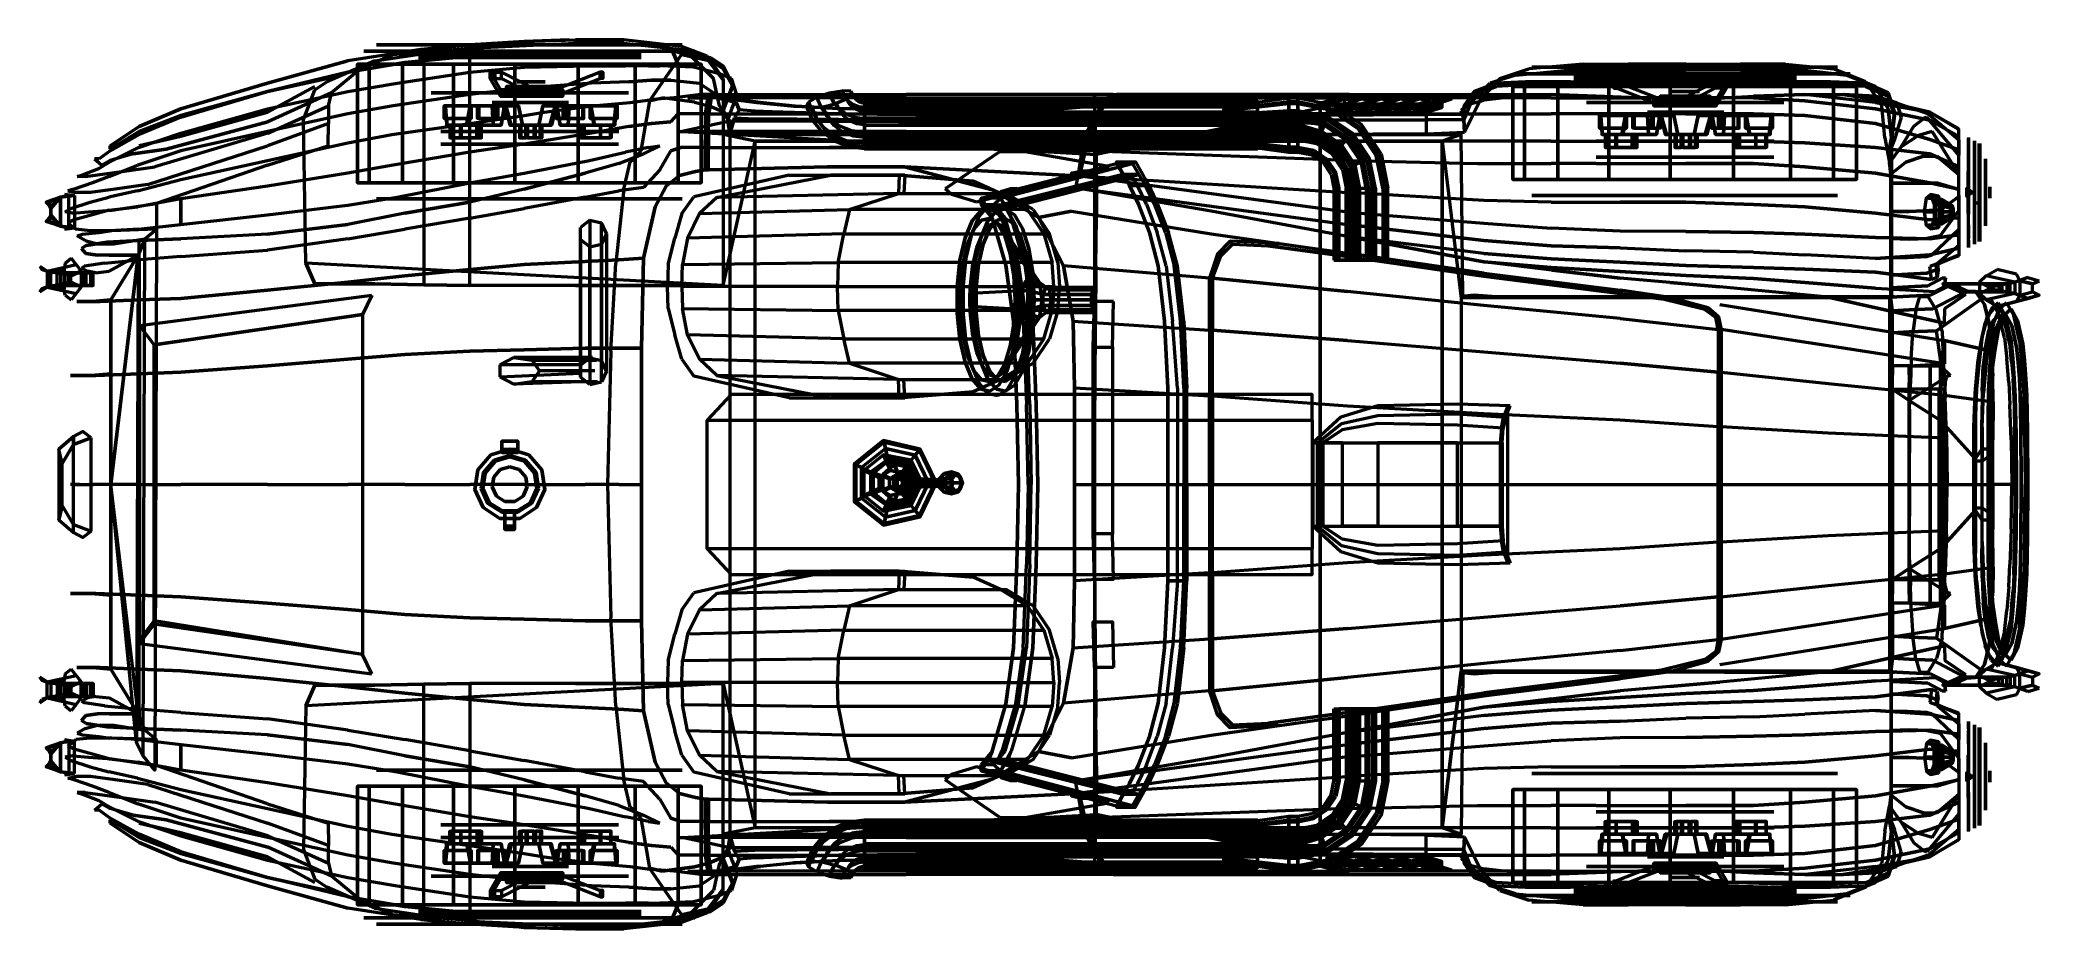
# Model space of a CAD drawing. Header units: inches. Extents: x 297.28 to 301.23, y -10.28 to -8.52.
import ezdxf

# ---------------------------------------------------------------- set-up
doc = ezdxf.new("R2010")
doc.units = ezdxf.units.IN
doc.header["$MEASUREMENT"] = 0
for name, color, linetype, lineweight in [('Ford-Aro-Volante-3D', 1, 'CONTINUOUS', 50), ('Ford-Butacas-3D', 5, 'CONTINUOUS', 50), ('Ford-Cambios-3D', 30, 'CONTINUOUS', 50), ('Ford-chasis', 1, 'CONTINUOUS', 50), ('Ford-Cromados', 2, 'CONTINUOUS', 50), ('Ford-Eje-Volante-3D', 3, 'CONTINUOUS', 50), ('Ford-Faro-3D', 4, 'CONTINUOUS', 50), ('Ford-Fondo-3D', 6, 'CONTINUOUS', 50), ('Ford-Giro-3D', 40, 'CONTINUOUS', 50), ('Ford-gomas', 3, 'CONTINUOUS', 50), ('Ford-Llantas-3D', 4, 'CONTINUOUS', 50), ('Ford-Parabrisas-3D', 5, 'CONTINUOUS', 50), ('Ford-Plastic-Negro-3D', 6, 'CONTINUOUS', 50), ('Ford-Rayos-Llantas-3D', 113, 'CONTINUOUS', 50), ('Ford-Rayos-Volante-3D', 2, 'CONTINUOUS', 50), ('Ford-Stop-3D', 242, 'CONTINUOUS', 50), ('Ford-Tablero-3D', 30, 'CONTINUOUS', 50)]:
    doc.layers.add(name, color=color, linetype=linetype, lineweight=lineweight)

msp = doc.modelspace()

# ---------------------------------------------------------------- linework, layer by layer
at = {"layer": 'Ford-Aro-Volante-3D', "invisible_edges": 5}
for points in [[(299.1215, -8.8741, 0.7007), (299.1354, -8.8659, 0.6907), (299.1532, -8.8451, 0.7405), (299.1384, -8.8544, 0.748)], [(299.1247, -8.8906, 0.7097), (299.1215, -8.8741, 0.7007), (299.1384, -8.8544, 0.748), (299.1398, -8.873, 0.752)], [(299.1526, -8.8741, 0.6896), (299.1354, -8.8659, 0.6907), (299.1532, -8.8451, 0.7405), (299.1695, -8.8544, 0.7369)], [(299.1384, -8.8544, 0.748), (299.1532, -8.8451, 0.7405), (299.1723, -8.8409, 0.7938), (299.1565, -8.8504, 0.7987)], [(299.1398, -8.873, 0.752), (299.1384, -8.8544, 0.748), (299.1565, -8.8504, 0.7987), (299.156, -8.8694, 0.7973)], [(299.1558, -8.8906, 0.6986), (299.1526, -8.8741, 0.6896), (299.1695, -8.8544, 0.7369), (299.1709, -8.873, 0.7409)], [(299.1695, -8.8544, 0.7369), (299.1532, -8.8451, 0.7405), (299.1723, -8.8409, 0.7938), (299.1876, -8.8504, 0.7876)], [(299.156, -8.8694, 0.7973), (299.1565, -8.8504, 0.7987), (299.1742, -8.8624, 0.8482), (299.1718, -8.8801, 0.8417)], [(299.1565, -8.8504, 0.7987), (299.1723, -8.8409, 0.7938), (299.1909, -8.8535, 0.8459), (299.1742, -8.8624, 0.8482)], [(299.1709, -8.873, 0.7409), (299.1695, -8.8544, 0.7369), (299.1876, -8.8504, 0.7876), (299.1871, -8.8694, 0.7862)], [(299.1876, -8.8504, 0.7876), (299.1723, -8.8409, 0.7938), (299.1909, -8.8535, 0.8459), (299.2052, -8.8624, 0.8371)], [(299.1742, -8.8624, 0.8482), (299.1909, -8.8535, 0.8459), (299.2074, -8.8819, 0.8922), (299.1899, -8.8893, 0.8922)], [(299.1871, -8.8694, 0.7862), (299.1876, -8.8504, 0.7876), (299.2052, -8.8624, 0.8371), (299.2029, -8.8801, 0.8306)], [(299.2052, -8.8624, 0.8371), (299.1909, -8.8535, 0.8459), (299.2074, -8.8819, 0.8922), (299.221, -8.8893, 0.8811)], [(299.1073, -8.9077, 0.661), (299.1205, -8.9013, 0.6489), (299.1354, -8.8659, 0.6907), (299.1215, -8.8741, 0.7007)], [(299.112, -8.9207, 0.6742), (299.1073, -8.9077, 0.661), (299.1215, -8.8741, 0.7007), (299.1247, -8.8906, 0.7097)], [(299.1299, -8.9272, 0.6752), (299.112, -8.9207, 0.6742), (299.1247, -8.8906, 0.7097), (299.1418, -8.8989, 0.7086)], [(299.1384, -8.9077, 0.6499), (299.1205, -8.9013, 0.6489), (299.1354, -8.8659, 0.6907), (299.1526, -8.8741, 0.6896)], [(299.1418, -8.8989, 0.7086), (299.1247, -8.8906, 0.7097), (299.1398, -8.873, 0.752), (299.1561, -8.8823, 0.7485)], [(299.1299, -8.9272, 0.6752), (299.1431, -8.9207, 0.6631), (299.1558, -8.8906, 0.6986), (299.1418, -8.8989, 0.7086)], [(299.1431, -8.9207, 0.6631), (299.1384, -8.9077, 0.6499), (299.1526, -8.8741, 0.6896), (299.1558, -8.8906, 0.6986)], [(299.1561, -8.8823, 0.7485), (299.1398, -8.873, 0.752), (299.156, -8.8694, 0.7973), (299.1713, -8.8789, 0.7911)], [(299.1418, -8.8989, 0.7086), (299.1558, -8.8906, 0.6986), (299.1709, -8.873, 0.7409), (299.1561, -8.8823, 0.7485)], [(299.1713, -8.8789, 0.7911), (299.156, -8.8694, 0.7973), (299.1718, -8.8801, 0.8417), (299.1862, -8.889, 0.8328)], [(299.1561, -8.8823, 0.7485), (299.1709, -8.873, 0.7409), (299.1871, -8.8694, 0.7862), (299.1713, -8.8789, 0.7911)], [(299.1713, -8.8789, 0.7911), (299.1871, -8.8694, 0.7862), (299.2029, -8.8801, 0.8306), (299.1862, -8.889, 0.8328)], [(299.1718, -8.8801, 0.8417), (299.1742, -8.8624, 0.8482), (299.1899, -8.8893, 0.8922), (299.1859, -8.9042, 0.881)], [(299.1862, -8.889, 0.8328), (299.1718, -8.8801, 0.8417), (299.1859, -8.9042, 0.881), (299.1994, -8.9117, 0.8699)], [(299.1859, -8.9042, 0.881), (299.1899, -8.8893, 0.8922), (299.2022, -8.9289, 0.9268), (299.1969, -8.9396, 0.9119)], [(299.1862, -8.889, 0.8328), (299.2029, -8.8801, 0.8306), (299.217, -8.9042, 0.8699), (299.1994, -8.9117, 0.8699)], [(299.1899, -8.8893, 0.8922), (299.2074, -8.8819, 0.8922), (299.2204, -8.9235, 0.9286), (299.2022, -8.9289, 0.9268)], [(299.2029, -8.8801, 0.8306), (299.2052, -8.8624, 0.8371), (299.221, -8.8893, 0.8811), (299.217, -8.9042, 0.8699)], [(299.221, -8.8893, 0.8811), (299.2074, -8.8819, 0.8922), (299.2204, -8.9235, 0.9286), (299.2333, -8.9289, 0.9157)], [(299.217, -8.9042, 0.8699), (299.221, -8.8893, 0.8811), (299.2333, -8.9289, 0.9157), (299.228, -8.9396, 0.9008)], [(299.0971, -8.9523, 0.6324), (299.1097, -8.9482, 0.6188), (299.1205, -8.9013, 0.6489), (299.1073, -8.9077, 0.661)], [(299.1029, -8.9606, 0.6486), (299.0971, -8.9523, 0.6324), (299.1073, -8.9077, 0.661), (299.112, -8.9207, 0.6742)], [(299.1213, -8.9647, 0.6511), (299.1029, -8.9606, 0.6486), (299.112, -8.9207, 0.6742), (299.1299, -8.9272, 0.6752)], [(299.1282, -8.9523, 0.6213), (299.1097, -8.9482, 0.6188), (299.1205, -8.9013, 0.6489), (299.1384, -8.9077, 0.6499)], [(299.1213, -8.9647, 0.6511), (299.1339, -8.9606, 0.6375), (299.1431, -8.9207, 0.6631), (299.1299, -8.9272, 0.6752)], [(299.1339, -8.9606, 0.6375), (299.1282, -8.9523, 0.6213), (299.1384, -8.9077, 0.6499), (299.1431, -8.9207, 0.6631)], [(299.1994, -8.9117, 0.8699), (299.1859, -8.9042, 0.881), (299.1969, -8.9396, 0.9119), (299.2098, -8.945, 0.899)], [(299.1969, -8.9396, 0.9119), (299.2022, -8.9289, 0.9268), (299.2101, -8.9775, 0.9488), (299.204, -8.9831, 0.9317)], [(299.1994, -8.9117, 0.8699), (299.217, -8.9042, 0.8699), (299.228, -8.9396, 0.9008), (299.2098, -8.945, 0.899)], [(299.2022, -8.9289, 0.9268), (299.2204, -8.9235, 0.9286), (299.2287, -8.9747, 0.9518), (299.2101, -8.9775, 0.9488)], [(299.2333, -8.9289, 0.9157), (299.2204, -8.9235, 0.9286), (299.2287, -8.9747, 0.9518), (299.2412, -8.9775, 0.9377)], [(299.228, -8.9396, 0.9008), (299.2333, -8.9289, 0.9157), (299.2412, -8.9775, 0.9377), (299.2351, -8.9831, 0.9206)], [(299.0917, -9.0039, 0.6174), (299.1041, -9.0024, 0.603), (299.1097, -8.9482, 0.6188), (299.0971, -8.9523, 0.6324)], [(299.0981, -9.0067, 0.6352), (299.0917, -9.0039, 0.6174), (299.0971, -8.9523, 0.6324), (299.1029, -8.9606, 0.6486)], [(299.1168, -9.0081, 0.6385), (299.0981, -9.0067, 0.6352), (299.1029, -8.9606, 0.6486), (299.1213, -8.9647, 0.6511)], [(299.1228, -9.0039, 0.6063), (299.1041, -9.0024, 0.603), (299.1097, -8.9482, 0.6188), (299.1282, -8.9523, 0.6213)], [(299.1168, -9.0081, 0.6385), (299.1292, -9.0067, 0.6241), (299.1339, -8.9606, 0.6375), (299.1213, -8.9647, 0.6511)], [(299.1292, -9.0067, 0.6241), (299.1228, -9.0039, 0.6063), (299.1282, -8.9523, 0.6213), (299.1339, -8.9606, 0.6375)], [(299.2098, -8.945, 0.899), (299.1969, -8.9396, 0.9119), (299.204, -8.9831, 0.9317), (299.2165, -8.9859, 0.9175)], [(299.204, -8.9831, 0.9317), (299.2101, -8.9775, 0.9488), (299.2128, -9.0308, 0.9564), (299.2064, -9.0308, 0.9384)], [(299.2098, -8.945, 0.899), (299.228, -8.9396, 0.9008), (299.2351, -8.9831, 0.9206), (299.2165, -8.9859, 0.9175)], [(299.2101, -8.9775, 0.9488), (299.2287, -8.9747, 0.9518), (299.2315, -9.0308, 0.9598), (299.2128, -9.0308, 0.9564)], [(299.2412, -8.9775, 0.9377), (299.2287, -8.9747, 0.9518), (299.2315, -9.0308, 0.9598), (299.2439, -9.0308, 0.9453)], [(299.2351, -8.9831, 0.9206), (299.2412, -8.9775, 0.9377), (299.2439, -9.0308, 0.9453), (299.2375, -9.0308, 0.9273)], [(299.0917, -9.0578, 0.6174), (299.1041, -9.0592, 0.603), (299.1041, -9.0024, 0.603), (299.0917, -9.0039, 0.6174)], [(299.0981, -9.055, 0.6352), (299.0917, -9.0578, 0.6174), (299.0917, -9.0039, 0.6174), (299.0981, -9.0067, 0.6352)], [(299.1168, -9.0535, 0.6385), (299.0981, -9.055, 0.6352), (299.0981, -9.0067, 0.6352), (299.1168, -9.0081, 0.6385)], [(299.1228, -9.0578, 0.6063), (299.1041, -9.0592, 0.603), (299.1041, -9.0024, 0.603), (299.1228, -9.0039, 0.6063)], [(299.1168, -9.0535, 0.6385), (299.1292, -9.055, 0.6241), (299.1292, -9.0067, 0.6241), (299.1168, -9.0081, 0.6385)], [(299.1292, -9.055, 0.6241), (299.1228, -9.0578, 0.6063), (299.1228, -9.0039, 0.6063), (299.1292, -9.0067, 0.6241)], [(299.2165, -8.9859, 0.9175), (299.204, -8.9831, 0.9317), (299.2064, -9.0308, 0.9384), (299.2187, -9.0308, 0.9239)], [(299.2165, -8.9859, 0.9175), (299.2351, -8.9831, 0.9206), (299.2375, -9.0308, 0.9273), (299.2187, -9.0308, 0.9239)], [(299.1029, -9.1011, 0.6486), (299.0971, -9.1094, 0.6324), (299.0917, -9.0578, 0.6174), (299.0981, -9.055, 0.6352)], [(299.1213, -9.097, 0.6511), (299.1029, -9.1011, 0.6486), (299.0981, -9.055, 0.6352), (299.1168, -9.0535, 0.6385)], [(299.1213, -9.097, 0.6511), (299.1339, -9.1011, 0.6375), (299.1292, -9.055, 0.6241), (299.1168, -9.0535, 0.6385)], [(299.1339, -9.1011, 0.6375), (299.1282, -9.1094, 0.6213), (299.1228, -9.0578, 0.6063), (299.1292, -9.055, 0.6241)], [(299.2187, -9.0308, 0.9239), (299.2064, -9.0308, 0.9384), (299.204, -9.0786, 0.9317), (299.2165, -9.0758, 0.9175)], [(299.2064, -9.0308, 0.9384), (299.2128, -9.0308, 0.9564), (299.2101, -9.0842, 0.9488), (299.204, -9.0786, 0.9317)], [(299.2128, -9.0308, 0.9564), (299.2315, -9.0308, 0.9598), (299.2287, -9.087, 0.9518), (299.2101, -9.0842, 0.9488)], [(299.2187, -9.0308, 0.9239), (299.2375, -9.0308, 0.9273), (299.2351, -9.0786, 0.9206), (299.2165, -9.0758, 0.9175)], [(299.2439, -9.0308, 0.9453), (299.2315, -9.0308, 0.9598), (299.2287, -9.087, 0.9518), (299.2412, -9.0842, 0.9377)], [(299.2375, -9.0308, 0.9273), (299.2439, -9.0308, 0.9453), (299.2412, -9.0842, 0.9377), (299.2351, -9.0786, 0.9206)], [(299.0971, -9.1094, 0.6324), (299.1097, -9.1135, 0.6188), (299.1041, -9.0592, 0.603), (299.0917, -9.0578, 0.6174)], [(299.1299, -9.1345, 0.6752), (299.112, -9.141, 0.6742), (299.1029, -9.1011, 0.6486), (299.1213, -9.097, 0.6511)], [(299.1282, -9.1094, 0.6213), (299.1097, -9.1135, 0.6188), (299.1041, -9.0592, 0.603), (299.1228, -9.0578, 0.6063)], [(299.1299, -9.1345, 0.6752), (299.1431, -9.141, 0.6631), (299.1339, -9.1011, 0.6375), (299.1213, -9.097, 0.6511)], [(299.2165, -9.0758, 0.9175), (299.204, -9.0786, 0.9317), (299.1969, -9.122, 0.9119), (299.2098, -9.1167, 0.899)], [(299.204, -9.0786, 0.9317), (299.2101, -9.0842, 0.9488), (299.2022, -9.1328, 0.9268), (299.1969, -9.122, 0.9119)], [(299.2101, -9.0842, 0.9488), (299.2287, -9.087, 0.9518), (299.2204, -9.1381, 0.9286), (299.2022, -9.1328, 0.9268)], [(299.2165, -9.0758, 0.9175), (299.2351, -9.0786, 0.9206), (299.228, -9.122, 0.9008), (299.2098, -9.1167, 0.899)], [(299.2412, -9.0842, 0.9377), (299.2287, -9.087, 0.9518), (299.2204, -9.1381, 0.9286), (299.2333, -9.1328, 0.9157)], [(299.2351, -9.0786, 0.9206), (299.2412, -9.0842, 0.9377), (299.2333, -9.1328, 0.9157), (299.228, -9.122, 0.9008)], [(299.112, -9.141, 0.6742), (299.1073, -9.1539, 0.661), (299.0971, -9.1094, 0.6324), (299.1029, -9.1011, 0.6486)], [(299.1073, -9.1539, 0.661), (299.1205, -9.1604, 0.6489), (299.1097, -9.1135, 0.6188), (299.0971, -9.1094, 0.6324)], [(299.1384, -9.1539, 0.6499), (299.1205, -9.1604, 0.6489), (299.1097, -9.1135, 0.6188), (299.1282, -9.1094, 0.6213)], [(299.1418, -9.1628, 0.7086), (299.1247, -9.1711, 0.7097), (299.112, -9.141, 0.6742), (299.1299, -9.1345, 0.6752)], [(299.1431, -9.141, 0.6631), (299.1384, -9.1539, 0.6499), (299.1282, -9.1094, 0.6213), (299.1339, -9.1011, 0.6375)], [(299.1418, -9.1628, 0.7086), (299.1558, -9.1711, 0.6986), (299.1431, -9.141, 0.6631), (299.1299, -9.1345, 0.6752)], [(299.2098, -9.1167, 0.899), (299.1969, -9.122, 0.9119), (299.1859, -9.1574, 0.881), (299.1994, -9.15, 0.8699)], [(299.1969, -9.122, 0.9119), (299.2022, -9.1328, 0.9268), (299.1899, -9.1723, 0.8922), (299.1859, -9.1574, 0.881)], [(299.2022, -9.1328, 0.9268), (299.2204, -9.1381, 0.9286), (299.2074, -9.1798, 0.8922), (299.1899, -9.1723, 0.8922)], [(299.2098, -9.1167, 0.899), (299.228, -9.122, 0.9008), (299.217, -9.1574, 0.8699), (299.1994, -9.15, 0.8699)], [(299.2333, -9.1328, 0.9157), (299.2204, -9.1381, 0.9286), (299.2074, -9.1798, 0.8922), (299.221, -9.1723, 0.8811)], [(299.228, -9.122, 0.9008), (299.2333, -9.1328, 0.9157), (299.221, -9.1723, 0.8811), (299.217, -9.1574, 0.8699)], [(299.1247, -9.1711, 0.7097), (299.1215, -9.1876, 0.7007), (299.1073, -9.1539, 0.661), (299.112, -9.141, 0.6742)], [(299.1215, -9.1876, 0.7007), (299.1354, -9.1958, 0.6907), (299.1205, -9.1604, 0.6489), (299.1073, -9.1539, 0.661)], [(299.1526, -9.1876, 0.6896), (299.1354, -9.1958, 0.6907), (299.1205, -9.1604, 0.6489), (299.1384, -9.1539, 0.6499)], [(299.1398, -9.1887, 0.752), (299.1384, -9.2073, 0.748), (299.1215, -9.1876, 0.7007), (299.1247, -9.1711, 0.7097)], [(299.1561, -9.1794, 0.7485), (299.1398, -9.1887, 0.752), (299.1247, -9.1711, 0.7097), (299.1418, -9.1628, 0.7086)], [(299.1558, -9.1711, 0.6986), (299.1526, -9.1876, 0.6896), (299.1384, -9.1539, 0.6499), (299.1431, -9.141, 0.6631)], [(299.1561, -9.1794, 0.7485), (299.1709, -9.1887, 0.7409), (299.1558, -9.1711, 0.6986), (299.1418, -9.1628, 0.7086)], [(299.1709, -9.1887, 0.7409), (299.1695, -9.2073, 0.7369), (299.1526, -9.1876, 0.6896), (299.1558, -9.1711, 0.6986)], [(299.1862, -9.1727, 0.8328), (299.1718, -9.1816, 0.8417), (299.156, -9.1923, 0.7973), (299.1713, -9.1828, 0.7911)], [(299.1862, -9.1727, 0.8328), (299.2029, -9.1816, 0.8306), (299.1871, -9.1923, 0.7862), (299.1713, -9.1828, 0.7911)], [(299.1994, -9.15, 0.8699), (299.1859, -9.1574, 0.881), (299.1718, -9.1816, 0.8417), (299.1862, -9.1727, 0.8328)], [(299.1859, -9.1574, 0.881), (299.1899, -9.1723, 0.8922), (299.1742, -9.1993, 0.8482), (299.1718, -9.1816, 0.8417)], [(299.1899, -9.1723, 0.8922), (299.2074, -9.1798, 0.8922), (299.1909, -9.2082, 0.8459), (299.1742, -9.1993, 0.8482)], [(299.1994, -9.15, 0.8699), (299.217, -9.1574, 0.8699), (299.2029, -9.1816, 0.8306), (299.1862, -9.1727, 0.8328)], [(299.221, -9.1723, 0.8811), (299.2074, -9.1798, 0.8922), (299.1909, -9.2082, 0.8459), (299.2052, -9.1993, 0.8371)], [(299.217, -9.1574, 0.8699), (299.221, -9.1723, 0.8811), (299.2052, -9.1993, 0.8371), (299.2029, -9.1816, 0.8306)], [(299.1384, -9.2073, 0.748), (299.1532, -9.2166, 0.7405), (299.1354, -9.1958, 0.6907), (299.1215, -9.1876, 0.7007)], [(299.1695, -9.2073, 0.7369), (299.1532, -9.2166, 0.7405), (299.1354, -9.1958, 0.6907), (299.1526, -9.1876, 0.6896)], [(299.156, -9.1923, 0.7973), (299.1565, -9.2113, 0.7987), (299.1384, -9.2073, 0.748), (299.1398, -9.1887, 0.752)], [(299.1565, -9.2113, 0.7987), (299.1723, -9.2208, 0.7938), (299.1532, -9.2166, 0.7405), (299.1384, -9.2073, 0.748)], [(299.1713, -9.1828, 0.7911), (299.156, -9.1923, 0.7973), (299.1398, -9.1887, 0.752), (299.1561, -9.1794, 0.7485)], [(299.1876, -9.2113, 0.7876), (299.1723, -9.2208, 0.7938), (299.1532, -9.2166, 0.7405), (299.1695, -9.2073, 0.7369)], [(299.1718, -9.1816, 0.8417), (299.1742, -9.1993, 0.8482), (299.1565, -9.2113, 0.7987), (299.156, -9.1923, 0.7973)], [(299.1713, -9.1828, 0.7911), (299.1871, -9.1923, 0.7862), (299.1709, -9.1887, 0.7409), (299.1561, -9.1794, 0.7485)], [(299.1742, -9.1993, 0.8482), (299.1909, -9.2082, 0.8459), (299.1723, -9.2208, 0.7938), (299.1565, -9.2113, 0.7987)], [(299.1871, -9.1923, 0.7862), (299.1876, -9.2113, 0.7876), (299.1695, -9.2073, 0.7369), (299.1709, -9.1887, 0.7409)], [(299.2052, -9.1993, 0.8371), (299.1909, -9.2082, 0.8459), (299.1723, -9.2208, 0.7938), (299.1876, -9.2113, 0.7876)], [(299.2029, -9.1816, 0.8306), (299.2052, -9.1993, 0.8371), (299.1876, -9.2113, 0.7876), (299.1871, -9.1923, 0.7862)]]:
    msp.add_3dface(points, dxfattribs=at)
at = {"layer": 'Ford-Butacas-3D'}
for points, invisible_edges in [([(298.8418, -8.7837, 0.56), (298.7596, -8.7837, 0.5448), (298.571, -8.8269, 0.8188), (298.6159, -8.8279, 0.8496)], 5), ([(298.8418, -8.7837, 0.56), (298.7596, -8.7837, 0.5448), (298.9882, -8.7837, 0.4263), (298.9773, -8.7837, 0.4896)], 1), ([(299.1234, -8.7958, 0.4697), (299.1343, -8.7958, 0.4064), (298.9882, -8.7837, 0.4263), (298.9773, -8.7837, 0.4896)], 3), ([(298.9882, -8.7837, 0.4263), (298.9864, -8.8199, 0.3648), (299.1885, -8.8199, 0.3993), (299.1343, -8.7958, 0.4064)], 12), ([(299.1885, -8.8199, 0.3993), (299.1776, -8.8199, 0.4627), (299.1234, -8.7958, 0.4697), (299.1343, -8.7958, 0.4064)], 13), ([(299.2311, -8.852, 0.4596), (299.242, -8.852, 0.3962), (299.1885, -8.8199, 0.3993), (299.1776, -8.8199, 0.4627)], 5), ([(298.571, -8.8269, 0.8188), (298.6159, -8.8279, 0.8496), (298.5821, -8.8601, 0.8805), (298.547, -8.8601, 0.8531)], 5), ([(299.2743, -8.9003, 0.3977), (299.2635, -8.9003, 0.4611), (299.2311, -8.852, 0.4596), (299.242, -8.852, 0.3962)], 5), ([(298.5821, -8.8601, 0.8805), (298.547, -8.8601, 0.8531), (298.5328, -8.9083, 0.8749), (298.5582, -8.9083, 0.9009)], 5), ([(298.5328, -8.9083, 0.8749), (298.5582, -8.9083, 0.9009), (298.5482, -8.9605, 0.9114), (298.5196, -8.9605, 0.895)], 5), ([(299.28, -8.9565, 0.4598), (299.2909, -8.9565, 0.3964), (299.2743, -8.9003, 0.3977), (299.2635, -8.9003, 0.4611)], 5), ([(298.5482, -8.9605, 0.9114), (298.5196, -8.9605, 0.895), (298.5189, -9.0041, 0.899), (298.5468, -9.0041, 0.9147)], 5), ([(299.2941, -9.0041, 0.4011), (299.2833, -9.0041, 0.4644), (299.28, -8.9565, 0.4598), (299.2909, -8.9565, 0.3964)], 5), ([(298.5482, -9.0477, 0.9114), (298.5196, -9.0477, 0.895), (298.5189, -9.0041, 0.899), (298.5468, -9.0041, 0.9147)], 5), ([(299.2941, -9.0041, 0.4011), (299.2833, -9.0041, 0.4644), (299.28, -9.0517, 0.4598), (299.2909, -9.0517, 0.3964)], 5), ([(298.5328, -9.0999, 0.8749), (298.5582, -9.0999, 0.9009), (298.5482, -9.0477, 0.9114), (298.5196, -9.0477, 0.895)], 5), ([(299.28, -9.0517, 0.4598), (299.2909, -9.0517, 0.3964), (299.2743, -9.1079, 0.3977), (299.2635, -9.1079, 0.4611)], 5), ([(298.5821, -9.1481, 0.8805), (298.547, -9.1481, 0.8531), (298.5328, -9.0999, 0.8749), (298.5582, -9.0999, 0.9009)], 5), ([(299.2743, -9.1079, 0.3977), (299.2635, -9.1079, 0.4611), (299.2311, -9.1561, 0.4596), (299.242, -9.1561, 0.3962)], 5), ([(298.571, -9.1813, 0.8188), (298.6159, -9.1803, 0.8496), (298.5821, -9.1481, 0.8805), (298.547, -9.1481, 0.8531)], 5), ([(299.2311, -9.1561, 0.4596), (299.242, -9.1561, 0.3962), (299.1885, -9.1883, 0.3993), (299.1776, -9.1883, 0.4627)], 5), ([(298.8418, -9.2245, 0.56), (298.7596, -9.2245, 0.5448), (298.571, -9.1813, 0.8188), (298.6159, -9.1803, 0.8496)], 5), ([(299.1234, -9.2124, 0.4697), (299.1343, -9.2124, 0.4064), (298.9882, -9.2245, 0.4263), (298.9773, -9.2245, 0.4896)], 3), ([(298.9882, -9.2245, 0.4263), (298.9864, -9.1883, 0.3648), (299.1885, -9.1883, 0.3993), (299.1343, -9.2124, 0.4064)], 12), ([(299.1885, -9.1883, 0.3993), (299.1776, -9.1883, 0.4627), (299.1234, -9.2124, 0.4697), (299.1343, -9.2124, 0.4064)], 13), ([(298.8418, -9.2245, 0.56), (298.7596, -9.2245, 0.5448), (298.9882, -9.2245, 0.4263), (298.9773, -9.2245, 0.4896)], 1), ([(298.8418, -9.5675, 0.56), (298.7596, -9.5675, 0.5448), (298.571, -9.6106, 0.8188), (298.6159, -9.6117, 0.8496)], 5), ([(298.8418, -9.5675, 0.56), (298.7596, -9.5675, 0.5448), (298.9882, -9.5675, 0.4263), (298.9773, -9.5675, 0.4896)], 5), ([(299.1234, -9.5795, 0.4697), (299.1343, -9.5795, 0.4064), (298.9882, -9.5675, 0.4263), (298.9773, -9.5675, 0.4896)], 7), ([(298.9882, -9.5675, 0.4263), (298.9864, -9.6036, 0.3648), (299.1885, -9.6036, 0.3993), (299.1343, -9.5795, 0.4064)], 12), ([(298.571, -9.6106, 0.8188), (298.6159, -9.6117, 0.8496), (298.5821, -9.6438, 0.8805), (298.547, -9.6438, 0.8531)], 5), ([(299.1885, -9.6036, 0.3993), (299.1776, -9.6036, 0.4627), (299.1234, -9.5795, 0.4697), (299.1343, -9.5795, 0.4064)], 13), ([(299.2311, -9.6358, 0.4596), (299.242, -9.6358, 0.3962), (299.1885, -9.6036, 0.3993), (299.1776, -9.6036, 0.4627)], 5), ([(298.5821, -9.6438, 0.8805), (298.547, -9.6438, 0.8531), (298.5328, -9.692, 0.8749), (298.5582, -9.692, 0.9009)], 5), ([(299.2743, -9.684, 0.3977), (299.2635, -9.684, 0.4611), (299.2311, -9.6358, 0.4596), (299.242, -9.6358, 0.3962)], 5), ([(299.28, -9.7402, 0.4598), (299.2909, -9.7402, 0.3964), (299.2743, -9.684, 0.3977), (299.2635, -9.684, 0.4611)], 5), ([(298.5328, -9.692, 0.8749), (298.5582, -9.692, 0.9009), (298.5482, -9.7443, 0.9114), (298.5196, -9.7443, 0.895)], 5), ([(298.5482, -9.7443, 0.9114), (298.5196, -9.7443, 0.895), (298.5189, -9.7878, 0.899), (298.5468, -9.7878, 0.9147)], 5), ([(299.2941, -9.7878, 0.4011), (299.2833, -9.7878, 0.4644), (299.28, -9.7402, 0.4598), (299.2909, -9.7402, 0.3964)], 5), ([(298.5482, -9.8314, 0.9114), (298.5196, -9.8314, 0.895), (298.5189, -9.7878, 0.899), (298.5468, -9.7878, 0.9147)], 5), ([(299.2941, -9.7878, 0.4011), (299.2833, -9.7878, 0.4644), (299.28, -9.8354, 0.4598), (299.2909, -9.8354, 0.3964)], 5), ([(298.5328, -9.8836, 0.8749), (298.5582, -9.8836, 0.9009), (298.5482, -9.8314, 0.9114), (298.5196, -9.8314, 0.895)], 5), ([(299.28, -9.8354, 0.4598), (299.2909, -9.8354, 0.3964), (299.2743, -9.8917, 0.3977), (299.2635, -9.8917, 0.4611)], 5), ([(298.5821, -9.9318, 0.8805), (298.547, -9.9318, 0.8531), (298.5328, -9.8836, 0.8749), (298.5582, -9.8836, 0.9009)], 5), ([(299.2743, -9.8917, 0.3977), (299.2635, -9.8917, 0.4611), (299.2311, -9.9399, 0.4596), (299.242, -9.9399, 0.3962)], 5), ([(298.571, -9.965, 0.8188), (298.6159, -9.964, 0.8496), (298.5821, -9.9318, 0.8805), (298.547, -9.9318, 0.8531)], 5), ([(298.8418, -10.0082, 0.56), (298.7596, -10.0082, 0.5448), (298.571, -9.965, 0.8188), (298.6159, -9.964, 0.8496)], 5), ([(299.2311, -9.9399, 0.4596), (299.242, -9.9399, 0.3962), (299.1885, -9.972, 0.3993), (299.1776, -9.972, 0.4627)], 5), ([(299.1234, -9.9961, 0.4697), (299.1343, -9.9961, 0.4064), (298.9882, -10.0082, 0.4263), (298.9773, -10.0082, 0.4896)], 3), ([(298.9882, -10.0082, 0.4263), (298.9864, -9.972, 0.3648), (299.1885, -9.972, 0.3993), (299.1343, -9.9961, 0.4064)], 12), ([(299.1885, -9.972, 0.3993), (299.1776, -9.972, 0.4627), (299.1234, -9.9961, 0.4697), (299.1343, -9.9961, 0.4064)], 13), ([(298.8418, -10.0082, 0.56), (298.7596, -10.0082, 0.5448), (298.9882, -10.0082, 0.4263), (298.9773, -10.0082, 0.4896)], 1)]:
    msp.add_3dface(points, dxfattribs=dict(at, invisible_edges=invisible_edges))
for points in [[(298.9756, -8.8199, 0.4282), (298.6159, -8.8279, 0.8496), (298.5821, -8.8601, 0.8805), (298.8786, -8.852, 0.3994)], [(298.6159, -8.8279, 0.8496), (298.8418, -8.7837, 0.56), (298.9773, -8.7837, 0.4896), (298.9756, -8.8199, 0.4282)], [(298.9756, -8.8199, 0.4282), (299.1776, -8.8199, 0.4627), (299.2311, -8.852, 0.4596), (298.8786, -8.852, 0.3994)], [(298.9773, -8.7837, 0.4896), (298.9756, -8.8199, 0.4282), (299.1776, -8.8199, 0.4627), (299.1234, -8.7958, 0.4697)], [(298.5821, -8.8601, 0.8805), (298.8786, -8.852, 0.3994), (298.8674, -8.9003, 0.3934), (298.5582, -8.9083, 0.9009)], [(299.2311, -8.852, 0.4596), (298.8786, -8.852, 0.3994), (298.8674, -8.9003, 0.3934), (299.2635, -8.9003, 0.4611)], [(298.8674, -8.9003, 0.3934), (298.5582, -8.9083, 0.9009), (298.5482, -8.9605, 0.9114), (298.8562, -8.9565, 0.3874)], [(298.8674, -8.9003, 0.3934), (299.2635, -8.9003, 0.4611), (299.28, -8.9565, 0.4598), (298.8562, -8.9565, 0.3874)], [(298.5482, -8.9605, 0.9114), (298.8562, -8.9565, 0.3874), (298.8547, -9.0041, 0.3907), (298.5468, -9.0041, 0.9147)], [(299.28, -8.9565, 0.4598), (298.8562, -8.9565, 0.3874), (298.8547, -9.0041, 0.3907), (299.2833, -9.0041, 0.4644)], [(298.5482, -9.0477, 0.9114), (298.8562, -9.0517, 0.3874), (298.8547, -9.0041, 0.3907), (298.5468, -9.0041, 0.9147)], [(299.28, -9.0517, 0.4598), (298.8562, -9.0517, 0.3874), (298.8547, -9.0041, 0.3907), (299.2833, -9.0041, 0.4644)], [(298.8674, -9.1079, 0.3934), (298.5582, -9.0999, 0.9009), (298.5482, -9.0477, 0.9114), (298.8562, -9.0517, 0.3874)], [(298.8674, -9.1079, 0.3934), (299.2635, -9.1079, 0.4611), (299.28, -9.0517, 0.4598), (298.8562, -9.0517, 0.3874)], [(298.5821, -9.1481, 0.8805), (298.8786, -9.1561, 0.3994), (298.8674, -9.1079, 0.3934), (298.5582, -9.0999, 0.9009)], [(299.2311, -9.1561, 0.4596), (298.8786, -9.1561, 0.3994), (298.8674, -9.1079, 0.3934), (299.2635, -9.1079, 0.4611)], [(298.9756, -9.1883, 0.4282), (298.6159, -9.1803, 0.8496), (298.5821, -9.1481, 0.8805), (298.8786, -9.1561, 0.3994)], [(298.9756, -9.1883, 0.4282), (299.1776, -9.1883, 0.4627), (299.2311, -9.1561, 0.4596), (298.8786, -9.1561, 0.3994)], [(298.6159, -9.1803, 0.8496), (298.8418, -9.2245, 0.56), (298.9773, -9.2245, 0.4896), (298.9756, -9.1883, 0.4282)], [(298.9773, -9.2245, 0.4896), (298.9756, -9.1883, 0.4282), (299.1776, -9.1883, 0.4627), (299.1234, -9.2124, 0.4697)], [(298.6159, -9.6117, 0.8496), (298.8418, -9.5675, 0.56), (298.9773, -9.5675, 0.4896), (298.9756, -9.6036, 0.4282)], [(298.9773, -9.5675, 0.4896), (298.9756, -9.6036, 0.4282), (299.1776, -9.6036, 0.4627), (299.1234, -9.5795, 0.4697)], [(298.9756, -9.6036, 0.4282), (298.6159, -9.6117, 0.8496), (298.5821, -9.6438, 0.8805), (298.8786, -9.6358, 0.3994)], [(298.9756, -9.6036, 0.4282), (299.1776, -9.6036, 0.4627), (299.2311, -9.6358, 0.4596), (298.8786, -9.6358, 0.3994)], [(298.5821, -9.6438, 0.8805), (298.8786, -9.6358, 0.3994), (298.8674, -9.684, 0.3934), (298.5582, -9.692, 0.9009)], [(299.2311, -9.6358, 0.4596), (298.8786, -9.6358, 0.3994), (298.8674, -9.684, 0.3934), (299.2635, -9.684, 0.4611)], [(298.8674, -9.684, 0.3934), (298.5582, -9.692, 0.9009), (298.5482, -9.7443, 0.9114), (298.8562, -9.7402, 0.3874)], [(298.8674, -9.684, 0.3934), (299.2635, -9.684, 0.4611), (299.28, -9.7402, 0.4598), (298.8562, -9.7402, 0.3874)], [(298.5482, -9.7443, 0.9114), (298.8562, -9.7402, 0.3874), (298.8547, -9.7878, 0.3907), (298.5468, -9.7878, 0.9147)], [(299.28, -9.7402, 0.4598), (298.8562, -9.7402, 0.3874), (298.8547, -9.7878, 0.3907), (299.2833, -9.7878, 0.4644)], [(298.5482, -9.8314, 0.9114), (298.8562, -9.8354, 0.3874), (298.8547, -9.7878, 0.3907), (298.5468, -9.7878, 0.9147)], [(299.28, -9.8354, 0.4598), (298.8562, -9.8354, 0.3874), (298.8547, -9.7878, 0.3907), (299.2833, -9.7878, 0.4644)], [(298.8674, -9.8917, 0.3934), (298.5582, -9.8836, 0.9009), (298.5482, -9.8314, 0.9114), (298.8562, -9.8354, 0.3874)], [(298.8674, -9.8917, 0.3934), (299.2635, -9.8917, 0.4611), (299.28, -9.8354, 0.4598), (298.8562, -9.8354, 0.3874)], [(298.5821, -9.9318, 0.8805), (298.8786, -9.9399, 0.3994), (298.8674, -9.8917, 0.3934), (298.5582, -9.8836, 0.9009)], [(299.2311, -9.9399, 0.4596), (298.8786, -9.9399, 0.3994), (298.8674, -9.8917, 0.3934), (299.2635, -9.8917, 0.4611)], [(298.9756, -9.972, 0.4282), (298.6159, -9.964, 0.8496), (298.5821, -9.9318, 0.8805), (298.8786, -9.9399, 0.3994)], [(298.6159, -9.964, 0.8496), (298.8418, -10.0082, 0.56), (298.9773, -10.0082, 0.4896), (298.9756, -9.972, 0.4282)], [(298.9756, -9.972, 0.4282), (299.1776, -9.972, 0.4627), (299.2311, -9.9399, 0.4596), (298.8786, -9.9399, 0.3994)], [(298.9773, -10.0082, 0.4896), (298.9756, -9.972, 0.4282), (299.1776, -9.972, 0.4627), (299.1234, -9.9961, 0.4697)]]:
    msp.add_3dface(points, dxfattribs=at)
at = {"layer": 'Ford-Cambios-3D'}
for points in [[(299.066, -9.3742, 0.7013), (299.0576, -9.3866, 0.6876), (299.0543, -9.39, 0.6905), (299.0564, -9.3845, 0.7099)], [(299.0803, -9.3711, 0.7183), (299.066, -9.3742, 0.7013), (299.0564, -9.3845, 0.7099), (299.0691, -9.3831, 0.7284)], [(299.078, -9.3779, 0.6906), (299.0616, -9.3878, 0.684), (299.0576, -9.3866, 0.6876), (299.066, -9.3742, 0.7013)], [(299.0943, -9.3754, 0.7058), (299.078, -9.3779, 0.6906), (299.066, -9.3742, 0.7013), (299.0803, -9.3711, 0.7183)], [(299.0877, -9.3773, 0.7245), (299.0803, -9.3711, 0.7183), (299.0691, -9.3831, 0.7284), (299.0797, -9.3859, 0.7317)], [(299.0977, -9.3804, 0.7155), (299.0943, -9.3754, 0.7058), (299.0803, -9.3711, 0.7183), (299.0877, -9.3773, 0.7245)], [(299.0564, -9.3845, 0.7099), (299.0543, -9.39, 0.6905), (299.0543, -9.3955, 0.6905), (299.0564, -9.401, 0.7099)], [(299.0564, -9.401, 0.7099), (299.0543, -9.3955, 0.6905), (299.0576, -9.399, 0.6876), (299.066, -9.4114, 0.7013)], [(299.0691, -9.3831, 0.7284), (299.0564, -9.3845, 0.7099), (299.0564, -9.401, 0.7099), (299.0691, -9.4024, 0.7284)], [(299.0691, -9.4024, 0.7284), (299.0564, -9.401, 0.7099), (299.066, -9.4114, 0.7013), (299.0803, -9.4145, 0.7183)], [(299.066, -9.4114, 0.7013), (299.0576, -9.399, 0.6876), (299.0616, -9.3977, 0.684), (299.078, -9.4077, 0.6906)], [(299.0834, -9.3928, 0.6858), (299.0633, -9.3928, 0.6824), (299.0616, -9.3878, 0.684), (299.078, -9.3779, 0.6906)], [(299.078, -9.4077, 0.6906), (299.0616, -9.3977, 0.684), (299.0633, -9.3928, 0.6824), (299.0834, -9.3928, 0.6858)], [(299.0803, -9.4145, 0.7183), (299.066, -9.4114, 0.7013), (299.078, -9.4077, 0.6906), (299.0943, -9.4102, 0.7058)], [(299.0797, -9.3859, 0.7317), (299.0691, -9.3831, 0.7284), (299.0691, -9.4024, 0.7284), (299.0797, -9.3997, 0.7317)], [(299.0797, -9.3997, 0.7317), (299.0691, -9.4024, 0.7284), (299.0803, -9.4145, 0.7183), (299.0877, -9.4083, 0.7245)], [(299.1006, -9.3928, 0.7002), (299.0834, -9.3928, 0.6858), (299.078, -9.3779, 0.6906), (299.0943, -9.3754, 0.7058)], [(299.0943, -9.4102, 0.7058), (299.078, -9.4077, 0.6906), (299.0834, -9.3928, 0.6858), (299.1006, -9.3928, 0.7002)], [(299.0877, -9.4083, 0.7245), (299.0803, -9.4145, 0.7183), (299.0943, -9.4102, 0.7058), (299.0977, -9.4052, 0.7155)], [(299.1022, -9.3928, 0.7116), (299.1006, -9.3928, 0.7002), (299.0943, -9.3754, 0.7058), (299.0977, -9.3804, 0.7155)], [(299.0977, -9.4052, 0.7155), (299.0943, -9.4102, 0.7058), (299.1006, -9.3928, 0.7002), (299.1022, -9.3928, 0.7116)]]:
    msp.add_3dface(points, dxfattribs=at)
at = {"layer": 'Ford-Cambios-3D', "invisible_edges": 5}
for points in [[(299.0925, -9.3928, 0.7245), (299.0877, -9.3773, 0.7245), (299.0797, -9.3859, 0.7317), (299.0925, -9.3928, 0.7245)], [(299.0925, -9.3928, 0.7245), (299.0797, -9.3859, 0.7317), (299.0797, -9.3997, 0.7317), (299.0925, -9.3928, 0.7245)], [(299.0925, -9.3928, 0.7245), (299.0797, -9.3997, 0.7317), (299.0877, -9.4083, 0.7245), (299.0925, -9.3928, 0.7245)], [(299.0925, -9.3928, 0.7245), (299.0977, -9.3804, 0.7155), (299.0877, -9.3773, 0.7245), (299.0925, -9.3928, 0.7245)], [(299.0925, -9.3928, 0.7245), (299.0877, -9.4083, 0.7245), (299.0977, -9.4052, 0.7155), (299.0925, -9.3928, 0.7245)], [(299.0925, -9.3928, 0.7245), (299.1022, -9.3928, 0.7116), (299.0977, -9.3804, 0.7155), (299.0925, -9.3928, 0.7245)], [(299.0925, -9.3928, 0.7245), (299.0977, -9.4052, 0.7155), (299.1022, -9.3928, 0.7116), (299.0925, -9.3928, 0.7245)]]:
    msp.add_3dface(points, dxfattribs=at)
at = {"layer": 'Ford-chasis', "linetype": 'ByBlock'}
for points, invisible_edges in [([(298.0303, -8.5355, 0.731), (297.8859, -8.5578, 0.7149), (297.8859, -8.58, 0.803), (297.9991, -8.5609, 0.8152)], 10), ([(298.0573, -8.5387, 0.6569), (298.0303, -8.5355, 0.731), (297.8859, -8.5578, 0.7149), (297.9748, -8.5451, 0.5934)], 5), ([(298.1272, -8.526, 0.7395), (298.0303, -8.5355, 0.731), (297.9991, -8.5609, 0.8152), (298.1272, -8.5482, 0.8238)], 10), ([(298.1272, -8.526, 0.7395), (298.1399, -8.5324, 0.6887), (298.0573, -8.5387, 0.6569), (298.0303, -8.5355, 0.731)], 5), ([(298.2351, -8.5197, 0.7014), (298.2351, -8.5197, 0.7458), (298.1272, -8.526, 0.7395), (298.1399, -8.5324, 0.6887)], 5), ([(298.2351, -8.5419, 0.822), (298.2351, -8.5197, 0.7458), (298.1272, -8.526, 0.7395), (298.1272, -8.5482, 0.8238)], 5), ([(298.2351, -8.5419, 0.822), (298.1272, -8.5482, 0.8238), (298.1272, -8.58, 0.8637), (298.2351, -8.5705, 0.8585)], 10), ([(298.3367, -8.5165, 0.7395), (298.324, -8.5165, 0.695), (298.2351, -8.5197, 0.7014), (298.2351, -8.5197, 0.7458)], 5), ([(298.3367, -8.5165, 0.7395), (298.3558, -8.5387, 0.8093), (298.2351, -8.5419, 0.822), (298.2351, -8.5197, 0.7458)], 5), ([(298.3558, -8.5387, 0.8093), (298.2351, -8.5419, 0.822), (298.2351, -8.5705, 0.8585), (298.364, -8.5673, 0.8374)], 10), ([(298.4129, -8.5228, 0.6633), (298.4322, -8.5165, 0.7014), (298.3367, -8.5165, 0.7395), (298.324, -8.5165, 0.695)], 5), ([(298.4322, -8.5165, 0.7014), (298.471, -8.5387, 0.7776), (298.4225, -8.5387, 0.7934), (298.3367, -8.5165, 0.7395)], 5), ([(298.4225, -8.5387, 0.7934), (298.3367, -8.5165, 0.7395), (298.3367, -8.5165, 0.7395), (298.3558, -8.5387, 0.8093)], 5), ([(298.4225, -8.5387, 0.7934), (298.3558, -8.5387, 0.8093), (298.364, -8.5673, 0.8374), (298.4354, -8.5673, 0.8153)], 10), ([(298.5463, -8.5292, 0.5934), (298.4322, -8.5165, 0.7014), (298.4129, -8.5228, 0.6633), (298.5018, -8.5292, 0.5934)], 10), ([(298.4225, -8.5387, 0.7934), (298.471, -8.5387, 0.7776), (298.4807, -8.5673, 0.7963), (298.4354, -8.5673, 0.8153)], 10), ([(298.5463, -8.5387, 0.7014), (298.471, -8.5387, 0.7776), (298.4322, -8.5165, 0.7014)], 10), ([(298.5463, -8.5387, 0.7014), (298.6034, -8.5514, 0.5934), (298.5463, -8.5292, 0.5934), (298.4322, -8.5165, 0.7014)], 10), ([(298.4807, -8.5673, 0.7963), (298.5036, -8.5673, 0.7776), (298.471, -8.5387, 0.7776)], 10), ([(298.471, -8.5387, 0.7776), (298.5463, -8.5387, 0.7014), (298.5699, -8.5705, 0.7014), (298.5036, -8.5673, 0.7776)], 10), ([(298.5971, -8.5482, 0.5045), (298.5463, -8.5292, 0.5934), (298.5018, -8.5292, 0.5934), (298.5653, -8.5482, 0.5045)], 10), ([(298.6034, -8.5514, 0.5934), (298.6288, -8.5673, 0.5045), (298.5971, -8.5482, 0.5045), (298.5463, -8.5292, 0.5934)], 10), ([(298.5463, -8.5387, 0.7014), (298.6034, -8.5514, 0.5934), (298.6218, -8.5832, 0.5934), (298.5699, -8.5705, 0.7014)], 10), ([(297.8859, -8.5578, 0.7149), (297.8859, -8.58, 0.803), (297.7271, -8.6181, 0.7749), (297.7271, -8.6022, 0.6931)], 5), ([(297.7271, -8.6022, 0.6931), (297.7271, -8.6181, 0.5045), (297.8446, -8.5927, 0.5045), (297.8859, -8.5578, 0.7149)], 5), ([(297.8859, -8.58, 0.803), (297.7271, -8.6181, 0.7749), (297.7271, -8.653, 0.8232), (297.8859, -8.6181, 0.8454)], 10), ([(297.8208, -8.6086, 0.3859), (297.8446, -8.5927, 0.5045), (297.9113, -8.5736, 0.5045), (297.8538, -8.6213, 0.3277)], 9), ([(297.9748, -8.5451, 0.5934), (297.8859, -8.5578, 0.7149), (297.8446, -8.5927, 0.5045), (297.9113, -8.5736, 0.5045)], 3), ([(297.9991, -8.5609, 0.8152), (297.8859, -8.58, 0.803), (297.8859, -8.6181, 0.8454), (297.984, -8.6022, 0.8559)], 10), ([(297.984, -8.6022, 0.8559), (298.1272, -8.58, 0.8637), (298.1272, -8.6244, 0.8842), (297.9756, -8.6467, 0.8785)], 10), ([(298.1272, -8.5482, 0.8238), (297.9991, -8.5609, 0.8152), (297.984, -8.6022, 0.8559), (298.1272, -8.58, 0.8637)], 10), ([(298.1272, -8.58, 0.8637), (298.2351, -8.5705, 0.8585), (298.2351, -8.6117, 0.8792), (298.1272, -8.6244, 0.8842)], 10), ([(298.2351, -8.5705, 0.8585), (298.364, -8.5673, 0.8374), (298.3682, -8.6022, 0.8527), (298.2351, -8.6117, 0.8792)], 10), ([(298.364, -8.5673, 0.8374), (298.4354, -8.5673, 0.8153), (298.4424, -8.599, 0.8278), (298.3682, -8.6022, 0.8527)], 10), ([(298.4807, -8.5673, 0.7963), (298.4354, -8.5673, 0.8153), (298.4424, -8.599, 0.8278), (298.4867, -8.5959, 0.8082)], 10), ([(298.5249, -8.5959, 0.7776), (298.4867, -8.5959, 0.8082), (298.4807, -8.5673, 0.7963), (298.5036, -8.5673, 0.7776)], 10), ([(298.5699, -8.5705, 0.7014), (298.5036, -8.5673, 0.7776), (298.5249, -8.5959, 0.7776), (298.5812, -8.6022, 0.7014)], 10), ([(298.6288, -8.5927, 0.3585), (298.5971, -8.5482, 0.5045), (298.5653, -8.5482, 0.5045), (298.6098, -8.5927, 0.3585)], 10), ([(298.6218, -8.5832, 0.5934), (298.5699, -8.5705, 0.7014), (298.5812, -8.6022, 0.7014), (298.6288, -8.6335, 0.5934)], 10), ([(298.6288, -8.5673, 0.5045), (298.6479, -8.6054, 0.3585), (298.6288, -8.5927, 0.3585), (298.5971, -8.5482, 0.5045)], 10), ([(298.6034, -8.5514, 0.5934), (298.6288, -8.5673, 0.5045), (298.645, -8.5927, 0.5045), (298.6218, -8.5832, 0.5934)], 10), ([(298.6288, -8.5673, 0.5045), (298.6479, -8.6054, 0.3585), (298.6566, -8.6276, 0.3585), (298.645, -8.5927, 0.5045)], 10), ([(300.2227, -8.5736, 0.5617), (300.1973, -8.5863, 0.5617), (300.1465, -8.6022, 0.4664), (300.1655, -8.5927, 0.4664)], 5), ([(300.2925, -8.5768, 0.6442), (300.2163, -8.599, 0.6442), (300.1592, -8.6022, 0.5617), (300.1973, -8.5863, 0.5617)], 5), ([(300.2925, -8.5768, 0.6442), (300.3306, -8.5641, 0.6442), (300.2227, -8.5736, 0.5617), (300.1973, -8.5863, 0.5617)], 5), ([(300.3052, -8.599, 0.7077), (300.4195, -8.5768, 0.7077), (300.2925, -8.5768, 0.6442), (300.2163, -8.599, 0.6442)], 5), ([(300.4195, -8.5641, 0.6823), (300.4195, -8.5768, 0.7077), (300.2925, -8.5768, 0.6442), (300.3306, -8.5641, 0.6442)], 5), ([(300.5338, -8.5764, 0.7268), (300.4386, -8.6022, 0.7522), (300.3052, -8.599, 0.7077), (300.4195, -8.5768, 0.7077)], 5), ([(300.5338, -8.5764, 0.7268), (300.5338, -8.5637, 0.7014), (300.4195, -8.5641, 0.6823), (300.4195, -8.5768, 0.7077)], 5), ([(300.5338, -8.5764, 0.7268), (300.5338, -8.5764, 0.7268), (300.4386, -8.6022, 0.7522), (300.5338, -8.6018, 0.7585)], 10), ([(300.6418, -8.5641, 0.6823), (300.6418, -8.5768, 0.7077), (300.5338, -8.5764, 0.7268), (300.5338, -8.5637, 0.7014)], 5), ([(300.7243, -8.599, 0.7077), (300.6418, -8.5768, 0.7077), (300.5338, -8.5764, 0.7268), (300.61, -8.6022, 0.7522)], 5), ([(300.61, -8.6022, 0.7522), (300.5338, -8.5764, 0.7268), (300.5338, -8.6018, 0.7585), (300.61, -8.6022, 0.7522)], 3), ([(300.7688, -8.5768, 0.6442), (300.7307, -8.5641, 0.6442), (300.6418, -8.5641, 0.6823), (300.6418, -8.5768, 0.7077)], 5), ([(300.8196, -8.599, 0.6442), (300.7688, -8.5768, 0.6442), (300.6418, -8.5768, 0.7077), (300.7243, -8.599, 0.7077)], 5), ([(300.8259, -8.5736, 0.5617), (300.8513, -8.5863, 0.5617), (300.7688, -8.5768, 0.6442), (300.7307, -8.5641, 0.6442)], 5), ([(300.8513, -8.5863, 0.5617), (300.8894, -8.6022, 0.5617), (300.8196, -8.599, 0.6442), (300.7688, -8.5768, 0.6442)], 5), ([(300.9085, -8.6086, 0.4664), (300.8894, -8.599, 0.4664), (300.8259, -8.5736, 0.5617), (300.8513, -8.5863, 0.5617)], 5), ([(297.7271, -8.6181, 0.7749), (297.7271, -8.6022, 0.6931), (297.5557, -8.653, 0.6639), (297.5557, -8.6689, 0.7362)], 5), ([(297.5557, -8.6657, 0.5109), (297.5557, -8.653, 0.6639), (297.7271, -8.6022, 0.6931), (297.7271, -8.6181, 0.5045)], 5), ([(297.7271, -8.6181, 0.7749), (297.5557, -8.6689, 0.7362), (297.5557, -8.7006, 0.7829), (297.7271, -8.653, 0.8232)], 10), ([(297.5557, -8.707, 0.4014), (297.5557, -8.6657, 0.5109), (297.7271, -8.6181, 0.5045), (297.7271, -8.6594, 0.3919)], 5), ([(297.7271, -8.6181, 0.5045), (297.7271, -8.6594, 0.3919), (297.8208, -8.6086, 0.3859), (297.8446, -8.5927, 0.5045)], 5), ([(297.8538, -8.6213, 0.3277), (297.7276, -8.6784, 0.3438), (297.7271, -8.6594, 0.3919), (297.8208, -8.6086, 0.3859)], 10), ([(297.7271, -8.653, 0.8232), (297.8859, -8.6181, 0.8454), (297.8859, -8.6625, 0.869), (297.7271, -8.6975, 0.8444)], 10), ([(297.7276, -8.7006, 0.3097), (297.8481, -8.6467, 0.2949), (297.8538, -8.6213, 0.3277), (297.7276, -8.6784, 0.3438)], 8), ([(297.8859, -8.6181, 0.8454), (297.984, -8.6022, 0.8559), (297.9756, -8.6467, 0.8785), (297.8859, -8.6625, 0.869)], 10), ([(298.2351, -8.6657, 0.8854), (298.2351, -8.6117, 0.8792), (298.1272, -8.6244, 0.8842), (298.1272, -8.6816, 0.8908)], 5), ([(298.3682, -8.6022, 0.8527), (298.2351, -8.6117, 0.8792), (298.2744, -8.6594, 0.8817), (298.3695, -8.6467, 0.8575)], 10), ([(298.2744, -8.6594, 0.8817), (298.2351, -8.6117, 0.8792), (298.2351, -8.6657, 0.8854)], 3), ([(298.4424, -8.599, 0.8278), (298.3682, -8.6022, 0.8527), (298.3695, -8.6467, 0.8575), (298.4445, -8.6403, 0.8313)], 10), ([(298.4867, -8.5959, 0.8082), (298.4424, -8.599, 0.8278), (298.4445, -8.6403, 0.8313), (298.4887, -8.634, 0.8119)], 10), ([(298.4887, -8.634, 0.8119), (298.4867, -8.5959, 0.8082), (298.5249, -8.5959, 0.7776), (298.5316, -8.6308, 0.7776)], 5), ([(298.5249, -8.5959, 0.7776), (298.5812, -8.6022, 0.7014), (298.5844, -8.6244, 0.7014), (298.5316, -8.6308, 0.7776)], 10), ([(298.5812, -8.6022, 0.7014), (298.6288, -8.6335, 0.5934), (298.6288, -8.6335, 0.5934), (298.5844, -8.6244, 0.7014)], 8), ([(298.6288, -8.5927, 0.3585), (298.6285, -8.6562, 0.2559), (298.6218, -8.6467, 0.2681), (298.6098, -8.5927, 0.3585)], 8), ([(298.645, -8.5927, 0.5045), (298.6218, -8.5832, 0.5934), (298.6288, -8.6335, 0.5934), (298.6542, -8.6404, 0.5045)], 10), ([(298.6285, -8.6562, 0.2559), (298.6479, -8.6054, 0.3585), (298.6288, -8.5927, 0.3585), (298.6285, -8.6562, 0.2559)], 2), ([(298.6479, -8.6054, 0.3585), (298.6285, -8.6562, 0.2559), (298.6461, -8.653, 0.2873), (298.6566, -8.6276, 0.3585)], 10), ([(298.6566, -8.6276, 0.3585), (298.645, -8.5927, 0.5045), (298.6542, -8.6404, 0.5045), (298.6606, -8.6545, 0.3585)], 10), ([(300.1147, -8.6181, 0.4664), (300.102, -8.6444, 0.4664), (300.0893, -8.6561, 0.3521), (300.0957, -8.6456, 0.3521)], 5), ([(300.1465, -8.6022, 0.4664), (300.1147, -8.6181, 0.4664), (300.0957, -8.6456, 0.3521), (300.1084, -8.6403, 0.3521)], 5), ([(300.1338, -8.6355, 0.5617), (300.1592, -8.6022, 0.5617), (300.1147, -8.6181, 0.4664), (300.102, -8.6444, 0.4664)], 5), ([(300.1465, -8.6022, 0.4664), (300.1655, -8.5927, 0.4664), (300.1274, -8.634, 0.3521), (300.1084, -8.6403, 0.3521)], 5), ([(300.1592, -8.6022, 0.5617), (300.1973, -8.5863, 0.5617), (300.1465, -8.6022, 0.4664), (300.1147, -8.6181, 0.4664)], 5), ([(300.2163, -8.599, 0.6442), (300.1909, -8.629, 0.6442), (300.1338, -8.6355, 0.5617), (300.1592, -8.6022, 0.5617)], 5), ([(300.2671, -8.6244, 0.7077), (300.3052, -8.599, 0.7077), (300.2163, -8.599, 0.6442), (300.1909, -8.629, 0.6442)], 5), ([(300.4386, -8.6022, 0.7522), (300.356, -8.6276, 0.7522), (300.2671, -8.6244, 0.7077), (300.3052, -8.599, 0.7077)], 5), ([(300.4386, -8.6022, 0.7522), (300.4386, -8.6308, 0.7712), (300.356, -8.6276, 0.7522), (300.4386, -8.6022, 0.7522)], 5), ([(300.4386, -8.6022, 0.7522), (300.5338, -8.6018, 0.7585), (300.5338, -8.6308, 0.7776), (300.4386, -8.6308, 0.7712)], 10), ([(300.61, -8.6022, 0.7522), (300.61, -8.6308, 0.7712), (300.5338, -8.6308, 0.7776), (300.5338, -8.6018, 0.7585)], 5), ([(300.7243, -8.599, 0.7077), (300.7688, -8.6244, 0.7077), (300.6672, -8.6276, 0.7522), (300.61, -8.6022, 0.7522)], 5), ([(300.6672, -8.6276, 0.7522), (300.61, -8.6022, 0.7522), (300.61, -8.6022, 0.7522), (300.61, -8.6308, 0.7712)], 5), ([(300.845, -8.6244, 0.6442), (300.8196, -8.599, 0.6442), (300.7243, -8.599, 0.7077), (300.7688, -8.6244, 0.7077)], 5), ([(300.8894, -8.6022, 0.5617), (300.9085, -8.6276, 0.5617), (300.845, -8.6244, 0.6442), (300.8196, -8.599, 0.6442)], 5), ([(300.9339, -8.6213, 0.4664), (300.9085, -8.6086, 0.4664), (300.8513, -8.5863, 0.5617), (300.8894, -8.6022, 0.5617)], 5), ([(300.9212, -8.6467, 0.3712), (300.9339, -8.653, 0.3712), (300.9085, -8.6086, 0.4664), (300.8894, -8.599, 0.4664)], 5), ([(300.9513, -8.6403, 0.4664), (300.9339, -8.6213, 0.4664), (300.8894, -8.6022, 0.5617), (300.9085, -8.6276, 0.5617)], 5), ([(300.9339, -8.653, 0.3712), (300.9466, -8.6594, 0.3712), (300.9339, -8.6213, 0.4664), (300.9085, -8.6086, 0.4664)], 5), ([(300.9466, -8.6594, 0.3712), (300.9593, -8.6689, 0.3712), (300.9513, -8.6403, 0.4664), (300.9339, -8.6213, 0.4664)], 5), ([(297.5557, -8.653, 0.6639), (297.5557, -8.6689, 0.7362), (297.4731, -8.7038, 0.7092), (297.4731, -8.6879, 0.6384)], 5), ([(297.4731, -8.6879, 0.6384), (297.4731, -8.6975, 0.5172), (297.5557, -8.6657, 0.5109), (297.5557, -8.653, 0.6639)], 5), ([(297.7271, -8.6594, 0.3919), (297.7276, -8.6784, 0.3438), (297.5267, -8.7324, 0.3684), (297.5557, -8.707, 0.4014)], 5), ([(297.5557, -8.7006, 0.7829), (297.7271, -8.653, 0.8232), (297.7271, -8.6975, 0.8444), (297.5557, -8.7356, 0.8093)], 10), ([(297.8479, -8.6816, 0.276), (297.7271, -8.726, 0.2913), (297.7276, -8.7006, 0.3097), (297.8481, -8.6467, 0.2949)], 2), ([(297.9756, -8.6467, 0.8785), (297.8859, -8.6625, 0.869), (297.8859, -8.7197, 0.8763), (297.973, -8.7038, 0.8853)], 10), ([(298.1272, -8.6244, 0.8842), (297.9756, -8.6467, 0.8785), (297.973, -8.7038, 0.8853), (298.1272, -8.6816, 0.8908)], 10), ([(298.3682, -8.7006, 0.8527), (298.2351, -8.7229, 0.8792), (298.2744, -8.6594, 0.8817), (298.3695, -8.6467, 0.8575)], 10), ([(298.2744, -8.6594, 0.8817), (298.2351, -8.7229, 0.8792), (298.2351, -8.6657, 0.8854)], 3), ([(298.4424, -8.6879, 0.8278), (298.3682, -8.7006, 0.8527), (298.3695, -8.6467, 0.8575), (298.4445, -8.6403, 0.8313)], 10), ([(298.4867, -8.6816, 0.8082), (298.4424, -8.6879, 0.8278), (298.4445, -8.6403, 0.8313), (298.4887, -8.634, 0.8119)], 10), ([(298.4887, -8.634, 0.8119), (298.4867, -8.6816, 0.8082), (298.5249, -8.6784, 0.7776), (298.5316, -8.6308, 0.7776)], 5), ([(298.559, -8.6308, 0.7395), (298.5316, -8.6308, 0.7776), (298.5249, -8.6784, 0.7776), (298.5399, -8.6625, 0.7649)], 11), ([(298.5844, -8.6244, 0.7014), (298.5316, -8.6308, 0.7776), (298.559, -8.6308, 0.7395)], 10), ([(298.559, -8.6308, 0.7395), (298.5985, -8.6308, 0.7395), (298.5939, -8.6625, 0.7671), (298.5399, -8.6625, 0.7649)], 8), ([(298.6066, -8.6244, 0.7014), (298.5844, -8.6244, 0.7014), (298.559, -8.6308, 0.7395), (298.5985, -8.6308, 0.7395)], 2), ([(298.6288, -8.6335, 0.5934), (298.6447, -8.6335, 0.5934), (298.6066, -8.6244, 0.7014), (298.5844, -8.6244, 0.7014)], 1), ([(298.6003, -8.6625, 0.7671), (298.8384, -8.6625, 0.7776), (298.8384, -8.6308, 0.7458), (298.6049, -8.6308, 0.7395)], 2), ([(298.8384, -8.6308, 0.7458), (298.6049, -8.6308, 0.7395), (298.613, -8.6244, 0.7014), (298.8384, -8.6244, 0.7014)], 8), ([(298.8384, -8.6244, 0.7014), (298.7019, -8.6404, 0.5045), (298.6511, -8.6335, 0.5934), (298.613, -8.6244, 0.7014)], 1), ([(298.6285, -8.6562, 0.2559), (298.6285, -8.6562, 0.2559), (298.6381, -8.6752, 0.2464), (298.6461, -8.653, 0.2873)], 8), ([(298.6955, -8.6404, 0.5045), (298.6542, -8.6404, 0.5045), (298.6288, -8.6335, 0.5934), (298.6447, -8.6335, 0.5934)], 5), ([(298.6381, -8.6752, 0.2464), (298.6461, -8.653, 0.2873), (298.6514, -8.6705, 0.3013), (298.6422, -8.7024, 0.2442)], 2), ([(298.6461, -8.653, 0.2873), (298.6566, -8.6276, 0.3585), (298.6606, -8.6545, 0.3585), (298.6514, -8.6705, 0.3013)], 10), ([(298.6911, -8.6725, 0.2839), (298.6923, -8.6575, 0.3521), (298.6606, -8.6545, 0.3585), (298.6514, -8.6705, 0.3013)], 1), ([(298.6923, -8.6575, 0.3521), (298.6606, -8.6545, 0.3585), (298.6542, -8.6404, 0.5045), (298.6955, -8.6404, 0.5045)], 12), ([(298.726, -8.6587, 0.3316), (298.6911, -8.6725, 0.2839), (298.6911, -8.6725, 0.2839), (298.6923, -8.6575, 0.3521)], 5), ([(298.8574, -8.6741, 0.2711), (298.8574, -8.6624, 0.3108), (298.726, -8.6587, 0.3316), (298.6911, -8.6725, 0.2839)], 5), ([(298.7685, -8.6474, 0.4315), (298.726, -8.6587, 0.3316), (298.6923, -8.6575, 0.3521), (298.6955, -8.6404, 0.5045)], 5), ([(298.8384, -8.6432, 0.4791), (298.7717, -8.6474, 0.4347), (298.7019, -8.6404, 0.5045), (298.8384, -8.6244, 0.7014)], 13), ([(298.8574, -8.6624, 0.3108), (298.8574, -8.6521, 0.387), (298.7685, -8.6474, 0.4315), (298.726, -8.6587, 0.3316)], 5), ([(298.9908, -8.6487, 0.422), (298.9908, -8.6432, 0.4791), (298.8384, -8.6432, 0.4791), (298.7717, -8.6474, 0.4347)], 15), ([(298.9908, -8.6487, 0.422), (298.8574, -8.6521, 0.3934), (298.7717, -8.6474, 0.4347), (298.9908, -8.6487, 0.422)], 5), ([(298.9908, -8.6308, 0.7462), (298.8384, -8.6308, 0.7458), (298.8384, -8.6244, 0.7014), (298.9908, -8.6244, 0.7014)], 10), ([(298.8384, -8.6244, 0.7014), (298.9908, -8.6244, 0.7014), (298.9908, -8.6432, 0.4791), (298.8384, -8.6432, 0.4791)], 14), ([(298.8384, -8.6625, 0.7776), (298.9908, -8.6625, 0.7839), (298.9908, -8.6308, 0.7462), (298.8384, -8.6308, 0.7458)], 10), ([(298.9908, -8.6487, 0.422), (299.2448, -8.6552, 0.368), (299.1622, -8.6545, 0.3616), (298.8574, -8.6521, 0.3934)], 9), ([(299.1622, -8.6545, 0.3553), (299.1622, -8.6652, 0.2918), (298.8574, -8.6624, 0.3108), (298.8574, -8.6521, 0.387)], 5), ([(298.9908, -8.6308, 0.7462), (299.3882, -8.6308, 0.7483), (299.4004, -8.6244, 0.7077), (298.9908, -8.6244, 0.7014)], 8), ([(299.4004, -8.6244, 0.7077), (298.9908, -8.6244, 0.7014), (298.9908, -8.6432, 0.4791), (299.375, -8.6432, 0.4791)], 6), ([(299.3659, -8.6625, 0.7916), (298.9908, -8.6625, 0.7839), (298.9908, -8.6308, 0.7462), (299.3882, -8.6308, 0.7483)], 2), ([(298.9908, -8.6432, 0.4791), (299.375, -8.6432, 0.4791), (299.3432, -8.6487, 0.422), (298.9908, -8.6487, 0.422)], 13), ([(299.3432, -8.6487, 0.422), (299.3032, -8.6521, 0.3949), (299.2448, -8.6552, 0.368), (298.9908, -8.6487, 0.422)], 12), ([(299.2448, -8.6652, 0.2918), (299.244, -8.6552, 0.362), (299.1622, -8.6545, 0.3553), (299.1622, -8.6652, 0.2918)], 5), ([(299.3032, -8.6521, 0.3886), (299.4575, -8.6652, 0.2918), (299.2448, -8.6652, 0.2918), (299.244, -8.6552, 0.362)], 5), ([(299.3813, -8.6432, 0.4791), (299.3464, -8.6487, 0.4188), (299.3032, -8.6521, 0.3886), (299.8099, -8.6562, 0.3521)], 12), ([(299.8099, -8.6652, 0.2918), (299.8099, -8.6562, 0.3521), (299.3032, -8.6521, 0.3886), (299.4575, -8.6652, 0.2918)], 7), ([(299.3945, -8.6308, 0.7483), (299.8671, -8.6308, 0.7641), (299.8671, -8.6625, 0.8081), (299.3723, -8.6625, 0.7916)], 2), ([(299.4067, -8.6244, 0.7077), (299.8417, -8.6332, 0.5871), (299.8036, -8.6432, 0.4791), (299.3813, -8.6432, 0.4791)], 5), ([(299.3813, -8.6432, 0.4791), (299.8036, -8.6432, 0.4791), (299.8099, -8.6449, 0.4601), (299.8099, -8.6562, 0.3521)], 13), ([(299.8671, -8.6244, 0.7077), (299.4067, -8.6244, 0.7077), (299.3945, -8.6308, 0.7483), (299.8671, -8.6308, 0.7641)], 8), ([(299.8671, -8.6322, 0.5998), (299.8417, -8.6332, 0.5871), (299.4067, -8.6244, 0.7077), (299.8671, -8.6244, 0.7077)], 10), ([(300.0195, -8.6449, 0.4601), (299.8099, -8.6449, 0.4601), (299.8099, -8.6562, 0.3521), (300.0195, -8.6562, 0.3521)], 14), ([(300.0195, -8.6562, 0.3521), (300.0195, -8.6641, 0.2981), (299.8099, -8.6652, 0.2918), (299.8099, -8.6562, 0.3521)], 13), ([(299.8671, -8.6244, 0.7077), (300.1211, -8.6244, 0.7077), (300.1211, -8.6308, 0.7754), (299.8671, -8.6308, 0.7641)], 10), ([(300.0576, -8.6322, 0.5998), (299.8671, -8.6322, 0.5998), (299.8671, -8.6244, 0.7077), (300.1211, -8.6244, 0.7077)], 10), ([(300.1211, -8.6308, 0.7754), (299.8671, -8.6308, 0.7641), (299.8671, -8.6625, 0.8081), (300.1211, -8.6625, 0.8188)], 10), ([(300.102, -8.6444, 0.4664), (300.0385, -8.6432, 0.4791), (300.0195, -8.6449, 0.4601), (300.0195, -8.6562, 0.3521)], 13), ([(300.102, -8.6444, 0.4664), (300.102, -8.6444, 0.4664), (300.0893, -8.6561, 0.3521), (300.0195, -8.6562, 0.3521)], 12), ([(300.0925, -8.6635, 0.3013), (300.0893, -8.6561, 0.3521), (300.0195, -8.6562, 0.3521), (300.0195, -8.6641, 0.2981)], 6), ([(300.102, -8.6444, 0.4664), (300.1338, -8.6355, 0.5617), (300.0703, -8.6332, 0.5871), (300.0385, -8.6432, 0.4791)], 10), ([(300.0576, -8.6322, 0.5998), (300.1909, -8.629, 0.6442), (300.1211, -8.6244, 0.7077)], 11), ([(300.1338, -8.6355, 0.5617), (300.0703, -8.6332, 0.5871), (300.0576, -8.6322, 0.5998), (300.1909, -8.629, 0.6442)], 5), ([(300.0893, -8.6561, 0.3521), (300.0957, -8.6456, 0.3521), (300.0925, -8.6635, 0.3013)], 1), ([(300.0957, -8.6456, 0.3521), (300.1084, -8.6403, 0.3521), (300.0941, -8.6736, 0.2759), (300.0925, -8.6635, 0.3013)], 1), ([(300.1274, -8.634, 0.3521), (300.1084, -8.6403, 0.3521), (300.0941, -8.6736, 0.2759), (300.0957, -8.6987, 0.2505)], 1), ([(300.1211, -8.6244, 0.7077), (300.2671, -8.6244, 0.7077), (300.2671, -8.6308, 0.7776), (300.1211, -8.6308, 0.7754)], 10), ([(300.2671, -8.6244, 0.7077), (300.1909, -8.629, 0.6442), (300.1211, -8.6244, 0.7077), (300.2671, -8.6244, 0.7077)], 2), ([(300.2671, -8.6308, 0.7776), (300.1211, -8.6308, 0.7754), (300.1211, -8.6625, 0.8188), (300.2671, -8.6625, 0.822)], 10), ([(300.356, -8.6276, 0.7522), (300.2671, -8.6244, 0.7077), (300.2671, -8.6308, 0.7776), (300.356, -8.6308, 0.7776)], 10), ([(300.2671, -8.6308, 0.7776), (300.356, -8.6308, 0.7776), (300.356, -8.6625, 0.822), (300.2671, -8.6625, 0.822)], 10), ([(300.5338, -8.6308, 0.7776), (300.4386, -8.6308, 0.7712), (300.356, -8.6276, 0.7522), (300.356, -8.6308, 0.7776)], 4), ([(300.356, -8.6308, 0.7776), (300.5338, -8.6308, 0.7776), (300.5338, -8.6625, 0.8196), (300.356, -8.6625, 0.822)], 10), ([(300.6672, -8.6276, 0.7522), (300.6672, -8.6308, 0.7776), (300.5338, -8.6308, 0.7776), (300.61, -8.6308, 0.7712)], 1), ([(300.5338, -8.6308, 0.7776), (300.5338, -8.6625, 0.8196), (300.6672, -8.6625, 0.8124), (300.6672, -8.6308, 0.7776)], 5), ([(300.6672, -8.6308, 0.7776), (300.6672, -8.6276, 0.7522), (300.7688, -8.6244, 0.7077), (300.7688, -8.6371, 0.7673)], 5), ([(300.6672, -8.6625, 0.8124), (300.6672, -8.6308, 0.7776), (300.7688, -8.6371, 0.7673), (300.7688, -8.6657, 0.8021)], 5), ([(300.7688, -8.6244, 0.7077), (300.845, -8.6244, 0.6442), (300.9085, -8.634, 0.6315), (300.9085, -8.6403, 0.6823)], 4), ([(300.7688, -8.6244, 0.7077), (300.7688, -8.6371, 0.7673), (300.9085, -8.653, 0.7426), (300.9085, -8.6403, 0.6823)], 5), ([(300.7688, -8.6371, 0.7673), (300.7688, -8.6657, 0.8021), (300.9085, -8.6816, 0.7776), (300.9085, -8.653, 0.7426)], 5), ([(300.845, -8.6244, 0.6442), (300.9085, -8.6276, 0.5617), (300.9085, -8.6276, 0.5617), (300.9085, -8.634, 0.6315)], 4), ([(300.9085, -8.6276, 0.5617), (300.9513, -8.6403, 0.4664), (301.0101, -8.6692, 0.5077), (301.0133, -8.6625, 0.5553)], 6), ([(300.9085, -8.6276, 0.5617), (300.9085, -8.634, 0.6315), (301.0164, -8.6594, 0.6061), (301.0133, -8.6625, 0.5553)], 5), ([(300.9085, -8.634, 0.6315), (300.9085, -8.6403, 0.6823), (301.0164, -8.6594, 0.6569), (301.0164, -8.6594, 0.6061)], 5), ([(300.9085, -8.653, 0.7426), (300.9085, -8.6403, 0.6823), (301.0164, -8.6594, 0.6569), (301.0164, -8.6752, 0.7116)], 5), ([(300.9085, -8.6816, 0.7776), (300.9085, -8.653, 0.7426), (301.0164, -8.6752, 0.7116), (301.0164, -8.7133, 0.7466)], 5), ([(300.9402, -8.7102, 0.3013), (300.9275, -8.7102, 0.3013), (300.9212, -8.6467, 0.3712), (300.9339, -8.653, 0.3712)], 5), ([(300.9402, -8.7102, 0.3013), (300.9402, -8.7102, 0.3013), (300.9339, -8.653, 0.3712), (300.9466, -8.6594, 0.3712)], 4), ([(300.9466, -8.7133, 0.3013), (300.9402, -8.7102, 0.3013), (300.9466, -8.6594, 0.3712), (300.9593, -8.6689, 0.3712)], 5), ([(301.0045, -8.6721, 0.4664), (301.0101, -8.6692, 0.5077), (300.9513, -8.6403, 0.4664)], 10), ([(300.9513, -8.6403, 0.4664), (300.9593, -8.6689, 0.3712), (300.9847, -8.6872, 0.3712), (301.0045, -8.6721, 0.4664)], 10), ([(301.0164, -8.6594, 0.6061), (301.0133, -8.6625, 0.5553), (301.0736, -8.7139, 0.5553), (301.0736, -8.6937, 0.5998)], 1), ([(301.0164, -8.6594, 0.6569), (301.0164, -8.6752, 0.7116), (301.0736, -8.7075, 0.695), (301.0736, -8.6926, 0.6442)], 1), ([(301.0164, -8.6594, 0.6569), (301.0164, -8.6594, 0.6061), (301.0736, -8.6937, 0.5998), (301.0736, -8.6926, 0.6442)], 1), ([(297.4731, -8.6879, 0.6384), (297.416, -8.726, 0.609), (297.416, -8.7356, 0.6757), (297.4731, -8.7038, 0.7092)], 10), ([(297.416, -8.7324, 0.5298), (297.416, -8.726, 0.609), (297.4731, -8.6879, 0.6384), (297.4731, -8.6975, 0.5172)], 4), ([(297.4161, -8.7546, 0.4363), (297.416, -8.7324, 0.5298), (297.4731, -8.6975, 0.5172), (297.4731, -8.726, 0.4141)], 13), ([(297.4719, -8.7292, 0.7543), (297.5557, -8.7006, 0.7829), (297.5557, -8.7356, 0.8093), (297.4705, -8.7641, 0.7785)], 10), ([(297.5557, -8.6689, 0.7362), (297.4731, -8.7038, 0.7092), (297.4719, -8.7292, 0.7543), (297.5557, -8.7006, 0.7829)], 10), ([(297.4731, -8.6975, 0.5172), (297.4731, -8.726, 0.4141), (297.5557, -8.707, 0.4014), (297.5557, -8.6657, 0.5109)], 5), ([(297.7276, -8.7006, 0.3097), (297.5039, -8.7673, 0.3413), (297.4906, -8.8022, 0.3242), (297.7271, -8.726, 0.2913)], 10), ([(297.5267, -8.7324, 0.3684), (297.7276, -8.6784, 0.3438), (297.7276, -8.7006, 0.3097), (297.5039, -8.7673, 0.3413)], 10), ([(297.7271, -8.6975, 0.8444), (297.5557, -8.7356, 0.8093), (297.5557, -8.7927, 0.8172), (297.7271, -8.7546, 0.8527)], 10), ([(297.8859, -8.6625, 0.869), (297.7271, -8.6975, 0.8444), (297.7271, -8.7546, 0.8527), (297.8859, -8.7197, 0.8763)], 10), ([(297.7271, -8.7641, 0.2856), (297.847, -8.726, 0.2704), (297.8479, -8.6816, 0.276), (297.7271, -8.726, 0.2913)], 8), ([(298.1272, -8.7387, 0.8842), (297.9756, -8.7641, 0.8785), (297.973, -8.7038, 0.8853), (298.1272, -8.6816, 0.8908)], 10), ([(298.2351, -8.6657, 0.8854), (298.2351, -8.7229, 0.8792), (298.1272, -8.7387, 0.8842), (298.1272, -8.6816, 0.8908)], 5), ([(298.2351, -8.78, 0.8585), (298.364, -8.7546, 0.8374), (298.3682, -8.7006, 0.8527), (298.2351, -8.7229, 0.8792)], 10), ([(298.364, -8.7546, 0.8374), (298.4354, -8.7387, 0.8153), (298.4424, -8.6879, 0.8278), (298.3682, -8.7006, 0.8527)], 10), ([(298.4807, -8.7292, 0.7963), (298.4354, -8.7387, 0.8153), (298.4424, -8.6879, 0.8278), (298.4867, -8.6816, 0.8082)], 10), ([(298.5249, -8.6784, 0.7776), (298.4867, -8.6816, 0.8082), (298.4807, -8.7292, 0.7963), (298.5036, -8.726, 0.7776)], 10), ([(298.5036, -8.726, 0.7776), (298.5036, -8.7737, 0.7896), (298.5249, -8.7356, 0.783), (298.5249, -8.6784, 0.7776)], 13), ([(298.5249, -8.6784, 0.7776), (298.5399, -8.6625, 0.7649), (298.5412, -8.6975, 0.7729), (298.5249, -8.6784, 0.7776)], 6), ([(298.5412, -8.6975, 0.7729), (298.5249, -8.6784, 0.7776), (298.5249, -8.7356, 0.783), (298.5452, -8.7292, 0.781)], 11), ([(298.5939, -8.6625, 0.7671), (298.5399, -8.6625, 0.7649), (298.5412, -8.6975, 0.7729), (298.5935, -8.6975, 0.7772)], 2), ([(298.5412, -8.6975, 0.7729), (298.5935, -8.6975, 0.7772), (298.5932, -8.7292, 0.7845), (298.5452, -8.7292, 0.781)], 8), ([(298.5995, -8.7292, 0.7845), (298.8384, -8.7292, 0.7992), (298.8384, -8.6975, 0.7917), (298.5999, -8.6975, 0.7772)], 2), ([(298.8384, -8.6975, 0.7917), (298.5999, -8.6975, 0.7772), (298.6003, -8.6625, 0.7671), (298.8384, -8.6625, 0.7776)], 8), ([(298.6911, -8.6725, 0.2839), (298.6898, -8.7026, 0.2412), (298.6422, -8.7024, 0.2442), (298.6514, -8.6705, 0.3013)], 1), ([(298.8574, -8.7038, 0.2315), (298.8574, -8.6741, 0.2711), (298.6911, -8.6725, 0.2839), (298.6898, -8.7026, 0.2412)], 5), ([(298.9908, -8.6975, 0.7993), (298.8384, -8.6975, 0.7917), (298.8384, -8.6625, 0.7776), (298.9908, -8.6625, 0.7839)], 10), ([(298.8384, -8.7292, 0.7992), (298.9908, -8.7292, 0.8067), (298.9908, -8.6975, 0.7993), (298.8384, -8.6975, 0.7917)], 10), ([(299.1622, -8.6652, 0.2918), (299.1622, -8.6758, 0.2584), (298.8574, -8.6741, 0.2711), (298.8574, -8.6624, 0.3108)], 5), ([(299.1622, -8.6758, 0.2584), (299.1622, -8.7042, 0.2251), (298.8574, -8.7038, 0.2315), (298.8574, -8.6741, 0.2711)], 5), ([(298.9908, -8.6975, 0.7993), (299.3487, -8.6975, 0.811), (299.3659, -8.6625, 0.7916), (298.9908, -8.6625, 0.7839)], 8), ([(299.3389, -8.7356, 0.8184), (298.9908, -8.7292, 0.8067), (298.9908, -8.6975, 0.7993), (299.3487, -8.6975, 0.811)], 2), ([(299.2448, -8.676, 0.2569), (299.2448, -8.6652, 0.2918), (299.1622, -8.6652, 0.2918), (299.1622, -8.6758, 0.2584)], 5), ([(299.2448, -8.7042, 0.2251), (299.2448, -8.676, 0.2569), (299.1622, -8.6758, 0.2584), (299.1622, -8.7042, 0.2251)], 5), ([(299.4575, -8.6652, 0.2918), (299.4559, -8.6757, 0.26), (299.2448, -8.676, 0.2569), (299.2448, -8.6652, 0.2918)], 5), ([(299.4559, -8.6757, 0.26), (299.4543, -8.7042, 0.2251), (299.2448, -8.7042, 0.2251), (299.2448, -8.676, 0.2569)], 5), ([(299.355, -8.6975, 0.811), (299.8671, -8.7165, 0.8332), (299.8671, -8.7546, 0.8401), (299.3452, -8.7356, 0.8184)], 2), ([(299.8671, -8.6625, 0.8081), (299.3723, -8.6625, 0.7916), (299.355, -8.6975, 0.811), (299.8671, -8.7165, 0.8332)], 8), ([(299.8099, -8.7038, 0.2315), (299.8099, -8.6754, 0.2616), (299.4559, -8.6757, 0.26), (299.4543, -8.7042, 0.2251)], 4), ([(299.8099, -8.6754, 0.2616), (299.8099, -8.6652, 0.2918), (299.4575, -8.6652, 0.2918), (299.4559, -8.6757, 0.26)], 4), ([(299.8671, -8.6625, 0.8081), (300.1211, -8.6625, 0.8188), (300.1211, -8.7165, 0.8432), (299.8671, -8.7165, 0.8332)], 10), ([(300.1211, -8.6625, 0.8188), (300.2671, -8.6625, 0.822), (300.2671, -8.7165, 0.8463), (300.1211, -8.7165, 0.8432)], 10), ([(300.356, -8.6625, 0.822), (300.2671, -8.6625, 0.822), (300.2671, -8.7165, 0.8463), (300.356, -8.7165, 0.8466)], 10), ([(300.5338, -8.6625, 0.8196), (300.356, -8.6625, 0.822), (300.356, -8.7165, 0.8466), (300.5338, -8.7165, 0.8431)], 10), ([(300.5338, -8.6625, 0.8196), (300.5338, -8.7165, 0.8431), (300.6672, -8.7165, 0.8321), (300.6672, -8.6625, 0.8124)], 5), ([(300.6672, -8.7165, 0.8321), (300.6672, -8.6625, 0.8124), (300.7688, -8.6657, 0.8021), (300.7688, -8.7197, 0.8212)], 5), ([(300.7688, -8.6657, 0.8021), (300.7688, -8.7197, 0.8212), (300.9085, -8.7292, 0.7967), (300.9085, -8.6816, 0.7776)], 5), ([(300.9085, -8.7292, 0.7967), (300.9085, -8.6816, 0.7776), (301.0164, -8.7133, 0.7466), (301.0164, -8.7419, 0.7653)], 5), ([(300.9593, -8.6689, 0.3712), (300.9466, -8.7133, 0.3013), (300.9593, -8.7281, 0.2964), (300.9847, -8.6872, 0.3712)], 10), ([(300.9593, -8.7281, 0.2964), (300.9847, -8.6872, 0.3712), (300.9942, -8.7053, 0.3712), (300.9593, -8.7281, 0.2964)], 2), ([(300.9847, -8.6872, 0.3712), (301.0045, -8.6721, 0.4664), (301.0207, -8.6974, 0.4664), (300.9942, -8.7053, 0.3712)], 10), ([(301.0207, -8.6974, 0.4664), (300.9942, -8.7053, 0.3712), (301.0037, -8.7463, 0.3712), (301.0314, -8.7473, 0.4664)], 10), ([(301.0207, -8.6974, 0.4664), (301.0101, -8.6692, 0.5077), (301.0045, -8.6721, 0.4664)], 9), ([(301.0101, -8.6692, 0.5077), (301.0133, -8.6625, 0.5553), (301.0736, -8.7139, 0.5553), (301.0736, -8.7446, 0.5266)], 1), ([(301.0101, -8.6692, 0.5077), (301.0207, -8.6974, 0.4664), (301.0736, -8.7825, 0.5077), (301.0736, -8.7446, 0.5266)], 1), ([(301.0164, -8.6752, 0.7116), (301.0164, -8.7133, 0.7466), (301.0736, -8.7339, 0.7275), (301.0736, -8.7075, 0.695)], 1), ([(301.0736, -8.7825, 0.5077), (301.0207, -8.6974, 0.4664), (301.0314, -8.7473, 0.4664)], 2), ([(301.0736, -8.7075, 0.695), (301.0736, -8.6926, 0.6442), (301.0926, -8.7093, 0.6442), (301.0926, -8.7233, 0.6853)], 10), ([(301.0736, -8.6937, 0.5998), (301.0736, -8.6926, 0.6442), (301.0926, -8.7093, 0.6442), (301.0926, -8.7106, 0.5998)], 10), ([(301.0736, -8.7139, 0.5553), (301.0736, -8.6937, 0.5998), (301.0926, -8.7106, 0.5998), (301.0926, -8.7286, 0.5651)], 10), ([(297.416, -8.7356, 0.6757), (297.3938, -8.7514, 0.6187), (297.3611, -8.7832, 0.6286), (297.3932, -8.7705, 0.7001)], 10), ([(297.3848, -8.7514, 0.5609), (297.416, -8.726, 0.609), (297.416, -8.7324, 0.5298)], 9), ([(297.416, -8.7356, 0.6757), (297.3938, -8.7514, 0.6187), (297.3848, -8.7514, 0.5609), (297.416, -8.726, 0.609)], 12), ([(297.3848, -8.7514, 0.5609), (297.3996, -8.7641, 0.4537), (297.4161, -8.7546, 0.4363), (297.416, -8.7324, 0.5298)], 12), ([(297.416, -8.7356, 0.6757), (297.416, -8.7356, 0.6757), (297.3932, -8.7705, 0.7001), (297.415, -8.7578, 0.7225)], 10), ([(297.4719, -8.7292, 0.7543), (297.415, -8.7578, 0.7225), (297.414, -8.7864, 0.7472), (297.4705, -8.7641, 0.7785)], 10), ([(297.416, -8.7356, 0.6757), (297.4731, -8.7038, 0.7092), (297.4719, -8.7292, 0.7543), (297.415, -8.7578, 0.7225)], 10), ([(297.4731, -8.726, 0.4141), (297.4614, -8.7419, 0.395), (297.4161, -8.7546, 0.4363)], 9), ([(297.4391, -8.7768, 0.3696), (297.5039, -8.7673, 0.3413), (297.5267, -8.7324, 0.3684), (297.4614, -8.7419, 0.395)], 10), ([(297.5267, -8.7324, 0.3684), (297.5557, -8.707, 0.4014), (297.4731, -8.726, 0.4141), (297.4614, -8.7419, 0.395)], 5), ([(297.5557, -8.7356, 0.8093), (297.4705, -8.7641, 0.7785), (297.4701, -8.8149, 0.7857), (297.5557, -8.7927, 0.8172)], 10), ([(297.4906, -8.8022, 0.3242), (297.7271, -8.726, 0.2913), (297.7271, -8.7641, 0.2856), (297.5072, -8.8403, 0.3081)], 10), ([(297.8859, -8.78, 0.869), (297.7271, -8.8054, 0.8444), (297.7271, -8.7546, 0.8527), (297.8859, -8.7197, 0.8763)], 10), ([(297.9756, -8.7641, 0.8785), (297.8859, -8.78, 0.869), (297.8859, -8.7197, 0.8763), (297.973, -8.7038, 0.8853)], 10), ([(297.984, -8.8276, 0.8559), (298.1272, -8.7991, 0.8637), (298.1272, -8.7387, 0.8842), (297.9756, -8.7641, 0.8785)], 10), ([(298.1272, -8.7991, 0.8637), (298.2351, -8.78, 0.8585), (298.2351, -8.7229, 0.8792), (298.1272, -8.7387, 0.8842)], 10), ([(298.4225, -8.761, 0.7934), (298.3558, -8.78, 0.8093), (298.364, -8.7546, 0.8374), (298.4354, -8.7387, 0.8153)], 10), ([(298.4225, -8.761, 0.7934), (298.471, -8.7419, 0.7776), (298.4807, -8.7292, 0.7963), (298.4354, -8.7387, 0.8153)], 10), ([(298.4807, -8.7292, 0.7963), (298.5036, -8.726, 0.7776), (298.471, -8.7419, 0.7776)], 8), ([(298.471, -8.8086, 0.8009), (298.471, -8.7419, 0.7776), (298.5036, -8.726, 0.7776), (298.5036, -8.7737, 0.7896)], 5), ([(298.4942, -8.8467, 0.8177), (298.5036, -8.7737, 0.7896), (298.5249, -8.7356, 0.783), (298.516, -8.8054, 0.7995)], 5), ([(298.516, -8.8054, 0.7995), (298.5425, -8.7848, 0.7879), (298.5249, -8.7356, 0.783)], 10), ([(298.5452, -8.7292, 0.781), (298.5249, -8.7356, 0.783), (298.5425, -8.7848, 0.7879), (298.5738, -8.7768, 0.784)], 10), ([(298.5932, -8.7737, 0.7845), (298.5932, -8.7292, 0.7845), (298.5452, -8.7292, 0.781), (298.5738, -8.7768, 0.784)], 4), ([(298.8384, -8.7292, 0.7992), (298.8352, -8.7673, 0.7992), (298.5995, -8.7737, 0.7845), (298.5995, -8.7292, 0.7845)], 1), ([(298.9876, -8.7673, 0.8067), (298.9908, -8.7292, 0.8067), (298.8384, -8.7292, 0.7992), (298.8352, -8.7673, 0.7992)], 5), ([(299.3389, -8.7356, 0.8184), (299.3331, -8.7734, 0.8184), (298.9876, -8.7673, 0.8067), (298.9908, -8.7292, 0.8067)], 6), ([(299.8639, -8.7832, 0.8401), (299.8671, -8.7546, 0.8401), (299.3452, -8.7356, 0.8184), (299.3362, -8.7734, 0.8184)], 9), ([(300.1211, -8.7165, 0.8432), (299.8671, -8.7165, 0.8332), (299.8671, -8.7546, 0.8401), (300.1211, -8.761, 0.8506)], 10), ([(300.2671, -8.7165, 0.8463), (300.1211, -8.7165, 0.8432), (300.1211, -8.761, 0.8506), (300.2671, -8.761, 0.8538)], 10), ([(300.2671, -8.7165, 0.8463), (300.356, -8.7165, 0.8466), (300.356, -8.761, 0.8538), (300.2671, -8.761, 0.8538)], 10), ([(300.5338, -8.7165, 0.8431), (300.356, -8.7165, 0.8466), (300.356, -8.761, 0.8538), (300.5338, -8.761, 0.8503)], 10), ([(300.5338, -8.7165, 0.8431), (300.5338, -8.761, 0.8503), (300.6672, -8.761, 0.8381), (300.6672, -8.7165, 0.8321)], 5), ([(300.6672, -8.761, 0.8381), (300.6672, -8.7165, 0.8321), (300.7688, -8.7197, 0.8212), (300.7688, -8.7673, 0.8274)], 5), ([(300.7688, -8.7197, 0.8212), (300.7688, -8.7673, 0.8274), (300.9085, -8.78, 0.803), (300.9085, -8.7292, 0.7967)], 5), ([(300.9085, -8.78, 0.803), (300.9085, -8.7292, 0.7967), (301.0164, -8.7419, 0.7653), (301.0164, -8.7991, 0.772)], 5), ([(300.9402, -8.7102, 0.3013), (300.9275, -8.7102, 0.3013), (300.9339, -8.7451, 0.2691)], 1), ([(300.9339, -8.7451, 0.2691), (300.9466, -8.7133, 0.3013), (300.9402, -8.7102, 0.3013)], 2), ([(300.9466, -8.7133, 0.3013), (300.9339, -8.7451, 0.2691), (300.9363, -8.7593, 0.26), (300.9593, -8.7281, 0.2964)], 8), ([(300.9363, -8.7593, 0.26), (300.9593, -8.7281, 0.2964), (300.9688, -8.7584, 0.2906), (300.9393, -8.7817, 0.2511)], 2), ([(300.9942, -8.7053, 0.3712), (300.9593, -8.7281, 0.2964), (300.9688, -8.7584, 0.2906), (301.0037, -8.7463, 0.3712)], 10), ([(301.0164, -8.7133, 0.7466), (301.0164, -8.7419, 0.7653), (301.0736, -8.7677, 0.747), (301.0736, -8.7339, 0.7275)], 1), ([(301.0736, -8.7339, 0.7275), (301.0736, -8.7075, 0.695), (301.0926, -8.7233, 0.6853), (301.0926, -8.7463, 0.7125)], 10), ([(301.0736, -8.7139, 0.5553), (301.0736, -8.7446, 0.5266), (301.0926, -8.7538, 0.5392), (301.0926, -8.7286, 0.5651)], 10), ([(301.0736, -8.7677, 0.747), (301.0736, -8.7339, 0.7275), (301.0926, -8.7463, 0.7125), (301.0926, -8.7746, 0.7299)], 10), ([(297.3611, -8.7832, 0.6286), (297.3932, -8.7705, 0.7001), (297.3808, -8.7991, 0.714), (297.3445, -8.8118, 0.6336)], 10), ([(297.3848, -8.7514, 0.5609), (297.3996, -8.7641, 0.4537), (297.3662, -8.7864, 0.4537), (297.3507, -8.7864, 0.5609)], 10), ([(297.3938, -8.7514, 0.6187), (297.3848, -8.7514, 0.5609), (297.3507, -8.7864, 0.5609), (297.3611, -8.7832, 0.6286)], 10), ([(297.3662, -8.7864, 0.4537), (297.391, -8.7832, 0.4149), (297.4161, -8.7546, 0.4363), (297.3996, -8.7641, 0.4537)], 10), ([(297.4257, -8.8118, 0.3556), (297.3768, -8.8181, 0.4025), (297.391, -8.7832, 0.4149), (297.4391, -8.7768, 0.3696)], 10), ([(297.3932, -8.7705, 0.7001), (297.415, -8.7578, 0.7225), (297.414, -8.7864, 0.7472), (297.3808, -8.7991, 0.714)], 10), ([(297.391, -8.7832, 0.4149), (297.4391, -8.7768, 0.3696), (297.4614, -8.7419, 0.395), (297.4161, -8.7546, 0.4363)], 10), ([(297.414, -8.7864, 0.7472), (297.4705, -8.7641, 0.7785), (297.4701, -8.8149, 0.7857), (297.4133, -8.8276, 0.7557)], 10), ([(297.4906, -8.8022, 0.3242), (297.4257, -8.8118, 0.3556), (297.4391, -8.7768, 0.3696), (297.5039, -8.7673, 0.3413)], 10), ([(297.7271, -8.8054, 0.8444), (297.5557, -8.8308, 0.8093), (297.5557, -8.7927, 0.8172), (297.7271, -8.7546, 0.8527)], 10), ([(297.7271, -8.8626, 0.8232), (297.8859, -8.8435, 0.8454), (297.8859, -8.78, 0.869), (297.7271, -8.8054, 0.8444)], 10), ([(297.8859, -8.8435, 0.8454), (297.984, -8.8276, 0.8559), (297.9756, -8.7641, 0.8785), (297.8859, -8.78, 0.869)], 10), ([(298.2351, -8.8118, 0.8252), (298.1272, -8.8372, 0.8302), (298.1272, -8.7991, 0.8637), (298.2351, -8.78, 0.8585)], 10), ([(298.3558, -8.78, 0.8093), (298.2351, -8.8118, 0.8252), (298.2351, -8.78, 0.8585), (298.364, -8.7546, 0.8374)], 10), ([(298.3558, -8.78, 0.8093), (298.3558, -8.8276, 0.8315), (298.2351, -8.8499, 0.8442), (298.2351, -8.8118, 0.8252)], 5), ([(298.4225, -8.8149, 0.8188), (298.4225, -8.761, 0.7934), (298.3558, -8.78, 0.8093), (298.3558, -8.8276, 0.8315)], 5), ([(298.471, -8.7419, 0.7776), (298.471, -8.8086, 0.8009), (298.4225, -8.8149, 0.8188), (298.4225, -8.761, 0.7934)], 5), ([(298.471, -8.8086, 0.8009), (298.471, -8.9483, 0.8569), (298.4942, -8.8467, 0.8177), (298.5036, -8.7737, 0.7896)], 5), ([(298.5425, -8.7848, 0.7625), (298.5425, -8.7848, 0.7879), (298.5738, -8.7768, 0.784), (298.5738, -8.7768, 0.7586)], 5), ([(298.5738, -8.7768, 0.784), (298.5738, -8.7768, 0.7586), (298.5932, -8.7737, 0.7591), (298.5932, -8.7737, 0.7845)], 1), ([(298.5995, -8.7737, 0.7591), (298.5995, -8.7737, 0.7845), (298.8352, -8.7673, 0.7992), (298.8352, -8.7673, 0.7738)], 4), ([(298.8352, -8.7673, 0.7992), (298.8352, -8.7673, 0.7738), (298.9876, -8.7673, 0.7813), (298.9876, -8.7673, 0.8067)], 5), ([(298.9876, -8.7673, 0.8067), (299.3331, -8.7734, 0.8184), (299.3307, -8.785, 0.8186)], 1), ([(298.9876, -8.7673, 0.8067), (299.3257, -8.8091, 0.8196), (299.1613, -8.8129, 0.8215)], 3), ([(298.9876, -8.7673, 0.8067), (299.3307, -8.785, 0.8186), (299.3257, -8.8091, 0.8196)], 8), ([(298.9876, -8.7673, 0.7813), (298.9876, -8.7673, 0.8067), (299.1613, -8.8129, 0.8215), (299.1613, -8.8129, 0.7961)], 5), ([(299.3307, -8.785, 0.8186), (299.8639, -8.8181, 0.8332), (299.8639, -8.7832, 0.8401), (299.3362, -8.7734, 0.8184)], 6), ([(300.1211, -8.761, 0.8506), (300.1338, -8.7895, 0.8506), (299.8639, -8.7832, 0.8401), (299.8671, -8.7546, 0.8401)], 7), ([(300.2671, -8.761, 0.8538), (300.2671, -8.7895, 0.8538), (300.1338, -8.7895, 0.8506), (300.1211, -8.761, 0.8506)], 7), ([(300.4037, -8.7895, 0.8538), (300.356, -8.761, 0.8538), (300.2671, -8.761, 0.8538), (300.2671, -8.7895, 0.8538)], 13), ([(300.5338, -8.761, 0.8503), (300.5338, -8.7895, 0.8503), (300.4037, -8.7895, 0.8538), (300.356, -8.761, 0.8538)], 7), ([(300.6672, -8.7895, 0.8381), (300.6672, -8.761, 0.8381), (300.5338, -8.761, 0.8503), (300.5338, -8.7895, 0.8503)], 13), ([(300.7688, -8.7673, 0.8274), (300.7688, -8.7927, 0.8274), (300.6672, -8.7895, 0.8381), (300.6672, -8.761, 0.8381)], 7), ([(300.9085, -8.8022, 0.803), (300.9085, -8.78, 0.803), (300.7688, -8.7673, 0.8274), (300.7688, -8.7927, 0.8274)], 13), ([(301.0164, -8.7991, 0.772), (301.0164, -8.8181, 0.772), (300.9085, -8.8022, 0.803), (300.9085, -8.78, 0.803)], 7), ([(300.9688, -8.7584, 0.2906), (300.972, -8.7996, 0.2854), (300.9393, -8.7996, 0.2461), (300.9393, -8.7817, 0.2511)], 1), ([(301.0037, -8.7996, 0.3712), (301.0037, -8.7463, 0.3712), (300.9688, -8.7584, 0.2906), (300.972, -8.7996, 0.2854)], 5), ([(301.0314, -8.7473, 0.4664), (301.0314, -8.8, 0.4664), (301.0037, -8.7996, 0.3712), (301.0037, -8.7463, 0.3712)], 5), ([(301.0164, -8.7419, 0.7653), (301.0164, -8.7991, 0.772), (301.0736, -8.8118, 0.7543), (301.0736, -8.7677, 0.747)], 1), ([(301.0736, -8.8126, 0.504), (301.0736, -8.7825, 0.5077), (301.0314, -8.7473, 0.4664), (301.0314, -8.8, 0.4664)], 4), ([(301.0736, -8.7825, 0.5077), (301.0736, -8.7446, 0.5266), (301.0926, -8.7538, 0.5392), (301.0926, -8.7868, 0.5228)], 10), ([(301.0736, -8.8118, 0.7543), (301.0736, -8.7677, 0.747), (301.0926, -8.7746, 0.7299), (301.0926, -8.8118, 0.7384)], 10), ([(297.3445, -8.8118, 0.6336), (297.3324, -8.8149, 0.5609), (297.3265, -8.8562, 0.5609), (297.3383, -8.8499, 0.6358)], 10), ([(297.3324, -8.8149, 0.5609), (297.3476, -8.8181, 0.4537), (297.3417, -8.8594, 0.4537), (297.3265, -8.8562, 0.5609)], 10), ([(297.3507, -8.7864, 0.5609), (297.3611, -8.7832, 0.6286), (297.3445, -8.8118, 0.6336), (297.3324, -8.8149, 0.5609)], 10), ([(297.3662, -8.7864, 0.4537), (297.3507, -8.7864, 0.5609), (297.3324, -8.8149, 0.5609), (297.3476, -8.8181, 0.4537)], 10), ([(297.3808, -8.7991, 0.714), (297.3445, -8.8118, 0.6336), (297.3383, -8.8499, 0.6358), (297.3764, -8.8372, 0.7179)], 10), ([(297.3417, -8.8594, 0.4537), (297.3727, -8.8562, 0.3986), (297.3768, -8.8181, 0.4025), (297.3476, -8.8181, 0.4537)], 10), ([(297.3768, -8.8181, 0.4025), (297.3476, -8.8181, 0.4537), (297.3662, -8.7864, 0.4537), (297.391, -8.7832, 0.4149)], 10), ([(297.3727, -8.8562, 0.3986), (297.419, -8.853, 0.3517), (297.4257, -8.8118, 0.3556), (297.3768, -8.8181, 0.4025)], 10), ([(297.414, -8.7864, 0.7472), (297.3808, -8.7991, 0.714), (297.3764, -8.8372, 0.7179), (297.4133, -8.8276, 0.7557)], 10), ([(297.414, -8.853, 0.7472), (297.4705, -8.8467, 0.7785), (297.4701, -8.8149, 0.7857), (297.4133, -8.8276, 0.7557)], 10), ([(297.419, -8.853, 0.3517), (297.5072, -8.8403, 0.3081), (297.4906, -8.8022, 0.3242), (297.4257, -8.8118, 0.3556)], 10), ([(297.5557, -8.8308, 0.8093), (297.4705, -8.8467, 0.7785), (297.4701, -8.8149, 0.7857), (297.5557, -8.7927, 0.8172)], 10), ([(297.5557, -8.8816, 0.7829), (297.7271, -8.8626, 0.8232), (297.7271, -8.8054, 0.8444), (297.5557, -8.8308, 0.8093)], 2), ([(298.1272, -8.8372, 0.8302), (297.9991, -8.8594, 0.8247), (297.984, -8.8276, 0.8559), (298.1272, -8.7991, 0.8637)], 10), ([(298.2351, -8.8499, 0.8442), (298.2351, -8.8118, 0.8252), (298.1272, -8.8372, 0.8302), (298.1272, -8.8689, 0.846)], 5), ([(298.4225, -8.8149, 0.8188), (298.4225, -8.9515, 0.8601), (298.3558, -8.9546, 0.8633), (298.3558, -8.8276, 0.8315)], 5), ([(298.471, -8.9483, 0.8569), (298.471, -8.8086, 0.8009), (298.4225, -8.8149, 0.8188), (298.4225, -8.9515, 0.8601)], 5), ([(298.4942, -8.8467, 0.7923), (298.4942, -8.8467, 0.8177), (298.516, -8.8054, 0.7995), (298.516, -8.8054, 0.7741)], 5), ([(298.516, -8.8054, 0.7995), (298.516, -8.8054, 0.7741), (298.5425, -8.7848, 0.7625), (298.5425, -8.7848, 0.7879)], 5), ([(299.3257, -8.8091, 0.8196), (299.3178, -8.8554, 0.8306), (299.2529, -8.8675, 0.8364), (299.1613, -8.8129, 0.8215)], 9), ([(299.1613, -8.8129, 0.8215), (299.1613, -8.8129, 0.7961), (299.2529, -8.8675, 0.811), (299.2529, -8.8675, 0.8364)], 5), ([(299.3178, -8.8554, 0.8306), (299.594, -8.8999, 0.8297), (299.594, -8.8549, 0.8161), (299.3257, -8.8091, 0.8196)], 10), ([(299.3257, -8.8091, 0.8196), (299.8639, -8.8816, 0.8093), (299.8639, -8.8569, 0.819), (299.3307, -8.785, 0.8186)], 2), ([(299.8639, -8.8816, 0.8093), (299.594, -8.8549, 0.8161), (299.3257, -8.8091, 0.8196)], 1), ([(299.8639, -8.8569, 0.819), (299.3307, -8.785, 0.8186), (299.3307, -8.785, 0.8186), (299.8639, -8.8181, 0.8332)], 8), ([(300.1338, -8.834, 0.8432), (299.8639, -8.8181, 0.8332), (299.8639, -8.7832, 0.8401), (300.1338, -8.7895, 0.8506)], 14), ([(299.8639, -8.8569, 0.819), (300.1338, -8.8791, 0.8265), (300.1338, -8.834, 0.8432), (299.8639, -8.8181, 0.8332)], 10), ([(300.2671, -8.8372, 0.8463), (300.1338, -8.834, 0.8432), (300.1338, -8.7895, 0.8506), (300.2671, -8.7895, 0.8538)], 14), ([(300.2671, -8.8372, 0.8463), (300.4037, -8.8372, 0.8466), (300.4037, -8.7895, 0.8538), (300.2671, -8.7895, 0.8538)], 14), ([(300.5338, -8.8372, 0.8431), (300.4037, -8.8372, 0.8466), (300.4037, -8.7895, 0.8538), (300.5338, -8.7895, 0.8503)], 14), ([(300.5338, -8.8372, 0.8431), (300.5338, -8.7895, 0.8503), (300.6672, -8.7895, 0.8381), (300.6672, -8.8422, 0.8321)], 7), ([(300.6672, -8.7895, 0.8381), (300.6672, -8.8422, 0.8321), (300.7688, -8.8467, 0.8212), (300.7688, -8.7927, 0.8274)], 13), ([(300.7688, -8.8467, 0.8212), (300.7688, -8.7927, 0.8274), (300.9085, -8.8022, 0.803), (300.9085, -8.8594, 0.7967)], 7), ([(300.9085, -8.8022, 0.803), (300.9085, -8.8594, 0.7967), (301.0164, -8.8721, 0.7653), (301.0164, -8.8181, 0.772)], 13), ([(300.972, -8.7996, 0.2854), (300.9752, -8.8559, 0.2791), (300.9393, -8.856, 0.2366), (300.9393, -8.7996, 0.2461)], 1), ([(301.0037, -8.8544, 0.3712), (301.0037, -8.7996, 0.3712), (300.972, -8.7996, 0.2854), (300.9752, -8.8559, 0.2791)], 5), ([(301.0314, -8.8, 0.4664), (301.0378, -8.8524, 0.4664), (301.0037, -8.8544, 0.3712), (301.0037, -8.7996, 0.3712)], 5), ([(301.0736, -8.8245, 0.7543), (301.0736, -8.8118, 0.7543), (301.0164, -8.7991, 0.772), (301.0164, -8.8181, 0.772)], 12), ([(301.0164, -8.8721, 0.7653), (301.0164, -8.8181, 0.772), (301.0736, -8.8245, 0.7543), (301.0736, -8.8685, 0.747)], 3), ([(301.0736, -8.826, 0.504), (301.0736, -8.8126, 0.504), (301.0314, -8.8, 0.4664), (301.0378, -8.8524, 0.4664)], 4), ([(301.0926, -8.7868, 0.5228), (301.0926, -8.8136, 0.5179), (301.0736, -8.8126, 0.504), (301.0736, -8.7825, 0.5077)], 10), ([(301.0926, -8.8118, 0.7384), (301.0926, -8.8245, 0.7384), (301.0736, -8.8245, 0.7543), (301.0736, -8.8118, 0.7543)], 10), ([(301.0926, -8.8136, 0.5179), (301.0926, -8.8249, 0.5179), (301.0736, -8.826, 0.504), (301.0736, -8.8126, 0.504)], 10), ([(297.3445, -8.8721, 0.6336), (297.3324, -8.8784, 0.5609), (297.3265, -8.8562, 0.5609), (297.3383, -8.8499, 0.6358)], 10), ([(297.3324, -8.8784, 0.5609), (297.3476, -8.8911, 0.4537), (297.3417, -8.8594, 0.4537), (297.3265, -8.8562, 0.5609)], 10), ([(297.3808, -8.8626, 0.714), (297.3445, -8.8721, 0.6336), (297.3383, -8.8499, 0.6358), (297.3764, -8.8372, 0.7179)], 10), ([(297.3417, -8.8594, 0.4537), (297.3727, -8.8562, 0.3986), (297.3768, -8.8943, 0.3962), (297.3476, -8.8911, 0.4537)], 10), ([(297.3727, -8.8562, 0.3986), (297.419, -8.853, 0.3517), (297.4194, -8.8943, 0.3492), (297.3768, -8.8943, 0.3962)], 10), ([(297.414, -8.853, 0.7472), (297.3808, -8.8626, 0.714), (297.3764, -8.8372, 0.7179), (297.4133, -8.8276, 0.7557)], 10), ([(297.3932, -8.8975, 0.7001), (297.415, -8.8943, 0.7225), (297.414, -8.853, 0.7472), (297.3808, -8.8626, 0.714)], 10), ([(297.4719, -8.8911, 0.7543), (297.415, -8.8943, 0.7225), (297.414, -8.853, 0.7472), (297.4705, -8.8467, 0.7785)], 10), ([(297.419, -8.853, 0.3517), (297.5072, -8.8403, 0.3081), (297.5074, -8.8911, 0.3067), (297.4194, -8.8943, 0.3492)], 8), ([(297.4719, -8.8911, 0.7543), (297.5557, -8.8816, 0.7829), (297.5557, -8.8308, 0.8093), (297.4705, -8.8467, 0.7785)], 8), ([(297.8859, -8.8816, 0.8188), (297.7271, -8.9007, 0.8003), (297.7271, -8.8626, 0.8232), (297.8859, -8.8435, 0.8454)], 10), ([(297.9991, -8.8594, 0.8247), (297.8859, -8.8816, 0.8188), (297.8859, -8.8435, 0.8454), (297.984, -8.8276, 0.8559)], 10), ([(297.9991, -8.8911, 0.8406), (297.9991, -8.8594, 0.8247), (297.8859, -8.8816, 0.8188), (297.8859, -8.9102, 0.8347)], 5), ([(298.1272, -8.8372, 0.8302), (298.1272, -8.8689, 0.846), (297.9991, -8.8911, 0.8406), (297.9991, -8.8594, 0.8247)], 5), ([(298.2351, -8.8499, 0.8442), (298.2351, -8.961, 0.8665), (298.1272, -8.9705, 0.8651), (298.1272, -8.8689, 0.846)], 5), ([(298.3558, -8.9546, 0.8633), (298.3558, -8.8276, 0.8315), (298.2351, -8.8499, 0.8442), (298.2351, -8.961, 0.8665)], 5), ([(298.471, -8.9483, 0.8569), (298.471, -8.9483, 0.8315), (298.4942, -8.8467, 0.7923), (298.4942, -8.8467, 0.8177)], 5), ([(299.3022, -8.9634, 0.8731), (299.2529, -8.8675, 0.8364), (299.3178, -8.8554, 0.8306)], 8), ([(299.5909, -8.9877, 0.8684), (299.3022, -8.9634, 0.8731), (299.3178, -8.8554, 0.8306), (299.594, -8.8999, 0.8297)], 10), ([(299.8639, -8.8816, 0.8093), (299.8639, -8.9055, 0.8131), (299.594, -8.8549, 0.8161), (299.8639, -8.8816, 0.8093)], 5), ([(299.594, -8.8999, 0.8297), (299.8639, -8.9384, 0.8235), (299.8639, -8.9055, 0.8131), (299.594, -8.8549, 0.8161)], 10), ([(300.1338, -8.9134, 0.8149), (299.8639, -8.8816, 0.8093), (299.8639, -8.8569, 0.819), (300.1338, -8.8791, 0.8265)], 10), ([(300.1338, -8.8791, 0.8265), (300.2671, -8.8887, 0.8252), (300.2671, -8.8372, 0.8463), (300.1338, -8.834, 0.8432)], 10), ([(300.4037, -8.895, 0.822), (300.2671, -8.8887, 0.8252), (300.2671, -8.8372, 0.8463), (300.4037, -8.8372, 0.8466)], 10), ([(300.5338, -8.8957, 0.8196), (300.4037, -8.895, 0.822), (300.4037, -8.8372, 0.8466), (300.5338, -8.8372, 0.8431)], 10), ([(300.5338, -8.8957, 0.8196), (300.5338, -8.8372, 0.8431), (300.6672, -8.8422, 0.8321), (300.6672, -8.8977, 0.8149)], 5), ([(300.6672, -8.8422, 0.8321), (300.6672, -8.8977, 0.8149), (300.7688, -8.9005, 0.8021), (300.7688, -8.8467, 0.8212)], 5), ([(300.7688, -8.9005, 0.8021), (300.7688, -8.8467, 0.8212), (300.9085, -8.8594, 0.7967), (300.9085, -8.9074, 0.7776)], 5), ([(300.9085, -8.8594, 0.7967), (300.9085, -8.9074, 0.7776), (301.0164, -8.9102, 0.7466), (301.0164, -8.8721, 0.7653)], 5), ([(300.9752, -8.8559, 0.2791), (300.9752, -8.9104, 0.2759), (300.9393, -8.9091, 0.2334), (300.9393, -8.856, 0.2366)], 1), ([(301.0101, -8.9091, 0.3712), (301.0037, -8.8544, 0.3712), (300.9752, -8.8559, 0.2791), (300.9752, -8.9104, 0.2759)], 5), ([(301.0378, -8.8524, 0.4664), (301.0366, -8.9039, 0.4759), (301.0101, -8.9091, 0.3712), (301.0037, -8.8544, 0.3712)], 5), ([(301.0209, -8.9416, 0.5077), (301.0366, -8.9039, 0.4759), (301.0736, -8.8538, 0.5077), (301.0736, -8.8916, 0.5266)], 1), ([(301.0736, -8.8538, 0.5077), (301.0736, -8.826, 0.504), (301.0378, -8.8524, 0.4664), (301.0366, -8.9039, 0.4759)], 4), ([(301.0736, -8.8245, 0.7543), (301.0736, -8.8685, 0.747), (301.0926, -8.8611, 0.7311), (301.0926, -8.8245, 0.7384)], 10), ([(301.0926, -8.8249, 0.5179), (301.0926, -8.8493, 0.5232), (301.0736, -8.8538, 0.5077), (301.0736, -8.826, 0.504)], 10), ([(301.0736, -8.8538, 0.5077), (301.0736, -8.8916, 0.5266), (301.0926, -8.8824, 0.5395), (301.0926, -8.8493, 0.5232)], 10), ([(297.3507, -8.9038, 0.5609), (297.3611, -8.9007, 0.6254), (297.3445, -8.8721, 0.6336), (297.3324, -8.8784, 0.5609)], 10), ([(297.3662, -8.9134, 0.4537), (297.3507, -8.9038, 0.5609), (297.3324, -8.8784, 0.5609), (297.3476, -8.8911, 0.4537)], 10), ([(297.3611, -8.9007, 0.6254), (297.3932, -8.8975, 0.7001), (297.3808, -8.8626, 0.714), (297.3445, -8.8721, 0.6336)], 10), ([(297.3768, -8.8943, 0.3962), (297.3476, -8.8911, 0.4537), (297.3662, -8.9134, 0.4537), (297.391, -8.9197, 0.3927)], 10), ([(297.4096, -8.9165, 0.6852), (297.3684, -8.9229, 0.6187), (297.3611, -8.9007, 0.6254), (297.3932, -8.8975, 0.7001)], 10), ([(297.4194, -8.8943, 0.3492), (297.3768, -8.8943, 0.3962), (297.391, -8.9197, 0.3927), (297.4233, -8.9197, 0.3474)], 10), ([(297.4096, -8.9165, 0.6852), (297.4096, -8.9165, 0.6852), (297.3932, -8.8975, 0.7001), (297.415, -8.8943, 0.7225)], 10), ([(297.4096, -8.9165, 0.6852), (297.4731, -8.9134, 0.7282), (297.4719, -8.8911, 0.7543), (297.415, -8.8943, 0.7225)], 10), ([(297.5074, -8.8911, 0.3067), (297.4194, -8.8943, 0.3492), (297.4233, -8.9197, 0.3474), (297.4846, -8.9102, 0.3114)], 2), ([(297.5557, -8.9102, 0.7584), (297.4731, -8.9134, 0.7282), (297.4719, -8.8911, 0.7543), (297.5557, -8.8816, 0.7829)], 10), ([(297.7271, -8.9007, 0.8003), (297.5557, -8.9102, 0.7584), (297.5557, -8.8816, 0.7829), (297.7271, -8.8626, 0.8232)], 10), ([(297.8859, -8.8816, 0.8188), (297.8859, -8.9102, 0.8347), (297.7271, -8.9324, 0.813), (297.7271, -8.9007, 0.8003)], 5), ([(297.9991, -8.8911, 0.8406), (297.9991, -8.9832, 0.8597), (297.8859, -8.9959, 0.8538), (297.8859, -8.9102, 0.8347)], 5), ([(298.1272, -8.9705, 0.8651), (298.1272, -8.8689, 0.846), (297.9991, -8.8911, 0.8406), (297.9991, -8.9832, 0.8597)], 5), ([(299.2529, -8.8675, 0.811), (299.2529, -8.8675, 0.8364), (299.3022, -8.9634, 0.8731), (299.3022, -8.9634, 0.8477)], 5), ([(300.1338, -8.9387, 0.8067), (299.8639, -8.9055, 0.8131), (299.8639, -8.8816, 0.8093), (300.1338, -8.9134, 0.8149)], 10), ([(300.2671, -8.924, 0.8067), (300.1338, -8.9134, 0.8149), (300.1338, -8.8791, 0.8265), (300.2671, -8.8887, 0.8252)], 10), ([(300.2671, -8.924, 0.8067), (300.4037, -8.928, 0.8008), (300.4037, -8.895, 0.822), (300.2671, -8.8887, 0.8252)], 10), ([(300.4037, -8.928, 0.8008), (300.5338, -8.9339, 0.7927), (300.5338, -8.8957, 0.8196), (300.4037, -8.895, 0.822)], 10), ([(300.5338, -8.9339, 0.7927), (300.5338, -8.8957, 0.8196), (300.6672, -8.8977, 0.8149), (300.6672, -8.9361, 0.7854)], 5), ([(300.6672, -8.8977, 0.8149), (300.6672, -8.9361, 0.7854), (300.7688, -8.9414, 0.7712), (300.7688, -8.9005, 0.8021)], 5), ([(301.0164, -8.9102, 0.7466), (301.0164, -8.8721, 0.7653), (301.0736, -8.8685, 0.747), (301.0736, -8.9023, 0.7275)], 1), ([(301.0209, -8.9416, 0.5077), (301.0312, -8.9578, 0.5459), (301.0736, -8.9223, 0.5553), (301.0736, -8.8916, 0.5266)], 1), ([(301.0736, -8.8685, 0.747), (301.0736, -8.9023, 0.7275), (301.0926, -8.8892, 0.7123), (301.0926, -8.8611, 0.7311)], 10), ([(301.0736, -8.9223, 0.5553), (301.0736, -8.8916, 0.5266), (301.0926, -8.8824, 0.5395), (301.0926, -8.909, 0.5646)], 10), ([(301.0736, -8.9023, 0.7275), (301.0736, -8.9287, 0.695), (301.0926, -8.9125, 0.6856), (301.0926, -8.8892, 0.7123)], 10), ([(297.3684, -8.9229, 0.6187), (297.3594, -8.9292, 0.5609), (297.3507, -8.9038, 0.5609), (297.3611, -8.9007, 0.6254)], 10), ([(297.3594, -8.9292, 0.5609), (297.3678, -8.9388, 0.4537), (297.3662, -8.9134, 0.4537), (297.3507, -8.9038, 0.5609)], 10), ([(297.3652, -8.9642, 0.6187), (297.3684, -8.9229, 0.6187), (297.3594, -8.9292, 0.5609), (297.3594, -8.9673, 0.5609)], 5), ([(297.3594, -8.9292, 0.5609), (297.3594, -8.9673, 0.5609), (297.371, -8.9737, 0.4537), (297.3678, -8.9388, 0.4537)], 5), ([(297.4096, -8.9165, 0.6852), (297.4045, -8.9578, 0.6972), (297.3652, -8.9642, 0.6187), (297.3684, -8.9229, 0.6187)], 5), ([(297.3662, -8.9134, 0.4537), (297.391, -8.9197, 0.3927), (297.3907, -8.9419, 0.3919), (297.3678, -8.9388, 0.4537)], 10), ([(297.371, -8.9737, 0.4537), (297.3678, -8.9388, 0.4537), (297.3907, -8.9419, 0.3919), (297.3875, -8.9769, 0.3887)], 5), ([(297.391, -8.9197, 0.3927), (297.4233, -8.9197, 0.3474), (297.4137, -8.9419, 0.3473), (297.3907, -8.9419, 0.3919)], 10), ([(297.4731, -8.9515, 0.7473), (297.4731, -8.9134, 0.7282), (297.4096, -8.9165, 0.6852), (297.4045, -8.9578, 0.6972)], 4), ([(297.4233, -8.9197, 0.3474), (297.4846, -8.9102, 0.3114), (297.4713, -8.9419, 0.3215), (297.4137, -8.9419, 0.3473)], 8), ([(297.5557, -8.9102, 0.7584), (297.5557, -8.9451, 0.7743), (297.4731, -8.9515, 0.7473), (297.4731, -8.9134, 0.7282)], 1), ([(297.7271, -8.9324, 0.813), (297.7271, -8.9007, 0.8003), (297.5557, -8.9102, 0.7584), (297.5557, -8.9451, 0.7743)], 5), ([(297.7271, -8.9324, 0.813), (297.7271, -9.0118, 0.832), (297.5557, -9.0277, 0.7933), (297.5557, -8.9451, 0.7743)], 5), ([(297.8859, -8.9959, 0.8538), (297.8859, -8.9102, 0.8347), (297.7271, -8.9324, 0.813), (297.7271, -9.0118, 0.832)], 5), ([(299.594, -8.8999, 0.8297), (299.6066, -8.9401, 0.8468), (299.5909, -8.9877, 0.8684)], 9), ([(299.6322, -8.9143, 0.8329), (299.6066, -8.9401, 0.8468), (299.594, -8.8999, 0.8297)], 10), ([(299.594, -8.8999, 0.8297), (299.729, -8.9192, 0.8266), (299.6322, -8.9143, 0.8329)], 8), ([(299.8639, -9.0144, 0.8541), (299.6135, -8.9434, 0.8468), (299.6363, -8.9207, 0.8329)], 9), ([(299.8639, -9.0144, 0.8541), (299.6363, -8.9207, 0.8329), (299.7071, -8.9237, 0.8271), (299.8639, -9.0144, 0.8541)], 5), ([(299.8639, -9.0144, 0.8541), (299.7071, -8.9237, 0.8271), (299.8639, -8.9447, 0.8235), (299.8639, -9.0144, 0.8541)], 5), ([(299.8639, -8.9384, 0.8235), (300.1338, -8.9777, 0.8128), (300.1338, -8.9556, 0.8015), (299.8639, -8.9055, 0.8131)], 10), ([(300.1338, -8.9556, 0.8015), (300.1338, -8.9387, 0.8067), (299.8639, -8.9055, 0.8131)], 1), ([(300.1338, -8.9387, 0.8067), (300.1338, -8.9134, 0.8149), (300.2671, -8.924, 0.8067), (300.2671, -8.9497, 0.7951)], 5), ([(300.1338, -8.9556, 0.8015), (300.1338, -8.9387, 0.8067), (300.2671, -8.9497, 0.7951), (300.2671, -8.9668, 0.7883)], 5), ([(300.2671, -8.924, 0.8067), (300.2671, -8.9497, 0.7951), (300.4037, -8.9559, 0.7852), (300.4037, -8.928, 0.8008)], 5), ([(300.4037, -8.9559, 0.7852), (300.4037, -8.928, 0.8008), (300.5338, -8.9339, 0.7927), (300.5338, -8.9628, 0.7727)], 5), ([(300.5338, -8.9339, 0.7927), (300.5338, -8.9628, 0.7727), (300.6672, -8.9665, 0.7607), (300.6672, -8.9361, 0.7854)], 5), ([(300.6672, -8.9665, 0.7607), (300.6672, -8.9361, 0.7854), (300.7688, -8.9414, 0.7712), (300.7688, -8.9699, 0.748)], 5), ([(300.7688, -8.9414, 0.7712), (300.7688, -8.9005, 0.8021), (300.9085, -8.9074, 0.7776), (300.9085, -8.9489, 0.7426)], 5), ([(300.9085, -8.9074, 0.7776), (300.9085, -8.9489, 0.7426), (301.0164, -8.9413, 0.7116), (301.0164, -8.9102, 0.7466)], 5), ([(300.9752, -8.9104, 0.2759), (300.972, -8.9471, 0.2759), (300.9393, -8.9466, 0.2334), (300.9393, -8.9091, 0.2334)], 1), ([(301.0101, -8.945, 0.3712), (301.0101, -8.9091, 0.3712), (300.9752, -8.9104, 0.2759), (300.972, -8.9471, 0.2759)], 5), ([(301.0366, -8.9039, 0.4759), (301.0209, -8.9416, 0.5077), (301.0101, -8.945, 0.3712), (301.0101, -8.9091, 0.3712)], 5), ([(301.0161, -8.9644, 0.6443), (301.0164, -8.9413, 0.7116), (301.0736, -8.9287, 0.695), (301.0736, -8.9436, 0.6442)], 1), ([(301.0164, -8.9413, 0.7116), (301.0164, -8.9102, 0.7466), (301.0736, -8.9023, 0.7275), (301.0736, -8.9287, 0.695)], 1), ([(301.0291, -8.961, 0.5987), (301.0312, -8.9578, 0.5459), (301.0736, -8.9223, 0.5553), (301.0736, -8.9425, 0.5998)], 1), ([(301.0736, -8.9223, 0.5553), (301.0736, -8.9425, 0.5998), (301.0926, -8.9256, 0.5998), (301.0926, -8.909, 0.5646)], 10), ([(301.0736, -8.9287, 0.695), (301.0736, -8.9436, 0.6442), (301.0926, -8.9269, 0.6442), (301.0926, -8.9125, 0.6856)], 10), ([(301.0736, -8.9425, 0.5998), (301.0736, -8.9436, 0.6442), (301.0926, -8.9269, 0.6442), (301.0926, -8.9256, 0.5998)], 10), ([(297.3652, -8.9642, 0.6187), (297.3557, -9.034, 0.6219), (297.3499, -9.034, 0.5609), (297.3594, -8.9673, 0.5609)], 5), ([(297.3499, -9.034, 0.5609), (297.3594, -8.9673, 0.5609), (297.371, -8.9737, 0.4537), (297.3678, -9.034, 0.4505)], 5), ([(297.396, -9.034, 0.7056), (297.4045, -8.9578, 0.6972), (297.3652, -8.9642, 0.6187), (297.3557, -9.034, 0.6219)], 5), ([(297.371, -8.9737, 0.4537), (297.3678, -9.034, 0.4505), (297.3811, -9.034, 0.3855), (297.3875, -8.9769, 0.3887)], 5), ([(297.3811, -9.034, 0.3855), (297.3875, -8.9769, 0.3887), (297.4137, -8.9737, 0.3473), (297.4169, -9.0308, 0.3473)], 5), ([(297.3907, -8.9419, 0.3919), (297.3875, -8.9769, 0.3887), (297.4137, -8.9737, 0.3473), (297.4137, -8.9419, 0.3473)], 5), ([(297.4731, -8.9515, 0.7473), (297.4731, -9.0308, 0.7631), (297.396, -9.034, 0.7056), (297.4045, -8.9578, 0.6972)], 4), ([(297.4713, -8.9419, 0.3215), (297.4137, -8.9737, 0.3473), (297.4137, -8.9419, 0.3473)], 2), ([(297.4713, -8.9419, 0.3215), (297.4169, -9.0308, 0.3473), (297.4137, -8.9737, 0.3473)], 2), ([(297.4713, -8.9419, 0.3215), (297.4169, -9.396, 0.3442), (297.4169, -9.1769, 0.3473)], 8), ([(297.4713, -8.9419, 0.3215), (297.4169, -9.1769, 0.3473), (297.4169, -9.0308, 0.3473)], 1), ([(297.5557, -9.0277, 0.7933), (297.5557, -8.9451, 0.7743), (297.4731, -8.9515, 0.7473), (297.4731, -9.0308, 0.7631)], 1), ([(298.1272, -9.1324, 0.8778), (298.1272, -8.9705, 0.8651), (297.9991, -8.9832, 0.8597), (297.9991, -9.1388, 0.8724)], 5), ([(298.2351, -8.961, 0.8665), (298.2351, -9.1293, 0.8823), (298.1272, -9.1324, 0.8778), (298.1272, -8.9705, 0.8651)], 5), ([(298.3558, -9.1261, 0.8855), (298.3558, -8.9546, 0.8633), (298.2351, -8.961, 0.8665), (298.2351, -9.1293, 0.8823)], 5), ([(298.4225, -8.9515, 0.8601), (298.4225, -9.1261, 0.8855), (298.3558, -9.1261, 0.8855), (298.3558, -8.9546, 0.8633)], 5), ([(298.467, -9.1261, 0.8855), (298.471, -8.9483, 0.8569), (298.4225, -8.9515, 0.8601), (298.4225, -9.1261, 0.8855)], 4), ([(298.467, -9.1261, 0.8855), (298.467, -9.1261, 0.8569), (298.471, -8.9483, 0.8315), (298.471, -8.9483, 0.8569)], 5), ([(299.3022, -8.9634, 0.8477), (299.3022, -8.9634, 0.8731), (299.321, -9.0727, 0.9049), (299.321, -9.0727, 0.8795)], 5), ([(299.8639, -9.0144, 0.8541), (299.5972, -8.9877, 0.8684), (299.6135, -8.9434, 0.8468)], 8), ([(300.1338, -9.0419, 0.8363), (299.8639, -9.0144, 0.8541), (299.8639, -8.9447, 0.8235), (300.1338, -8.984, 0.8128)], 10), ([(300.1338, -8.9556, 0.8015), (300.1338, -8.9556, 0.8015), (300.2671, -8.9668, 0.7883), (300.2687, -8.9717, 0.7876)], 4), ([(300.1338, -8.9777, 0.8128), (300.4037, -9.0114, 0.79), (300.4037, -8.9878, 0.7738), (300.1338, -8.9556, 0.8015)], 10), ([(300.2671, -8.9497, 0.7951), (300.2671, -8.9668, 0.7883), (300.4037, -8.9745, 0.7766), (300.4037, -8.9559, 0.7852)], 5), ([(300.2671, -8.9668, 0.7883), (300.2687, -8.9717, 0.7876), (300.4037, -8.9878, 0.7738), (300.4037, -8.9745, 0.7766)], 5), ([(300.4037, -8.9745, 0.7766), (300.4037, -8.9559, 0.7852), (300.5338, -8.9628, 0.7727), (300.5338, -8.9827, 0.7612)], 5), ([(300.4037, -8.9878, 0.7738), (300.4037, -8.9745, 0.7766), (300.5338, -8.9827, 0.7612), (300.5021, -8.9963, 0.7591)], 5), ([(300.5338, -8.9628, 0.7727), (300.5338, -8.9827, 0.7612), (300.6672, -8.9881, 0.749), (300.6672, -8.9665, 0.7607)], 5), ([(300.6672, -8.9881, 0.749), (300.6672, -8.9665, 0.7607), (300.7688, -8.9699, 0.748), (300.7688, -8.9965, 0.7231)], 5), ([(300.7688, -8.9414, 0.7712), (300.7688, -8.9699, 0.748), (300.9085, -8.9756, 0.7212), (300.9085, -8.9489, 0.7426)], 5), ([(300.7688, -8.9699, 0.748), (300.7688, -8.9965, 0.7231), (300.9085, -9.0078, 0.6837), (300.9085, -8.9756, 0.7212)], 5), ([(300.9085, -8.9756, 0.7212), (301.0164, -8.9413, 0.7116), (300.9085, -8.9489, 0.7426)], 9), ([(301.0161, -8.9644, 0.6443), (301.0164, -8.9413, 0.7116), (300.9085, -8.9756, 0.7212), (301.0193, -8.9901, 0.6391)], 3), ([(300.9085, -9.0078, 0.6837), (301.0271, -9.0144, 0.6302), (301.0193, -8.9901, 0.6391), (300.9085, -8.9756, 0.7212)], 10), ([(300.972, -8.9471, 0.2759), (300.972, -8.98, 0.2759), (300.9393, -8.9818, 0.2334), (300.9393, -8.9466, 0.2334)], 1), ([(301.0101, -8.978, 0.3648), (301.0101, -8.945, 0.3712), (300.972, -8.9471, 0.2759), (300.972, -8.98, 0.2759)], 5), ([(301.0125, -9.0027, 0.3575), (301.0101, -8.978, 0.3648), (300.972, -8.98, 0.2759), (300.9741, -9.0047, 0.2759)], 5), ([(301.0209, -8.9416, 0.5077), (301.0275, -8.9716, 0.4942), (301.0101, -8.978, 0.3648), (301.0101, -8.945, 0.3712)], 5), ([(301.0275, -8.9716, 0.4942), (301.0409, -8.9879, 0.4871), (301.0125, -9.0027, 0.3575), (301.0101, -8.978, 0.3648)], 5), ([(301.0161, -8.9644, 0.6443), (301.0291, -8.961, 0.5987), (301.0736, -8.9425, 0.5998), (301.0736, -8.9436, 0.6442)], 1), ([(301.0309, -8.9864, 0.5968), (301.0193, -8.9901, 0.6391), (301.0161, -8.9644, 0.6443), (301.0291, -8.961, 0.5987)], 4), ([(301.0325, -8.9721, 0.5418), (301.0275, -8.9716, 0.4942), (301.0209, -8.9416, 0.5077), (301.0312, -8.9578, 0.5459)], 6), ([(301.0325, -8.9721, 0.5418), (301.0476, -8.9873, 0.5356), (301.0409, -8.9879, 0.4871), (301.0275, -8.9716, 0.4942)], 5), ([(301.0325, -8.9721, 0.5418), (301.0309, -8.9864, 0.5968), (301.0291, -8.961, 0.5987), (301.0312, -8.9578, 0.5459)], 4), ([(301.0452, -9.0045, 0.5922), (301.0309, -8.9864, 0.5968), (301.0325, -8.9721, 0.5418), (301.0476, -8.9873, 0.5356)], 5), ([(297.7271, -9.0118, 0.832), (297.7271, -9.161, 0.8479), (297.5557, -9.1737, 0.8092), (297.5557, -9.0277, 0.7933)], 5), ([(297.8859, -9.1483, 0.8665), (297.8859, -8.9959, 0.8538), (297.7271, -9.0118, 0.832), (297.7271, -9.161, 0.8479)], 5), ([(297.9991, -8.9832, 0.8597), (297.9991, -9.1388, 0.8724), (297.8859, -9.1483, 0.8665), (297.8859, -8.9959, 0.8538)], 5), ([(299.8639, -9.1109, 0.8862), (299.5972, -9.0904, 0.9002), (299.5972, -8.9877, 0.8684), (299.8639, -9.0144, 0.8541)], 8), ([(299.8639, -9.1109, 0.8862), (300.1338, -9.1332, 0.8681), (300.1338, -9.0419, 0.8363), (299.8639, -9.0144, 0.8541)], 10), ([(300.4037, -9.0675, 0.8114), (300.1338, -9.0419, 0.8363), (300.1338, -8.984, 0.8128), (300.4037, -9.0178, 0.79)], 10), ([(300.4037, -9.0114, 0.79), (300.6006, -9.0399, 0.7633), (300.6006, -9.0047, 0.7445), (300.4037, -8.9878, 0.7738)], 11), ([(300.4037, -9.0675, 0.8114), (300.4851, -9.0289, 0.7794), (300.4037, -9.0178, 0.79), (300.4037, -9.0675, 0.8114)], 5), ([(300.5338, -8.9827, 0.7612), (300.5021, -8.9963, 0.7591), (300.6006, -9.0047, 0.7445), (300.6672, -8.9881, 0.749)], 5), ([(300.6006, -9.0047, 0.7445), (300.6672, -8.9881, 0.749), (300.7688, -8.9965, 0.7231), (300.8152, -9.0254, 0.6976)], 5), ([(300.6006, -9.0399, 0.7633), (300.8152, -9.0744, 0.7215), (300.8152, -9.0254, 0.6976), (300.6006, -9.0047, 0.7445)], 10), ([(300.7688, -8.9965, 0.7231), (300.8152, -9.0254, 0.6976), (300.8152, -9.0254, 0.6976), (300.9085, -9.0078, 0.6837)], 5), ([(301.0459, -9.048, 0.6287), (300.8152, -9.0254, 0.6976), (300.9085, -9.0078, 0.6837), (301.0271, -9.0144, 0.6302)], 11), ([(300.972, -8.98, 0.2759), (300.9741, -9.0047, 0.2759), (300.9393, -9.0066, 0.2334), (300.9393, -8.9818, 0.2334)], 1), ([(300.9741, -9.0047, 0.2759), (300.9752, -9.0233, 0.2759), (300.9393, -9.0252, 0.2334), (300.9393, -9.0066, 0.2334)], 1), ([(301.0173, -9.0213, 0.3466), (301.0125, -9.0027, 0.3575), (300.9741, -9.0047, 0.2759), (300.9752, -9.0233, 0.2759)], 5), ([(301.0409, -8.9879, 0.4871), (301.0574, -9.0019, 0.4806), (301.0173, -9.0213, 0.3466), (301.0125, -9.0027, 0.3575)], 5), ([(301.0574, -9.0019, 0.4806), (301.0892, -9.0132, 0.4748), (301.0221, -9.0486, 0.3357), (301.0173, -9.0213, 0.3466)], 5), ([(301.0193, -8.9901, 0.6391), (301.0271, -9.0144, 0.6302), (301.0452, -9.0045, 0.5922), (301.0309, -8.9864, 0.5968)], 5), ([(301.0892, -9.0132, 0.4748), (301.1187, -9.0285, 0.469), (301.0298, -9.0917, 0.3274), (301.0221, -9.0486, 0.3357)], 5), ([(301.0271, -9.0144, 0.6302), (301.0459, -9.048, 0.6287), (301.0868, -9.0202, 0.5854), (301.0452, -9.0045, 0.5922)], 5), ([(301.0476, -8.9873, 0.5356), (301.072, -9.0015, 0.5295), (301.0574, -9.0019, 0.4806), (301.0409, -8.9879, 0.4871)], 5), ([(301.0868, -9.0202, 0.5854), (301.0452, -9.0045, 0.5922), (301.0476, -8.9873, 0.5356), (301.072, -9.0015, 0.5295)], 5), ([(301.072, -9.0015, 0.5295), (301.1066, -9.0141, 0.5219), (301.0892, -9.0132, 0.4748), (301.0574, -9.0019, 0.4806)], 5), ([(301.1242, -9.0398, 0.5746), (301.0868, -9.0202, 0.5854), (301.072, -9.0015, 0.5295), (301.1066, -9.0141, 0.5219)], 5), ([(301.1066, -9.0141, 0.5219), (301.1378, -9.0306, 0.514), (301.1187, -9.0285, 0.469), (301.0892, -9.0132, 0.4748)], 5), ([(301.1523, -9.0584, 0.5644), (301.1242, -9.0398, 0.5746), (301.1066, -9.0141, 0.5219), (301.1378, -9.0306, 0.514)], 5), ([(297.3372, -9.1801, 0.5609), (297.3499, -9.034, 0.5609), (297.3678, -9.034, 0.4505), (297.3551, -9.1801, 0.4442)], 5), ([(297.3557, -9.034, 0.6219), (297.343, -9.1801, 0.6251), (297.3372, -9.1801, 0.5609), (297.3499, -9.034, 0.5609)], 5), ([(297.3876, -9.1801, 0.7141), (297.396, -9.034, 0.7056), (297.3557, -9.034, 0.6219), (297.343, -9.1801, 0.6251)], 5), ([(297.3678, -9.034, 0.4505), (297.3551, -9.1801, 0.4442), (297.378, -9.1801, 0.3824), (297.3811, -9.034, 0.3855)], 5), ([(297.378, -9.1801, 0.3824), (297.3811, -9.034, 0.3855), (297.4169, -9.0308, 0.3473), (297.4169, -9.1769, 0.3473)], 1), ([(297.4731, -9.0308, 0.7631), (297.4731, -9.1769, 0.7727), (297.3876, -9.1801, 0.7141), (297.396, -9.034, 0.7056)], 4), ([(297.5557, -9.1737, 0.8092), (297.5557, -9.0277, 0.7933), (297.4731, -9.0308, 0.7631), (297.4731, -9.1769, 0.7727)], 1), ([(300.1338, -9.1332, 0.8681), (300.4037, -9.1559, 0.8417), (300.4037, -9.0675, 0.8114), (300.1338, -9.0419, 0.8363)], 10), ([(300.4037, -9.0675, 0.8114), (300.5713, -9.0495, 0.7709), (300.4851, -9.0289, 0.7794), (300.4037, -9.0675, 0.8114)], 5), ([(300.4037, -9.0675, 0.8114), (300.5927, -9.0658, 0.7747), (300.5713, -9.0495, 0.7709)], 9), ([(300.6006, -9.0399, 0.7633), (300.5776, -9.0463, 0.7695), (300.5021, -9.0257, 0.7767)], 9), ([(300.6006, -9.0399, 0.7633), (300.5984, -9.0642, 0.7728), (300.5776, -9.0463, 0.7695)], 9), ([(300.6006, -9.0399, 0.7633), (300.6037, -9.0895, 0.7815), (300.5984, -9.0642, 0.7728)], 9), ([(300.8152, -9.1214, 0.7389), (300.6037, -9.0895, 0.7815), (300.6006, -9.0399, 0.7633), (300.8152, -9.0744, 0.7215)], 10), ([(300.8152, -9.0254, 0.6976), (301.0455, -9.0765, 0.6542), (301.0459, -9.048, 0.6287), (300.8152, -9.0254, 0.6976)], 4), ([(300.8152, -9.0744, 0.7215), (301.0455, -9.1111, 0.674), (301.0455, -9.0765, 0.6542), (300.8152, -9.0254, 0.6976)], 10), ([(300.9752, -9.0233, 0.2759), (300.9752, -9.0506, 0.2759), (300.9425, -9.0525, 0.2334), (300.9393, -9.0252, 0.2334)], 1), ([(300.9752, -9.0506, 0.2759), (300.9752, -9.0938, 0.2759), (300.9425, -9.0956, 0.2334), (300.9425, -9.0525, 0.2334)], 1), ([(301.0221, -9.0486, 0.3357), (301.0173, -9.0213, 0.3466), (300.9752, -9.0233, 0.2759), (300.9752, -9.0506, 0.2759)], 5), ([(301.0298, -9.0917, 0.3274), (301.0221, -9.0486, 0.3357), (300.9752, -9.0506, 0.2759), (300.9752, -9.0938, 0.2759)], 5), ([(301.1187, -9.0285, 0.469), (301.1443, -9.0457, 0.4632), (301.1306, -9.0631, 0.4192), (301.0298, -9.0917, 0.3274)], 5), ([(301.136, -9.1075, 0.6311), (301.0455, -9.0765, 0.6542), (301.0459, -9.048, 0.6287), (301.1336, -9.0781, 0.6154)], 5), ([(301.0459, -9.048, 0.6287), (301.1336, -9.0781, 0.6154), (301.1242, -9.0398, 0.5746), (301.0868, -9.0202, 0.5854)], 5), ([(301.1187, -9.0285, 0.469), (301.1443, -9.0457, 0.4632), (301.1539, -9.0462, 0.5071), (301.1378, -9.0306, 0.514)], 5), ([(301.1336, -9.0781, 0.6154), (301.1638, -9.1048, 0.6053), (301.1523, -9.0584, 0.5644), (301.1242, -9.0398, 0.5746)], 5), ([(301.1539, -9.0462, 0.5071), (301.1378, -9.0306, 0.514), (301.1523, -9.0584, 0.5644), (301.1667, -9.0712, 0.5577)], 5), ([(299.321, -9.0727, 0.9049), (299.321, -9.0727, 0.8795), (299.3242, -9.2055, 0.8985), (299.3242, -9.2055, 0.9239)], 5), ([(299.8639, -9.2411, 0.9059), (299.5972, -9.2213, 0.9192), (299.5972, -9.0904, 0.9002), (299.8639, -9.1109, 0.8862)], 8), ([(300.4037, -9.0675, 0.8114), (300.5974, -9.0895, 0.7815), (300.5927, -9.0658, 0.7747)], 8), ([(300.5974, -9.1737, 0.8093), (300.4037, -9.1559, 0.8417), (300.4037, -9.0675, 0.8114), (300.5974, -9.0895, 0.7815)], 2), ([(300.6037, -9.1737, 0.8093), (300.8152, -9.196, 0.7645), (300.8152, -9.1214, 0.7389), (300.6037, -9.0895, 0.7815)], 2), ([(301.0455, -9.1574, 0.6895), (300.8152, -9.1214, 0.7389), (300.8152, -9.0744, 0.7215), (301.0455, -9.1111, 0.674)], 2), ([(300.9752, -9.0938, 0.2759), (300.9752, -9.1614, 0.2759), (300.9425, -9.161, 0.2334), (300.9425, -9.0956, 0.2334)], 1), ([(301.0387, -9.157, 0.3204), (301.0298, -9.0917, 0.3274), (300.9752, -9.0938, 0.2759), (300.9752, -9.1614, 0.2759)], 4), ([(301.0298, -9.0917, 0.3274), (301.1306, -9.0631, 0.4192), (301.1199, -9.1034, 0.3851)], 9), ([(301.1199, -9.1034, 0.3851), (301.1133, -9.1601, 0.3623), (301.0387, -9.157, 0.3204), (301.0298, -9.0917, 0.3274)], 10), ([(301.136, -9.1075, 0.6311), (301.1385, -9.1324, 0.6419), (301.0455, -9.1111, 0.674), (301.0455, -9.0765, 0.6542)], 12), ([(301.1638, -9.1048, 0.6053), (301.136, -9.1075, 0.6311), (301.1336, -9.0781, 0.6154)], 9), ([(301.1523, -9.0584, 0.5644), (301.1667, -9.0712, 0.5577), (301.1756, -9.1176, 0.5948), (301.1638, -9.1048, 0.6053)], 5), ([(298.1272, -9.396, 0.8937), (298.1272, -9.1324, 0.8778), (297.9991, -9.1388, 0.8724), (297.9991, -9.396, 0.8882)], 5), ([(298.2351, -9.1293, 0.8823), (298.2351, -9.396, 0.8982), (298.1272, -9.396, 0.8937), (298.1272, -9.1324, 0.8778)], 5), ([(298.3558, -9.396, 0.9014), (298.3558, -9.1261, 0.8855), (298.2351, -9.1293, 0.8823), (298.2351, -9.396, 0.8982)], 5), ([(298.4225, -9.1261, 0.8855), (298.4225, -9.396, 0.9014), (298.3558, -9.396, 0.9014), (298.3558, -9.1261, 0.8855)], 5), ([(298.467, -9.396, 0.9014), (298.467, -9.1261, 0.8855), (298.4225, -9.1261, 0.8855), (298.4225, -9.396, 0.9014)], 4), ([(298.467, -9.396, 0.8823), (298.467, -9.396, 0.9014), (298.467, -9.1261, 0.8855), (298.467, -9.1261, 0.8569)], 4), ([(300.1338, -9.2563, 0.8871), (299.8639, -9.2411, 0.9059), (299.8639, -9.1109, 0.8862), (300.1338, -9.1332, 0.8681)], 10), ([(300.4037, -9.269, 0.8593), (300.1338, -9.2563, 0.8871), (300.1338, -9.1332, 0.8681), (300.4037, -9.1559, 0.8417)], 10), ([(300.8152, -9.196, 0.7645), (301.0455, -9.2191, 0.7053), (301.0455, -9.1574, 0.6895), (300.8152, -9.1214, 0.7389)], 10), ([(301.1408, -9.1816, 0.6564), (301.0455, -9.1574, 0.6895), (301.0455, -9.1111, 0.674), (301.1385, -9.1324, 0.6419)], 1), ([(301.136, -9.1075, 0.6311), (301.1638, -9.1048, 0.6053), (301.1688, -9.1472, 0.6247), (301.1385, -9.1324, 0.6419)], 5), ([(301.1688, -9.1472, 0.6247), (301.1385, -9.1324, 0.6419), (301.1408, -9.1816, 0.6564), (301.1725, -9.1939, 0.6397)], 5), ([(301.1688, -9.1472, 0.6247), (301.1809, -9.1575, 0.6128), (301.1756, -9.1176, 0.5948), (301.1638, -9.1048, 0.6053)], 5), ([(297.5557, -9.396, 0.8187), (297.5557, -9.1737, 0.8092), (297.4731, -9.1769, 0.7727), (297.4731, -9.396, 0.7822)], 1), ([(297.7271, -9.161, 0.8479), (297.7271, -9.396, 0.8574), (297.5557, -9.396, 0.8187), (297.5557, -9.1737, 0.8092)], 5), ([(297.8859, -9.396, 0.8792), (297.8859, -9.1483, 0.8665), (297.7271, -9.161, 0.8479), (297.7271, -9.396, 0.8574)], 5), ([(297.9991, -9.1388, 0.8724), (297.9991, -9.396, 0.8882), (297.8859, -9.396, 0.8792), (297.8859, -9.1483, 0.8665)], 5), ([(300.5974, -9.2817, 0.8264), (300.4037, -9.269, 0.8593), (300.4037, -9.1559, 0.8417), (300.5974, -9.1737, 0.8093)], 2), ([(300.8152, -9.2944, 0.7836), (300.6037, -9.2817, 0.8264), (300.6037, -9.1737, 0.8093), (300.8152, -9.196, 0.7645)], 8), ([(300.9425, -9.161, 0.2334), (300.9425, -9.1795, 0.2303), (300.9752, -9.1789, 0.241), (300.9752, -9.1614, 0.2759)], 2), ([(300.9752, -9.1789, 0.2791), (300.9752, -9.1614, 0.2759), (301.0387, -9.157, 0.3204), (301.0387, -9.1904, 0.3204)], 8), ([(300.9752, -9.1614, 0.2759), (301.0167, -9.1614, 0.3097), (301.0167, -9.1789, 0.2508), (300.9752, -9.1789, 0.241)], 4), ([(301.0167, -9.1614, 0.3097), (301.0375, -9.1614, 0.3193), (301.0375, -9.1789, 0.2608), (301.0167, -9.1789, 0.2508)], 4), ([(301.0375, -9.1614, 0.3193), (301.0573, -9.1804, 0.3285), (301.05, -9.1821, 0.2812), (301.0375, -9.1789, 0.2608)], 4), ([(301.0387, -9.157, 0.3204), (301.1133, -9.1601, 0.3623), (301.1086, -9.2076, 0.3554), (301.0387, -9.1904, 0.3204)], 5), ([(301.0455, -9.2191, 0.7053), (301.1419, -9.2323, 0.6681), (301.1408, -9.1816, 0.6564), (301.0455, -9.1574, 0.6895)], 12), ([(301.1835, -9.2025, 0.6253), (301.1725, -9.1939, 0.6397), (301.1688, -9.1472, 0.6247), (301.1809, -9.1575, 0.6128)], 5), ([(297.3372, -9.396, 0.5609), (297.3372, -9.1801, 0.5609), (297.3551, -9.1801, 0.4442), (297.3551, -9.396, 0.441)], 5), ([(297.343, -9.1801, 0.6251), (297.343, -9.396, 0.6283), (297.3372, -9.396, 0.5609), (297.3372, -9.1801, 0.5609)], 5), ([(297.3827, -9.396, 0.719), (297.3876, -9.1801, 0.7141), (297.343, -9.1801, 0.6251), (297.343, -9.396, 0.6283)], 5), ([(297.3551, -9.1801, 0.4442), (297.3551, -9.396, 0.441), (297.378, -9.396, 0.3824), (297.378, -9.1801, 0.3824)], 5), ([(297.378, -9.396, 0.3824), (297.378, -9.1801, 0.3824), (297.4169, -9.1769, 0.3473), (297.4169, -9.396, 0.3442)], 1), ([(297.4731, -9.1769, 0.7727), (297.4731, -9.396, 0.7822), (297.3827, -9.396, 0.719), (297.3876, -9.1801, 0.7141)], 4), ([(299.3242, -9.2055, 0.8985), (299.3242, -9.2055, 0.9239), (299.3242, -9.396, 0.9335), (299.3242, -9.396, 0.9081)], 1), ([(301.0455, -9.304, 0.7179), (300.8152, -9.2944, 0.7836), (300.8152, -9.196, 0.7645), (301.0455, -9.2191, 0.7053)], 2), ([(300.9752, -9.1789, 0.241), (300.9752, -9.1948, 0.2251), (300.9425, -9.1954, 0.2176), (300.9425, -9.1795, 0.2303)], 10), ([(300.9752, -9.1948, 0.2251), (300.9752, -9.2075, 0.2187), (300.9425, -9.2081, 0.2144), (300.9425, -9.1954, 0.2176)], 8), ([(301.0387, -9.2285, 0.3204), (301.0387, -9.1904, 0.3204), (300.9752, -9.1789, 0.2791), (300.9752, -9.2011, 0.2918)], 10), ([(301.0167, -9.1789, 0.2508), (300.9752, -9.1789, 0.241), (300.9752, -9.1948, 0.2251), (301.0167, -9.1948, 0.2317)], 5), ([(300.9752, -9.1948, 0.2251), (301.0167, -9.1948, 0.2317), (301.0167, -9.2075, 0.2254), (300.9752, -9.2075, 0.2187)], 1), ([(301.0387, -9.2698, 0.3204), (301.0387, -9.2285, 0.3204), (300.9752, -9.2011, 0.2918), (300.9752, -9.2297, 0.295)], 2), ([(301.0375, -9.1789, 0.2608), (301.0167, -9.1789, 0.2508), (301.0167, -9.1948, 0.2317), (301.0375, -9.1948, 0.2418)], 5), ([(301.0167, -9.1948, 0.2317), (301.0375, -9.1948, 0.2418), (301.0375, -9.2075, 0.2386), (301.0167, -9.2075, 0.2254)], 1), ([(301.05, -9.1821, 0.2812), (301.0375, -9.1789, 0.2608), (301.0375, -9.1948, 0.2418), (301.0468, -9.1948, 0.2591)], 5), ([(301.0375, -9.1948, 0.2418), (301.0468, -9.1948, 0.2591), (301.0462, -9.2075, 0.2558), (301.0375, -9.2075, 0.2386)], 1), ([(301.1086, -9.2076, 0.3554), (301.1066, -9.2599, 0.353), (301.0387, -9.2285, 0.3204), (301.0387, -9.1904, 0.3204)], 10), ([(301.1408, -9.1816, 0.6564), (301.1725, -9.1939, 0.6397), (301.1748, -9.2377, 0.6471), (301.1419, -9.2323, 0.6681)], 5), ([(301.1748, -9.2377, 0.6471), (301.1845, -9.2431, 0.6306), (301.1835, -9.2025, 0.6253), (301.1725, -9.1939, 0.6397)], 5), ([(299.5972, -9.396, 0.9287), (299.8639, -9.396, 0.9144), (299.8639, -9.2411, 0.9059), (299.5972, -9.2213, 0.9192)], 2), ([(299.9241, -9.2404, 0.8976), (299.8508, -9.2626, 0.9029), (299.8522, -9.2753, 0.9117), (299.9243, -9.2594, 0.9117)], 10), ([(299.8639, -9.396, 0.9144), (300.1338, -9.396, 0.8967), (300.1338, -9.2563, 0.8871), (299.8639, -9.2411, 0.9059)], 10), ([(300.082, -9.2372, 0.8872), (299.9241, -9.2404, 0.8976), (299.9243, -9.2594, 0.9117), (300.082, -9.2563, 0.9081)], 10), ([(300.1861, -9.2404, 0.8777), (300.082, -9.2372, 0.8872), (300.082, -9.2563, 0.9081), (300.1766, -9.2626, 0.9053)], 2), ([(301.1066, -9.2599, 0.353), (301.1066, -9.345, 0.353), (301.0387, -9.2698, 0.3204), (301.0387, -9.2285, 0.3204)], 8), ([(301.141, -9.3074, 0.675), (301.0455, -9.304, 0.7179), (301.0455, -9.2191, 0.7053), (301.1419, -9.2323, 0.6681)], 1), ([(301.1748, -9.2377, 0.6471), (301.1419, -9.2323, 0.6681), (301.141, -9.3074, 0.675), (301.1771, -9.3075, 0.6532)], 5), ([(301.1852, -9.3078, 0.6365), (301.1771, -9.3075, 0.6532), (301.1748, -9.2377, 0.6471), (301.1845, -9.2431, 0.6306)], 5), ([(299.8508, -9.2626, 0.9029), (299.7955, -9.3134, 0.9054), (299.805, -9.3134, 0.9128), (299.8522, -9.2753, 0.9117)], 8), ([(299.805, -9.3134, 0.9128), (299.8522, -9.2753, 0.9117), (299.8532, -9.288, 0.9184), (299.8153, -9.3134, 0.9166)], 2), ([(299.8532, -9.288, 0.9184), (299.8153, -9.3134, 0.9166), (299.854, -9.3134, 0.9221)], 8), ([(299.8522, -9.2753, 0.9117), (299.9243, -9.2594, 0.9117), (299.9243, -9.2753, 0.9212), (299.8532, -9.288, 0.9184)], 10), ([(299.9243, -9.2753, 0.9212), (299.8532, -9.288, 0.9184), (299.854, -9.3134, 0.9221), (299.9243, -9.3134, 0.9268)], 10), ([(299.9243, -9.2594, 0.9117), (300.082, -9.2563, 0.9081), (300.082, -9.2785, 0.9202), (299.9243, -9.2753, 0.9212)], 10), ([(300.082, -9.2785, 0.9202), (299.9243, -9.2753, 0.9212), (299.9243, -9.3134, 0.9268), (300.082, -9.3134, 0.9294)], 10), ([(300.082, -9.2563, 0.9081), (300.1766, -9.2626, 0.9053), (300.1721, -9.2848, 0.9159), (300.082, -9.2785, 0.9202)], 8), ([(300.1721, -9.2848, 0.9159), (300.082, -9.2785, 0.9202), (300.082, -9.3134, 0.9294), (300.1698, -9.3134, 0.9221)], 2), ([(300.1338, -9.396, 0.8967), (300.4037, -9.396, 0.8688), (300.4037, -9.269, 0.8593), (300.1338, -9.2563, 0.8871)], 10), ([(300.4037, -9.396, 0.8688), (300.5974, -9.396, 0.8347), (300.5974, -9.2817, 0.8264), (300.4037, -9.269, 0.8593)], 8), ([(300.6037, -9.396, 0.8347), (300.8152, -9.396, 0.7931), (300.8152, -9.2944, 0.7836), (300.6037, -9.2817, 0.8264)], 2), ([(300.8152, -9.396, 0.7931), (301.0455, -9.396, 0.7216), (301.0455, -9.304, 0.7179), (300.8152, -9.2944, 0.7836)], 10), ([(301.0455, -9.396, 0.7216), (301.141, -9.396, 0.6764), (301.141, -9.3074, 0.675), (301.0455, -9.304, 0.7179)], 12), ([(301.141, -9.3074, 0.675), (301.1771, -9.3075, 0.6532), (301.1788, -9.396, 0.6557), (301.141, -9.396, 0.6764)], 1), ([(301.1788, -9.396, 0.6557), (301.1858, -9.396, 0.6392), (301.1852, -9.3078, 0.6365), (301.1771, -9.3075, 0.6532)], 4), ([(297.3372, -9.396, 0.5609), (297.3372, -9.6119, 0.5609), (297.3551, -9.6119, 0.4442), (297.3551, -9.396, 0.441)], 5), ([(297.343, -9.6119, 0.6251), (297.343, -9.396, 0.6283), (297.3372, -9.396, 0.5609), (297.3372, -9.6119, 0.5609)], 5), ([(297.3827, -9.396, 0.719), (297.3876, -9.6119, 0.7141), (297.343, -9.6119, 0.6251), (297.343, -9.396, 0.6283)], 5), ([(297.3551, -9.6119, 0.4442), (297.3551, -9.396, 0.441), (297.378, -9.396, 0.3824), (297.378, -9.6119, 0.3824)], 5), ([(297.378, -9.396, 0.3824), (297.378, -9.6119, 0.3824), (297.4169, -9.615, 0.3473), (297.4169, -9.396, 0.3442)], 1), ([(297.4731, -9.615, 0.7727), (297.4731, -9.396, 0.7822), (297.3827, -9.396, 0.719), (297.3876, -9.6119, 0.7141)], 4), ([(297.4713, -9.85, 0.3215), (297.4169, -9.396, 0.3442), (297.4169, -9.615, 0.3473)], 8), ([(297.5557, -9.396, 0.8187), (297.5557, -9.6182, 0.8092), (297.4731, -9.615, 0.7727), (297.4731, -9.396, 0.7822)], 1), ([(297.7271, -9.6309, 0.8479), (297.7271, -9.396, 0.8574), (297.5557, -9.396, 0.8187), (297.5557, -9.6182, 0.8092)], 5), ([(297.8859, -9.396, 0.8792), (297.8859, -9.6436, 0.8665), (297.7271, -9.6309, 0.8479), (297.7271, -9.396, 0.8574)], 5), ([(297.9991, -9.6531, 0.8724), (297.9991, -9.396, 0.8882), (297.8859, -9.396, 0.8792), (297.8859, -9.6436, 0.8665)], 5), ([(298.1272, -9.396, 0.8937), (298.1272, -9.6595, 0.8778), (297.9991, -9.6531, 0.8724), (297.9991, -9.396, 0.8882)], 5), ([(298.2351, -9.6627, 0.8823), (298.2351, -9.396, 0.8982), (298.1272, -9.396, 0.8937), (298.1272, -9.6595, 0.8778)], 5), ([(298.3558, -9.396, 0.9014), (298.3558, -9.6658, 0.8855), (298.2351, -9.6627, 0.8823), (298.2351, -9.396, 0.8982)], 5), ([(298.4225, -9.6658, 0.8855), (298.4225, -9.396, 0.9014), (298.3558, -9.396, 0.9014), (298.3558, -9.6658, 0.8855)], 5), ([(298.467, -9.396, 0.9014), (298.467, -9.6658, 0.8855), (298.4225, -9.6658, 0.8855), (298.4225, -9.396, 0.9014)], 4), ([(298.467, -9.396, 0.8823), (298.467, -9.396, 0.9014), (298.467, -9.6658, 0.8855), (298.467, -9.6658, 0.8569)], 4), ([(299.3242, -9.5865, 0.8985), (299.3242, -9.5865, 0.9239), (299.3242, -9.396, 0.9335), (299.3242, -9.396, 0.9081)], 1), ([(299.5972, -9.396, 0.9287), (299.8639, -9.396, 0.9144), (299.8639, -9.5508, 0.9059), (299.5972, -9.5706, 0.9192)], 2), ([(299.8639, -9.396, 0.9144), (300.1338, -9.396, 0.8967), (300.1338, -9.5357, 0.8871), (299.8639, -9.5508, 0.9059)], 10), ([(300.1338, -9.396, 0.8967), (300.4037, -9.396, 0.8688), (300.4037, -9.523, 0.8593), (300.1338, -9.5357, 0.8871)], 10), ([(300.4037, -9.396, 0.8688), (300.5974, -9.396, 0.8347), (300.5974, -9.5103, 0.8264), (300.4037, -9.523, 0.8593)], 8), ([(300.6037, -9.396, 0.8347), (300.8152, -9.396, 0.7931), (300.8152, -9.4976, 0.7836), (300.6037, -9.5103, 0.8264)], 2), ([(300.8152, -9.396, 0.7931), (301.0455, -9.396, 0.7216), (301.0455, -9.4879, 0.7179), (300.8152, -9.4976, 0.7836)], 10), ([(301.0455, -9.396, 0.7216), (301.141, -9.396, 0.6764), (301.141, -9.4845, 0.675), (301.0455, -9.4879, 0.7179)], 12), ([(301.141, -9.4845, 0.675), (301.1771, -9.4845, 0.6532), (301.1788, -9.396, 0.6557), (301.141, -9.396, 0.6764)], 1), ([(301.1788, -9.396, 0.6557), (301.1858, -9.396, 0.6392), (301.1852, -9.4841, 0.6365), (301.1771, -9.4845, 0.6532)], 4), ([(301.1066, -9.532, 0.353), (301.1066, -9.447, 0.353), (301.0387, -9.5221, 0.3204), (301.0387, -9.5634, 0.3204)], 8), ([(299.8508, -9.5293, 0.9029), (299.7955, -9.4785, 0.9054), (299.805, -9.4785, 0.9128), (299.8522, -9.5166, 0.9117)], 8), ([(299.805, -9.4785, 0.9128), (299.8522, -9.5166, 0.9117), (299.8532, -9.5039, 0.9184), (299.8153, -9.4785, 0.9166)], 2), ([(299.8532, -9.5039, 0.9184), (299.8153, -9.4785, 0.9166), (299.854, -9.4785, 0.9221)], 8), ([(299.9243, -9.5166, 0.9212), (299.8532, -9.5039, 0.9184), (299.854, -9.4785, 0.9221), (299.9243, -9.4785, 0.9268)], 10), ([(300.082, -9.5134, 0.9202), (299.9243, -9.5166, 0.9212), (299.9243, -9.4785, 0.9268), (300.082, -9.4785, 0.9294)], 10), ([(300.1721, -9.5071, 0.9159), (300.082, -9.5134, 0.9202), (300.082, -9.4785, 0.9294), (300.1698, -9.4785, 0.9221)], 2), ([(301.0455, -9.4879, 0.7179), (300.8152, -9.4976, 0.7836), (300.8152, -9.596, 0.7645), (301.0455, -9.5728, 0.7053)], 2), ([(301.141, -9.4845, 0.675), (301.0455, -9.4879, 0.7179), (301.0455, -9.5728, 0.7053), (301.1419, -9.5596, 0.6681)], 1), ([(301.1748, -9.5542, 0.6471), (301.1419, -9.5596, 0.6681), (301.141, -9.4845, 0.675), (301.1771, -9.4845, 0.6532)], 5), ([(301.1852, -9.4841, 0.6365), (301.1771, -9.4845, 0.6532), (301.1748, -9.5542, 0.6471), (301.1845, -9.5488, 0.6306)], 5), ([(299.9241, -9.5515, 0.8976), (299.8508, -9.5293, 0.9029), (299.8522, -9.5166, 0.9117), (299.9243, -9.5325, 0.9117)], 10), ([(299.8522, -9.5166, 0.9117), (299.9243, -9.5325, 0.9117), (299.9243, -9.5166, 0.9212), (299.8532, -9.5039, 0.9184)], 10), ([(299.9243, -9.5325, 0.9117), (300.082, -9.5357, 0.9081), (300.082, -9.5134, 0.9202), (299.9243, -9.5166, 0.9212)], 10), ([(300.082, -9.5357, 0.9081), (300.1766, -9.5293, 0.9053), (300.1721, -9.5071, 0.9159), (300.082, -9.5134, 0.9202)], 8), ([(300.1861, -9.5515, 0.8777), (300.082, -9.5547, 0.8872), (300.082, -9.5357, 0.9081), (300.1766, -9.5293, 0.9053)], 2), ([(300.4037, -9.523, 0.8593), (300.1338, -9.5357, 0.8871), (300.1338, -9.6587, 0.8681), (300.4037, -9.636, 0.8417)], 10), ([(300.5974, -9.5103, 0.8264), (300.4037, -9.523, 0.8593), (300.4037, -9.636, 0.8417), (300.5974, -9.6182, 0.8093)], 2), ([(300.8152, -9.4976, 0.7836), (300.6037, -9.5103, 0.8264), (300.6037, -9.6182, 0.8093), (300.8152, -9.596, 0.7645)], 8), ([(301.0387, -9.5221, 0.3204), (301.0387, -9.5634, 0.3204), (300.9752, -9.5908, 0.2918), (300.9752, -9.5622, 0.295)], 2), ([(301.1086, -9.5844, 0.3554), (301.1066, -9.532, 0.353), (301.0387, -9.5634, 0.3204), (301.0387, -9.6015, 0.3204)], 10), ([(299.8639, -9.5508, 0.9059), (299.5972, -9.5706, 0.9192), (299.5972, -9.7015, 0.9002), (299.8639, -9.6811, 0.8862)], 8), ([(300.1338, -9.5357, 0.8871), (299.8639, -9.5508, 0.9059), (299.8639, -9.6811, 0.8862), (300.1338, -9.6587, 0.8681)], 10), ([(300.082, -9.5547, 0.8872), (299.9241, -9.5515, 0.8976), (299.9243, -9.5325, 0.9117), (300.082, -9.5357, 0.9081)], 10), ([(301.0387, -9.5634, 0.3204), (301.0387, -9.6015, 0.3204), (300.9752, -9.613, 0.2791), (300.9752, -9.5908, 0.2918)], 10), ([(301.0455, -9.5728, 0.7053), (301.1419, -9.5596, 0.6681), (301.1408, -9.6103, 0.6564), (301.0455, -9.6345, 0.6895)], 12), ([(301.1408, -9.6103, 0.6564), (301.1725, -9.5981, 0.6397), (301.1748, -9.5542, 0.6471), (301.1419, -9.5596, 0.6681)], 5), ([(301.1748, -9.5542, 0.6471), (301.1845, -9.5488, 0.6306), (301.1835, -9.5894, 0.6253), (301.1725, -9.5981, 0.6397)], 5), ([(299.321, -9.7192, 0.9049), (299.321, -9.7192, 0.8795), (299.3242, -9.5865, 0.8985), (299.3242, -9.5865, 0.9239)], 5), ([(300.6037, -9.6182, 0.8093), (300.8152, -9.596, 0.7645), (300.8152, -9.6705, 0.7389), (300.6037, -9.7024, 0.7815)], 2), ([(300.8152, -9.596, 0.7645), (301.0455, -9.5728, 0.7053), (301.0455, -9.6345, 0.6895), (300.8152, -9.6705, 0.7389)], 10), ([(300.9752, -9.5972, 0.2251), (300.9752, -9.5845, 0.2187), (300.9425, -9.5839, 0.2144), (300.9425, -9.5966, 0.2176)], 8), ([(300.9752, -9.613, 0.241), (300.9752, -9.5972, 0.2251), (300.9425, -9.5966, 0.2176), (300.9425, -9.6124, 0.2303)], 10), ([(300.9752, -9.5972, 0.2251), (301.0167, -9.5972, 0.2317), (301.0167, -9.5845, 0.2254), (300.9752, -9.5845, 0.2187)], 1), ([(301.0167, -9.613, 0.2508), (300.9752, -9.613, 0.241), (300.9752, -9.5972, 0.2251), (301.0167, -9.5972, 0.2317)], 5), ([(300.9752, -9.613, 0.2791), (300.9752, -9.6305, 0.2759), (301.0387, -9.6349, 0.3204), (301.0387, -9.6015, 0.3204)], 8), ([(301.0167, -9.5972, 0.2317), (301.0375, -9.5972, 0.2418), (301.0375, -9.5845, 0.2386), (301.0167, -9.5845, 0.2254)], 1), ([(301.0375, -9.613, 0.2608), (301.0167, -9.613, 0.2508), (301.0167, -9.5972, 0.2317), (301.0375, -9.5972, 0.2418)], 5), ([(301.0375, -9.5972, 0.2418), (301.0468, -9.5972, 0.2591), (301.0462, -9.5845, 0.2558), (301.0375, -9.5845, 0.2386)], 1), ([(301.05, -9.6099, 0.2812), (301.0375, -9.613, 0.2608), (301.0375, -9.5972, 0.2418), (301.0468, -9.5972, 0.2591)], 5), ([(301.0375, -9.6305, 0.3193), (301.0573, -9.6115, 0.3285), (301.05, -9.6099, 0.2812), (301.0375, -9.613, 0.2608)], 4), ([(301.0387, -9.6349, 0.3204), (301.1133, -9.6318, 0.3623), (301.1086, -9.5844, 0.3554), (301.0387, -9.6015, 0.3204)], 5), ([(301.1408, -9.6103, 0.6564), (301.0455, -9.6345, 0.6895), (301.0455, -9.6808, 0.674), (301.1385, -9.6595, 0.6419)], 1), ([(301.1688, -9.6447, 0.6247), (301.1385, -9.6595, 0.6419), (301.1408, -9.6103, 0.6564), (301.1725, -9.5981, 0.6397)], 5), ([(301.1835, -9.5894, 0.6253), (301.1725, -9.5981, 0.6397), (301.1688, -9.6447, 0.6247), (301.1809, -9.6345, 0.6128)], 5), ([(297.3372, -9.6119, 0.5609), (297.3499, -9.7579, 0.5609), (297.3678, -9.7579, 0.4505), (297.3551, -9.6119, 0.4442)], 5), ([(297.3557, -9.7579, 0.6219), (297.343, -9.6119, 0.6251), (297.3372, -9.6119, 0.5609), (297.3499, -9.7579, 0.5609)], 5), ([(297.3876, -9.6119, 0.7141), (297.396, -9.7579, 0.7056), (297.3557, -9.7579, 0.6219), (297.343, -9.6119, 0.6251)], 5), ([(297.3678, -9.7579, 0.4505), (297.3551, -9.6119, 0.4442), (297.378, -9.6119, 0.3824), (297.3811, -9.7579, 0.3855)], 5), ([(297.378, -9.6119, 0.3824), (297.3811, -9.7579, 0.3855), (297.4169, -9.7611, 0.3473), (297.4169, -9.615, 0.3473)], 1), ([(297.4731, -9.7611, 0.7631), (297.4731, -9.615, 0.7727), (297.3876, -9.6119, 0.7141), (297.396, -9.7579, 0.7056)], 4), ([(297.4713, -9.85, 0.3215), (297.4169, -9.615, 0.3473), (297.4169, -9.7611, 0.3473)], 1), ([(297.5557, -9.6182, 0.8092), (297.5557, -9.7643, 0.7933), (297.4731, -9.7611, 0.7631), (297.4731, -9.615, 0.7727)], 1), ([(297.7271, -9.7801, 0.832), (297.7271, -9.6309, 0.8479), (297.5557, -9.6182, 0.8092), (297.5557, -9.7643, 0.7933)], 5), ([(297.8859, -9.6436, 0.8665), (297.8859, -9.796, 0.8538), (297.7271, -9.7801, 0.832), (297.7271, -9.6309, 0.8479)], 5), ([(297.9991, -9.8087, 0.8597), (297.9991, -9.6531, 0.8724), (297.8859, -9.6436, 0.8665), (297.8859, -9.796, 0.8538)], 5), ([(300.1338, -9.6587, 0.8681), (300.4037, -9.636, 0.8417), (300.4037, -9.7245, 0.8114), (300.1338, -9.75, 0.8363)], 10), ([(300.5974, -9.6182, 0.8093), (300.4037, -9.636, 0.8417), (300.4037, -9.7245, 0.8114), (300.5974, -9.7024, 0.7815)], 2), ([(301.0455, -9.6345, 0.6895), (300.8152, -9.6705, 0.7389), (300.8152, -9.7175, 0.7215), (301.0455, -9.6808, 0.674)], 2), ([(300.9425, -9.6309, 0.2334), (300.9425, -9.6124, 0.2303), (300.9752, -9.613, 0.241), (300.9752, -9.6305, 0.2759)], 2), ([(300.9752, -9.6982, 0.2759), (300.9752, -9.6305, 0.2759), (300.9425, -9.6309, 0.2334), (300.9425, -9.6963, 0.2334)], 1), ([(300.9752, -9.6305, 0.2759), (301.0167, -9.6305, 0.3097), (301.0167, -9.613, 0.2508), (300.9752, -9.613, 0.241)], 4), ([(301.0387, -9.6349, 0.3204), (301.0298, -9.7002, 0.3274), (300.9752, -9.6982, 0.2759), (300.9752, -9.6305, 0.2759)], 4), ([(301.0167, -9.6305, 0.3097), (301.0375, -9.6305, 0.3193), (301.0375, -9.613, 0.2608), (301.0167, -9.613, 0.2508)], 4), ([(301.1199, -9.6885, 0.3851), (301.1133, -9.6318, 0.3623), (301.0387, -9.6349, 0.3204), (301.0298, -9.7002, 0.3274)], 10), ([(301.136, -9.6845, 0.6311), (301.1638, -9.6871, 0.6053), (301.1688, -9.6447, 0.6247), (301.1385, -9.6595, 0.6419)], 5), ([(301.1688, -9.6447, 0.6247), (301.1809, -9.6345, 0.6128), (301.1756, -9.6743, 0.5948), (301.1638, -9.6871, 0.6053)], 5), ([(298.1272, -9.6595, 0.8778), (298.1272, -9.8214, 0.8651), (297.9991, -9.8087, 0.8597), (297.9991, -9.6531, 0.8724)], 5), ([(298.2351, -9.8309, 0.8665), (298.2351, -9.6627, 0.8823), (298.1272, -9.6595, 0.8778), (298.1272, -9.8214, 0.8651)], 5), ([(298.3558, -9.6658, 0.8855), (298.3558, -9.8373, 0.8633), (298.2351, -9.8309, 0.8665), (298.2351, -9.6627, 0.8823)], 5), ([(298.4225, -9.8405, 0.8601), (298.4225, -9.6658, 0.8855), (298.3558, -9.6658, 0.8855), (298.3558, -9.8373, 0.8633)], 5), ([(298.467, -9.6658, 0.8855), (298.471, -9.8436, 0.8569), (298.4225, -9.8405, 0.8601), (298.4225, -9.6658, 0.8855)], 4), ([(298.467, -9.6658, 0.8855), (298.467, -9.6658, 0.8569), (298.471, -9.8436, 0.8315), (298.471, -9.8436, 0.8569)], 5), ([(299.8639, -9.6811, 0.8862), (299.5972, -9.7015, 0.9002), (299.5972, -9.8042, 0.8684), (299.8639, -9.7775, 0.8541)], 8), ([(299.8639, -9.6811, 0.8862), (300.1338, -9.6587, 0.8681), (300.1338, -9.75, 0.8363), (299.8639, -9.7775, 0.8541)], 10), ([(300.8152, -9.6705, 0.7389), (300.6037, -9.7024, 0.7815), (300.6006, -9.752, 0.7633), (300.8152, -9.7175, 0.7215)], 10), ([(300.8152, -9.7175, 0.7215), (301.0455, -9.6808, 0.674), (301.0455, -9.7154, 0.6542), (300.8152, -9.7666, 0.6976)], 10), ([(301.0298, -9.7002, 0.3274), (301.1306, -9.7289, 0.4192), (301.1199, -9.6885, 0.3851)], 9), ([(301.136, -9.6845, 0.6311), (301.1385, -9.6595, 0.6419), (301.0455, -9.6808, 0.674), (301.0455, -9.7154, 0.6542)], 12), ([(301.136, -9.6845, 0.6311), (301.0455, -9.7154, 0.6542), (301.0459, -9.7439, 0.6287), (301.1336, -9.7138, 0.6154)], 5), ([(301.1336, -9.7138, 0.6154), (301.1638, -9.6871, 0.6053), (301.1523, -9.7335, 0.5644), (301.1242, -9.7521, 0.5746)], 5), ([(301.1638, -9.6871, 0.6053), (301.136, -9.6845, 0.6311), (301.1336, -9.7138, 0.6154)], 9), ([(301.1523, -9.7335, 0.5644), (301.1667, -9.7207, 0.5577), (301.1756, -9.6743, 0.5948), (301.1638, -9.6871, 0.6053)], 5), ([(299.3022, -9.8285, 0.8477), (299.3022, -9.8285, 0.8731), (299.321, -9.7192, 0.9049), (299.321, -9.7192, 0.8795)], 5), ([(300.4037, -9.7245, 0.8114), (300.1338, -9.75, 0.8363), (300.1338, -9.8079, 0.8128), (300.4037, -9.7742, 0.79)], 10), ([(300.4037, -9.7245, 0.8114), (300.5974, -9.7024, 0.7815), (300.5927, -9.7261, 0.7747)], 8), ([(300.4037, -9.7245, 0.8114), (300.4851, -9.763, 0.7794), (300.4037, -9.7742, 0.79), (300.4037, -9.7245, 0.8114)], 5), ([(300.4037, -9.7245, 0.8114), (300.5713, -9.7425, 0.7709), (300.4851, -9.763, 0.7794), (300.4037, -9.7245, 0.8114)], 5), ([(300.4037, -9.7245, 0.8114), (300.5927, -9.7261, 0.7747), (300.5713, -9.7425, 0.7709)], 9), ([(300.6006, -9.752, 0.7633), (300.5984, -9.7277, 0.7728), (300.5776, -9.7456, 0.7695)], 9), ([(300.6006, -9.752, 0.7633), (300.6037, -9.7024, 0.7815), (300.5984, -9.7277, 0.7728)], 9), ([(300.6006, -9.752, 0.7633), (300.8152, -9.7175, 0.7215), (300.8152, -9.7666, 0.6976), (300.6006, -9.7872, 0.7445)], 10), ([(300.8152, -9.7666, 0.6976), (301.0455, -9.7154, 0.6542), (301.0459, -9.7439, 0.6287), (300.8152, -9.7666, 0.6976)], 4), ([(300.9752, -9.7413, 0.2759), (300.9752, -9.6982, 0.2759), (300.9425, -9.6963, 0.2334), (300.9425, -9.7395, 0.2334)], 1), ([(301.0298, -9.7002, 0.3274), (301.0221, -9.7433, 0.3357), (300.9752, -9.7413, 0.2759), (300.9752, -9.6982, 0.2759)], 5), ([(301.0892, -9.7788, 0.4748), (301.1187, -9.7634, 0.469), (301.0298, -9.7002, 0.3274), (301.0221, -9.7433, 0.3357)], 5), ([(301.1187, -9.7634, 0.469), (301.1443, -9.7463, 0.4632), (301.1306, -9.7289, 0.4192), (301.0298, -9.7002, 0.3274)], 5), ([(301.0459, -9.7439, 0.6287), (301.1336, -9.7138, 0.6154), (301.1242, -9.7521, 0.5746), (301.0868, -9.7717, 0.5854)], 5), ([(301.1539, -9.7457, 0.5071), (301.1378, -9.7613, 0.514), (301.1523, -9.7335, 0.5644), (301.1667, -9.7207, 0.5577)], 5), ([(297.3499, -9.7579, 0.5609), (297.3594, -9.8246, 0.5609), (297.371, -9.8182, 0.4537), (297.3678, -9.7579, 0.4505)], 5), ([(297.3652, -9.8278, 0.6187), (297.3557, -9.7579, 0.6219), (297.3499, -9.7579, 0.5609), (297.3594, -9.8246, 0.5609)], 5), ([(297.396, -9.7579, 0.7056), (297.4045, -9.8341, 0.6972), (297.3652, -9.8278, 0.6187), (297.3557, -9.7579, 0.6219)], 5), ([(297.371, -9.8182, 0.4537), (297.3678, -9.7579, 0.4505), (297.3811, -9.7579, 0.3855), (297.3875, -9.8151, 0.3887)], 5), ([(297.3811, -9.7579, 0.3855), (297.3875, -9.8151, 0.3887), (297.4137, -9.8182, 0.3473), (297.4169, -9.7611, 0.3473)], 5), ([(297.4731, -9.8405, 0.7473), (297.4731, -9.7611, 0.7631), (297.396, -9.7579, 0.7056), (297.4045, -9.8341, 0.6972)], 4), ([(297.4713, -9.85, 0.3215), (297.4169, -9.7611, 0.3473), (297.4137, -9.8182, 0.3473)], 2), ([(297.5557, -9.7643, 0.7933), (297.5557, -9.8468, 0.7743), (297.4731, -9.8405, 0.7473), (297.4731, -9.7611, 0.7631)], 1), ([(297.7271, -9.8595, 0.813), (297.7271, -9.7801, 0.832), (297.5557, -9.7643, 0.7933), (297.5557, -9.8468, 0.7743)], 5), ([(300.1338, -9.75, 0.8363), (299.8639, -9.7775, 0.8541), (299.8639, -9.8472, 0.8235), (300.1338, -9.8079, 0.8128)], 10), ([(300.4037, -9.7805, 0.79), (300.6006, -9.752, 0.7633), (300.6006, -9.7872, 0.7445), (300.4037, -9.8041, 0.7738)], 11), ([(300.6006, -9.752, 0.7633), (300.5776, -9.7456, 0.7695), (300.5021, -9.7663, 0.7767)], 9), ([(300.6006, -9.7872, 0.7445), (300.6672, -9.8038, 0.749), (300.7688, -9.7955, 0.7231), (300.8152, -9.7666, 0.6976)], 5), ([(300.7688, -9.7955, 0.7231), (300.8152, -9.7666, 0.6976), (300.8152, -9.7666, 0.6976), (300.9085, -9.7841, 0.6837)], 5), ([(301.0459, -9.7439, 0.6287), (300.8152, -9.7666, 0.6976), (300.9085, -9.7841, 0.6837), (301.0271, -9.7775, 0.6302)], 11), ([(300.9752, -9.7686, 0.2759), (300.9752, -9.7413, 0.2759), (300.9425, -9.7395, 0.2334), (300.9393, -9.7667, 0.2334)], 1), ([(300.9741, -9.7872, 0.2759), (300.9752, -9.7686, 0.2759), (300.9393, -9.7667, 0.2334), (300.9393, -9.7854, 0.2334)], 1), ([(301.0173, -9.7706, 0.3466), (301.0125, -9.7892, 0.3575), (300.9741, -9.7872, 0.2759), (300.9752, -9.7686, 0.2759)], 5), ([(301.0221, -9.7433, 0.3357), (301.0173, -9.7706, 0.3466), (300.9752, -9.7686, 0.2759), (300.9752, -9.7413, 0.2759)], 5), ([(301.0574, -9.7901, 0.4806), (301.0892, -9.7788, 0.4748), (301.0221, -9.7433, 0.3357), (301.0173, -9.7706, 0.3466)], 5), ([(301.0271, -9.7775, 0.6302), (301.0459, -9.7439, 0.6287), (301.0868, -9.7717, 0.5854), (301.0452, -9.7874, 0.5922)], 5), ([(301.1242, -9.7521, 0.5746), (301.0868, -9.7717, 0.5854), (301.072, -9.7904, 0.5295), (301.1066, -9.7778, 0.5219)], 5), ([(301.1066, -9.7778, 0.5219), (301.1378, -9.7613, 0.514), (301.1187, -9.7634, 0.469), (301.0892, -9.7788, 0.4748)], 5), ([(301.1523, -9.7335, 0.5644), (301.1242, -9.7521, 0.5746), (301.1066, -9.7778, 0.5219), (301.1378, -9.7613, 0.514)], 5), ([(301.1187, -9.7634, 0.469), (301.1443, -9.7463, 0.4632), (301.1539, -9.7457, 0.5071), (301.1378, -9.7613, 0.514)], 5), ([(297.8859, -9.796, 0.8538), (297.8859, -9.8817, 0.8347), (297.7271, -9.8595, 0.813), (297.7271, -9.7801, 0.832)], 5), ([(297.9991, -9.9008, 0.8406), (297.9991, -9.8087, 0.8597), (297.8859, -9.796, 0.8538), (297.8859, -9.8817, 0.8347)], 5), ([(298.1272, -9.8214, 0.8651), (298.1272, -9.923, 0.846), (297.9991, -9.9008, 0.8406), (297.9991, -9.8087, 0.8597)], 5), ([(299.5909, -9.8042, 0.8684), (299.3022, -9.8285, 0.8731), (299.3178, -9.9365, 0.8306), (299.594, -9.892, 0.8297)], 10), ([(299.594, -9.892, 0.8297), (299.6066, -9.8519, 0.8468), (299.5909, -9.8042, 0.8684)], 9), ([(299.8639, -9.7775, 0.8541), (299.5972, -9.8042, 0.8684), (299.6135, -9.8485, 0.8468)], 8), ([(299.8639, -9.7775, 0.8541), (299.6135, -9.8485, 0.8468), (299.6363, -9.8712, 0.8329)], 9), ([(299.8639, -9.7775, 0.8541), (299.6363, -9.8712, 0.8329), (299.7071, -9.8682, 0.8271), (299.8639, -9.7775, 0.8541)], 5), ([(299.8639, -9.7775, 0.8541), (299.7071, -9.8682, 0.8271), (299.8639, -9.8472, 0.8235), (299.8639, -9.7775, 0.8541)], 5), ([(300.1338, -9.8143, 0.8128), (300.4037, -9.7805, 0.79), (300.4037, -9.8041, 0.7738), (300.1338, -9.8363, 0.8015)], 10), ([(300.2671, -9.8251, 0.7883), (300.2687, -9.8202, 0.7876), (300.4037, -9.8041, 0.7738), (300.4037, -9.8174, 0.7766)], 5), ([(300.4037, -9.8041, 0.7738), (300.4037, -9.8174, 0.7766), (300.5338, -9.8092, 0.7612), (300.5021, -9.7957, 0.7591)], 5), ([(300.4037, -9.8174, 0.7766), (300.4037, -9.836, 0.7852), (300.5338, -9.8291, 0.7727), (300.5338, -9.8092, 0.7612)], 5), ([(300.5338, -9.8092, 0.7612), (300.5021, -9.7957, 0.7591), (300.6006, -9.7872, 0.7445), (300.6672, -9.8038, 0.749)], 5), ([(300.5338, -9.8291, 0.7727), (300.5338, -9.8092, 0.7612), (300.6672, -9.8038, 0.749), (300.6672, -9.8254, 0.7607)], 5), ([(300.6672, -9.8038, 0.749), (300.6672, -9.8254, 0.7607), (300.7688, -9.822, 0.748), (300.7688, -9.7955, 0.7231)], 5), ([(300.7688, -9.822, 0.748), (300.7688, -9.7955, 0.7231), (300.9085, -9.7841, 0.6837), (300.9085, -9.8163, 0.7212)], 5), ([(300.9085, -9.7841, 0.6837), (301.0271, -9.7775, 0.6302), (301.0193, -9.8018, 0.6391), (300.9085, -9.8163, 0.7212)], 10), ([(301.0161, -9.8275, 0.6443), (301.0164, -9.8506, 0.7116), (300.9085, -9.8163, 0.7212), (301.0193, -9.8018, 0.6391)], 3), ([(300.972, -9.8119, 0.2759), (300.9741, -9.7872, 0.2759), (300.9393, -9.7854, 0.2334), (300.9393, -9.8101, 0.2334)], 1), ([(301.0125, -9.7892, 0.3575), (301.0101, -9.8139, 0.3648), (300.972, -9.8119, 0.2759), (300.9741, -9.7872, 0.2759)], 5), ([(301.0275, -9.8204, 0.4942), (301.0409, -9.804, 0.4871), (301.0125, -9.7892, 0.3575), (301.0101, -9.8139, 0.3648)], 5), ([(301.0409, -9.804, 0.4871), (301.0574, -9.7901, 0.4806), (301.0173, -9.7706, 0.3466), (301.0125, -9.7892, 0.3575)], 5), ([(301.0309, -9.8055, 0.5968), (301.0193, -9.8018, 0.6391), (301.0161, -9.8275, 0.6443), (301.0291, -9.8309, 0.5987)], 4), ([(301.0193, -9.8018, 0.6391), (301.0271, -9.7775, 0.6302), (301.0452, -9.7874, 0.5922), (301.0309, -9.8055, 0.5968)], 5), ([(301.0325, -9.8198, 0.5418), (301.0476, -9.8046, 0.5356), (301.0409, -9.804, 0.4871), (301.0275, -9.8204, 0.4942)], 5), ([(301.0325, -9.8198, 0.5418), (301.0309, -9.8055, 0.5968), (301.0291, -9.8309, 0.5987), (301.0312, -9.8341, 0.5459)], 4), ([(301.0452, -9.7874, 0.5922), (301.0309, -9.8055, 0.5968), (301.0325, -9.8198, 0.5418), (301.0476, -9.8046, 0.5356)], 5), ([(301.0476, -9.8046, 0.5356), (301.072, -9.7904, 0.5295), (301.0574, -9.7901, 0.4806), (301.0409, -9.804, 0.4871)], 5), ([(301.0868, -9.7717, 0.5854), (301.0452, -9.7874, 0.5922), (301.0476, -9.8046, 0.5356), (301.072, -9.7904, 0.5295)], 5), ([(301.072, -9.7904, 0.5295), (301.1066, -9.7778, 0.5219), (301.0892, -9.7788, 0.4748), (301.0574, -9.7901, 0.4806)], 5), ([(297.3594, -9.8627, 0.5609), (297.3594, -9.8246, 0.5609), (297.371, -9.8182, 0.4537), (297.3678, -9.8532, 0.4537)], 5), ([(297.3652, -9.8278, 0.6187), (297.3684, -9.869, 0.6187), (297.3594, -9.8627, 0.5609), (297.3594, -9.8246, 0.5609)], 5), ([(297.4096, -9.8754, 0.6852), (297.4045, -9.8341, 0.6972), (297.3652, -9.8278, 0.6187), (297.3684, -9.869, 0.6187)], 5), ([(297.371, -9.8182, 0.4537), (297.3678, -9.8532, 0.4537), (297.3907, -9.85, 0.3919), (297.3875, -9.8151, 0.3887)], 5), ([(297.3907, -9.85, 0.3919), (297.3875, -9.8151, 0.3887), (297.4137, -9.8182, 0.3473), (297.4137, -9.85, 0.3473)], 5), ([(297.4731, -9.8405, 0.7473), (297.4731, -9.8786, 0.7282), (297.4096, -9.8754, 0.6852), (297.4045, -9.8341, 0.6972)], 4), ([(297.4713, -9.85, 0.3215), (297.4137, -9.8182, 0.3473), (297.4137, -9.85, 0.3473)], 2), ([(297.5557, -9.8817, 0.7584), (297.5557, -9.8468, 0.7743), (297.4731, -9.8405, 0.7473), (297.4731, -9.8786, 0.7282)], 1), ([(297.7271, -9.8595, 0.813), (297.7271, -9.8913, 0.8003), (297.5557, -9.8817, 0.7584), (297.5557, -9.8468, 0.7743)], 5), ([(298.2351, -9.9421, 0.8442), (298.2351, -9.8309, 0.8665), (298.1272, -9.8214, 0.8651), (298.1272, -9.923, 0.846)], 5), ([(298.3558, -9.8373, 0.8633), (298.3558, -9.9643, 0.8315), (298.2351, -9.9421, 0.8442), (298.2351, -9.8309, 0.8665)], 5), ([(298.4225, -9.977, 0.8188), (298.4225, -9.8405, 0.8601), (298.3558, -9.8373, 0.8633), (298.3558, -9.9643, 0.8315)], 5), ([(298.471, -9.8436, 0.8569), (298.471, -9.9833, 0.8009), (298.4225, -9.977, 0.8188), (298.4225, -9.8405, 0.8601)], 5), ([(298.471, -9.8436, 0.8569), (298.471, -9.8436, 0.8315), (298.4942, -9.9452, 0.7923), (298.4942, -9.9452, 0.8177)], 5), ([(298.471, -9.9833, 0.8009), (298.471, -9.8436, 0.8569), (298.4942, -9.9452, 0.8177), (298.5036, -10.0183, 0.7896)], 5), ([(299.2529, -9.9244, 0.811), (299.2529, -9.9244, 0.8364), (299.3022, -9.8285, 0.8731), (299.3022, -9.8285, 0.8477)], 5), ([(299.3022, -9.8285, 0.8731), (299.2529, -9.9244, 0.8364), (299.3178, -9.9365, 0.8306)], 8), ([(299.8639, -9.8535, 0.8235), (300.1338, -9.8143, 0.8128), (300.1338, -9.8363, 0.8015), (299.8639, -9.8864, 0.8131)], 10), ([(300.1338, -9.8363, 0.8015), (300.1338, -9.8533, 0.8067), (299.8639, -9.8864, 0.8131)], 1), ([(300.1338, -9.8363, 0.8015), (300.1338, -9.8363, 0.8015), (300.2671, -9.8251, 0.7883), (300.2687, -9.8202, 0.7876)], 4), ([(300.1338, -9.8363, 0.8015), (300.1338, -9.8533, 0.8067), (300.2671, -9.8423, 0.7951), (300.2671, -9.8251, 0.7883)], 5), ([(300.1338, -9.8533, 0.8067), (300.1338, -9.8786, 0.8149), (300.2671, -9.8679, 0.8067), (300.2671, -9.8423, 0.7951)], 5), ([(300.2671, -9.8423, 0.7951), (300.2671, -9.8251, 0.7883), (300.4037, -9.8174, 0.7766), (300.4037, -9.836, 0.7852)], 5), ([(300.2671, -9.8679, 0.8067), (300.2671, -9.8423, 0.7951), (300.4037, -9.836, 0.7852), (300.4037, -9.8639, 0.8008)], 5), ([(300.4037, -9.836, 0.7852), (300.4037, -9.8639, 0.8008), (300.5338, -9.858, 0.7927), (300.5338, -9.8291, 0.7727)], 5), ([(300.5338, -9.858, 0.7927), (300.5338, -9.8291, 0.7727), (300.6672, -9.8254, 0.7607), (300.6672, -9.8559, 0.7854)], 5), ([(300.6672, -9.8254, 0.7607), (300.6672, -9.8559, 0.7854), (300.7688, -9.8505, 0.7712), (300.7688, -9.822, 0.748)], 5), ([(300.7688, -9.8505, 0.7712), (300.7688, -9.822, 0.748), (300.9085, -9.8163, 0.7212), (300.9085, -9.843, 0.7426)], 5), ([(300.7688, -9.8505, 0.7712), (300.7688, -9.8914, 0.8021), (300.9085, -9.8845, 0.7776), (300.9085, -9.843, 0.7426)], 5), ([(300.9085, -9.8163, 0.7212), (301.0164, -9.8506, 0.7116), (300.9085, -9.843, 0.7426)], 9), ([(300.9085, -9.8845, 0.7776), (300.9085, -9.843, 0.7426), (301.0164, -9.8506, 0.7116), (301.0164, -9.8817, 0.7466)], 5), ([(300.972, -9.8449, 0.2759), (300.972, -9.8119, 0.2759), (300.9393, -9.8101, 0.2334), (300.9393, -9.8454, 0.2334)], 1), ([(300.9752, -9.8815, 0.2759), (300.972, -9.8449, 0.2759), (300.9393, -9.8454, 0.2334), (300.9393, -9.8828, 0.2334)], 1), ([(301.0101, -9.8139, 0.3648), (301.0101, -9.8469, 0.3712), (300.972, -9.8449, 0.2759), (300.972, -9.8119, 0.2759)], 5), ([(301.0101, -9.8469, 0.3712), (301.0101, -9.8828, 0.3712), (300.9752, -9.8815, 0.2759), (300.972, -9.8449, 0.2759)], 5), ([(301.0209, -9.8503, 0.5077), (301.0275, -9.8204, 0.4942), (301.0101, -9.8139, 0.3648), (301.0101, -9.8469, 0.3712)], 5), ([(301.0366, -9.888, 0.4759), (301.0209, -9.8503, 0.5077), (301.0101, -9.8469, 0.3712), (301.0101, -9.8828, 0.3712)], 5), ([(301.0161, -9.8275, 0.6443), (301.0164, -9.8506, 0.7116), (301.0736, -9.8632, 0.695), (301.0736, -9.8483, 0.6442)], 1), ([(301.0161, -9.8275, 0.6443), (301.0291, -9.8309, 0.5987), (301.0736, -9.8494, 0.5998), (301.0736, -9.8483, 0.6442)], 1), ([(301.0325, -9.8198, 0.5418), (301.0275, -9.8204, 0.4942), (301.0209, -9.8503, 0.5077), (301.0312, -9.8341, 0.5459)], 6), ([(301.0209, -9.8503, 0.5077), (301.0312, -9.8341, 0.5459), (301.0736, -9.8696, 0.5553), (301.0736, -9.9003, 0.5266)], 1), ([(301.0291, -9.8309, 0.5987), (301.0312, -9.8341, 0.5459), (301.0736, -9.8696, 0.5553), (301.0736, -9.8494, 0.5998)], 1), ([(301.0736, -9.8632, 0.695), (301.0736, -9.8483, 0.6442), (301.0926, -9.865, 0.6442), (301.0926, -9.8794, 0.6856)], 10), ([(301.0736, -9.8494, 0.5998), (301.0736, -9.8483, 0.6442), (301.0926, -9.865, 0.6442), (301.0926, -9.8663, 0.5998)], 10), ([(297.3662, -9.8786, 0.4537), (297.3507, -9.8881, 0.5609), (297.3324, -9.9135, 0.5609), (297.3476, -9.9008, 0.4537)], 10), ([(297.3507, -9.8881, 0.5609), (297.3611, -9.8913, 0.6254), (297.3445, -9.9198, 0.6336), (297.3324, -9.9135, 0.5609)], 10), ([(297.3768, -9.8976, 0.3962), (297.3476, -9.9008, 0.4537), (297.3662, -9.8786, 0.4537), (297.391, -9.8722, 0.3927)], 10), ([(297.3594, -9.8627, 0.5609), (297.3678, -9.8532, 0.4537), (297.3662, -9.8786, 0.4537), (297.3507, -9.8881, 0.5609)], 10), ([(297.3684, -9.869, 0.6187), (297.3594, -9.8627, 0.5609), (297.3507, -9.8881, 0.5609), (297.3611, -9.8913, 0.6254)], 10), ([(297.4096, -9.8754, 0.6852), (297.3684, -9.869, 0.6187), (297.3611, -9.8913, 0.6254), (297.3932, -9.8944, 0.7001)], 10), ([(297.3662, -9.8786, 0.4537), (297.391, -9.8722, 0.3927), (297.3907, -9.85, 0.3919), (297.3678, -9.8532, 0.4537)], 10), ([(297.4194, -9.8976, 0.3492), (297.3768, -9.8976, 0.3962), (297.391, -9.8722, 0.3927), (297.4233, -9.8722, 0.3474)], 10), ([(297.391, -9.8722, 0.3927), (297.4233, -9.8722, 0.3474), (297.4137, -9.85, 0.3473), (297.3907, -9.85, 0.3919)], 10), ([(297.4096, -9.8754, 0.6852), (297.4096, -9.8754, 0.6852), (297.3932, -9.8944, 0.7001), (297.415, -9.8976, 0.7225)], 10), ([(297.4096, -9.8754, 0.6852), (297.4731, -9.8786, 0.7282), (297.4719, -9.9008, 0.7543), (297.415, -9.8976, 0.7225)], 10), ([(297.4233, -9.8722, 0.3474), (297.4846, -9.8817, 0.3114), (297.4713, -9.85, 0.3215), (297.4137, -9.85, 0.3473)], 8), ([(297.5074, -9.9008, 0.3067), (297.4194, -9.8976, 0.3492), (297.4233, -9.8722, 0.3474), (297.4846, -9.8817, 0.3114)], 2), ([(297.5557, -9.8817, 0.7584), (297.4731, -9.8786, 0.7282), (297.4719, -9.9008, 0.7543), (297.5557, -9.9103, 0.7829)], 10), ([(297.7271, -9.8913, 0.8003), (297.5557, -9.8817, 0.7584), (297.5557, -9.9103, 0.7829), (297.7271, -9.9294, 0.8232)], 10), ([(297.8859, -9.9103, 0.8188), (297.8859, -9.8817, 0.8347), (297.7271, -9.8595, 0.813), (297.7271, -9.8913, 0.8003)], 5), ([(297.9991, -9.9008, 0.8406), (297.9991, -9.9325, 0.8247), (297.8859, -9.9103, 0.8188), (297.8859, -9.8817, 0.8347)], 5), ([(299.6322, -9.8776, 0.8329), (299.6066, -9.8519, 0.8468), (299.594, -9.892, 0.8297)], 10), ([(299.594, -9.892, 0.8297), (299.8639, -9.8535, 0.8235), (299.8639, -9.8864, 0.8131), (299.594, -9.937, 0.8161)], 10), ([(299.594, -9.892, 0.8297), (299.729, -9.8728, 0.8266), (299.6322, -9.8776, 0.8329)], 8), ([(299.8639, -9.9103, 0.8093), (299.8639, -9.8864, 0.8131), (299.594, -9.937, 0.8161), (299.8639, -9.9103, 0.8093)], 5), ([(300.1338, -9.8533, 0.8067), (299.8639, -9.8864, 0.8131), (299.8639, -9.9103, 0.8093), (300.1338, -9.8786, 0.8149)], 10), ([(300.1338, -9.8786, 0.8149), (299.8639, -9.9103, 0.8093), (299.8639, -9.9351, 0.819), (300.1338, -9.9128, 0.8265)], 10), ([(300.2671, -9.8679, 0.8067), (300.1338, -9.8786, 0.8149), (300.1338, -9.9128, 0.8265), (300.2671, -9.9032, 0.8252)], 10), ([(300.2671, -9.8679, 0.8067), (300.4037, -9.8639, 0.8008), (300.4037, -9.8969, 0.822), (300.2671, -9.9032, 0.8252)], 10), ([(300.4037, -9.8639, 0.8008), (300.5338, -9.858, 0.7927), (300.5338, -9.8962, 0.8196), (300.4037, -9.8969, 0.822)], 10), ([(300.5338, -9.858, 0.7927), (300.5338, -9.8962, 0.8196), (300.6672, -9.8942, 0.8149), (300.6672, -9.8559, 0.7854)], 5), ([(300.6672, -9.8942, 0.8149), (300.6672, -9.8559, 0.7854), (300.7688, -9.8505, 0.7712), (300.7688, -9.8914, 0.8021)], 5), ([(300.7688, -9.8914, 0.8021), (300.7688, -9.9452, 0.8212), (300.9085, -9.9325, 0.7967), (300.9085, -9.8845, 0.7776)], 5), ([(300.9085, -9.9325, 0.7967), (300.9085, -9.8845, 0.7776), (301.0164, -9.8817, 0.7466), (301.0164, -9.9198, 0.7653)], 5), ([(300.9752, -9.936, 0.2791), (300.9752, -9.8815, 0.2759), (300.9393, -9.8828, 0.2334), (300.9393, -9.936, 0.2366)], 1), ([(301.0101, -9.8828, 0.3712), (301.0037, -9.9375, 0.3712), (300.9752, -9.936, 0.2791), (300.9752, -9.8815, 0.2759)], 5), ([(301.0378, -9.9396, 0.4664), (301.0366, -9.888, 0.4759), (301.0101, -9.8828, 0.3712), (301.0037, -9.9375, 0.3712)], 5), ([(301.0164, -9.8506, 0.7116), (301.0164, -9.8817, 0.7466), (301.0736, -9.8896, 0.7275), (301.0736, -9.8632, 0.695)], 1), ([(301.0164, -9.8817, 0.7466), (301.0164, -9.9198, 0.7653), (301.0736, -9.9234, 0.747), (301.0736, -9.8896, 0.7275)], 1), ([(301.0209, -9.8503, 0.5077), (301.0366, -9.888, 0.4759), (301.0736, -9.9382, 0.5077), (301.0736, -9.9003, 0.5266)], 1), ([(301.0736, -9.9382, 0.5077), (301.0736, -9.9659, 0.504), (301.0378, -9.9396, 0.4664), (301.0366, -9.888, 0.4759)], 4), ([(301.0736, -9.8696, 0.5553), (301.0736, -9.8494, 0.5998), (301.0926, -9.8663, 0.5998), (301.0926, -9.883, 0.5646)], 10), ([(301.0736, -9.8896, 0.7275), (301.0736, -9.8632, 0.695), (301.0926, -9.8794, 0.6856), (301.0926, -9.9027, 0.7123)], 10), ([(301.0736, -9.8696, 0.5553), (301.0736, -9.9003, 0.5266), (301.0926, -9.9095, 0.5395), (301.0926, -9.883, 0.5646)], 10), ([(297.3324, -9.9135, 0.5609), (297.3476, -9.9008, 0.4537), (297.3417, -9.9325, 0.4537), (297.3265, -9.9357, 0.5609)], 10), ([(297.3445, -9.9198, 0.6336), (297.3324, -9.9135, 0.5609), (297.3265, -9.9357, 0.5609), (297.3383, -9.9421, 0.6358)], 10), ([(297.3808, -9.9294, 0.714), (297.3445, -9.9198, 0.6336), (297.3383, -9.9421, 0.6358), (297.3764, -9.9548, 0.7179)], 10), ([(297.3417, -9.9325, 0.4537), (297.3727, -9.9357, 0.3986), (297.3768, -9.8976, 0.3962), (297.3476, -9.9008, 0.4537)], 10), ([(297.3611, -9.8913, 0.6254), (297.3932, -9.8944, 0.7001), (297.3808, -9.9294, 0.714), (297.3445, -9.9198, 0.6336)], 10), ([(297.3727, -9.9357, 0.3986), (297.419, -9.9389, 0.3517), (297.4194, -9.8976, 0.3492), (297.3768, -9.8976, 0.3962)], 10), ([(297.3932, -9.8944, 0.7001), (297.415, -9.8976, 0.7225), (297.414, -9.9389, 0.7472), (297.3808, -9.9294, 0.714)], 10), ([(297.4719, -9.9008, 0.7543), (297.415, -9.8976, 0.7225), (297.414, -9.9389, 0.7472), (297.4705, -9.9452, 0.7785)], 10), ([(297.419, -9.9389, 0.3517), (297.5072, -9.9516, 0.3081), (297.5074, -9.9008, 0.3067), (297.4194, -9.8976, 0.3492)], 8), ([(297.4719, -9.9008, 0.7543), (297.5557, -9.9103, 0.7829), (297.5557, -9.9611, 0.8093), (297.4705, -9.9452, 0.7785)], 8), ([(297.5557, -9.9103, 0.7829), (297.7271, -9.9294, 0.8232), (297.7271, -9.9865, 0.8444), (297.5557, -9.9611, 0.8093)], 2), ([(297.8859, -9.9103, 0.8188), (297.7271, -9.8913, 0.8003), (297.7271, -9.9294, 0.8232), (297.8859, -9.9484, 0.8454)], 10), ([(297.9991, -9.9325, 0.8247), (297.8859, -9.9103, 0.8188), (297.8859, -9.9484, 0.8454), (297.984, -9.9643, 0.8559)], 10), ([(298.1272, -9.9548, 0.8302), (298.1272, -9.923, 0.846), (297.9991, -9.9008, 0.8406), (297.9991, -9.9325, 0.8247)], 5), ([(298.2351, -9.9421, 0.8442), (298.2351, -9.9802, 0.8252), (298.1272, -9.9548, 0.8302), (298.1272, -9.923, 0.846)], 5), ([(299.3257, -9.9828, 0.8196), (299.3178, -9.9365, 0.8306), (299.2529, -9.9244, 0.8364), (299.1613, -9.979, 0.8215)], 9), ([(299.1613, -9.979, 0.8215), (299.1613, -9.979, 0.7961), (299.2529, -9.9244, 0.811), (299.2529, -9.9244, 0.8364)], 5), ([(299.3178, -9.9365, 0.8306), (299.594, -9.892, 0.8297), (299.594, -9.937, 0.8161), (299.3257, -9.9828, 0.8196)], 10), ([(299.8639, -9.9103, 0.8093), (299.594, -9.937, 0.8161), (299.3257, -9.9828, 0.8196)], 1), ([(299.3257, -9.9828, 0.8196), (299.8639, -9.9103, 0.8093), (299.8639, -9.9351, 0.819), (299.3307, -10.007, 0.8186)], 2), ([(299.8639, -9.9351, 0.819), (300.1338, -9.9128, 0.8265), (300.1338, -9.9579, 0.8432), (299.8639, -9.9738, 0.8332)], 10), ([(300.1338, -9.9128, 0.8265), (300.2671, -9.9032, 0.8252), (300.2671, -9.9548, 0.8463), (300.1338, -9.9579, 0.8432)], 10), ([(300.4037, -9.8969, 0.822), (300.2671, -9.9032, 0.8252), (300.2671, -9.9548, 0.8463), (300.4037, -9.9548, 0.8466)], 10), ([(300.5338, -9.8962, 0.8196), (300.4037, -9.8969, 0.822), (300.4037, -9.9548, 0.8466), (300.5338, -9.9548, 0.8431)], 10), ([(300.5338, -9.8962, 0.8196), (300.5338, -9.9548, 0.8431), (300.6672, -9.9497, 0.8321), (300.6672, -9.8942, 0.8149)], 5), ([(300.6672, -9.9497, 0.8321), (300.6672, -9.8942, 0.8149), (300.7688, -9.8914, 0.8021), (300.7688, -9.9452, 0.8212)], 5), ([(300.9085, -9.9897, 0.803), (300.9085, -9.9325, 0.7967), (301.0164, -9.9198, 0.7653), (301.0164, -9.9738, 0.772)], 13), ([(301.0164, -9.9198, 0.7653), (301.0164, -9.9738, 0.772), (301.0736, -9.9675, 0.7543), (301.0736, -9.9234, 0.747)], 3), ([(301.0736, -9.9234, 0.747), (301.0736, -9.8896, 0.7275), (301.0926, -9.9027, 0.7123), (301.0926, -9.9309, 0.7311)], 10), ([(301.0736, -9.9382, 0.5077), (301.0736, -9.9003, 0.5266), (301.0926, -9.9095, 0.5395), (301.0926, -9.9426, 0.5232)], 10), ([(301.0736, -9.9675, 0.7543), (301.0736, -9.9234, 0.747), (301.0926, -9.9309, 0.7311), (301.0926, -9.9675, 0.7384)], 10), ([(297.3324, -9.977, 0.5609), (297.3476, -9.9738, 0.4537), (297.3417, -9.9325, 0.4537), (297.3265, -9.9357, 0.5609)], 10), ([(297.3445, -9.9802, 0.6336), (297.3324, -9.977, 0.5609), (297.3265, -9.9357, 0.5609), (297.3383, -9.9421, 0.6358)], 10), ([(297.3808, -9.9929, 0.714), (297.3445, -9.9802, 0.6336), (297.3383, -9.9421, 0.6358), (297.3764, -9.9548, 0.7179)], 10), ([(297.3417, -9.9325, 0.4537), (297.3727, -9.9357, 0.3986), (297.3768, -9.9738, 0.4025), (297.3476, -9.9738, 0.4537)], 10), ([(297.3727, -9.9357, 0.3986), (297.419, -9.9389, 0.3517), (297.4257, -9.9802, 0.3556), (297.3768, -9.9738, 0.4025)], 10), ([(297.414, -9.9389, 0.7472), (297.3808, -9.9294, 0.714), (297.3764, -9.9548, 0.7179), (297.4133, -9.9643, 0.7557)], 10), ([(297.414, -10.0056, 0.7472), (297.3808, -9.9929, 0.714), (297.3764, -9.9548, 0.7179), (297.4133, -9.9643, 0.7557)], 10), ([(297.414, -9.9389, 0.7472), (297.4705, -9.9452, 0.7785), (297.4701, -9.977, 0.7857), (297.4133, -9.9643, 0.7557)], 10), ([(297.414, -10.0056, 0.7472), (297.4705, -10.0278, 0.7785), (297.4701, -9.977, 0.7857), (297.4133, -9.9643, 0.7557)], 10), ([(297.419, -9.9389, 0.3517), (297.5072, -9.9516, 0.3081), (297.4906, -9.9897, 0.3242), (297.4257, -9.9802, 0.3556)], 10), ([(297.5557, -9.9611, 0.8093), (297.4705, -9.9452, 0.7785), (297.4701, -9.977, 0.7857), (297.5557, -9.9992, 0.8172)], 10), ([(297.4906, -9.9897, 0.3242), (297.7271, -10.0659, 0.2913), (297.7271, -10.0278, 0.2856), (297.5072, -9.9516, 0.3081)], 10), ([(297.7271, -9.9865, 0.8444), (297.5557, -9.9611, 0.8093), (297.5557, -9.9992, 0.8172), (297.7271, -10.0373, 0.8527)], 10), ([(297.7271, -9.9294, 0.8232), (297.8859, -9.9484, 0.8454), (297.8859, -10.0119, 0.869), (297.7271, -9.9865, 0.8444)], 10), ([(297.8859, -9.9484, 0.8454), (297.984, -9.9643, 0.8559), (297.9756, -10.0278, 0.8785), (297.8859, -10.0119, 0.869)], 10), ([(297.984, -9.9643, 0.8559), (298.1272, -9.9929, 0.8637), (298.1272, -10.0532, 0.8842), (297.9756, -10.0278, 0.8785)], 10), ([(298.1272, -9.9548, 0.8302), (297.9991, -9.9325, 0.8247), (297.984, -9.9643, 0.8559), (298.1272, -9.9929, 0.8637)], 10), ([(298.2351, -9.9802, 0.8252), (298.1272, -9.9548, 0.8302), (298.1272, -9.9929, 0.8637), (298.2351, -10.0119, 0.8585)], 10), ([(298.3558, -10.0119, 0.8093), (298.3558, -9.9643, 0.8315), (298.2351, -9.9421, 0.8442), (298.2351, -9.9802, 0.8252)], 5), ([(298.4225, -9.977, 0.8188), (298.4225, -10.031, 0.7934), (298.3558, -10.0119, 0.8093), (298.3558, -9.9643, 0.8315)], 5), ([(298.4942, -9.9452, 0.7923), (298.4942, -9.9452, 0.8177), (298.516, -9.9865, 0.7995), (298.516, -9.9865, 0.7741)], 5), ([(298.4942, -9.9452, 0.8177), (298.5036, -10.0183, 0.7896), (298.5249, -10.0564, 0.783), (298.516, -9.9865, 0.7995)], 5), ([(299.8639, -9.9351, 0.819), (299.3307, -10.007, 0.8186), (299.3307, -10.007, 0.8186), (299.8639, -9.9738, 0.8332)], 8), ([(300.1338, -9.9579, 0.8432), (299.8639, -9.9738, 0.8332), (299.8639, -10.0087, 0.8401), (300.1338, -10.0024, 0.8506)], 14), ([(300.2671, -9.9548, 0.8463), (300.1338, -9.9579, 0.8432), (300.1338, -10.0024, 0.8506), (300.2671, -10.0024, 0.8538)], 14), ([(300.2671, -9.9548, 0.8463), (300.4037, -9.9548, 0.8466), (300.4037, -10.0024, 0.8538), (300.2671, -10.0024, 0.8538)], 14), ([(300.5338, -9.9548, 0.8431), (300.4037, -9.9548, 0.8466), (300.4037, -10.0024, 0.8538), (300.5338, -10.0024, 0.8503)], 14), ([(300.5338, -9.9548, 0.8431), (300.5338, -10.0024, 0.8503), (300.6672, -10.0024, 0.8381), (300.6672, -9.9497, 0.8321)], 7), ([(300.6672, -10.0024, 0.8381), (300.6672, -9.9497, 0.8321), (300.7688, -9.9452, 0.8212), (300.7688, -9.9992, 0.8274)], 13), ([(300.7688, -9.9452, 0.8212), (300.7688, -9.9992, 0.8274), (300.9085, -9.9897, 0.803), (300.9085, -9.9325, 0.7967)], 7), ([(300.972, -9.9924, 0.2854), (300.9752, -9.936, 0.2791), (300.9393, -9.936, 0.2366), (300.9393, -9.9924, 0.2461)], 1), ([(301.0037, -9.9375, 0.3712), (301.0037, -9.9924, 0.3712), (300.972, -9.9924, 0.2854), (300.9752, -9.936, 0.2791)], 5), ([(301.0314, -9.9919, 0.4664), (301.0378, -9.9396, 0.4664), (301.0037, -9.9375, 0.3712), (301.0037, -9.9924, 0.3712)], 5), ([(301.0736, -9.9675, 0.7543), (301.0736, -9.9802, 0.7543), (301.0164, -9.9929, 0.772), (301.0164, -9.9738, 0.772)], 12), ([(301.0736, -9.9659, 0.504), (301.0736, -9.9793, 0.504), (301.0314, -9.9919, 0.4664), (301.0378, -9.9396, 0.4664)], 4), ([(301.0926, -9.967, 0.5179), (301.0926, -9.9426, 0.5232), (301.0736, -9.9382, 0.5077), (301.0736, -9.9659, 0.504)], 10), ([(301.0926, -9.9783, 0.5179), (301.0926, -9.967, 0.5179), (301.0736, -9.9659, 0.504), (301.0736, -9.9793, 0.504)], 10), ([(301.0926, -9.9802, 0.7384), (301.0926, -9.9675, 0.7384), (301.0736, -9.9675, 0.7543), (301.0736, -9.9802, 0.7543)], 10), ([(297.3662, -10.0056, 0.4537), (297.3507, -10.0056, 0.5609), (297.3324, -9.977, 0.5609), (297.3476, -9.9738, 0.4537)], 10), ([(297.3507, -10.0056, 0.5609), (297.3611, -10.0087, 0.6286), (297.3445, -9.9802, 0.6336), (297.3324, -9.977, 0.5609)], 10), ([(297.3611, -10.0087, 0.6286), (297.3932, -10.0214, 0.7001), (297.3808, -9.9929, 0.714), (297.3445, -9.9802, 0.6336)], 10), ([(297.3768, -9.9738, 0.4025), (297.3476, -9.9738, 0.4537), (297.3662, -10.0056, 0.4537), (297.391, -10.0087, 0.4149)], 10), ([(297.3848, -10.0405, 0.5609), (297.3996, -10.0278, 0.4537), (297.3662, -10.0056, 0.4537), (297.3507, -10.0056, 0.5609)], 10), ([(297.3938, -10.0405, 0.6187), (297.3848, -10.0405, 0.5609), (297.3507, -10.0056, 0.5609), (297.3611, -10.0087, 0.6286)], 10), ([(297.3662, -10.0056, 0.4537), (297.391, -10.0087, 0.4149), (297.4161, -10.0373, 0.4363), (297.3996, -10.0278, 0.4537)], 10), ([(297.4257, -9.9802, 0.3556), (297.3768, -9.9738, 0.4025), (297.391, -10.0087, 0.4149), (297.4391, -10.0151, 0.3696)], 10), ([(297.3932, -10.0214, 0.7001), (297.415, -10.0341, 0.7225), (297.414, -10.0056, 0.7472), (297.3808, -9.9929, 0.714)], 10), ([(297.4719, -10.0627, 0.7543), (297.415, -10.0341, 0.7225), (297.414, -10.0056, 0.7472), (297.4705, -10.0278, 0.7785)], 10), ([(297.4906, -9.9897, 0.3242), (297.4257, -9.9802, 0.3556), (297.4391, -10.0151, 0.3696), (297.5039, -10.0246, 0.3413)], 10), ([(297.5557, -10.0564, 0.8093), (297.4705, -10.0278, 0.7785), (297.4701, -9.977, 0.7857), (297.5557, -9.9992, 0.8172)], 10), ([(297.7276, -10.0913, 0.3097), (297.5039, -10.0246, 0.3413), (297.4906, -9.9897, 0.3242), (297.7271, -10.0659, 0.2913)], 10), ([(297.7271, -10.0945, 0.8444), (297.5557, -10.0564, 0.8093), (297.5557, -9.9992, 0.8172), (297.7271, -10.0373, 0.8527)], 10), ([(297.8859, -10.0119, 0.869), (297.7271, -9.9865, 0.8444), (297.7271, -10.0373, 0.8527), (297.8859, -10.0722, 0.8763)], 10), ([(298.1272, -9.9929, 0.8637), (298.2351, -10.0119, 0.8585), (298.2351, -10.0691, 0.8792), (298.1272, -10.0532, 0.8842)], 10), ([(298.3558, -10.0119, 0.8093), (298.2351, -9.9802, 0.8252), (298.2351, -10.0119, 0.8585), (298.364, -10.0373, 0.8374)], 10), ([(298.471, -10.05, 0.7776), (298.471, -9.9833, 0.8009), (298.4225, -9.977, 0.8188), (298.4225, -10.031, 0.7934)], 5), ([(298.471, -9.9833, 0.8009), (298.471, -10.05, 0.7776), (298.5036, -10.0659, 0.7776), (298.5036, -10.0183, 0.7896)], 5), ([(298.516, -9.9865, 0.7995), (298.5425, -10.0071, 0.7879), (298.5249, -10.0564, 0.783)], 10), ([(298.516, -9.9865, 0.7995), (298.516, -9.9865, 0.7741), (298.5425, -10.0071, 0.7625), (298.5425, -10.0071, 0.7879)], 5), ([(298.9876, -10.0246, 0.8067), (299.3257, -9.9828, 0.8196), (299.1613, -9.979, 0.8215)], 3), ([(298.9876, -10.0246, 0.7813), (298.9876, -10.0246, 0.8067), (299.1613, -9.979, 0.8215), (299.1613, -9.979, 0.7961)], 5), ([(298.9876, -10.0246, 0.8067), (299.3307, -10.007, 0.8186), (299.3257, -9.9828, 0.8196)], 8), ([(298.9876, -10.0246, 0.8067), (299.3331, -10.0185, 0.8184), (299.3307, -10.007, 0.8186)], 1), ([(299.3307, -10.007, 0.8186), (299.8639, -9.9738, 0.8332), (299.8639, -10.0087, 0.8401), (299.3362, -10.0185, 0.8184)], 6), ([(300.1211, -10.031, 0.8506), (300.1338, -10.0024, 0.8506), (299.8639, -10.0087, 0.8401), (299.8671, -10.0373, 0.8401)], 7), ([(300.2671, -10.031, 0.8538), (300.2671, -10.0024, 0.8538), (300.1338, -10.0024, 0.8506), (300.1211, -10.031, 0.8506)], 7), ([(300.4037, -10.0024, 0.8538), (300.356, -10.031, 0.8538), (300.2671, -10.031, 0.8538), (300.2671, -10.0024, 0.8538)], 13), ([(300.5338, -10.031, 0.8503), (300.5338, -10.0024, 0.8503), (300.4037, -10.0024, 0.8538), (300.356, -10.031, 0.8538)], 7), ([(300.6672, -10.0024, 0.8381), (300.6672, -10.031, 0.8381), (300.5338, -10.031, 0.8503), (300.5338, -10.0024, 0.8503)], 13), ([(300.7688, -10.0246, 0.8274), (300.7688, -9.9992, 0.8274), (300.6672, -10.0024, 0.8381), (300.6672, -10.031, 0.8381)], 7), ([(300.9085, -9.9897, 0.803), (300.9085, -10.0119, 0.803), (300.7688, -10.0246, 0.8274), (300.7688, -9.9992, 0.8274)], 13), ([(301.0164, -9.9929, 0.772), (301.0164, -9.9738, 0.772), (300.9085, -9.9897, 0.803), (300.9085, -10.0119, 0.803)], 7), ([(300.9085, -10.0119, 0.803), (300.9085, -10.0627, 0.7967), (301.0164, -10.05, 0.7653), (301.0164, -9.9929, 0.772)], 5), ([(300.9688, -10.0335, 0.2906), (300.972, -9.9924, 0.2854), (300.9393, -9.9924, 0.2461), (300.9393, -10.0102, 0.2511)], 1), ([(301.0037, -9.9924, 0.3712), (301.0037, -10.0456, 0.3712), (300.9688, -10.0335, 0.2906), (300.972, -9.9924, 0.2854)], 5), ([(301.0314, -10.0446, 0.4664), (301.0314, -9.9919, 0.4664), (301.0037, -9.9924, 0.3712), (301.0037, -10.0456, 0.3712)], 5), ([(301.0164, -10.05, 0.7653), (301.0164, -9.9929, 0.772), (301.0736, -9.9802, 0.7543), (301.0736, -10.0242, 0.747)], 1), ([(301.0736, -9.9793, 0.504), (301.0736, -10.0095, 0.5077), (301.0314, -10.0446, 0.4664), (301.0314, -9.9919, 0.4664)], 4), ([(301.0926, -10.0051, 0.5228), (301.0926, -9.9783, 0.5179), (301.0736, -9.9793, 0.504), (301.0736, -10.0095, 0.5077)], 10), ([(301.0736, -9.9802, 0.7543), (301.0736, -10.0242, 0.747), (301.0926, -10.0173, 0.7299), (301.0926, -9.9802, 0.7384)], 10), ([(301.0736, -10.0095, 0.5077), (301.0736, -10.0473, 0.5266), (301.0926, -10.0382, 0.5392), (301.0926, -10.0051, 0.5228)], 10), ([(297.416, -10.0564, 0.6757), (297.3938, -10.0405, 0.6187), (297.3611, -10.0087, 0.6286), (297.3932, -10.0214, 0.7001)], 10), ([(297.3848, -10.0405, 0.5609), (297.3996, -10.0278, 0.4537), (297.4161, -10.0373, 0.4363), (297.416, -10.0595, 0.5298)], 12), ([(297.3848, -10.0405, 0.5609), (297.416, -10.0659, 0.609), (297.416, -10.0595, 0.5298)], 9), ([(297.416, -10.0564, 0.6757), (297.3938, -10.0405, 0.6187), (297.3848, -10.0405, 0.5609), (297.416, -10.0659, 0.609)], 12), ([(297.391, -10.0087, 0.4149), (297.4391, -10.0151, 0.3696), (297.4614, -10.05, 0.395), (297.4161, -10.0373, 0.4363)], 10), ([(297.416, -10.0564, 0.6757), (297.416, -10.0564, 0.6757), (297.3932, -10.0214, 0.7001), (297.415, -10.0341, 0.7225)], 10), ([(297.416, -10.0564, 0.6757), (297.4731, -10.0881, 0.7092), (297.4719, -10.0627, 0.7543), (297.415, -10.0341, 0.7225)], 10), ([(297.4161, -10.0373, 0.4363), (297.416, -10.0595, 0.5298), (297.4731, -10.0945, 0.5172), (297.4731, -10.0659, 0.4141)], 13), ([(297.4731, -10.0659, 0.4141), (297.4614, -10.05, 0.395), (297.4161, -10.0373, 0.4363)], 9), ([(297.4391, -10.0151, 0.3696), (297.5039, -10.0246, 0.3413), (297.5267, -10.0595, 0.3684), (297.4614, -10.05, 0.395)], 10), ([(297.4719, -10.0627, 0.7543), (297.5557, -10.0913, 0.7829), (297.5557, -10.0564, 0.8093), (297.4705, -10.0278, 0.7785)], 10), ([(297.5267, -10.0595, 0.3684), (297.7276, -10.1135, 0.3438), (297.7276, -10.0913, 0.3097), (297.5039, -10.0246, 0.3413)], 10), ([(297.7271, -10.0278, 0.2856), (297.847, -10.0659, 0.2704), (297.8479, -10.1103, 0.276), (297.7271, -10.0659, 0.2913)], 8), ([(297.8859, -10.1294, 0.869), (297.7271, -10.0945, 0.8444), (297.7271, -10.0373, 0.8527), (297.8859, -10.0722, 0.8763)], 10), ([(297.9756, -10.0278, 0.8785), (297.8859, -10.0119, 0.869), (297.8859, -10.0722, 0.8763), (297.973, -10.0881, 0.8853)], 10), ([(298.1272, -10.0532, 0.8842), (297.9756, -10.0278, 0.8785), (297.973, -10.0881, 0.8853), (298.1272, -10.1103, 0.8908)], 10), ([(298.2351, -10.0119, 0.8585), (298.364, -10.0373, 0.8374), (298.3682, -10.0913, 0.8527), (298.2351, -10.0691, 0.8792)], 10), ([(298.4225, -10.031, 0.7934), (298.3558, -10.0119, 0.8093), (298.364, -10.0373, 0.8374), (298.4354, -10.0532, 0.8153)], 10), ([(298.364, -10.0373, 0.8374), (298.4354, -10.0532, 0.8153), (298.4424, -10.104, 0.8278), (298.3682, -10.0913, 0.8527)], 10), ([(298.4225, -10.031, 0.7934), (298.471, -10.05, 0.7776), (298.4807, -10.0627, 0.7963), (298.4354, -10.0532, 0.8153)], 10), ([(298.5036, -10.0659, 0.7776), (298.5036, -10.0183, 0.7896), (298.5249, -10.0564, 0.783), (298.5249, -10.1135, 0.7776)], 13), ([(298.5452, -10.0627, 0.781), (298.5249, -10.0564, 0.783), (298.5425, -10.0071, 0.7879), (298.5738, -10.0151, 0.784)], 10), ([(298.5425, -10.0071, 0.7625), (298.5425, -10.0071, 0.7879), (298.5738, -10.0151, 0.784), (298.5738, -10.0151, 0.7586)], 5), ([(298.5932, -10.0183, 0.7845), (298.5932, -10.0627, 0.7845), (298.5452, -10.0627, 0.781), (298.5738, -10.0151, 0.784)], 4), ([(298.5738, -10.0151, 0.784), (298.5738, -10.0151, 0.7586), (298.5932, -10.0183, 0.7591), (298.5932, -10.0183, 0.7845)], 1), ([(298.8384, -10.0627, 0.7992), (298.8352, -10.0246, 0.7992), (298.5995, -10.0183, 0.7845), (298.5995, -10.0627, 0.7845)], 1), ([(298.5995, -10.0183, 0.7591), (298.5995, -10.0183, 0.7845), (298.8352, -10.0246, 0.7992), (298.8352, -10.0246, 0.7738)], 4), ([(298.8352, -10.0246, 0.7992), (298.8352, -10.0246, 0.7738), (298.9876, -10.0246, 0.7813), (298.9876, -10.0246, 0.8067)], 5), ([(298.9876, -10.0246, 0.8067), (298.9908, -10.0627, 0.8067), (298.8384, -10.0627, 0.7992), (298.8352, -10.0246, 0.7992)], 5), ([(299.3389, -10.0564, 0.8184), (299.3331, -10.0185, 0.8184), (298.9876, -10.0246, 0.8067), (298.9908, -10.0627, 0.8067)], 6), ([(299.8639, -10.0087, 0.8401), (299.8671, -10.0373, 0.8401), (299.3452, -10.0564, 0.8184), (299.3362, -10.0185, 0.8184)], 9), ([(299.355, -10.0945, 0.811), (299.8671, -10.0754, 0.8332), (299.8671, -10.0373, 0.8401), (299.3452, -10.0564, 0.8184)], 2), ([(300.1211, -10.0754, 0.8432), (299.8671, -10.0754, 0.8332), (299.8671, -10.0373, 0.8401), (300.1211, -10.031, 0.8506)], 10), ([(300.2671, -10.0754, 0.8463), (300.1211, -10.0754, 0.8432), (300.1211, -10.031, 0.8506), (300.2671, -10.031, 0.8538)], 10), ([(300.2671, -10.0754, 0.8463), (300.356, -10.0754, 0.8466), (300.356, -10.031, 0.8538), (300.2671, -10.031, 0.8538)], 10), ([(300.5338, -10.0754, 0.8431), (300.356, -10.0754, 0.8466), (300.356, -10.031, 0.8538), (300.5338, -10.031, 0.8503)], 10), ([(300.5338, -10.0754, 0.8431), (300.5338, -10.031, 0.8503), (300.6672, -10.031, 0.8381), (300.6672, -10.0754, 0.8321)], 5), ([(300.6672, -10.031, 0.8381), (300.6672, -10.0754, 0.8321), (300.7688, -10.0722, 0.8212), (300.7688, -10.0246, 0.8274)], 5), ([(300.7688, -10.0722, 0.8212), (300.7688, -10.0246, 0.8274), (300.9085, -10.0119, 0.803), (300.9085, -10.0627, 0.7967)], 5), ([(300.9466, -10.0786, 0.3013), (300.9339, -10.0468, 0.2691), (300.9363, -10.0326, 0.26), (300.9593, -10.0638, 0.2964)], 8), ([(300.9363, -10.0326, 0.26), (300.9593, -10.0638, 0.2964), (300.9688, -10.0335, 0.2906), (300.9393, -10.0102, 0.2511)], 2), ([(300.9942, -10.0867, 0.3712), (300.9593, -10.0638, 0.2964), (300.9688, -10.0335, 0.2906), (301.0037, -10.0456, 0.3712)], 10), ([(301.0207, -10.0946, 0.4664), (300.9942, -10.0867, 0.3712), (301.0037, -10.0456, 0.3712), (301.0314, -10.0446, 0.4664)], 10), ([(301.0101, -10.1227, 0.5077), (301.0207, -10.0946, 0.4664), (301.0736, -10.0095, 0.5077), (301.0736, -10.0473, 0.5266)], 1), ([(301.0164, -10.0786, 0.7466), (301.0164, -10.05, 0.7653), (301.0736, -10.0242, 0.747), (301.0736, -10.058, 0.7275)], 1), ([(301.0736, -10.0095, 0.5077), (301.0207, -10.0946, 0.4664), (301.0314, -10.0446, 0.4664)], 2), ([(301.0736, -10.0242, 0.747), (301.0736, -10.058, 0.7275), (301.0926, -10.0456, 0.7125), (301.0926, -10.0173, 0.7299)], 10), ([(301.0736, -10.078, 0.5553), (301.0736, -10.0473, 0.5266), (301.0926, -10.0382, 0.5392), (301.0926, -10.0633, 0.5651)], 10), ([(301.0736, -10.058, 0.7275), (301.0736, -10.0844, 0.695), (301.0926, -10.0686, 0.6853), (301.0926, -10.0456, 0.7125)], 10), ([(297.4731, -10.104, 0.6384), (297.416, -10.0659, 0.609), (297.416, -10.0564, 0.6757), (297.4731, -10.0881, 0.7092)], 10), ([(297.416, -10.0595, 0.5298), (297.416, -10.0659, 0.609), (297.4731, -10.104, 0.6384), (297.4731, -10.0945, 0.5172)], 4), ([(297.5267, -10.0595, 0.3684), (297.5557, -10.0849, 0.4014), (297.4731, -10.0659, 0.4141), (297.4614, -10.05, 0.395)], 5), ([(297.5557, -10.123, 0.7362), (297.4731, -10.0881, 0.7092), (297.4719, -10.0627, 0.7543), (297.5557, -10.0913, 0.7829)], 10), ([(297.4731, -10.0945, 0.5172), (297.4731, -10.0659, 0.4141), (297.5557, -10.0849, 0.4014), (297.5557, -10.1262, 0.5109)], 5), ([(297.7271, -10.1326, 0.3919), (297.7276, -10.1135, 0.3438), (297.5267, -10.0595, 0.3684), (297.5557, -10.0849, 0.4014)], 5), ([(297.5557, -10.0913, 0.7829), (297.7271, -10.1389, 0.8232), (297.7271, -10.0945, 0.8444), (297.5557, -10.0564, 0.8093)], 10), ([(297.5557, -10.0849, 0.4014), (297.5557, -10.1262, 0.5109), (297.7271, -10.1738, 0.5045), (297.7271, -10.1326, 0.3919)], 5), ([(297.8479, -10.1103, 0.276), (297.7271, -10.0659, 0.2913), (297.7276, -10.0913, 0.3097), (297.8481, -10.1453, 0.2949)], 2), ([(297.9756, -10.1453, 0.8785), (297.8859, -10.1294, 0.869), (297.8859, -10.0722, 0.8763), (297.973, -10.0881, 0.8853)], 10), ([(298.2351, -10.1262, 0.8854), (298.2351, -10.0691, 0.8792), (298.1272, -10.0532, 0.8842), (298.1272, -10.1103, 0.8908)], 5), ([(298.2744, -10.1326, 0.8817), (298.2351, -10.0691, 0.8792), (298.2351, -10.1262, 0.8854)], 3), ([(298.3682, -10.0913, 0.8527), (298.2351, -10.0691, 0.8792), (298.2744, -10.1326, 0.8817), (298.3695, -10.1453, 0.8575)], 10), ([(298.4807, -10.0627, 0.7963), (298.4354, -10.0532, 0.8153), (298.4424, -10.104, 0.8278), (298.4867, -10.1103, 0.8082)], 10), ([(298.4807, -10.0627, 0.7963), (298.5036, -10.0659, 0.7776), (298.471, -10.05, 0.7776)], 8), ([(298.5249, -10.1135, 0.7776), (298.4867, -10.1103, 0.8082), (298.4807, -10.0627, 0.7963), (298.5036, -10.0659, 0.7776)], 10), ([(298.5412, -10.0945, 0.7729), (298.5249, -10.1135, 0.7776), (298.5249, -10.0564, 0.783), (298.5452, -10.0627, 0.781)], 11), ([(298.5412, -10.0945, 0.7729), (298.5935, -10.0945, 0.7772), (298.5932, -10.0627, 0.7845), (298.5452, -10.0627, 0.781)], 8), ([(298.5995, -10.0627, 0.7845), (298.8384, -10.0627, 0.7992), (298.8384, -10.0945, 0.7917), (298.5999, -10.0945, 0.7772)], 2), ([(298.8384, -10.0627, 0.7992), (298.9908, -10.0627, 0.8067), (298.9908, -10.0945, 0.7993), (298.8384, -10.0945, 0.7917)], 10), ([(299.3389, -10.0564, 0.8184), (298.9908, -10.0627, 0.8067), (298.9908, -10.0945, 0.7993), (299.3487, -10.0945, 0.811)], 2), ([(299.8671, -10.1294, 0.8081), (299.3723, -10.1294, 0.7916), (299.355, -10.0945, 0.811), (299.8671, -10.0754, 0.8332)], 8), ([(299.8671, -10.1294, 0.8081), (300.1211, -10.1294, 0.8188), (300.1211, -10.0754, 0.8432), (299.8671, -10.0754, 0.8332)], 10), ([(300.1211, -10.1294, 0.8188), (300.2671, -10.1294, 0.822), (300.2671, -10.0754, 0.8463), (300.1211, -10.0754, 0.8432)], 10), ([(300.356, -10.1294, 0.822), (300.2671, -10.1294, 0.822), (300.2671, -10.0754, 0.8463), (300.356, -10.0754, 0.8466)], 10), ([(300.5338, -10.1294, 0.8196), (300.356, -10.1294, 0.822), (300.356, -10.0754, 0.8466), (300.5338, -10.0754, 0.8431)], 10), ([(300.5338, -10.1294, 0.8196), (300.5338, -10.0754, 0.8431), (300.6672, -10.0754, 0.8321), (300.6672, -10.1294, 0.8124)], 5), ([(300.6672, -10.0754, 0.8321), (300.6672, -10.1294, 0.8124), (300.7688, -10.1262, 0.8021), (300.7688, -10.0722, 0.8212)], 5), ([(300.7688, -10.1262, 0.8021), (300.7688, -10.0722, 0.8212), (300.9085, -10.0627, 0.7967), (300.9085, -10.1103, 0.7776)], 5), ([(300.9085, -10.0627, 0.7967), (300.9085, -10.1103, 0.7776), (301.0164, -10.0786, 0.7466), (301.0164, -10.05, 0.7653)], 5), ([(300.9085, -10.1103, 0.7776), (300.9085, -10.1389, 0.7426), (301.0164, -10.1167, 0.7116), (301.0164, -10.0786, 0.7466)], 5), ([(300.9402, -10.0818, 0.3013), (300.9275, -10.0818, 0.3013), (300.9212, -10.1453, 0.3712), (300.9339, -10.1389, 0.3712)], 5), ([(300.9402, -10.0818, 0.3013), (300.9275, -10.0818, 0.3013), (300.9339, -10.0468, 0.2691)], 1), ([(300.9339, -10.0468, 0.2691), (300.9466, -10.0786, 0.3013), (300.9402, -10.0818, 0.3013)], 2), ([(300.9402, -10.0818, 0.3013), (300.9402, -10.0818, 0.3013), (300.9339, -10.1389, 0.3712), (300.9466, -10.1326, 0.3712)], 4), ([(300.9466, -10.0786, 0.3013), (300.9402, -10.0818, 0.3013), (300.9466, -10.1326, 0.3712), (300.9593, -10.123, 0.3712)], 5), ([(300.9593, -10.123, 0.3712), (300.9466, -10.0786, 0.3013), (300.9593, -10.0638, 0.2964), (300.9847, -10.1048, 0.3712)], 10), ([(300.9593, -10.0638, 0.2964), (300.9847, -10.1048, 0.3712), (300.9942, -10.0867, 0.3712), (300.9593, -10.0638, 0.2964)], 2), ([(301.0101, -10.1227, 0.5077), (301.0133, -10.1294, 0.5553), (301.0736, -10.078, 0.5553), (301.0736, -10.0473, 0.5266)], 1), ([(301.0164, -10.1326, 0.6061), (301.0133, -10.1294, 0.5553), (301.0736, -10.078, 0.5553), (301.0736, -10.0982, 0.5998)], 1), ([(301.0164, -10.1167, 0.7116), (301.0164, -10.0786, 0.7466), (301.0736, -10.058, 0.7275), (301.0736, -10.0844, 0.695)], 1), ([(301.0164, -10.1326, 0.6569), (301.0164, -10.1167, 0.7116), (301.0736, -10.0844, 0.695), (301.0736, -10.0993, 0.6442)], 1), ([(301.0736, -10.078, 0.5553), (301.0736, -10.0982, 0.5998), (301.0926, -10.0813, 0.5998), (301.0926, -10.0633, 0.5651)], 10), ([(301.0736, -10.0844, 0.695), (301.0736, -10.0993, 0.6442), (301.0926, -10.0826, 0.6442), (301.0926, -10.0686, 0.6853)], 10), ([(301.0736, -10.0982, 0.5998), (301.0736, -10.0993, 0.6442), (301.0926, -10.0826, 0.6442), (301.0926, -10.0813, 0.5998)], 10), ([(297.5557, -10.1389, 0.6639), (297.5557, -10.123, 0.7362), (297.4731, -10.0881, 0.7092), (297.4731, -10.104, 0.6384)], 5), ([(297.4731, -10.104, 0.6384), (297.4731, -10.0945, 0.5172), (297.5557, -10.1262, 0.5109), (297.5557, -10.1389, 0.6639)], 5), ([(297.7271, -10.1738, 0.7749), (297.5557, -10.123, 0.7362), (297.5557, -10.0913, 0.7829), (297.7271, -10.1389, 0.8232)], 10), ([(297.7271, -10.1738, 0.7749), (297.7271, -10.1897, 0.6931), (297.5557, -10.1389, 0.6639), (297.5557, -10.123, 0.7362)], 5), ([(297.7271, -10.1389, 0.8232), (297.8859, -10.1738, 0.8454), (297.8859, -10.1294, 0.869), (297.7271, -10.0945, 0.8444)], 10), ([(297.8538, -10.1707, 0.3277), (297.7276, -10.1135, 0.3438), (297.7271, -10.1326, 0.3919), (297.8208, -10.1834, 0.3859)], 10), ([(297.7276, -10.0913, 0.3097), (297.8481, -10.1453, 0.2949), (297.8538, -10.1707, 0.3277), (297.7276, -10.1135, 0.3438)], 8), ([(298.1272, -10.1675, 0.8842), (297.9756, -10.1453, 0.8785), (297.973, -10.0881, 0.8853), (298.1272, -10.1103, 0.8908)], 10), ([(298.2351, -10.1262, 0.8854), (298.2351, -10.1802, 0.8792), (298.1272, -10.1675, 0.8842), (298.1272, -10.1103, 0.8908)], 5), ([(298.4424, -10.104, 0.8278), (298.3682, -10.0913, 0.8527), (298.3695, -10.1453, 0.8575), (298.4445, -10.1516, 0.8313)], 10), ([(298.4867, -10.1103, 0.8082), (298.4424, -10.104, 0.8278), (298.4445, -10.1516, 0.8313), (298.4887, -10.158, 0.8119)], 10), ([(298.4887, -10.158, 0.8119), (298.4867, -10.1103, 0.8082), (298.5249, -10.1135, 0.7776), (298.5316, -10.1611, 0.7776)], 5), ([(298.5249, -10.1135, 0.7776), (298.5399, -10.1294, 0.7649), (298.5412, -10.0945, 0.7729), (298.5249, -10.1135, 0.7776)], 6), ([(298.559, -10.1611, 0.7395), (298.5316, -10.1611, 0.7776), (298.5249, -10.1135, 0.7776), (298.5399, -10.1294, 0.7649)], 11), ([(298.5939, -10.1294, 0.7671), (298.5399, -10.1294, 0.7649), (298.5412, -10.0945, 0.7729), (298.5935, -10.0945, 0.7772)], 2), ([(298.8384, -10.0945, 0.7917), (298.5999, -10.0945, 0.7772), (298.6003, -10.1294, 0.7671), (298.8384, -10.1294, 0.7776)], 8), ([(298.6285, -10.1357, 0.2559), (298.6285, -10.1357, 0.2559), (298.6381, -10.1167, 0.2464), (298.6461, -10.1389, 0.2873)], 8), ([(298.6381, -10.1167, 0.2464), (298.6461, -10.1389, 0.2873), (298.6514, -10.1214, 0.3013), (298.6422, -10.0895, 0.2442)], 2), ([(298.6911, -10.1194, 0.2839), (298.6898, -10.0893, 0.2412), (298.6422, -10.0895, 0.2442), (298.6514, -10.1214, 0.3013)], 1), ([(298.6461, -10.1389, 0.2873), (298.6566, -10.1643, 0.3585), (298.6606, -10.1374, 0.3585), (298.6514, -10.1214, 0.3013)], 10), ([(298.6911, -10.1194, 0.2839), (298.6923, -10.1344, 0.3521), (298.6606, -10.1374, 0.3585), (298.6514, -10.1214, 0.3013)], 1), ([(298.8574, -10.0881, 0.2315), (298.8574, -10.1178, 0.2711), (298.6911, -10.1194, 0.2839), (298.6898, -10.0893, 0.2412)], 5), ([(298.8574, -10.1178, 0.2711), (298.8574, -10.1295, 0.3108), (298.726, -10.1333, 0.3316), (298.6911, -10.1194, 0.2839)], 5), ([(298.726, -10.1333, 0.3316), (298.6911, -10.1194, 0.2839), (298.6911, -10.1194, 0.2839), (298.6923, -10.1344, 0.3521)], 5), ([(298.9908, -10.0945, 0.7993), (298.8384, -10.0945, 0.7917), (298.8384, -10.1294, 0.7776), (298.9908, -10.1294, 0.7839)], 10), ([(299.1622, -10.1161, 0.2584), (299.1622, -10.0877, 0.2251), (298.8574, -10.0881, 0.2315), (298.8574, -10.1178, 0.2711)], 5), ([(299.1622, -10.1267, 0.2918), (299.1622, -10.1161, 0.2584), (298.8574, -10.1178, 0.2711), (298.8574, -10.1295, 0.3108)], 5), ([(298.9908, -10.0945, 0.7993), (299.3487, -10.0945, 0.811), (299.3659, -10.1294, 0.7916), (298.9908, -10.1294, 0.7839)], 8), ([(299.2448, -10.0877, 0.2251), (299.2448, -10.1159, 0.2569), (299.1622, -10.1161, 0.2584), (299.1622, -10.0877, 0.2251)], 5), ([(299.2448, -10.1159, 0.2569), (299.2448, -10.1267, 0.2918), (299.1622, -10.1267, 0.2918), (299.1622, -10.1161, 0.2584)], 5), ([(299.4559, -10.1162, 0.26), (299.4543, -10.0877, 0.2251), (299.2448, -10.0877, 0.2251), (299.2448, -10.1159, 0.2569)], 5), ([(299.4575, -10.1267, 0.2918), (299.4559, -10.1162, 0.26), (299.2448, -10.1159, 0.2569), (299.2448, -10.1267, 0.2918)], 5), ([(299.8099, -10.0881, 0.2315), (299.8099, -10.1165, 0.2616), (299.4559, -10.1162, 0.26), (299.4543, -10.0877, 0.2251)], 4), ([(299.8099, -10.1165, 0.2616), (299.8099, -10.1268, 0.2918), (299.4575, -10.1267, 0.2918), (299.4559, -10.1162, 0.26)], 4), ([(300.0957, -10.1463, 0.3521), (300.1084, -10.1516, 0.3521), (300.0941, -10.1183, 0.2759), (300.0925, -10.1284, 0.3013)], 1), ([(300.1274, -10.158, 0.3521), (300.1084, -10.1516, 0.3521), (300.0941, -10.1183, 0.2759), (300.0957, -10.0933, 0.2505)], 1), ([(300.7688, -10.1548, 0.7673), (300.7688, -10.1262, 0.8021), (300.9085, -10.1103, 0.7776), (300.9085, -10.1389, 0.7426)], 5), ([(300.9085, -10.1389, 0.7426), (300.9085, -10.1516, 0.6823), (301.0164, -10.1326, 0.6569), (301.0164, -10.1167, 0.7116)], 5), ([(300.9085, -10.1643, 0.5617), (300.9513, -10.1516, 0.4664), (301.0101, -10.1227, 0.5077), (301.0133, -10.1294, 0.5553)], 6), ([(300.9466, -10.1326, 0.3712), (300.9593, -10.123, 0.3712), (300.9513, -10.1516, 0.4664), (300.9339, -10.1707, 0.4664)], 5), ([(300.9513, -10.1516, 0.4664), (300.9593, -10.123, 0.3712), (300.9847, -10.1048, 0.3712), (301.0045, -10.1199, 0.4664)], 10), ([(301.0045, -10.1199, 0.4664), (301.0101, -10.1227, 0.5077), (300.9513, -10.1516, 0.4664)], 10), ([(300.9847, -10.1048, 0.3712), (301.0045, -10.1199, 0.4664), (301.0207, -10.0946, 0.4664), (300.9942, -10.0867, 0.3712)], 10), ([(301.0207, -10.0946, 0.4664), (301.0101, -10.1227, 0.5077), (301.0045, -10.1199, 0.4664)], 9), ([(301.0164, -10.1326, 0.6569), (301.0164, -10.1326, 0.6061), (301.0736, -10.0982, 0.5998), (301.0736, -10.0993, 0.6442)], 1), ([(297.5557, -10.1262, 0.5109), (297.5557, -10.1389, 0.6639), (297.7271, -10.1897, 0.6931), (297.7271, -10.1738, 0.5045)], 5), ([(297.7271, -10.1738, 0.5045), (297.7271, -10.1326, 0.3919), (297.8208, -10.1834, 0.3859), (297.8446, -10.1992, 0.5045)], 5), ([(297.8859, -10.2119, 0.803), (297.7271, -10.1738, 0.7749), (297.7271, -10.1389, 0.8232), (297.8859, -10.1738, 0.8454)], 10), ([(297.8859, -10.1738, 0.8454), (297.984, -10.1897, 0.8559), (297.9756, -10.1453, 0.8785), (297.8859, -10.1294, 0.869)], 10), ([(297.984, -10.1897, 0.8559), (298.1272, -10.2119, 0.8637), (298.1272, -10.1675, 0.8842), (297.9756, -10.1453, 0.8785)], 10), ([(298.2744, -10.1326, 0.8817), (298.2351, -10.1802, 0.8792), (298.2351, -10.1262, 0.8854)], 3), ([(298.3682, -10.1897, 0.8527), (298.2351, -10.1802, 0.8792), (298.2744, -10.1326, 0.8817), (298.3695, -10.1453, 0.8575)], 10), ([(298.4424, -10.1929, 0.8278), (298.3682, -10.1897, 0.8527), (298.3695, -10.1453, 0.8575), (298.4445, -10.1516, 0.8313)], 10), ([(298.4867, -10.1961, 0.8082), (298.4424, -10.1929, 0.8278), (298.4445, -10.1516, 0.8313), (298.4887, -10.158, 0.8119)], 10), ([(298.4887, -10.158, 0.8119), (298.4867, -10.1961, 0.8082), (298.5249, -10.1961, 0.7776), (298.5316, -10.1611, 0.7776)], 5), ([(298.5249, -10.1961, 0.7776), (298.5812, -10.1897, 0.7014), (298.5844, -10.1675, 0.7014), (298.5316, -10.1611, 0.7776)], 10), ([(298.5844, -10.1675, 0.7014), (298.5316, -10.1611, 0.7776), (298.559, -10.1611, 0.7395)], 10), ([(298.559, -10.1611, 0.7395), (298.5985, -10.1611, 0.7395), (298.5939, -10.1294, 0.7671), (298.5399, -10.1294, 0.7649)], 8), ([(298.6066, -10.1675, 0.7014), (298.5844, -10.1675, 0.7014), (298.559, -10.1611, 0.7395), (298.5985, -10.1611, 0.7395)], 2), ([(298.6218, -10.2088, 0.5934), (298.5699, -10.2215, 0.7014), (298.5812, -10.1897, 0.7014), (298.6288, -10.1584, 0.5934)], 10), ([(298.5812, -10.1897, 0.7014), (298.6288, -10.1584, 0.5934), (298.6288, -10.1584, 0.5934), (298.5844, -10.1675, 0.7014)], 8), ([(298.6288, -10.1584, 0.5934), (298.6447, -10.1584, 0.5934), (298.6066, -10.1675, 0.7014), (298.5844, -10.1675, 0.7014)], 1), ([(298.6003, -10.1294, 0.7671), (298.8384, -10.1294, 0.7776), (298.8384, -10.1611, 0.7458), (298.6049, -10.1611, 0.7395)], 2), ([(298.8384, -10.1611, 0.7458), (298.6049, -10.1611, 0.7395), (298.613, -10.1675, 0.7014), (298.8384, -10.1675, 0.7014)], 8), ([(298.6288, -10.1992, 0.3585), (298.6285, -10.1357, 0.2559), (298.6218, -10.1453, 0.2681), (298.6098, -10.1992, 0.3585)], 8), ([(298.8384, -10.1675, 0.7014), (298.7019, -10.1515, 0.5045), (298.6511, -10.1584, 0.5934), (298.613, -10.1675, 0.7014)], 1), ([(298.645, -10.1992, 0.5045), (298.6218, -10.2088, 0.5934), (298.6288, -10.1584, 0.5934), (298.6542, -10.1515, 0.5045)], 10), ([(298.6479, -10.1865, 0.3585), (298.6285, -10.1357, 0.2559), (298.6461, -10.1389, 0.2873), (298.6566, -10.1643, 0.3585)], 10), ([(298.6285, -10.1357, 0.2559), (298.6479, -10.1865, 0.3585), (298.6288, -10.1992, 0.3585), (298.6285, -10.1357, 0.2559)], 2), ([(298.6955, -10.1515, 0.5045), (298.6542, -10.1515, 0.5045), (298.6288, -10.1584, 0.5934), (298.6447, -10.1584, 0.5934)], 5), ([(298.6288, -10.2246, 0.5045), (298.6479, -10.1865, 0.3585), (298.6566, -10.1643, 0.3585), (298.645, -10.1992, 0.5045)], 10), ([(298.6566, -10.1643, 0.3585), (298.645, -10.1992, 0.5045), (298.6542, -10.1515, 0.5045), (298.6606, -10.1374, 0.3585)], 10), ([(298.6923, -10.1344, 0.3521), (298.6606, -10.1374, 0.3585), (298.6542, -10.1515, 0.5045), (298.6955, -10.1515, 0.5045)], 12), ([(298.7685, -10.1446, 0.4315), (298.726, -10.1333, 0.3316), (298.6923, -10.1344, 0.3521), (298.6955, -10.1515, 0.5045)], 5), ([(298.8384, -10.1488, 0.4791), (298.7717, -10.1446, 0.4347), (298.7019, -10.1515, 0.5045), (298.8384, -10.1675, 0.7014)], 13), ([(298.8574, -10.1295, 0.3108), (298.8574, -10.1398, 0.387), (298.7685, -10.1446, 0.4315), (298.726, -10.1333, 0.3316)], 5), ([(298.9908, -10.1432, 0.422), (298.8574, -10.1398, 0.3934), (298.7717, -10.1446, 0.4347), (298.9908, -10.1432, 0.422)], 5), ([(298.9908, -10.1432, 0.422), (298.9908, -10.1488, 0.4791), (298.8384, -10.1488, 0.4791), (298.7717, -10.1446, 0.4347)], 15), ([(298.8384, -10.1294, 0.7776), (298.9908, -10.1294, 0.7839), (298.9908, -10.1611, 0.7462), (298.8384, -10.1611, 0.7458)], 10), ([(298.8384, -10.1675, 0.7014), (298.9908, -10.1675, 0.7014), (298.9908, -10.1488, 0.4791), (298.8384, -10.1488, 0.4791)], 14), ([(298.9908, -10.1611, 0.7462), (298.8384, -10.1611, 0.7458), (298.8384, -10.1675, 0.7014), (298.9908, -10.1675, 0.7014)], 10), ([(299.1622, -10.1374, 0.3553), (299.1622, -10.1267, 0.2918), (298.8574, -10.1295, 0.3108), (298.8574, -10.1398, 0.387)], 5), ([(298.9908, -10.1432, 0.422), (299.2448, -10.1367, 0.368), (299.1622, -10.1374, 0.3616), (298.8574, -10.1398, 0.3934)], 9), ([(299.3659, -10.1294, 0.7916), (298.9908, -10.1294, 0.7839), (298.9908, -10.1611, 0.7462), (299.3882, -10.1611, 0.7483)], 2), ([(299.3432, -10.1432, 0.422), (299.3032, -10.1398, 0.3949), (299.2448, -10.1367, 0.368), (298.9908, -10.1432, 0.422)], 12), ([(298.9908, -10.1488, 0.4791), (299.375, -10.1488, 0.4791), (299.3432, -10.1432, 0.422), (298.9908, -10.1432, 0.422)], 13), ([(299.4004, -10.1675, 0.7077), (298.9908, -10.1675, 0.7014), (298.9908, -10.1488, 0.4791), (299.375, -10.1488, 0.4791)], 6), ([(298.9908, -10.1611, 0.7462), (299.3882, -10.1611, 0.7483), (299.4004, -10.1675, 0.7077), (298.9908, -10.1675, 0.7014)], 8), ([(299.2448, -10.1267, 0.2918), (299.244, -10.1367, 0.362), (299.1622, -10.1374, 0.3553), (299.1622, -10.1267, 0.2918)], 5), ([(299.3032, -10.1398, 0.3886), (299.4575, -10.1267, 0.2918), (299.2448, -10.1267, 0.2918), (299.244, -10.1367, 0.362)], 5), ([(299.8099, -10.1268, 0.2918), (299.8099, -10.1357, 0.3521), (299.3032, -10.1398, 0.3886), (299.4575, -10.1267, 0.2918)], 7), ([(299.3813, -10.1488, 0.4791), (299.3464, -10.1432, 0.4188), (299.3032, -10.1398, 0.3886), (299.8099, -10.1357, 0.3521)], 12), ([(299.3945, -10.1611, 0.7483), (299.8671, -10.1611, 0.7641), (299.8671, -10.1294, 0.8081), (299.3723, -10.1294, 0.7916)], 2), ([(299.3813, -10.1488, 0.4791), (299.8036, -10.1488, 0.4791), (299.8099, -10.147, 0.4601), (299.8099, -10.1357, 0.3521)], 13), ([(299.4067, -10.1675, 0.7077), (299.8417, -10.1587, 0.5871), (299.8036, -10.1488, 0.4791), (299.3813, -10.1488, 0.4791)], 5), ([(299.8671, -10.1675, 0.7077), (299.4067, -10.1675, 0.7077), (299.3945, -10.1611, 0.7483), (299.8671, -10.1611, 0.7641)], 8), ([(299.8671, -10.1597, 0.5998), (299.8417, -10.1587, 0.5871), (299.4067, -10.1675, 0.7077), (299.8671, -10.1675, 0.7077)], 10), ([(300.0195, -10.1357, 0.3521), (300.0195, -10.1278, 0.2981), (299.8099, -10.1268, 0.2918), (299.8099, -10.1357, 0.3521)], 13), ([(300.0195, -10.147, 0.4601), (299.8099, -10.147, 0.4601), (299.8099, -10.1357, 0.3521), (300.0195, -10.1357, 0.3521)], 14), ([(300.1211, -10.1611, 0.7754), (299.8671, -10.1611, 0.7641), (299.8671, -10.1294, 0.8081), (300.1211, -10.1294, 0.8188)], 10), ([(300.0576, -10.1597, 0.5998), (299.8671, -10.1597, 0.5998), (299.8671, -10.1675, 0.7077), (300.1211, -10.1675, 0.7077)], 10), ([(299.8671, -10.1675, 0.7077), (300.1211, -10.1675, 0.7077), (300.1211, -10.1611, 0.7754), (299.8671, -10.1611, 0.7641)], 10), ([(300.0925, -10.1284, 0.3013), (300.0893, -10.1358, 0.3521), (300.0195, -10.1357, 0.3521), (300.0195, -10.1278, 0.2981)], 6), ([(300.102, -10.1475, 0.4664), (300.0385, -10.1488, 0.4791), (300.0195, -10.147, 0.4601), (300.0195, -10.1357, 0.3521)], 13), ([(300.102, -10.1475, 0.4664), (300.102, -10.1475, 0.4664), (300.0893, -10.1358, 0.3521), (300.0195, -10.1357, 0.3521)], 12), ([(300.102, -10.1475, 0.4664), (300.1338, -10.1564, 0.5617), (300.0703, -10.1587, 0.5871), (300.0385, -10.1488, 0.4791)], 10), ([(300.1338, -10.1564, 0.5617), (300.0703, -10.1587, 0.5871), (300.0576, -10.1597, 0.5998), (300.1909, -10.1629, 0.6442)], 5), ([(300.0576, -10.1597, 0.5998), (300.1909, -10.1629, 0.6442), (300.1211, -10.1675, 0.7077)], 11), ([(300.0893, -10.1358, 0.3521), (300.0957, -10.1463, 0.3521), (300.0925, -10.1284, 0.3013)], 1), ([(300.1147, -10.1738, 0.4664), (300.102, -10.1475, 0.4664), (300.0893, -10.1358, 0.3521), (300.0957, -10.1463, 0.3521)], 5), ([(300.1465, -10.1897, 0.4664), (300.1147, -10.1738, 0.4664), (300.0957, -10.1463, 0.3521), (300.1084, -10.1516, 0.3521)], 5), ([(300.1338, -10.1564, 0.5617), (300.1592, -10.1897, 0.5617), (300.1147, -10.1738, 0.4664), (300.102, -10.1475, 0.4664)], 5), ([(300.1465, -10.1897, 0.4664), (300.1655, -10.1992, 0.4664), (300.1274, -10.158, 0.3521), (300.1084, -10.1516, 0.3521)], 5), ([(300.2671, -10.1611, 0.7776), (300.1211, -10.1611, 0.7754), (300.1211, -10.1294, 0.8188), (300.2671, -10.1294, 0.822)], 10), ([(300.1211, -10.1675, 0.7077), (300.2671, -10.1675, 0.7077), (300.2671, -10.1611, 0.7776), (300.1211, -10.1611, 0.7754)], 10), ([(300.2671, -10.1675, 0.7077), (300.1909, -10.1629, 0.6442), (300.1211, -10.1675, 0.7077), (300.2671, -10.1675, 0.7077)], 2), ([(300.2163, -10.1929, 0.6442), (300.1909, -10.1629, 0.6442), (300.1338, -10.1564, 0.5617), (300.1592, -10.1897, 0.5617)], 5), ([(300.2671, -10.1675, 0.7077), (300.3052, -10.1929, 0.7077), (300.2163, -10.1929, 0.6442), (300.1909, -10.1629, 0.6442)], 5), ([(300.2671, -10.1611, 0.7776), (300.356, -10.1611, 0.7776), (300.356, -10.1294, 0.822), (300.2671, -10.1294, 0.822)], 10), ([(300.356, -10.1643, 0.7522), (300.2671, -10.1675, 0.7077), (300.2671, -10.1611, 0.7776), (300.356, -10.1611, 0.7776)], 10), ([(300.4386, -10.1897, 0.7522), (300.356, -10.1643, 0.7522), (300.2671, -10.1675, 0.7077), (300.3052, -10.1929, 0.7077)], 5), ([(300.356, -10.1611, 0.7776), (300.5338, -10.1611, 0.7776), (300.5338, -10.1294, 0.8196), (300.356, -10.1294, 0.822)], 10), ([(300.4386, -10.1897, 0.7522), (300.4386, -10.1611, 0.7712), (300.356, -10.1643, 0.7522), (300.4386, -10.1897, 0.7522)], 5), ([(300.5338, -10.1611, 0.7776), (300.4386, -10.1611, 0.7712), (300.356, -10.1643, 0.7522), (300.356, -10.1611, 0.7776)], 4), ([(300.4386, -10.1897, 0.7522), (300.5338, -10.1902, 0.7585), (300.5338, -10.1611, 0.7776), (300.4386, -10.1611, 0.7712)], 10), ([(300.5338, -10.1611, 0.7776), (300.5338, -10.1294, 0.8196), (300.6672, -10.1294, 0.8124), (300.6672, -10.1611, 0.7776)], 5), ([(300.6672, -10.1643, 0.7522), (300.6672, -10.1611, 0.7776), (300.5338, -10.1611, 0.7776), (300.61, -10.1611, 0.7712)], 1), ([(300.61, -10.1897, 0.7522), (300.61, -10.1611, 0.7712), (300.5338, -10.1611, 0.7776), (300.5338, -10.1902, 0.7585)], 5), ([(300.6672, -10.1643, 0.7522), (300.61, -10.1897, 0.7522), (300.61, -10.1897, 0.7522), (300.61, -10.1611, 0.7712)], 5), ([(300.7243, -10.1929, 0.7077), (300.7688, -10.1675, 0.7077), (300.6672, -10.1643, 0.7522), (300.61, -10.1897, 0.7522)], 5), ([(300.6672, -10.1294, 0.8124), (300.6672, -10.1611, 0.7776), (300.7688, -10.1548, 0.7673), (300.7688, -10.1262, 0.8021)], 5), ([(300.6672, -10.1611, 0.7776), (300.6672, -10.1643, 0.7522), (300.7688, -10.1675, 0.7077), (300.7688, -10.1548, 0.7673)], 5), ([(300.7688, -10.1675, 0.7077), (300.7688, -10.1548, 0.7673), (300.9085, -10.1389, 0.7426), (300.9085, -10.1516, 0.6823)], 5), ([(300.7688, -10.1675, 0.7077), (300.845, -10.1675, 0.6442), (300.9085, -10.158, 0.6315), (300.9085, -10.1516, 0.6823)], 4), ([(300.8894, -10.1897, 0.5617), (300.9085, -10.1643, 0.5617), (300.845, -10.1675, 0.6442), (300.8196, -10.1929, 0.6442)], 5), ([(300.845, -10.1675, 0.6442), (300.9085, -10.1643, 0.5617), (300.9085, -10.1643, 0.5617), (300.9085, -10.158, 0.6315)], 4), ([(300.9212, -10.1453, 0.3712), (300.9339, -10.1389, 0.3712), (300.9085, -10.1834, 0.4664), (300.8894, -10.1929, 0.4664)], 5), ([(300.9513, -10.1516, 0.4664), (300.9339, -10.1707, 0.4664), (300.8894, -10.1897, 0.5617), (300.9085, -10.1643, 0.5617)], 5), ([(300.9085, -10.1643, 0.5617), (300.9085, -10.158, 0.6315), (301.0164, -10.1326, 0.6061), (301.0133, -10.1294, 0.5553)], 5), ([(300.9339, -10.1389, 0.3712), (300.9466, -10.1326, 0.3712), (300.9339, -10.1707, 0.4664), (300.9085, -10.1834, 0.4664)], 5), ([(300.9085, -10.158, 0.6315), (300.9085, -10.1516, 0.6823), (301.0164, -10.1326, 0.6569), (301.0164, -10.1326, 0.6061)], 5), ([(297.8859, -10.2342, 0.7149), (297.8859, -10.2119, 0.803), (297.7271, -10.1738, 0.7749), (297.7271, -10.1897, 0.6931)], 5), ([(297.7271, -10.1897, 0.6931), (297.7271, -10.1738, 0.5045), (297.8446, -10.1992, 0.5045), (297.8859, -10.2342, 0.7149)], 5), ([(297.8208, -10.1834, 0.3859), (297.8446, -10.1992, 0.5045), (297.9113, -10.2183, 0.5045), (297.8538, -10.1707, 0.3277)], 9), ([(297.9748, -10.2469, 0.5934), (297.8859, -10.2342, 0.7149), (297.8446, -10.1992, 0.5045), (297.9113, -10.2183, 0.5045)], 3), ([(297.9991, -10.231, 0.8152), (297.8859, -10.2119, 0.803), (297.8859, -10.1738, 0.8454), (297.984, -10.1897, 0.8559)], 10), ([(298.1272, -10.2437, 0.8238), (297.9991, -10.231, 0.8152), (297.984, -10.1897, 0.8559), (298.1272, -10.2119, 0.8637)], 10), ([(298.1272, -10.2119, 0.8637), (298.2351, -10.2215, 0.8585), (298.2351, -10.1802, 0.8792), (298.1272, -10.1675, 0.8842)], 10), ([(298.2351, -10.2215, 0.8585), (298.364, -10.2246, 0.8374), (298.3682, -10.1897, 0.8527), (298.2351, -10.1802, 0.8792)], 10), ([(298.364, -10.2246, 0.8374), (298.4354, -10.2246, 0.8153), (298.4424, -10.1929, 0.8278), (298.3682, -10.1897, 0.8527)], 10), ([(298.4807, -10.2246, 0.7963), (298.4354, -10.2246, 0.8153), (298.4424, -10.1929, 0.8278), (298.4867, -10.1961, 0.8082)], 10), ([(298.5249, -10.1961, 0.7776), (298.4867, -10.1961, 0.8082), (298.4807, -10.2246, 0.7963), (298.5036, -10.2246, 0.7776)], 10), ([(298.5699, -10.2215, 0.7014), (298.5036, -10.2246, 0.7776), (298.5249, -10.1961, 0.7776), (298.5812, -10.1897, 0.7014)], 10), ([(298.6288, -10.1992, 0.3585), (298.5971, -10.2437, 0.5045), (298.5653, -10.2437, 0.5045), (298.6098, -10.1992, 0.3585)], 10), ([(298.6288, -10.2246, 0.5045), (298.6479, -10.1865, 0.3585), (298.6288, -10.1992, 0.3585), (298.5971, -10.2437, 0.5045)], 10), ([(298.6034, -10.2405, 0.5934), (298.6288, -10.2246, 0.5045), (298.645, -10.1992, 0.5045), (298.6218, -10.2088, 0.5934)], 10), ([(300.1592, -10.1897, 0.5617), (300.1973, -10.2056, 0.5617), (300.1465, -10.1897, 0.4664), (300.1147, -10.1738, 0.4664)], 5), ([(300.2227, -10.2183, 0.5617), (300.1973, -10.2056, 0.5617), (300.1465, -10.1897, 0.4664), (300.1655, -10.1992, 0.4664)], 5), ([(300.2925, -10.2151, 0.6442), (300.2163, -10.1929, 0.6442), (300.1592, -10.1897, 0.5617), (300.1973, -10.2056, 0.5617)], 5), ([(300.3052, -10.1929, 0.7077), (300.4195, -10.2151, 0.7077), (300.2925, -10.2151, 0.6442), (300.2163, -10.1929, 0.6442)], 5), ([(300.5338, -10.2156, 0.7268), (300.4386, -10.1897, 0.7522), (300.3052, -10.1929, 0.7077), (300.4195, -10.2151, 0.7077)], 5), ([(300.5338, -10.2156, 0.7268), (300.5338, -10.2156, 0.7268), (300.4386, -10.1897, 0.7522), (300.5338, -10.1902, 0.7585)], 10), ([(300.7243, -10.1929, 0.7077), (300.6418, -10.2151, 0.7077), (300.5338, -10.2156, 0.7268), (300.61, -10.1897, 0.7522)], 5), ([(300.61, -10.1897, 0.7522), (300.5338, -10.2156, 0.7268), (300.5338, -10.1902, 0.7585), (300.61, -10.1897, 0.7522)], 3), ([(300.8196, -10.1929, 0.6442), (300.7688, -10.2151, 0.6442), (300.6418, -10.2151, 0.7077), (300.7243, -10.1929, 0.7077)], 5), ([(300.845, -10.1675, 0.6442), (300.8196, -10.1929, 0.6442), (300.7243, -10.1929, 0.7077), (300.7688, -10.1675, 0.7077)], 5), ([(300.8513, -10.2056, 0.5617), (300.8894, -10.1897, 0.5617), (300.8196, -10.1929, 0.6442), (300.7688, -10.2151, 0.6442)], 5), ([(300.9085, -10.1834, 0.4664), (300.8894, -10.1929, 0.4664), (300.8259, -10.2183, 0.5617), (300.8513, -10.2056, 0.5617)], 5), ([(300.9339, -10.1707, 0.4664), (300.9085, -10.1834, 0.4664), (300.8513, -10.2056, 0.5617), (300.8894, -10.1897, 0.5617)], 5), ([(298.0303, -10.2564, 0.731), (297.8859, -10.2342, 0.7149), (297.8859, -10.2119, 0.803), (297.9991, -10.231, 0.8152)], 10), ([(298.0573, -10.2532, 0.6569), (298.0303, -10.2564, 0.731), (297.8859, -10.2342, 0.7149), (297.9748, -10.2469, 0.5934)], 5), ([(298.1272, -10.2659, 0.7395), (298.0303, -10.2564, 0.731), (297.9991, -10.231, 0.8152), (298.1272, -10.2437, 0.8238)], 10), ([(298.2351, -10.25, 0.822), (298.1272, -10.2437, 0.8238), (298.1272, -10.2119, 0.8637), (298.2351, -10.2215, 0.8585)], 10), ([(298.2351, -10.25, 0.822), (298.2351, -10.2723, 0.7458), (298.1272, -10.2659, 0.7395), (298.1272, -10.2437, 0.8238)], 5), ([(298.3558, -10.2532, 0.8093), (298.2351, -10.25, 0.822), (298.2351, -10.2215, 0.8585), (298.364, -10.2246, 0.8374)], 10), ([(298.4225, -10.2532, 0.7934), (298.3558, -10.2532, 0.8093), (298.364, -10.2246, 0.8374), (298.4354, -10.2246, 0.8153)], 10), ([(298.4225, -10.2532, 0.7934), (298.471, -10.2532, 0.7776), (298.4807, -10.2246, 0.7963), (298.4354, -10.2246, 0.8153)], 10), ([(298.5463, -10.2532, 0.7014), (298.6034, -10.2405, 0.5934), (298.5463, -10.2627, 0.5934), (298.4322, -10.2754, 0.7014)], 10), ([(298.471, -10.2532, 0.7776), (298.5463, -10.2532, 0.7014), (298.5699, -10.2215, 0.7014), (298.5036, -10.2246, 0.7776)], 10), ([(298.4807, -10.2246, 0.7963), (298.5036, -10.2246, 0.7776), (298.471, -10.2532, 0.7776)], 10), ([(298.5971, -10.2437, 0.5045), (298.5463, -10.2627, 0.5934), (298.5018, -10.2627, 0.5934), (298.5653, -10.2437, 0.5045)], 10), ([(298.5463, -10.2532, 0.7014), (298.6034, -10.2405, 0.5934), (298.6218, -10.2088, 0.5934), (298.5699, -10.2215, 0.7014)], 10), ([(298.6034, -10.2405, 0.5934), (298.6288, -10.2246, 0.5045), (298.5971, -10.2437, 0.5045), (298.5463, -10.2627, 0.5934)], 10), ([(300.2925, -10.2151, 0.6442), (300.3306, -10.2278, 0.6442), (300.2227, -10.2183, 0.5617), (300.1973, -10.2056, 0.5617)], 5), ([(300.4195, -10.2278, 0.6823), (300.4195, -10.2151, 0.7077), (300.2925, -10.2151, 0.6442), (300.3306, -10.2278, 0.6442)], 5), ([(300.5338, -10.2156, 0.7268), (300.5338, -10.2283, 0.7014), (300.4195, -10.2278, 0.6823), (300.4195, -10.2151, 0.7077)], 5), ([(300.6418, -10.2278, 0.6823), (300.6418, -10.2151, 0.7077), (300.5338, -10.2156, 0.7268), (300.5338, -10.2283, 0.7014)], 5), ([(300.7688, -10.2151, 0.6442), (300.7307, -10.2278, 0.6442), (300.6418, -10.2278, 0.6823), (300.6418, -10.2151, 0.7077)], 5), ([(300.8259, -10.2183, 0.5617), (300.8513, -10.2056, 0.5617), (300.7688, -10.2151, 0.6442), (300.7307, -10.2278, 0.6442)], 5), ([(298.1272, -10.2659, 0.7395), (298.1399, -10.2596, 0.6887), (298.0573, -10.2532, 0.6569), (298.0303, -10.2564, 0.731)], 5), ([(298.2351, -10.2723, 0.7014), (298.2351, -10.2723, 0.7458), (298.1272, -10.2659, 0.7395), (298.1399, -10.2596, 0.6887)], 5), ([(298.3367, -10.2754, 0.7395), (298.3558, -10.2532, 0.8093), (298.2351, -10.25, 0.822), (298.2351, -10.2723, 0.7458)], 5), ([(298.3367, -10.2754, 0.7395), (298.324, -10.2754, 0.695), (298.2351, -10.2723, 0.7014), (298.2351, -10.2723, 0.7458)], 5), ([(298.4129, -10.2691, 0.6633), (298.4322, -10.2754, 0.7014), (298.3367, -10.2754, 0.7395), (298.324, -10.2754, 0.695)], 5), ([(298.4322, -10.2754, 0.7014), (298.471, -10.2532, 0.7776), (298.4225, -10.2532, 0.7934), (298.3367, -10.2754, 0.7395)], 5), ([(298.4225, -10.2532, 0.7934), (298.3367, -10.2754, 0.7395), (298.3367, -10.2754, 0.7395), (298.3558, -10.2532, 0.8093)], 5), ([(298.5463, -10.2627, 0.5934), (298.4322, -10.2754, 0.7014), (298.4129, -10.2691, 0.6633), (298.5018, -10.2627, 0.5934)], 10), ([(298.5463, -10.2532, 0.7014), (298.471, -10.2532, 0.7776), (298.4322, -10.2754, 0.7014)], 10)]:
    msp.add_3dface(points, dxfattribs=dict(at, invisible_edges=invisible_edges))
at = {"layer": 'Ford-chasis'}
for points, invisible_edges in [([(298.0365, -8.5435, 0.7031), (298.0365, -9.0007, 0.7031), (297.9394, -8.9991, 0.6396), (297.9394, -8.5578, 0.6396)], 4), ([(298.3367, -8.5228, 0.7395), (298.3367, -9.0023, 0.7395), (298.1272, -9.0023, 0.7395), (298.1272, -8.5324, 0.7395)], 5), ([(298.4322, -9.0023, 0.7014), (298.4322, -8.5228, 0.7014), (298.3367, -8.5228, 0.7395), (298.3367, -9.0023, 0.7395)], 5), ([(298.5463, -8.5355, 0.5934), (298.5463, -9.0023, 0.5934), (298.4322, -9.0023, 0.7014), (298.4322, -8.5228, 0.7014)], 5), ([(298.5971, -9.0023, 0.5045), (298.5971, -8.5546, 0.5045), (298.5463, -8.5355, 0.5934), (298.5463, -9.0023, 0.5934)], 5), ([(297.9394, -8.9991, 0.6396), (297.9394, -8.5578, 0.6396), (297.8446, -8.599, 0.5045), (297.8446, -8.9991, 0.5045)], 5), ([(298.6003, -8.6468, 0.5045), (298.6288, -8.5736, 0.5045), (298.6034, -8.5578, 0.5934), (298.5717, -8.6398, 0.5934)], 5), ([(298.6288, -8.5959, 0.3585), (298.6288, -9.0023, 0.3585), (298.5971, -9.0023, 0.5045), (298.5971, -8.5546, 0.5045)], 4), ([(298.6479, -8.6086, 0.3585), (298.632, -8.6609, 0.3585), (298.6003, -8.6468, 0.5045), (298.6288, -8.5736, 0.5045)], 5), ([(297.7987, -8.6736, 0.3002), (297.8208, -8.6149, 0.3859), (297.8208, -8.9991, 0.3859), (297.8033, -8.9578, 0.3048)], 2), ([(297.8446, -8.599, 0.5045), (297.8446, -8.9991, 0.5045), (297.8208, -8.9991, 0.3859), (297.8208, -8.6149, 0.3859)], 5), ([(298.6419, -8.6769, 0.3013), (298.6285, -8.6562, 0.259), (298.6479, -8.6086, 0.3585), (298.632, -8.6609, 0.3585)], 4), ([(300.1592, -8.6086, 0.5617), (300.1592, -9.0245, 0.5617), (300.1147, -9.0213, 0.4664), (300.1147, -8.6244, 0.4664)], 5), ([(300.2163, -9.0245, 0.6442), (300.2163, -8.6054, 0.6442), (300.1592, -8.6086, 0.5617), (300.1592, -9.0245, 0.5617)], 5), ([(300.3052, -8.6054, 0.7077), (300.3052, -9.0245, 0.7077), (300.2163, -9.0245, 0.6442), (300.2163, -8.6054, 0.6442)], 5), ([(300.4386, -9.0245, 0.7522), (300.4386, -8.6086, 0.7522), (300.3052, -8.6054, 0.7077), (300.3052, -9.0245, 0.7077)], 5), ([(300.61, -8.6086, 0.7522), (300.61, -9.0245, 0.7426), (300.4386, -9.0245, 0.7522), (300.4386, -8.6086, 0.7522)], 5), ([(300.7243, -9.0245, 0.7077), (300.7243, -8.6054, 0.7077), (300.61, -8.6086, 0.7522), (300.61, -9.0245, 0.7426)], 5), ([(300.8196, -8.6054, 0.6442), (300.8196, -9.0245, 0.6442), (300.7243, -9.0245, 0.7077), (300.7243, -8.6054, 0.7077)], 5), ([(300.8894, -9.0245, 0.5617), (300.8894, -8.6086, 0.5617), (300.8196, -8.6054, 0.6442), (300.8196, -9.0245, 0.6442)], 5), ([(300.9339, -8.6276, 0.4664), (300.9339, -9.0245, 0.4664), (300.8894, -9.0245, 0.5617), (300.8894, -8.6086, 0.5617)], 5), ([(300.0957, -8.652, 0.3521), (300.0957, -9.0234, 0.3521), (300.0925, -9.0255, 0.3013), (300.0925, -8.6699, 0.3013)], 5), ([(300.1147, -9.0213, 0.4664), (300.1147, -8.6244, 0.4664), (300.0957, -8.652, 0.3521), (300.0957, -9.0234, 0.3521)], 5), ([(300.9466, -9.0245, 0.3712), (300.9466, -8.6657, 0.3712), (300.9339, -8.6276, 0.4664), (300.9339, -9.0245, 0.4664)], 5), ([(300.9402, -8.7165, 0.3013), (300.9402, -9.0245, 0.3013), (300.9466, -9.0245, 0.3712), (300.9466, -8.6657, 0.3712)], 4), ([(298.6288, -9.0023, 0.3585), (298.6288, -9.0023, 0.2442), (297.8033, -8.9578, 0.3048), (297.8208, -8.9991, 0.3859)], 8), ([(299.8718, -8.9521, 0.2242), (299.9063, -8.9521, 0.2281), (299.8881, -8.9521, 0.2345)], 1), ([(297.8446, -8.9991, 0.5045), (298.5971, -9.0023, 0.5045), (298.6288, -9.0023, 0.3585), (297.8208, -8.9991, 0.3859)], 5), ([(298.5463, -9.0023, 0.5934), (297.9394, -8.9991, 0.6396), (297.8446, -8.9991, 0.5045), (298.5971, -9.0023, 0.5045)], 5), ([(298.0365, -9.0007, 0.7031), (298.4322, -9.0023, 0.7014), (298.5463, -9.0023, 0.5934), (297.9394, -8.9991, 0.6396)], 5), ([(298.3367, -9.0023, 0.7395), (298.1272, -9.0023, 0.7395), (298.0365, -9.0007, 0.7031), (298.4322, -9.0023, 0.7014)], 4), ([(300.0925, -9.0255, 0.3013), (300.9402, -9.0245, 0.3013), (300.9371, -9.0265, 0.2505), (300.0893, -9.0275, 0.2505)], 1), ([(300.0957, -9.0234, 0.3521), (300.9466, -9.0245, 0.3712), (300.9402, -9.0245, 0.3013), (300.0925, -9.0255, 0.3013)], 5), ([(300.9339, -9.0245, 0.4664), (300.1147, -9.0213, 0.4664), (300.0957, -9.0234, 0.3521), (300.9466, -9.0245, 0.3712)], 5), ([(300.1592, -9.0245, 0.5617), (300.8894, -9.0245, 0.5617), (300.9339, -9.0245, 0.4664), (300.1147, -9.0213, 0.4664)], 5), ([(300.8196, -9.0245, 0.6442), (300.2163, -9.0245, 0.6442), (300.1592, -9.0245, 0.5617), (300.8894, -9.0245, 0.5617)], 5), ([(300.3052, -9.0245, 0.7077), (300.7243, -9.0245, 0.7077), (300.8196, -9.0245, 0.6442), (300.2163, -9.0245, 0.6442)], 5), ([(300.61, -9.0245, 0.7426), (300.4386, -9.0245, 0.7522), (300.3052, -9.0245, 0.7077), (300.7243, -9.0245, 0.7077)], 4), ([(300.9752, -9.2297, 0.295), (300.9425, -9.2081, 0.2176), (301.0468, -9.1821, 0.2844), (301.0541, -9.1804, 0.3285)], 2), ([(300.9425, -9.2081, 0.2176), (301.0468, -9.1821, 0.2844), (301.0426, -9.1948, 0.255), (301.0347, -9.2075, 0.2422)], 1), ([(300.1726, -9.2626, 0.9038), (300.1726, -9.5293, 0.9038), (300.1812, -9.5515, 0.8801), (300.1812, -9.2404, 0.8801)], 1), ([(300.1664, -9.3134, 0.9204), (300.1664, -9.4785, 0.9204), (300.1687, -9.5071, 0.9142), (300.1687, -9.2848, 0.9142)], 4), ([(300.1687, -9.5071, 0.9142), (300.1687, -9.2848, 0.9142), (300.1726, -9.2626, 0.9038), (300.1726, -9.5293, 0.9038)], 5), ([(300.9752, -9.5622, 0.295), (300.9425, -9.5839, 0.2176), (301.0468, -9.6099, 0.2844), (301.0541, -9.6115, 0.3285)], 2), ([(300.9425, -9.5839, 0.2176), (301.0468, -9.6099, 0.2844), (301.0426, -9.5972, 0.255), (301.0347, -9.5845, 0.2422)], 1), ([(300.0925, -9.7664, 0.3013), (300.9402, -9.7674, 0.3013), (300.9371, -9.7654, 0.2505), (300.0893, -9.7644, 0.2505)], 1), ([(300.0957, -10.14, 0.3521), (300.0957, -9.7685, 0.3521), (300.0925, -9.7664, 0.3013), (300.0925, -10.122, 0.3013)], 5), ([(300.0957, -9.7685, 0.3521), (300.9466, -9.7674, 0.3712), (300.9402, -9.7674, 0.3013), (300.0925, -9.7664, 0.3013)], 5), ([(300.9339, -9.7674, 0.4664), (300.1147, -9.7706, 0.4664), (300.0957, -9.7685, 0.3521), (300.9466, -9.7674, 0.3712)], 5), ([(300.1147, -9.7706, 0.4664), (300.1147, -10.1675, 0.4664), (300.0957, -10.14, 0.3521), (300.0957, -9.7685, 0.3521)], 5), ([(300.1592, -10.1834, 0.5617), (300.1592, -9.7674, 0.5617), (300.1147, -9.7706, 0.4664), (300.1147, -10.1675, 0.4664)], 5), ([(300.1592, -9.7674, 0.5617), (300.8894, -9.7674, 0.5617), (300.9339, -9.7674, 0.4664), (300.1147, -9.7706, 0.4664)], 5), ([(300.2163, -9.7674, 0.6442), (300.2163, -10.1865, 0.6442), (300.1592, -10.1834, 0.5617), (300.1592, -9.7674, 0.5617)], 5), ([(300.8196, -9.7674, 0.6442), (300.2163, -9.7674, 0.6442), (300.1592, -9.7674, 0.5617), (300.8894, -9.7674, 0.5617)], 5), ([(300.3052, -10.1865, 0.7077), (300.3052, -9.7674, 0.7077), (300.2163, -9.7674, 0.6442), (300.2163, -10.1865, 0.6442)], 5), ([(300.3052, -9.7674, 0.7077), (300.7243, -9.7674, 0.7077), (300.8196, -9.7674, 0.6442), (300.2163, -9.7674, 0.6442)], 5), ([(300.61, -9.7674, 0.7426), (300.4386, -9.7674, 0.7522), (300.3052, -9.7674, 0.7077), (300.7243, -9.7674, 0.7077)], 4), ([(300.4386, -9.7674, 0.7522), (300.4386, -10.1834, 0.7522), (300.3052, -10.1865, 0.7077), (300.3052, -9.7674, 0.7077)], 5), ([(300.61, -10.1834, 0.7522), (300.61, -9.7674, 0.7426), (300.4386, -9.7674, 0.7522), (300.4386, -10.1834, 0.7522)], 5), ([(300.7243, -9.7674, 0.7077), (300.7243, -10.1865, 0.7077), (300.61, -10.1834, 0.7522), (300.61, -9.7674, 0.7426)], 5), ([(300.8196, -10.1865, 0.6442), (300.8196, -9.7674, 0.6442), (300.7243, -9.7674, 0.7077), (300.7243, -10.1865, 0.7077)], 5), ([(300.8894, -9.7674, 0.5617), (300.8894, -10.1834, 0.5617), (300.8196, -10.1865, 0.6442), (300.8196, -9.7674, 0.6442)], 5), ([(300.9339, -10.1643, 0.4664), (300.9339, -9.7674, 0.4664), (300.8894, -9.7674, 0.5617), (300.8894, -10.1834, 0.5617)], 5), ([(300.9466, -9.7674, 0.3712), (300.9466, -10.1262, 0.3712), (300.9339, -10.1643, 0.4664), (300.9339, -9.7674, 0.4664)], 5), ([(300.9402, -10.0754, 0.3013), (300.9402, -9.7674, 0.3013), (300.9466, -9.7674, 0.3712), (300.9466, -10.1262, 0.3712)], 4), ([(298.5971, -9.7897, 0.5045), (298.5971, -10.2373, 0.5045), (298.5463, -10.2564, 0.5934), (298.5463, -9.7897, 0.5934)], 5), ([(299.8718, -9.8398, 0.2242), (299.9063, -9.8398, 0.2281), (299.8881, -9.8398, 0.2345)], 1), ([(298.6419, -10.1151, 0.3013), (298.6285, -10.1357, 0.259), (298.6479, -10.1834, 0.3585), (298.632, -10.1311, 0.3585)], 4), ([(298.6003, -10.1452, 0.5045), (298.6288, -10.2183, 0.5045), (298.6034, -10.2342, 0.5934), (298.5717, -10.1521, 0.5934)], 5), ([(298.6479, -10.1834, 0.3585), (298.632, -10.1311, 0.3585), (298.6003, -10.1452, 0.5045), (298.6288, -10.2183, 0.5045)], 5)]:
    msp.add_3dface(points, dxfattribs=dict(at, invisible_edges=invisible_edges))
for points in [[(298.1272, -9.0023, 0.7395), (298.1272, -8.5324, 0.7395), (298.0365, -8.5435, 0.7031), (298.0365, -9.0007, 0.7031)], [(300.0893, -8.7038, 0.2921), (300.0512, -8.7165, 0.2032), (298.6923, -8.7165, 0.2032), (298.6288, -8.7038, 0.2921)], [(298.6288, -8.7038, 0.2921), (298.6288, -9.0023, 0.3585), (298.6288, -9.0023, 0.2442), (298.6923, -8.7165, 0.2032)], [(300.0512, -8.7165, 0.2032), (300.0512, -10.0754, 0.2032), (298.6923, -10.0754, 0.2032), (298.6923, -8.7165, 0.2032)], [(300.0925, -9.0255, 0.3013), (300.0893, -8.7038, 0.2921), (300.0512, -8.7165, 0.2032), (300.0893, -9.0275, 0.2505)], [(300.0512, -8.7165, 0.2032), (300.0893, -9.0275, 0.2505), (300.0893, -9.7644, 0.2505), (300.0512, -10.0754, 0.2032)], [(300.0893, -9.0275, 0.2505), (300.0893, -9.7644, 0.2505), (300.9371, -9.7654, 0.2505), (300.9371, -9.0265, 0.2505)], [(301.0347, -9.5833, 0.2422), (301.0347, -9.2075, 0.2422), (300.9425, -9.2081, 0.2176), (300.9425, -9.5839, 0.2176)], [(300.0925, -9.7664, 0.3013), (300.0893, -10.0881, 0.2921), (300.0512, -10.0754, 0.2032), (300.0893, -9.7644, 0.2505)], [(298.6288, -10.0881, 0.2921), (298.6288, -9.7897, 0.3585), (298.6288, -9.7897, 0.2442), (298.6923, -10.0754, 0.2032)], [(300.0893, -10.0881, 0.2921), (300.0512, -10.0754, 0.2032), (298.6923, -10.0754, 0.2032), (298.6288, -10.0881, 0.2921)]]:
    msp.add_3dface(points, dxfattribs=at)
at = {"layer": 'Ford-chasis', "linetype": 'ByBlock'}
for points in [[(300.0195, -8.6641, 0.2981), (300.0195, -8.6743, 0.2711), (299.8099, -8.6754, 0.2616), (299.8099, -8.6652, 0.2918)], [(300.0195, -8.6743, 0.2711), (300.0195, -8.7024, 0.2442), (299.8099, -8.7038, 0.2315), (299.8099, -8.6754, 0.2616)], [(300.0941, -8.6736, 0.2759), (300.0925, -8.6635, 0.3013), (300.0195, -8.6641, 0.2981), (300.0195, -8.6743, 0.2711)], [(300.0957, -8.6987, 0.2505), (300.0941, -8.6736, 0.2759), (300.0195, -8.6743, 0.2711), (300.0195, -8.7024, 0.2442)], [(297.4814, -9.9325, 0.3114), (297.4846, -8.9102, 0.3114), (297.4713, -8.9419, 0.3215), (297.4681, -9.9071, 0.3215)], [(297.4713, -8.9419, 0.3215), (297.4681, -9.9071, 0.3215), (297.4169, -9.396, 0.3442)], [(299.321, -9.0727, 0.9049), (299.5909, -9.0904, 0.9002), (299.5909, -8.9877, 0.8684), (299.3022, -8.9634, 0.8731)], [(299.5909, -9.2213, 0.9192), (299.3242, -9.2055, 0.9239), (299.321, -9.0727, 0.9049), (299.5909, -9.0904, 0.9002)], [(299.3242, -9.396, 0.9335), (299.5909, -9.396, 0.9287), (299.5909, -9.2213, 0.9192), (299.3242, -9.2055, 0.9239)], [(300.9425, -9.2081, 0.2144), (300.9425, -9.5839, 0.2144), (300.9752, -9.5845, 0.2187), (300.9752, -9.2075, 0.2187)], [(301.0167, -9.2075, 0.2254), (300.9752, -9.2075, 0.2187), (300.9752, -9.5845, 0.2187), (301.0167, -9.5845, 0.2254)], [(301.0375, -9.2075, 0.2386), (301.0167, -9.2075, 0.2254), (301.0167, -9.5845, 0.2254), (301.0375, -9.5845, 0.2386)], [(301.0462, -9.2075, 0.2558), (301.0375, -9.2075, 0.2386), (301.0375, -9.5845, 0.2386), (301.0462, -9.5845, 0.2558)], [(299.805, -9.4785, 0.9128), (299.805, -9.3134, 0.9128), (299.7955, -9.3134, 0.9054), (299.7955, -9.4785, 0.9054)], [(299.8153, -9.3134, 0.9166), (299.8153, -9.4785, 0.9166), (299.805, -9.4785, 0.9128), (299.805, -9.3134, 0.9128)], [(299.854, -9.4785, 0.9221), (299.854, -9.3134, 0.9221), (299.8153, -9.3134, 0.9166), (299.8153, -9.4785, 0.9166)], [(299.9243, -9.3134, 0.9268), (299.9243, -9.4785, 0.9268), (299.854, -9.4785, 0.9221), (299.854, -9.3134, 0.9221)], [(300.082, -9.4785, 0.9294), (300.082, -9.3134, 0.9294), (299.9243, -9.3134, 0.9268), (299.9243, -9.4785, 0.9268)], [(300.1698, -9.3134, 0.9221), (300.1698, -9.4785, 0.9221), (300.082, -9.4785, 0.9294), (300.082, -9.3134, 0.9294)], [(299.3242, -9.396, 0.9335), (299.5909, -9.396, 0.9287), (299.5909, -9.5706, 0.9192), (299.3242, -9.5865, 0.9239)], [(299.5909, -9.5706, 0.9192), (299.3242, -9.5865, 0.9239), (299.321, -9.7192, 0.9049), (299.5909, -9.7015, 0.9002)], [(299.321, -9.7192, 0.9049), (299.5909, -9.7015, 0.9002), (299.5909, -9.8042, 0.8684), (299.3022, -9.8285, 0.8731)], [(300.0195, -10.1177, 0.2711), (300.0195, -10.0895, 0.2442), (299.8099, -10.0881, 0.2315), (299.8099, -10.1165, 0.2616)], [(300.0195, -10.1278, 0.2981), (300.0195, -10.1177, 0.2711), (299.8099, -10.1165, 0.2616), (299.8099, -10.1268, 0.2918)], [(300.0957, -10.0933, 0.2505), (300.0941, -10.1183, 0.2759), (300.0195, -10.1177, 0.2711), (300.0195, -10.0895, 0.2442)], [(300.0941, -10.1183, 0.2759), (300.0925, -10.1284, 0.3013), (300.0195, -10.1278, 0.2981), (300.0195, -10.1177, 0.2711)]]:
    msp.add_3dface(points, dxfattribs=at)
at = {"layer": 'Ford-Cromados'}
for points, invisible_edges in [([(298.8392, -8.6213, 0.1895), (298.8464, -8.6379, 0.1939), (298.8241, -8.6523, 0.1899), (298.8144, -8.6297, 0.1839)], 2), ([(298.8641, -8.6168, 0.1804), (298.8687, -8.6275, 0.1833), (298.8464, -8.6379, 0.1939), (298.8392, -8.6213, 0.1895)], 2), ([(298.8839, -8.6242, 0.1614), (298.8811, -8.6177, 0.1597), (298.8641, -8.6168, 0.1804), (298.8687, -8.6275, 0.1833)], 8), ([(298.8848, -8.6236, 0.1338), (298.8872, -8.6292, 0.1353), (298.8839, -8.6242, 0.1614), (298.8811, -8.6177, 0.1597)], 2), ([(298.7974, -8.6393, 0.1655), (298.8089, -8.6661, 0.1726), (298.8055, -8.6748, 0.1475), (298.7937, -8.6472, 0.1401)], 2), ([(298.8055, -8.6748, 0.1475), (298.7937, -8.6472, 0.1401), (298.8045, -8.6507, 0.1157), (298.8152, -8.6757, 0.1225)], 8), ([(298.8241, -8.6523, 0.1899), (298.8144, -8.6297, 0.1839), (298.7974, -8.6393, 0.1655), (298.8089, -8.6661, 0.1726)], 8), ([(298.8045, -8.6507, 0.1157), (298.8152, -8.6757, 0.1225), (298.8347, -8.6686, 0.1055), (298.8263, -8.6488, 0.1002)], 2), ([(298.8395, -8.6718, 0.1952), (298.8241, -8.6523, 0.1899), (298.8089, -8.6661, 0.1726), (298.8271, -8.689, 0.1788)], 10), ([(298.8464, -8.6379, 0.1939), (298.8577, -8.6522, 0.1977), (298.8395, -8.6718, 0.1952), (298.8241, -8.6523, 0.1899)], 10), ([(298.8347, -8.6686, 0.1055), (298.8263, -8.6488, 0.1002), (298.8522, -8.6421, 0.0984), (298.858, -8.6556, 0.102)], 8), ([(298.8482, -8.6855, 0.1101), (298.8347, -8.6686, 0.1055), (298.858, -8.6556, 0.102), (298.8672, -8.6672, 0.1052)], 10), ([(298.8577, -8.6522, 0.1977), (298.8725, -8.6632, 0.2007), (298.8596, -8.6867, 0.1992), (298.8395, -8.6718, 0.1952)], 10), ([(298.8687, -8.6275, 0.1833), (298.8759, -8.6366, 0.1857), (298.8577, -8.6522, 0.1977), (298.8464, -8.6379, 0.1939)], 10), ([(298.8522, -8.6421, 0.0984), (298.858, -8.6556, 0.102), (298.8775, -8.6409, 0.1131), (298.874, -8.6327, 0.1109)], 2), ([(298.8759, -8.6366, 0.1857), (298.8854, -8.6436, 0.1876), (298.8725, -8.6632, 0.2007), (298.8577, -8.6522, 0.1977)], 10), ([(298.858, -8.6556, 0.102), (298.8672, -8.6672, 0.1052), (298.8832, -8.648, 0.115), (298.8775, -8.6409, 0.1131)], 10), ([(298.8672, -8.6672, 0.1052), (298.8792, -8.6761, 0.1075), (298.8905, -8.6535, 0.1165), (298.8832, -8.648, 0.115)], 10), ([(298.8884, -8.6298, 0.1629), (298.8839, -8.6242, 0.1614), (298.8687, -8.6275, 0.1833), (298.8759, -8.6366, 0.1857)], 10), ([(298.8854, -8.6436, 0.1876), (298.8964, -8.648, 0.1888), (298.8897, -8.6701, 0.2025), (298.8725, -8.6632, 0.2007)], 10), ([(298.8775, -8.6409, 0.1131), (298.874, -8.6327, 0.1109), (298.8848, -8.6236, 0.1338), (298.8872, -8.6292, 0.1353)], 8), ([(298.8942, -8.6342, 0.1641), (298.8884, -8.6298, 0.1629), (298.8759, -8.6366, 0.1857), (298.8854, -8.6436, 0.1876)], 10), ([(298.8832, -8.648, 0.115), (298.8775, -8.6409, 0.1131), (298.8872, -8.6292, 0.1353), (298.8911, -8.6341, 0.1366)], 10), ([(298.8792, -8.6761, 0.1075), (298.8932, -8.6817, 0.109), (298.8991, -8.6569, 0.1174), (298.8905, -8.6535, 0.1165)], 10), ([(298.8905, -8.6535, 0.1165), (298.8832, -8.648, 0.115), (298.8911, -8.6341, 0.1366), (298.8961, -8.6378, 0.1376)], 10), ([(298.8872, -8.6292, 0.1353), (298.8911, -8.6341, 0.1366), (298.8884, -8.6298, 0.1629), (298.8839, -8.6242, 0.1614)], 10), ([(298.901, -8.6369, 0.1648), (298.8942, -8.6342, 0.1641), (298.8854, -8.6436, 0.1876), (298.8964, -8.648, 0.1888)], 10), ([(298.8911, -8.6341, 0.1366), (298.8961, -8.6378, 0.1376), (298.8942, -8.6342, 0.1641), (298.8884, -8.6298, 0.1629)], 10), ([(298.8964, -8.648, 0.1888), (298.9082, -8.6495, 0.1892), (298.9082, -8.6724, 0.2032), (298.8897, -8.6701, 0.2025)], 8), ([(298.8991, -8.6569, 0.1174), (298.8905, -8.6535, 0.1165), (298.8961, -8.6378, 0.1376), (298.9019, -8.6402, 0.1382)], 10), ([(298.8932, -8.6817, 0.109), (298.9082, -8.6836, 0.1096), (298.9082, -8.6581, 0.1177), (298.8991, -8.6569, 0.1174)], 8), ([(298.8961, -8.6378, 0.1376), (298.9019, -8.6402, 0.1382), (298.901, -8.6369, 0.1648), (298.8942, -8.6342, 0.1641)], 10), ([(298.9082, -8.6378, 0.1651), (298.901, -8.6369, 0.1648), (298.8964, -8.648, 0.1888), (298.9082, -8.6495, 0.1892)], 2), ([(298.9082, -8.6581, 0.1177), (298.8991, -8.6569, 0.1174), (298.9019, -8.6402, 0.1382), (298.9082, -8.641, 0.1384)], 2), ([(298.9019, -8.6402, 0.1382), (298.9082, -8.641, 0.1384), (298.9082, -8.6378, 0.1651), (298.901, -8.6369, 0.1648)], 8), ([(299.8342, -8.6454, 0.1531), (299.7661, -8.6319, 0.1531), (299.7661, -8.6382, 0.1713), (299.8318, -8.6513, 0.1713)], 8), ([(299.7661, -8.6421, 0.1368), (299.8303, -8.6549, 0.1368), (299.8342, -8.6454, 0.1531), (299.7661, -8.6319, 0.1531)], 2), ([(299.7661, -8.6382, 0.1713), (299.8318, -8.6513, 0.1713), (299.8248, -8.6681, 0.1777), (299.7661, -8.6565, 0.1777)], 2), ([(299.823, -8.6726, 0.1346), (299.7661, -8.6613, 0.1346), (299.7661, -8.6421, 0.1368), (299.8303, -8.6549, 0.1368)], 8), ([(299.7661, -8.6565, 0.1777), (299.8248, -8.6681, 0.1777), (299.8186, -8.6832, 0.1674), (299.7661, -8.6728, 0.1674)], 2), ([(299.7661, -8.6749, 0.1482), (299.8178, -8.6852, 0.1482), (299.823, -8.6726, 0.1346), (299.7661, -8.6613, 0.1346)], 2), ([(299.8237, -8.6427, 0.484), (299.8036, -8.6432, 0.4791), (299.8417, -8.6332, 0.5871), (299.8586, -8.634, 0.5778)], 5), ([(299.8276, -8.6432, 0.4791), (299.8237, -8.6427, 0.484), (299.8036, -8.6432, 0.4791), (299.8099, -8.6449, 0.4601)], 10), ([(300.0137, -8.6431, 0.4791), (299.8276, -8.6432, 0.4791), (299.8099, -8.6449, 0.4601), (300.0195, -8.6449, 0.4601)], 10), ([(299.8712, -8.7048, 0.1346), (299.823, -8.6726, 0.1346), (299.8303, -8.6549, 0.1368), (299.8847, -8.6913, 0.1368)], 10), ([(299.8318, -8.6513, 0.1713), (299.8875, -8.6885, 0.1713), (299.8746, -8.7014, 0.1777), (299.8248, -8.6681, 0.1777)], 10), ([(299.8303, -8.6549, 0.1368), (299.8847, -8.6913, 0.1368), (299.892, -8.684, 0.1531), (299.8342, -8.6454, 0.1531)], 10), ([(299.892, -8.684, 0.1531), (299.8342, -8.6454, 0.1531), (299.8318, -8.6513, 0.1713), (299.8875, -8.6885, 0.1713)], 10), ([(299.8673, -8.6336, 0.5845), (299.8586, -8.634, 0.5778), (299.8417, -8.6332, 0.5871), (299.8671, -8.6322, 0.5998)], 10), ([(300.0448, -8.6336, 0.5845), (299.8673, -8.6336, 0.5845), (299.8671, -8.6322, 0.5998), (300.0576, -8.6322, 0.5998)], 10), ([(300.0195, -8.6449, 0.4601), (300.0137, -8.6431, 0.4791), (300.0225, -8.6428, 0.4844), (300.0385, -8.6432, 0.4791)], 5), ([(300.0703, -8.6332, 0.5871), (300.0507, -8.634, 0.5782), (300.0225, -8.6428, 0.4844), (300.0385, -8.6432, 0.4791)], 5), ([(300.0703, -8.6332, 0.5871), (300.0576, -8.6322, 0.5998), (300.0448, -8.6336, 0.5845), (300.0507, -8.634, 0.5782)], 10), ([(298.8089, -8.6661, 0.1726), (298.8271, -8.689, 0.1788), (298.8244, -8.6985, 0.1538), (298.8055, -8.6748, 0.1475)], 10), ([(298.8244, -8.6985, 0.1538), (298.8055, -8.6748, 0.1475), (298.8152, -8.6757, 0.1225), (298.8323, -8.6972, 0.1282)], 10), ([(298.8152, -8.6757, 0.1225), (298.8323, -8.6972, 0.1282), (298.8482, -8.6855, 0.1101), (298.8347, -8.6686, 0.1055)], 10), ([(298.8271, -8.689, 0.1788), (298.8509, -8.7066, 0.1835), (298.8489, -8.7167, 0.1587), (298.8244, -8.6985, 0.1538)], 10), ([(298.8489, -8.7167, 0.1587), (298.8244, -8.6985, 0.1538), (298.8323, -8.6972, 0.1282), (298.8545, -8.7137, 0.1326)], 10), ([(298.8596, -8.6867, 0.1992), (298.8395, -8.6718, 0.1952), (298.8271, -8.689, 0.1788), (298.8509, -8.7066, 0.1835)], 10), ([(298.8323, -8.6972, 0.1282), (298.8545, -8.7137, 0.1326), (298.8658, -8.6986, 0.1136), (298.8482, -8.6855, 0.1101)], 10), ([(298.8658, -8.6986, 0.1136), (298.8482, -8.6855, 0.1101), (298.8672, -8.6672, 0.1052), (298.8792, -8.6761, 0.1075)], 10), ([(298.8831, -8.6961, 0.2017), (298.8596, -8.6867, 0.1992), (298.8509, -8.7066, 0.1835), (298.8785, -8.7177, 0.1865)], 10), ([(298.8545, -8.7137, 0.1326), (298.8804, -8.7241, 0.1354), (298.8863, -8.7068, 0.1157), (298.8658, -8.6986, 0.1136)], 10), ([(298.8725, -8.6632, 0.2007), (298.8897, -8.6701, 0.2025), (298.8831, -8.6961, 0.2017), (298.8596, -8.6867, 0.1992)], 10), ([(298.8863, -8.7068, 0.1157), (298.8658, -8.6986, 0.1136), (298.8792, -8.6761, 0.1075), (298.8932, -8.6817, 0.109)], 10), ([(298.9082, -8.6993, 0.2025), (298.8831, -8.6961, 0.2017), (298.8785, -8.7177, 0.1865), (298.9082, -8.7215, 0.1875)], 2), ([(298.8897, -8.6701, 0.2025), (298.9082, -8.6724, 0.2032), (298.9082, -8.6993, 0.2025), (298.8831, -8.6961, 0.2017)], 8), ([(298.9082, -8.7095, 0.1165), (298.8863, -8.7068, 0.1157), (298.8932, -8.6817, 0.109), (298.9082, -8.6836, 0.1096)], 2), ([(299.7661, -8.6633, 0.1845), (299.8222, -8.6745, 0.1845), (299.8198, -8.6803, 0.2027), (299.7661, -8.6697, 0.2027)], 2), ([(299.7661, -8.6736, 0.1682), (299.8183, -8.6839, 0.1682), (299.8222, -8.6745, 0.1845), (299.7661, -8.6633, 0.1845)], 2), ([(299.7661, -8.6644, 0.1315), (299.8222, -8.6745, 0.1266), (299.8198, -8.6803, 0.1084), (299.7661, -8.6666, 0.1123)], 2), ([(299.7661, -8.6781, 0.1451), (299.8183, -8.6839, 0.143), (299.8222, -8.6745, 0.1266), (299.7661, -8.6644, 0.1315)], 2), ([(299.8198, -8.6803, 0.2027), (299.7661, -8.6697, 0.2027), (299.7661, -8.6879, 0.2091), (299.8128, -8.6972, 0.2091)], 8), ([(299.8186, -8.6832, 0.1674), (299.7661, -8.6728, 0.1674), (299.7661, -8.6749, 0.1482), (299.8178, -8.6852, 0.1482)], 8), ([(299.8109, -8.7016, 0.166), (299.7661, -8.6927, 0.166), (299.7661, -8.6736, 0.1682), (299.8183, -8.6839, 0.1682)], 8), ([(299.8109, -8.7016, 0.1451), (299.7661, -8.6972, 0.143), (299.7661, -8.6781, 0.1451), (299.8183, -8.6839, 0.143)], 8), ([(299.7661, -8.6829, 0.1021), (299.8128, -8.6972, 0.1021), (299.8065, -8.7123, 0.1123), (299.7661, -8.7011, 0.1084)], 10), ([(299.7661, -8.6879, 0.2091), (299.8128, -8.6972, 0.2091), (299.8065, -8.7123, 0.1988), (299.7661, -8.7042, 0.1988)], 2), ([(299.7661, -8.7064, 0.1797), (299.8057, -8.7142, 0.1797), (299.8109, -8.7016, 0.166), (299.7661, -8.6927, 0.166)], 2), ([(299.7661, -8.6958, 0.1629), (299.8098, -8.7045, 0.1629), (299.8045, -8.7171, 0.1766), (299.7661, -8.7095, 0.1766)], 2), ([(299.8089, -8.7065, 0.1438), (299.7661, -8.698, 0.1438), (299.7661, -8.6958, 0.1629), (299.8098, -8.7045, 0.1629)], 8), ([(299.7661, -8.7075, 0.1266), (299.8057, -8.7142, 0.1315), (299.8109, -8.7016, 0.1451), (299.7661, -8.6972, 0.143)], 2), ([(299.7661, -8.7143, 0.1335), (299.8027, -8.7216, 0.1335), (299.8089, -8.7065, 0.1438), (299.7661, -8.698, 0.1438)], 2), ([(299.8065, -8.7123, 0.1123), (299.7661, -8.7011, 0.1084), (299.7661, -8.7075, 0.1266), (299.8057, -8.7142, 0.1315)], 10), ([(299.8393, -8.7367, 0.1797), (299.8057, -8.7142, 0.1797), (299.8109, -8.7016, 0.166), (299.8489, -8.727, 0.166)], 10), ([(299.8393, -8.7367, 0.1315), (299.8057, -8.7142, 0.1315), (299.8109, -8.7016, 0.1451), (299.8489, -8.727, 0.1451)], 10), ([(299.8524, -8.7236, 0.2091), (299.8128, -8.6972, 0.2091), (299.8065, -8.7123, 0.1988), (299.8408, -8.7352, 0.1988)], 10), ([(299.8524, -8.7236, 0.1021), (299.8128, -8.6972, 0.1021), (299.8065, -8.7123, 0.1123), (299.8408, -8.7352, 0.1123)], 10), ([(299.8109, -8.7016, 0.166), (299.8489, -8.727, 0.166), (299.8625, -8.7135, 0.1682), (299.8183, -8.6839, 0.1682)], 10), ([(299.8109, -8.7016, 0.1451), (299.8489, -8.727, 0.1451), (299.8625, -8.7135, 0.143), (299.8183, -8.6839, 0.143)], 10), ([(299.8652, -8.7107, 0.2027), (299.8198, -8.6803, 0.2027), (299.8128, -8.6972, 0.2091), (299.8524, -8.7236, 0.2091)], 10), ([(299.8178, -8.6852, 0.1482), (299.8615, -8.7145, 0.1482), (299.8712, -8.7048, 0.1346), (299.823, -8.6726, 0.1346)], 10), ([(299.863, -8.7129, 0.1674), (299.8186, -8.6832, 0.1674), (299.8178, -8.6852, 0.1482), (299.8615, -8.7145, 0.1482)], 10), ([(299.8625, -8.7135, 0.1682), (299.8183, -8.6839, 0.1682), (299.8222, -8.6745, 0.1845), (299.8697, -8.7062, 0.1845)], 10), ([(299.8625, -8.7135, 0.143), (299.8183, -8.6839, 0.143), (299.8222, -8.6745, 0.1266), (299.8697, -8.7062, 0.1266)], 10), ([(299.8248, -8.6681, 0.1777), (299.8746, -8.7014, 0.1777), (299.863, -8.7129, 0.1674), (299.8186, -8.6832, 0.1674)], 10), ([(299.8222, -8.6745, 0.1845), (299.8697, -8.7062, 0.1845), (299.8652, -8.7107, 0.2027), (299.8198, -8.6803, 0.2027)], 10), ([(299.8222, -8.6745, 0.1266), (299.8697, -8.7062, 0.1266), (299.8652, -8.7107, 0.1084), (299.8198, -8.6803, 0.1084)], 10), ([(299.8928, -8.7574, 0.1674), (299.863, -8.7129, 0.1674), (299.8746, -8.7014, 0.1777), (299.9078, -8.7511, 0.1777)], 10), ([(299.8847, -8.6913, 0.1368), (299.9211, -8.7457, 0.1368), (299.9034, -8.753, 0.1346), (299.8712, -8.7048, 0.1346)], 10), ([(299.9078, -8.7511, 0.1777), (299.8746, -8.7014, 0.1777), (299.8875, -8.6885, 0.1713), (299.9247, -8.7442, 0.1713)], 10), ([(299.9306, -8.7417, 0.1531), (299.892, -8.684, 0.1531), (299.8847, -8.6913, 0.1368), (299.9211, -8.7457, 0.1368)], 10), ([(299.8875, -8.6885, 0.1713), (299.9247, -8.7442, 0.1713), (299.9306, -8.7417, 0.1531), (299.892, -8.684, 0.1531)], 10), ([(298.8509, -8.7066, 0.1835), (298.8785, -8.7177, 0.1865), (298.8775, -8.7281, 0.1618), (298.8489, -8.7167, 0.1587)], 10), ([(298.8775, -8.7281, 0.1618), (298.8489, -8.7167, 0.1587), (298.8545, -8.7137, 0.1326), (298.8804, -8.7241, 0.1354)], 10), ([(298.8785, -8.7177, 0.1865), (298.9082, -8.7215, 0.1875), (298.9082, -8.732, 0.1628), (298.8775, -8.7281, 0.1618)], 8), ([(298.9082, -8.732, 0.1628), (298.8775, -8.7281, 0.1618), (298.8804, -8.7241, 0.1354), (298.9082, -8.7276, 0.1364)], 2), ([(298.8804, -8.7241, 0.1354), (298.9082, -8.7276, 0.1364), (298.9082, -8.7095, 0.1165), (298.8863, -8.7068, 0.1157)], 8), ([(299.8065, -8.7123, 0.1988), (299.7661, -8.7042, 0.1988), (299.7661, -8.7064, 0.1797), (299.8057, -8.7142, 0.1797)], 8), ([(299.8045, -8.7171, 0.1766), (299.7661, -8.7095, 0.1766), (299.7661, -8.7286, 0.1744), (299.7972, -8.7348, 0.1744)], 8), ([(299.7661, -8.7325, 0.1399), (299.7957, -8.7384, 0.1399), (299.8027, -8.7216, 0.1335), (299.7661, -8.7143, 0.1335)], 10), ([(299.7661, -8.7286, 0.1744), (299.7972, -8.7348, 0.1744), (299.7933, -8.7443, 0.1581), (299.7661, -8.7389, 0.1581)], 2), ([(299.7933, -8.7443, 0.1581), (299.7661, -8.7389, 0.1581), (299.7661, -8.7325, 0.1399), (299.7957, -8.7384, 0.1399)], 10), ([(299.8163, -8.7597, 0.1581), (299.7933, -8.7443, 0.1581), (299.7972, -8.7348, 0.1744), (299.8235, -8.7524, 0.1744)], 10), ([(299.7957, -8.7384, 0.1399), (299.8208, -8.7552, 0.1399), (299.8163, -8.7597, 0.1581), (299.7933, -8.7443, 0.1581)], 10), ([(299.8337, -8.7423, 0.1335), (299.8027, -8.7216, 0.1335), (299.7957, -8.7384, 0.1399), (299.8208, -8.7552, 0.1399)], 10), ([(299.7972, -8.7348, 0.1744), (299.8235, -8.7524, 0.1744), (299.8371, -8.7389, 0.1766), (299.8045, -8.7171, 0.1766)], 10), ([(299.8089, -8.7065, 0.1438), (299.8452, -8.7308, 0.1438), (299.8337, -8.7423, 0.1335), (299.8027, -8.7216, 0.1335)], 10), ([(299.8045, -8.7171, 0.1766), (299.8371, -8.7389, 0.1766), (299.8467, -8.7292, 0.1629), (299.8098, -8.7045, 0.1629)], 10), ([(299.8065, -8.7123, 0.1988), (299.8408, -8.7352, 0.1988), (299.8393, -8.7367, 0.1797), (299.8057, -8.7142, 0.1797)], 10), ([(299.8065, -8.7123, 0.1123), (299.8408, -8.7352, 0.1123), (299.8393, -8.7367, 0.1315), (299.8057, -8.7142, 0.1315)], 10), ([(299.8467, -8.7292, 0.1629), (299.8098, -8.7045, 0.1629), (299.8089, -8.7065, 0.1438), (299.8452, -8.7308, 0.1438)], 10), ([(299.8235, -8.7524, 0.1744), (299.8411, -8.7788, 0.1744), (299.8589, -8.7714, 0.1766), (299.8371, -8.7389, 0.1766)], 10), ([(299.8452, -8.7308, 0.1438), (299.8695, -8.7671, 0.1438), (299.8544, -8.7733, 0.1335), (299.8337, -8.7423, 0.1335)], 10), ([(299.8371, -8.7389, 0.1766), (299.8589, -8.7714, 0.1766), (299.8715, -8.7662, 0.1629), (299.8467, -8.7292, 0.1629)], 10), ([(299.8743, -8.765, 0.166), (299.8489, -8.727, 0.166), (299.8393, -8.7367, 0.1797), (299.8617, -8.7703, 0.1797)], 10), ([(299.8743, -8.765, 0.1451), (299.8489, -8.727, 0.1451), (299.8393, -8.7367, 0.1315), (299.8617, -8.7703, 0.1315)], 10), ([(299.8393, -8.7367, 0.1797), (299.8617, -8.7703, 0.1797), (299.8637, -8.7694, 0.1988), (299.8408, -8.7352, 0.1988)], 10), ([(299.8393, -8.7367, 0.1315), (299.8617, -8.7703, 0.1315), (299.8637, -8.7694, 0.1123), (299.8408, -8.7352, 0.1123)], 10), ([(299.8637, -8.7694, 0.1988), (299.8408, -8.7352, 0.1988), (299.8524, -8.7236, 0.2091), (299.8788, -8.7632, 0.2091)], 10), ([(299.8637, -8.7694, 0.1123), (299.8408, -8.7352, 0.1123), (299.8524, -8.7236, 0.1021), (299.8788, -8.7632, 0.1021)], 10), ([(299.8715, -8.7662, 0.1629), (299.8467, -8.7292, 0.1629), (299.8452, -8.7308, 0.1438), (299.8695, -8.7671, 0.1438)], 10), ([(299.8625, -8.7135, 0.1682), (299.892, -8.7577, 0.1682), (299.8743, -8.765, 0.166), (299.8489, -8.727, 0.166)], 10), ([(299.8625, -8.7135, 0.143), (299.892, -8.7577, 0.143), (299.8743, -8.765, 0.1451), (299.8489, -8.727, 0.1451)], 10), ([(299.8788, -8.7632, 0.2091), (299.8524, -8.7236, 0.2091), (299.8652, -8.7107, 0.2027), (299.8956, -8.7562, 0.2027)], 10), ([(299.9034, -8.753, 0.1346), (299.8712, -8.7048, 0.1346), (299.8615, -8.7145, 0.1482), (299.8908, -8.7582, 0.1482)], 10), ([(299.8615, -8.7145, 0.1482), (299.8908, -8.7582, 0.1482), (299.8928, -8.7574, 0.1674), (299.863, -8.7129, 0.1674)], 10), ([(299.9015, -8.7538, 0.1845), (299.8697, -8.7062, 0.1845), (299.8625, -8.7135, 0.1682), (299.892, -8.7577, 0.1682)], 10), ([(299.9015, -8.7538, 0.1266), (299.8697, -8.7062, 0.1266), (299.8625, -8.7135, 0.143), (299.892, -8.7577, 0.143)], 10), ([(299.8652, -8.7107, 0.2027), (299.8956, -8.7562, 0.2027), (299.9015, -8.7538, 0.1845), (299.8697, -8.7062, 0.1845)], 10), ([(299.8652, -8.7107, 0.1084), (299.8956, -8.7562, 0.1084), (299.9015, -8.7538, 0.1266), (299.8697, -8.7062, 0.1266)], 10), ([(301.092, -8.7766, 0.6243), (301.1142, -8.7212, 0.6185), (301.1142, -8.7255, 0.6588), (301.092, -8.7784, 0.6416)], 5), ([(301.092, -8.7819, 0.6078), (301.1142, -8.7337, 0.5799), (301.1142, -8.7212, 0.6185), (301.092, -8.7766, 0.6243)], 5), ([(301.092, -8.7784, 0.6416), (301.1142, -8.7255, 0.6588), (301.1142, -8.7457, 0.6938), (301.092, -8.7871, 0.6566)], 5), ([(301.092, -8.7936, 0.5949), (301.1142, -8.7608, 0.5498), (301.1142, -8.7337, 0.5799), (301.092, -8.7819, 0.6078)], 5), ([(301.0926, -8.7233, 0.6853), (301.1047, -8.7416, 0.6976), (301.1047, -8.7202, 0.6605), (301.0926, -8.7093, 0.6442)], 5), ([(301.1047, -8.7202, 0.6605), (301.0926, -8.7093, 0.6442), (301.0926, -8.7106, 0.5998), (301.1047, -8.7157, 0.6179)], 5), ([(301.0926, -8.7106, 0.5998), (301.1047, -8.7157, 0.6179), (301.1047, -8.7289, 0.5772), (301.0926, -8.7286, 0.5651)], 5), ([(301.0926, -8.7463, 0.7125), (301.1047, -8.7416, 0.6976), (301.0926, -8.7233, 0.6853)], 3), ([(301.1047, -8.7289, 0.5772), (301.0926, -8.7286, 0.5651), (301.0926, -8.7538, 0.5392), (301.1047, -8.7576, 0.5453)], 5), ([(301.1154, -8.7212, 0.6185), (301.1047, -8.7157, 0.6179), (301.1047, -8.7202, 0.6605), (301.1154, -8.7255, 0.6588)], 5), ([(301.1154, -8.7337, 0.5799), (301.1047, -8.7289, 0.5772), (301.1047, -8.7157, 0.6179), (301.1154, -8.7212, 0.6185)], 5), ([(301.1154, -8.7255, 0.6588), (301.1047, -8.7202, 0.6605), (301.1047, -8.7416, 0.6976), (301.1154, -8.7457, 0.6938)], 5), ([(301.1154, -8.7608, 0.5498), (301.1047, -8.7576, 0.5453), (301.1047, -8.7289, 0.5772), (301.1154, -8.7337, 0.5799)], 5), ([(299.4068, -8.7606, 0.8456), (299.4068, -8.7576, 0.8202), (299.4327, -8.8042, 0.8206), (299.4327, -8.8042, 0.846)], 4), ([(299.4386, -8.7606, 0.8456), (299.4449, -8.7576, 0.8202), (299.4708, -8.8042, 0.8206), (299.4644, -8.8042, 0.846)], 4), ([(299.8317, -8.7827, 0.1581), (299.8163, -8.7597, 0.1581), (299.8235, -8.7524, 0.1744), (299.8411, -8.7788, 0.1744)], 10), ([(299.8208, -8.7552, 0.1399), (299.8376, -8.7803, 0.1399), (299.8317, -8.7827, 0.1581), (299.8163, -8.7597, 0.1581)], 10), ([(299.8544, -8.7733, 0.1335), (299.8337, -8.7423, 0.1335), (299.8208, -8.7552, 0.1399), (299.8376, -8.7803, 0.1399)], 10), ([(299.8317, -8.7827, 0.1581), (299.8371, -8.8099, 0.1581), (299.8473, -8.8099, 0.1744), (299.8411, -8.7788, 0.1744)], 10), ([(299.8434, -8.8099, 0.1399), (299.8376, -8.7803, 0.1399), (299.8317, -8.7827, 0.1581), (299.8371, -8.8099, 0.1581)], 10), ([(299.8544, -8.7733, 0.1335), (299.8616, -8.8099, 0.1335), (299.8434, -8.8099, 0.1399), (299.8376, -8.7803, 0.1399)], 10), ([(299.8473, -8.8099, 0.1744), (299.8411, -8.7788, 0.1744), (299.8589, -8.7714, 0.1766), (299.8665, -8.8099, 0.1766)], 10), ([(299.878, -8.8099, 0.1438), (299.8695, -8.7671, 0.1438), (299.8544, -8.7733, 0.1335), (299.8616, -8.8099, 0.1335)], 2), ([(299.8665, -8.8099, 0.1766), (299.8589, -8.7714, 0.1766), (299.8715, -8.7662, 0.1629), (299.8801, -8.8099, 0.1629)], 10), ([(299.8617, -8.7703, 0.1797), (299.8696, -8.8099, 0.1797), (299.8832, -8.8099, 0.166), (299.8743, -8.765, 0.166)], 10), ([(299.8617, -8.7703, 0.1315), (299.8696, -8.8099, 0.1315), (299.8832, -8.8099, 0.1451), (299.8743, -8.765, 0.1451)], 10), ([(299.8718, -8.8099, 0.1988), (299.8637, -8.7694, 0.1988), (299.8617, -8.7703, 0.1797), (299.8696, -8.8099, 0.1797)], 10), ([(299.8718, -8.8099, 0.1123), (299.8637, -8.7694, 0.1123), (299.8617, -8.7703, 0.1315), (299.8696, -8.8099, 0.1315)], 10), ([(299.8788, -8.7632, 0.2091), (299.8881, -8.8099, 0.2091), (299.8718, -8.8099, 0.1988), (299.8637, -8.7694, 0.1988)], 10), ([(299.8788, -8.7632, 0.1021), (299.8881, -8.8099, 0.1021), (299.8718, -8.8099, 0.1123), (299.8637, -8.7694, 0.1123)], 10), ([(299.8715, -8.7662, 0.1629), (299.8801, -8.8099, 0.1629), (299.878, -8.8099, 0.1438), (299.8695, -8.7671, 0.1438)], 10), ([(299.8832, -8.8099, 0.166), (299.8743, -8.765, 0.166), (299.892, -8.7577, 0.1682), (299.9024, -8.8099, 0.1682)], 10), ([(299.8832, -8.8099, 0.1451), (299.8743, -8.765, 0.1451), (299.892, -8.7577, 0.143), (299.9024, -8.8099, 0.143)], 10), ([(299.9063, -8.8099, 0.2027), (299.8956, -8.7562, 0.2027), (299.8788, -8.7632, 0.2091), (299.8881, -8.8099, 0.2091)], 10), ([(299.901, -8.8099, 0.1482), (299.8908, -8.7582, 0.1482), (299.9034, -8.753, 0.1346), (299.9147, -8.8099, 0.1346)], 10), ([(299.8928, -8.7574, 0.1674), (299.9032, -8.8099, 0.1674), (299.901, -8.8099, 0.1482), (299.8908, -8.7582, 0.1482)], 10), ([(299.9024, -8.8099, 0.1682), (299.892, -8.7577, 0.1682), (299.9015, -8.7538, 0.1845), (299.9127, -8.8099, 0.1845)], 10), ([(299.9024, -8.8099, 0.143), (299.892, -8.7577, 0.143), (299.9015, -8.7538, 0.1266), (299.9127, -8.8099, 0.1266)], 10), ([(299.9195, -8.8099, 0.1777), (299.9078, -8.7511, 0.1777), (299.8928, -8.7574, 0.1674), (299.9032, -8.8099, 0.1674)], 2), ([(299.9015, -8.7538, 0.1845), (299.9127, -8.8099, 0.1845), (299.9063, -8.8099, 0.2027), (299.8956, -8.7562, 0.2027)], 10), ([(299.9015, -8.7538, 0.1266), (299.9127, -8.8099, 0.1266), (299.9063, -8.8099, 0.1084), (299.8956, -8.7562, 0.1084)], 10), ([(299.9034, -8.753, 0.1346), (299.9147, -8.8099, 0.1346), (299.9338, -8.8099, 0.1368), (299.9211, -8.7457, 0.1368)], 10), ([(299.9247, -8.7442, 0.1713), (299.9377, -8.8099, 0.1713), (299.9195, -8.8099, 0.1777), (299.9078, -8.7511, 0.1777)], 10), ([(299.9338, -8.8099, 0.1368), (299.9211, -8.7457, 0.1368), (299.9306, -8.7417, 0.1531), (299.9441, -8.8099, 0.1531)], 10), ([(299.9441, -8.8099, 0.1531), (299.9306, -8.7417, 0.1531), (299.9247, -8.7442, 0.1713), (299.9377, -8.8099, 0.1713)], 10), ([(301.0892, -8.8098, 0.6278), (301.092, -8.7766, 0.6243), (301.092, -8.7784, 0.6416), (301.0892, -8.8102, 0.6312)], 5), ([(301.0892, -8.8109, 0.6245), (301.092, -8.7819, 0.6078), (301.092, -8.7766, 0.6243), (301.0892, -8.8098, 0.6278)], 5), ([(301.0892, -8.8102, 0.6312), (301.092, -8.7784, 0.6416), (301.092, -8.7871, 0.6566), (301.0892, -8.8119, 0.6342)], 5), ([(301.092, -8.7871, 0.6566), (301.1142, -8.7457, 0.6938), (301.1142, -8.7785, 0.7177), (301.092, -8.8011, 0.6668)], 5), ([(301.092, -8.8094, 0.5878), (301.1142, -8.7979, 0.5334), (301.1142, -8.7608, 0.5498), (301.092, -8.7936, 0.5949)], 5), ([(301.092, -8.8011, 0.6668), (301.1142, -8.7785, 0.7177), (301.1142, -8.8181, 0.7261), (301.092, -8.8181, 0.6704)], 5), ([(301.1047, -8.7762, 0.7227), (301.0926, -8.7746, 0.7299), (301.0926, -8.7463, 0.7125), (301.1047, -8.7416, 0.6976)], 5), ([(301.0926, -8.7538, 0.5392), (301.1047, -8.7576, 0.5453), (301.1047, -8.7967, 0.5279), (301.0926, -8.7868, 0.5228)], 5), ([(301.0926, -8.8118, 0.7384), (301.1047, -8.8181, 0.7316), (301.1047, -8.7762, 0.7227), (301.0926, -8.7746, 0.7299)], 5), ([(301.1154, -8.7457, 0.6938), (301.1047, -8.7416, 0.6976), (301.1047, -8.7762, 0.7227), (301.1154, -8.7785, 0.7177)], 5), ([(301.1154, -8.7979, 0.5334), (301.1047, -8.7967, 0.5279), (301.1047, -8.7576, 0.5453), (301.1154, -8.7608, 0.5498)], 5), ([(301.1154, -8.7785, 0.7177), (301.1047, -8.7762, 0.7227), (301.1047, -8.8181, 0.7316), (301.1154, -8.8181, 0.7261)], 5), ([(299.4327, -8.8042, 0.846), (299.4327, -8.8042, 0.8206), (299.4503, -8.8415, 0.8288), (299.4503, -8.8415, 0.8542)], 5), ([(299.482, -8.8415, 0.8542), (299.4503, -8.8415, 0.8542), (299.4327, -8.8042, 0.846), (299.4644, -8.8042, 0.846)], 1), ([(299.4644, -8.8042, 0.846), (299.4708, -8.8042, 0.8206), (299.4884, -8.8415, 0.8288), (299.482, -8.8415, 0.8542)], 5), ([(299.8371, -8.8099, 0.1581), (299.8371, -8.9521, 0.1835), (299.8473, -8.9521, 0.1998), (299.8473, -8.8099, 0.1744)], 8), ([(299.8434, -8.9521, 0.1653), (299.8434, -8.8099, 0.1399), (299.8371, -8.8099, 0.1581), (299.8371, -8.9521, 0.1835)], 2), ([(299.8616, -8.9521, 0.1589), (299.8616, -8.8099, 0.1335), (299.8434, -8.8099, 0.1399), (299.8434, -8.9521, 0.1653)], 2), ([(299.8473, -8.9521, 0.1998), (299.8473, -8.8099, 0.1744), (299.8665, -8.8099, 0.1766), (299.8665, -8.9521, 0.202)], 2), ([(299.8665, -8.8099, 0.1766), (299.8665, -8.9521, 0.202), (299.8801, -8.9521, 0.1883), (299.8801, -8.8099, 0.1629)], 8), ([(299.8832, -8.9521, 0.1914), (299.8832, -8.8099, 0.166), (299.8696, -8.8099, 0.1797), (299.8696, -8.9521, 0.2051)], 2), ([(299.8696, -8.8099, 0.1797), (299.8696, -8.9521, 0.2051), (299.8718, -8.9521, 0.2242), (299.8718, -8.8099, 0.1988)], 8), ([(299.8832, -8.9521, 0.1705), (299.8832, -8.8099, 0.1451), (299.8696, -8.8099, 0.1315), (299.8696, -8.9521, 0.1569)], 2), ([(299.8696, -8.8099, 0.1315), (299.8696, -8.9521, 0.1569), (299.8718, -8.9521, 0.1377), (299.8718, -8.8099, 0.1123)], 8), ([(299.8718, -8.9521, 0.1377), (299.8718, -8.8099, 0.1123), (299.8881, -8.8099, 0.1021), (299.8881, -8.9521, 0.1275)], 2), ([(299.8718, -8.9521, 0.2242), (299.8718, -8.8099, 0.1988), (299.8881, -8.8099, 0.2091), (299.8881, -8.9521, 0.2345)], 2), ([(299.8801, -8.9521, 0.1883), (299.8801, -8.8099, 0.1629), (299.878, -8.8099, 0.1438), (299.878, -8.9521, 0.1692)], 2), ([(299.9024, -8.8099, 0.143), (299.9024, -8.9521, 0.1684), (299.8832, -8.9521, 0.1705), (299.8832, -8.8099, 0.1451)], 8), ([(299.9024, -8.8099, 0.1682), (299.9024, -8.9521, 0.1936), (299.8832, -8.9521, 0.1914), (299.8832, -8.8099, 0.166)], 8), ([(299.8881, -8.9521, 0.2345), (299.8881, -8.8099, 0.2091), (299.9063, -8.8099, 0.2027), (299.9063, -8.9521, 0.2281)], 2), ([(299.9147, -8.9521, 0.16), (299.9147, -8.8099, 0.1346), (299.901, -8.8099, 0.1482), (299.901, -8.9521, 0.1736)], 2), ([(299.901, -8.8099, 0.1482), (299.901, -8.9521, 0.1736), (299.9032, -8.9521, 0.1928), (299.9032, -8.8099, 0.1674)], 8), ([(299.9127, -8.9521, 0.2099), (299.9127, -8.8099, 0.1845), (299.9024, -8.8099, 0.1682), (299.9024, -8.9521, 0.1936)], 2), ([(299.9127, -8.9521, 0.152), (299.9127, -8.8099, 0.1266), (299.9024, -8.8099, 0.143), (299.9024, -8.9521, 0.1684)], 2), ([(299.9063, -8.8099, 0.2027), (299.9063, -8.9521, 0.2281), (299.9127, -8.9521, 0.2099), (299.9127, -8.8099, 0.1845)], 8), ([(299.9063, -8.8099, 0.1084), (299.9063, -8.9521, 0.1338), (299.9127, -8.9521, 0.152), (299.9127, -8.8099, 0.1266)], 8), ([(299.9338, -8.8099, 0.1368), (299.9338, -8.9521, 0.1622), (299.9147, -8.9521, 0.16), (299.9147, -8.8099, 0.1346)], 8), ([(299.9195, -8.9521, 0.2031), (299.9195, -8.8099, 0.1777), (299.9377, -8.8099, 0.1713), (299.9377, -8.9521, 0.1967)], 2), ([(299.9441, -8.9521, 0.1785), (299.9441, -8.8099, 0.1531), (299.9338, -8.8099, 0.1368), (299.9338, -8.9521, 0.1622)], 2), ([(299.9377, -8.8099, 0.1713), (299.9377, -8.9521, 0.1967), (299.9441, -8.9521, 0.1785), (299.9441, -8.8099, 0.1531)], 8), ([(301.0892, -8.8132, 0.6219), (301.092, -8.7936, 0.5949), (301.092, -8.7819, 0.6078), (301.0892, -8.8109, 0.6245)], 5), ([(301.0892, -8.8119, 0.6342), (301.092, -8.7871, 0.6566), (301.092, -8.8011, 0.6668), (301.0892, -8.8147, 0.6363)], 5), ([(301.0892, -8.8164, 0.6205), (301.092, -8.8094, 0.5878), (301.092, -8.7936, 0.5949), (301.0892, -8.8132, 0.6219)], 5), ([(301.0892, -8.8147, 0.6363), (301.092, -8.8011, 0.6668), (301.092, -8.8181, 0.6704), (301.0892, -8.8181, 0.637)], 5), ([(301.0892, -8.8198, 0.6205), (301.092, -8.8268, 0.5878), (301.092, -8.8094, 0.5878), (301.0892, -8.8164, 0.6205)], 5), ([(301.0892, -8.8181, 0.637), (301.092, -8.8181, 0.6704), (301.092, -8.8351, 0.6668), (301.0892, -8.8215, 0.6363)], 5), ([(301.0892, -8.823, 0.6219), (301.092, -8.8427, 0.5949), (301.092, -8.8268, 0.5878), (301.0892, -8.8198, 0.6205)], 5), ([(301.092, -8.8268, 0.5878), (301.1142, -8.8384, 0.5334), (301.1142, -8.7979, 0.5334), (301.092, -8.8094, 0.5878)], 5), ([(301.092, -8.8181, 0.6704), (301.1142, -8.8181, 0.7261), (301.1142, -8.8577, 0.7177), (301.092, -8.8351, 0.6668)], 5), ([(301.1047, -8.7967, 0.5279), (301.0926, -8.7868, 0.5228), (301.0926, -8.8136, 0.5179)], 9), ([(301.0926, -8.8249, 0.5179), (301.0926, -8.8136, 0.5179), (301.1047, -8.7967, 0.5279), (301.1047, -8.8395, 0.5279)], 10), ([(301.0926, -8.8245, 0.7384), (301.1047, -8.8181, 0.7316), (301.0926, -8.8118, 0.7384)], 3), ([(301.1047, -8.8181, 0.7316), (301.0926, -8.8245, 0.7384), (301.0926, -8.8611, 0.7311), (301.1047, -8.86, 0.7227)], 5), ([(301.1154, -8.8384, 0.5334), (301.1047, -8.8395, 0.5279), (301.1047, -8.7967, 0.5279), (301.1154, -8.7979, 0.5334)], 4), ([(301.1154, -8.8181, 0.7261), (301.1047, -8.8181, 0.7316), (301.1047, -8.86, 0.7227), (301.1154, -8.8577, 0.7177)], 5), ([(299.1391, -8.8419, 1.1629), (299.1391, -8.8296, 1.1333), (299.1608, -8.8686, 1.1547), (299.1608, -8.8686, 1.1801)], 4), ([(299.1862, -8.8686, 1.1801), (299.1608, -8.8686, 1.1801), (299.1391, -8.8419, 1.1629), (299.1645, -8.8419, 1.1629)], 1), ([(299.1531, -8.8491, 1.144), (299.1912, -8.8491, 1.144), (299.1989, -8.8686, 1.1547), (299.1608, -8.8686, 1.1547)], 4), ([(299.1645, -8.8419, 1.1629), (299.1772, -8.8296, 1.1333), (299.1989, -8.8686, 1.1547), (299.1862, -8.8686, 1.1801)], 4), ([(299.472, -8.8976, 0.8721), (299.5037, -8.8976, 0.8721), (299.482, -8.8415, 0.8542), (299.4503, -8.8415, 0.8542)], 5), ([(299.4503, -8.8415, 0.8542), (299.4503, -8.8415, 0.8288), (299.472, -8.8976, 0.8467), (299.472, -8.8976, 0.8721)], 5), ([(299.482, -8.8415, 0.8542), (299.4884, -8.8415, 0.8288), (299.5101, -8.8976, 0.8467), (299.5037, -8.8976, 0.8721)], 5), ([(301.0287, -8.8314, 0.3874), (301.0356, -8.8364, 0.3902), (301.034, -8.8562, 0.3808), (301.0267, -8.8562, 0.3756)], 5), ([(301.0267, -8.8562, 0.3756), (301.034, -8.8562, 0.3808), (301.0356, -8.8761, 0.3902), (301.0287, -8.881, 0.3874)], 5), ([(301.0333, -8.8253, 0.4138), (301.0393, -8.8314, 0.4114), (301.0356, -8.8364, 0.3902), (301.0287, -8.8314, 0.3874)], 5), ([(301.0369, -8.8424, 0.4351), (301.0422, -8.8452, 0.4284), (301.0393, -8.8314, 0.4114), (301.0333, -8.8253, 0.4138)], 5), ([(301.0369, -8.87, 0.4351), (301.0422, -8.8672, 0.4284), (301.0422, -8.8452, 0.4284), (301.0369, -8.8424, 0.4351)], 5), ([(301.0892, -8.8215, 0.6363), (301.092, -8.8351, 0.6668), (301.092, -8.8491, 0.6566), (301.0892, -8.8243, 0.6342)], 5), ([(301.0892, -8.8253, 0.6245), (301.092, -8.8543, 0.6078), (301.092, -8.8427, 0.5949), (301.0892, -8.823, 0.6219)], 5), ([(301.0892, -8.8243, 0.6342), (301.092, -8.8491, 0.6566), (301.092, -8.8578, 0.6416), (301.0892, -8.8261, 0.6312)], 5), ([(301.0892, -8.8264, 0.6278), (301.092, -8.8596, 0.6243), (301.092, -8.8543, 0.6078), (301.0892, -8.8253, 0.6245)], 5), ([(301.0892, -8.8261, 0.6312), (301.092, -8.8578, 0.6416), (301.092, -8.8596, 0.6243), (301.0892, -8.8264, 0.6278)], 5), ([(301.092, -8.8427, 0.5949), (301.1142, -8.8754, 0.5498), (301.1142, -8.8384, 0.5334), (301.092, -8.8268, 0.5878)], 5), ([(301.092, -8.8351, 0.6668), (301.1142, -8.8577, 0.7177), (301.1142, -8.8905, 0.6938), (301.092, -8.8491, 0.6566)], 5), ([(301.092, -8.8543, 0.6078), (301.1142, -8.9025, 0.5799), (301.1142, -8.8754, 0.5498), (301.092, -8.8427, 0.5949)], 5), ([(301.092, -8.8491, 0.6566), (301.1142, -8.8905, 0.6938), (301.1142, -8.9108, 0.6588), (301.092, -8.8578, 0.6416)], 5), ([(301.092, -8.8596, 0.6243), (301.1142, -8.915, 0.6185), (301.1142, -8.9025, 0.5799), (301.092, -8.8543, 0.6078)], 5), ([(301.092, -8.8578, 0.6416), (301.1142, -8.9108, 0.6588), (301.1142, -8.915, 0.6185), (301.092, -8.8596, 0.6243)], 5), ([(301.0926, -8.8493, 0.5232), (301.1047, -8.8395, 0.5279), (301.1047, -8.8395, 0.5279), (301.0926, -8.8249, 0.5179)], 5), ([(301.1047, -8.8786, 0.5453), (301.0926, -8.8824, 0.5395), (301.0926, -8.8493, 0.5232), (301.1047, -8.8395, 0.5279)], 5), ([(301.0926, -8.8611, 0.7311), (301.1047, -8.86, 0.7227), (301.1047, -8.8946, 0.6976), (301.0926, -8.8892, 0.7123)], 5), ([(301.1154, -8.8754, 0.5498), (301.1047, -8.8786, 0.5453), (301.1047, -8.8395, 0.5279), (301.1154, -8.8384, 0.5334)], 1), ([(301.1154, -8.8577, 0.7177), (301.1047, -8.86, 0.7227), (301.1047, -8.8946, 0.6976), (301.1154, -8.8905, 0.6938)], 5), ([(299.1989, -8.8686, 1.1547), (299.1608, -8.8686, 1.1547), (299.1879, -8.962, 1.1722), (299.226, -8.962, 1.1722)], 5), ([(299.1879, -8.962, 1.1976), (299.2133, -8.962, 1.1976), (299.1862, -8.8686, 1.1801), (299.1608, -8.8686, 1.1801)], 5), ([(299.1608, -8.8686, 1.1547), (299.1608, -8.8686, 1.1801), (299.1879, -8.962, 1.1976), (299.1879, -8.962, 1.1722)], 5), ([(299.1989, -8.8686, 1.1547), (299.1862, -8.8686, 1.1801), (299.2133, -8.962, 1.1976), (299.226, -8.962, 1.1722)], 5), ([(299.5213, -8.9634, 0.8954), (299.4895, -8.9634, 0.8954), (299.472, -8.8976, 0.8721), (299.5037, -8.8976, 0.8721)], 5), ([(299.472, -8.8976, 0.8467), (299.472, -8.8976, 0.8721), (299.4895, -8.9634, 0.8954), (299.4895, -8.9634, 0.8731)], 5), ([(299.5101, -8.8976, 0.8467), (299.5037, -8.8976, 0.8721), (299.5213, -8.9634, 0.8954), (299.5276, -8.9634, 0.8731)], 5), ([(301.0287, -8.881, 0.3874), (301.0356, -8.8761, 0.3902), (301.0393, -8.881, 0.4114), (301.0333, -8.8872, 0.4138)], 5), ([(301.0333, -8.8872, 0.4138), (301.0393, -8.881, 0.4114), (301.0422, -8.8672, 0.4284), (301.0369, -8.87, 0.4351)], 5), ([(301.0926, -8.909, 0.5646), (301.1047, -8.9073, 0.5772), (301.1047, -8.8786, 0.5453), (301.0926, -8.8824, 0.5395)], 5), ([(301.0926, -8.8892, 0.7123), (301.1047, -8.8946, 0.6976), (301.1047, -8.8946, 0.6976), (301.0926, -8.9125, 0.6856)], 5), ([(301.1047, -8.8946, 0.6976), (301.0926, -8.9125, 0.6856), (301.0926, -8.9269, 0.6442), (301.1047, -8.9161, 0.6605)], 5), ([(301.1154, -8.9025, 0.5799), (301.1047, -8.9073, 0.5772), (301.1047, -8.8786, 0.5453), (301.1154, -8.8754, 0.5498)], 5), ([(301.1154, -8.8905, 0.6938), (301.1047, -8.8946, 0.6976), (301.1047, -8.9161, 0.6605), (301.1154, -8.9108, 0.6588)], 5), ([(301.1047, -8.9205, 0.6179), (301.0926, -8.9256, 0.5998), (301.0926, -8.909, 0.5646), (301.1047, -8.9073, 0.5772)], 5), ([(301.0926, -8.9269, 0.6442), (301.1047, -8.9161, 0.6605), (301.1047, -8.9205, 0.6179), (301.0926, -8.9256, 0.5998)], 5), ([(301.1154, -8.915, 0.6185), (301.1047, -8.9205, 0.6179), (301.1047, -8.9073, 0.5772), (301.1154, -8.9025, 0.5799)], 5), ([(301.1154, -8.9108, 0.6588), (301.1047, -8.9161, 0.6605), (301.1047, -8.9205, 0.6179), (301.1154, -8.915, 0.6185)], 5), ([(299.1879, -8.962, 1.1722), (299.1879, -8.962, 1.1976), (299.2035, -9.0727, 1.2083), (299.2035, -9.0727, 1.1829)], 5), ([(299.1879, -8.962, 1.1722), (299.226, -8.962, 1.1722), (299.2416, -9.0727, 1.1829), (299.2035, -9.0727, 1.1829)], 5), ([(299.2289, -9.0727, 1.2083), (299.2035, -9.0727, 1.2083), (299.1879, -8.962, 1.1976), (299.2133, -8.962, 1.1976)], 5), ([(299.226, -8.962, 1.1722), (299.2133, -8.962, 1.1976), (299.2289, -9.0727, 1.2083), (299.2416, -9.0727, 1.1829)], 5), ([(299.4895, -8.9634, 0.8731), (299.4895, -8.9634, 0.8954), (299.502, -9.0727, 0.9271), (299.502, -9.0727, 0.9049)], 5), ([(299.502, -9.0727, 0.9271), (299.5337, -9.0727, 0.9271), (299.5213, -8.9634, 0.8954), (299.4895, -8.9634, 0.8954)], 5), ([(299.5276, -8.9634, 0.8731), (299.5213, -8.9634, 0.8954), (299.5337, -9.0727, 0.9271), (299.5401, -9.0727, 0.9049)], 5), ([(299.8801, -8.9521, 0.1883), (299.8371, -8.9521, 0.1835), (299.8473, -8.9521, 0.1998), (299.8665, -8.9521, 0.202)], 1), ([(299.8434, -8.9521, 0.1653), (299.878, -8.9521, 0.1692), (299.8801, -8.9521, 0.1883), (299.8371, -8.9521, 0.1835)], 5), ([(299.8616, -8.9521, 0.1589), (299.878, -8.9521, 0.1692), (299.8434, -8.9521, 0.1653)], 2), ([(299.8832, -8.9521, 0.1914), (299.9024, -8.9521, 0.1936), (299.9127, -8.9521, 0.2099), (299.8696, -8.9521, 0.2051)], 4), ([(299.9127, -8.9521, 0.2099), (299.8696, -8.9521, 0.2051), (299.8718, -8.9521, 0.2242), (299.9063, -8.9521, 0.2281)], 5), ([(299.9127, -8.9521, 0.152), (299.8696, -8.9521, 0.1569), (299.8718, -8.9521, 0.1377), (299.9063, -8.9521, 0.1338)], 5), ([(299.8832, -8.9521, 0.1705), (299.9024, -8.9521, 0.1684), (299.9127, -8.9521, 0.152), (299.8696, -8.9521, 0.1569)], 4), ([(299.8718, -8.9521, 0.1377), (299.9063, -8.9521, 0.1338), (299.8881, -8.9521, 0.1275)], 1), ([(299.9147, -8.9521, 0.16), (299.9338, -8.9521, 0.1622), (299.9441, -8.9521, 0.1785), (299.901, -8.9521, 0.1736)], 4), ([(299.9441, -8.9521, 0.1785), (299.901, -8.9521, 0.1736), (299.9032, -8.9521, 0.1928), (299.9377, -8.9521, 0.1967)], 5), ([(299.9032, -8.9521, 0.1928), (299.9377, -8.9521, 0.1967), (299.9195, -8.9521, 0.2031)], 1), ([(301.1498, -8.9705, 0.4572), (301.2101, -8.9864, 0.4445), (301.1847, -8.9959, 0.3778), (301.1276, -8.9832, 0.3842)], 1), ([(301.2323, -8.9927, 0.6033), (301.1879, -8.98, 0.616), (301.1498, -8.9705, 0.4572), (301.2101, -8.9864, 0.4445)], 5), ([(301.2101, -9.0277, 0.4445), (301.2101, -8.9864, 0.4445), (301.1847, -8.9959, 0.3778), (301.1847, -9.0181, 0.3778)], 1), ([(301.1942, -8.9927, 0.6414), (301.2196, -8.9991, 0.635), (301.2323, -8.9927, 0.6033), (301.1879, -8.98, 0.616)], 4), ([(301.2323, -8.9927, 0.6033), (301.2323, -9.0213, 0.6033), (301.2101, -9.0277, 0.4445), (301.2101, -8.9864, 0.4445)], 5), ([(301.2196, -9.015, 0.635), (301.2196, -8.9991, 0.635), (301.2323, -8.9927, 0.6033), (301.2323, -9.0213, 0.6033)], 4), ([(301.1256, -9.0766, 0.396), (301.1322, -9.094, 0.4131), (301.1428, -9.0703, 0.4476), (301.1382, -9.0487, 0.4378)], 5), ([(301.1548, -9.0487, 0.4378), (301.1382, -9.0487, 0.4378), (301.1256, -9.0766, 0.396), (301.1423, -9.0766, 0.396)], 5), ([(301.1542, -9.0601, 0.4965), (301.1516, -9.0367, 0.4982), (301.1382, -9.0487, 0.4378), (301.1428, -9.0703, 0.4476)], 5), ([(301.1516, -9.0367, 0.4982), (301.1683, -9.0367, 0.4982), (301.1548, -9.0487, 0.4378), (301.1382, -9.0487, 0.4378)], 5), ([(301.1548, -9.0487, 0.4378), (301.1647, -9.0595, 0.4427), (301.1531, -9.0853, 0.4046), (301.1423, -9.0766, 0.396)], 5), ([(301.1656, -9.0616, 0.5602), (301.1656, -9.0812, 0.5472), (301.1542, -9.0601, 0.4965), (301.1516, -9.0367, 0.4982)], 5), ([(301.1822, -9.0616, 0.5602), (301.1656, -9.0616, 0.5602), (301.1516, -9.0367, 0.4982), (301.1683, -9.0367, 0.4982)], 5), ([(301.1771, -9.0484, 0.4974), (301.1683, -9.0367, 0.4982), (301.1548, -9.0487, 0.4378), (301.1647, -9.0595, 0.4427)], 5), ([(301.1669, -9.0601, 0.4965), (301.1771, -9.0484, 0.4974), (301.1647, -9.0595, 0.4427), (301.1555, -9.0703, 0.4476)], 5), ([(301.1898, -9.0714, 0.5537), (301.1783, -9.0812, 0.5472), (301.1669, -9.0601, 0.4965), (301.1771, -9.0484, 0.4974)], 5), ([(301.1822, -9.0616, 0.5602), (301.1898, -9.0714, 0.5537), (301.1771, -9.0484, 0.4974), (301.1683, -9.0367, 0.4982)], 5), ([(299.2099, -9.2378, 1.2188), (299.2353, -9.2378, 1.2188), (299.2289, -9.0727, 1.2083), (299.2035, -9.0727, 1.2083)], 5), ([(299.2416, -9.0727, 1.1829), (299.2035, -9.0727, 1.1829), (299.2099, -9.2378, 1.1934), (299.248, -9.2378, 1.1934)], 5), ([(299.2035, -9.0727, 1.2083), (299.2035, -9.0727, 1.1829), (299.2099, -9.2378, 1.1934), (299.2099, -9.2378, 1.2188)], 5), ([(299.2289, -9.0727, 1.2083), (299.2416, -9.0727, 1.1829), (299.248, -9.2378, 1.1934), (299.2353, -9.2378, 1.2188)], 5), ([(299.5401, -9.2055, 0.9493), (299.5083, -9.2055, 0.9493), (299.502, -9.0727, 0.9271), (299.5337, -9.0727, 0.9271)], 5), ([(299.502, -9.0727, 0.9271), (299.502, -9.0727, 0.9049), (299.5083, -9.2055, 0.9239), (299.5083, -9.2055, 0.9493)], 5), ([(299.5337, -9.0727, 0.9271), (299.5401, -9.0727, 0.9049), (299.5464, -9.2055, 0.9239), (299.5401, -9.2055, 0.9493)], 5), ([(301.1258, -9.1281, 0.3914), (301.1175, -9.1168, 0.3705), (301.1256, -9.0766, 0.396), (301.1322, -9.094, 0.4131)], 5), ([(301.1256, -9.0766, 0.396), (301.1423, -9.0766, 0.396), (301.1342, -9.1168, 0.3705), (301.1175, -9.1168, 0.3705)], 5), ([(301.1322, -9.094, 0.4131), (301.1449, -9.094, 0.4131), (301.1385, -9.1281, 0.3914), (301.1258, -9.1281, 0.3914)], 5), ([(301.1555, -9.0703, 0.4476), (301.1428, -9.0703, 0.4476), (301.1322, -9.094, 0.4131), (301.1449, -9.094, 0.4131)], 5), ([(301.1531, -9.0853, 0.4046), (301.1423, -9.0766, 0.396), (301.1342, -9.1168, 0.3705), (301.1459, -9.1224, 0.381)], 5), ([(301.1449, -9.094, 0.4131), (301.1531, -9.0853, 0.4046), (301.1459, -9.1224, 0.381), (301.1385, -9.1281, 0.3914)], 5), ([(301.1542, -9.0601, 0.4965), (301.1669, -9.0601, 0.4965), (301.1555, -9.0703, 0.4476), (301.1428, -9.0703, 0.4476)], 5), ([(301.1647, -9.0595, 0.4427), (301.1555, -9.0703, 0.4476), (301.1449, -9.094, 0.4131), (301.1531, -9.0853, 0.4046)], 5), ([(301.1783, -9.0812, 0.5472), (301.1656, -9.0812, 0.5472), (301.1542, -9.0601, 0.4965), (301.1669, -9.0601, 0.4965)], 5), ([(301.1753, -9.124, 0.5847), (301.177, -9.1119, 0.6044), (301.1656, -9.0616, 0.5602), (301.1656, -9.0812, 0.5472)], 5), ([(301.177, -9.1119, 0.6044), (301.1936, -9.1119, 0.6044), (301.1822, -9.0616, 0.5602), (301.1656, -9.0616, 0.5602)], 5), ([(301.1753, -9.124, 0.5847), (301.188, -9.124, 0.5847), (301.1783, -9.0812, 0.5472), (301.1656, -9.0812, 0.5472)], 5), ([(301.188, -9.124, 0.5847), (301.2003, -9.1179, 0.5946), (301.1898, -9.0714, 0.5537), (301.1783, -9.0812, 0.5472)], 5), ([(301.2003, -9.1179, 0.5946), (301.1936, -9.1119, 0.6044), (301.1822, -9.0616, 0.5602), (301.1898, -9.0714, 0.5537)], 5), ([(301.1342, -9.1168, 0.3705), (301.1175, -9.1168, 0.3705), (301.1113, -9.1551, 0.3562), (301.1279, -9.1551, 0.3562)], 5), ([(301.1175, -9.1168, 0.3705), (301.1258, -9.1281, 0.3914), (301.1221, -9.1607, 0.3793), (301.1113, -9.1551, 0.3562)], 5), ([(301.1385, -9.1281, 0.3914), (301.1258, -9.1281, 0.3914), (301.1221, -9.1607, 0.3793), (301.1348, -9.1607, 0.3793)], 5), ([(301.1342, -9.1168, 0.3705), (301.1459, -9.1224, 0.381), (301.1409, -9.1579, 0.3677), (301.1279, -9.1551, 0.3562)], 5), ([(301.1459, -9.1224, 0.381), (301.1385, -9.1281, 0.3914), (301.1348, -9.1607, 0.3793), (301.1409, -9.1579, 0.3677)], 5), ([(301.1805, -9.1468, 0.6184), (301.1782, -9.1536, 0.5966), (301.1753, -9.124, 0.5847), (301.177, -9.1119, 0.6044)], 5), ([(301.1909, -9.1536, 0.5966), (301.1782, -9.1536, 0.5966), (301.1753, -9.124, 0.5847), (301.188, -9.124, 0.5847)], 5), ([(301.1972, -9.1468, 0.6184), (301.1805, -9.1468, 0.6184), (301.177, -9.1119, 0.6044), (301.1936, -9.1119, 0.6044)], 5), ([(301.2035, -9.1502, 0.6075), (301.1909, -9.1536, 0.5966), (301.188, -9.124, 0.5847), (301.2003, -9.1179, 0.5946)], 5), ([(301.1972, -9.1468, 0.6184), (301.2035, -9.1502, 0.6075), (301.2003, -9.1179, 0.5946), (301.1936, -9.1119, 0.6044)], 5), ([(301.1113, -9.1551, 0.3562), (301.1279, -9.1551, 0.3562), (301.1224, -9.2151, 0.3481), (301.1058, -9.2151, 0.3481)], 5), ([(301.1221, -9.1607, 0.3793), (301.1113, -9.1551, 0.3562), (301.1058, -9.2151, 0.3481), (301.12, -9.2116, 0.3724)], 5), ([(301.1221, -9.1607, 0.3793), (301.1348, -9.1607, 0.3793), (301.1327, -9.2116, 0.3724), (301.12, -9.2116, 0.3724)], 5), ([(301.1409, -9.1579, 0.3677), (301.1279, -9.1551, 0.3562), (301.1224, -9.2151, 0.3481), (301.1371, -9.2134, 0.3602)], 5), ([(301.1348, -9.1607, 0.3793), (301.1409, -9.1579, 0.3677), (301.1371, -9.2134, 0.3602), (301.1327, -9.2116, 0.3724)], 5), ([(301.1809, -9.1872, 0.6068), (301.1834, -9.1863, 0.6304), (301.1805, -9.1468, 0.6184), (301.1782, -9.1536, 0.5966)], 5), ([(301.1809, -9.1872, 0.6068), (301.1936, -9.1872, 0.6068), (301.1909, -9.1536, 0.5966), (301.1782, -9.1536, 0.5966)], 5), ([(301.1834, -9.1863, 0.6304), (301.2001, -9.1863, 0.6304), (301.1972, -9.1468, 0.6184), (301.1805, -9.1468, 0.6184)], 5), ([(301.1936, -9.1872, 0.6068), (301.2064, -9.1868, 0.6186), (301.2035, -9.1502, 0.6075), (301.1909, -9.1536, 0.5966)], 5), ([(301.2064, -9.1868, 0.6186), (301.2001, -9.1863, 0.6304), (301.1972, -9.1468, 0.6184), (301.2035, -9.1502, 0.6075)], 5), ([(299.5401, -9.396, 0.9589), (299.5083, -9.396, 0.9589), (299.5083, -9.2055, 0.9493), (299.5401, -9.2055, 0.9493)], 5), ([(299.5083, -9.2055, 0.9239), (299.5083, -9.2055, 0.9493), (299.5083, -9.396, 0.9589), (299.5083, -9.396, 0.9335)], 5), ([(299.5464, -9.2055, 0.9239), (299.5401, -9.2055, 0.9493), (299.5401, -9.396, 0.9589), (299.5464, -9.396, 0.9335)], 5), ([(301.1058, -9.2151, 0.3481), (301.12, -9.2116, 0.3724), (301.119, -9.2688, 0.37), (301.1035, -9.2824, 0.3452)], 5), ([(301.1224, -9.2151, 0.3481), (301.1058, -9.2151, 0.3481), (301.1035, -9.2824, 0.3452), (301.1201, -9.2824, 0.3452)], 5), ([(301.1327, -9.2116, 0.3724), (301.12, -9.2116, 0.3724), (301.119, -9.2688, 0.37), (301.1317, -9.2688, 0.37)], 5), ([(301.1224, -9.2151, 0.3481), (301.1371, -9.2134, 0.3602), (301.1355, -9.2756, 0.3576), (301.1201, -9.2824, 0.3452)], 5), ([(301.1371, -9.2134, 0.3602), (301.1327, -9.2116, 0.3724), (301.1318, -9.2688, 0.37), (301.1355, -9.2756, 0.3576)], 5), ([(301.1854, -9.2223, 0.6375), (301.1822, -9.2177, 0.6128), (301.1809, -9.1872, 0.6068), (301.1834, -9.1863, 0.6304)], 5), ([(301.1949, -9.2177, 0.6128), (301.1822, -9.2177, 0.6128), (301.1809, -9.1872, 0.6068), (301.1936, -9.1872, 0.6068)], 5), ([(301.202, -9.2223, 0.6375), (301.1854, -9.2223, 0.6375), (301.1834, -9.1863, 0.6304), (301.2001, -9.1863, 0.6304)], 5), ([(301.208, -9.22, 0.6252), (301.1949, -9.2177, 0.6128), (301.1936, -9.1872, 0.6068), (301.2064, -9.1868, 0.6186)], 5), ([(301.202, -9.2223, 0.6375), (301.208, -9.22, 0.6252), (301.2064, -9.1868, 0.6186), (301.2001, -9.1863, 0.6304)], 5), ([(299.2099, -9.2378, 1.1934), (299.248, -9.2378, 1.1934), (299.2511, -9.396, 1.1965), (299.213, -9.396, 1.1965)], 5), ([(299.2384, -9.396, 1.2219), (299.213, -9.396, 1.2219), (299.2099, -9.2378, 1.2188), (299.2353, -9.2378, 1.2188)], 5), ([(299.2099, -9.2378, 1.1934), (299.2099, -9.2378, 1.2188), (299.213, -9.396, 1.2219), (299.213, -9.396, 1.1965)], 5), ([(299.248, -9.2378, 1.1934), (299.2353, -9.2378, 1.2188), (299.2384, -9.396, 1.2219), (299.2511, -9.396, 1.1965)], 5), ([(301.1837, -9.2824, 0.6186), (301.1872, -9.2985, 0.6443), (301.1854, -9.2223, 0.6375), (301.1822, -9.2177, 0.6128)], 5), ([(301.1837, -9.2824, 0.6186), (301.1964, -9.2824, 0.6186), (301.1949, -9.2177, 0.6128), (301.1822, -9.2177, 0.6128)], 5), ([(301.1872, -9.2985, 0.6443), (301.2038, -9.2985, 0.6443), (301.202, -9.2223, 0.6375), (301.1854, -9.2223, 0.6375)], 5), ([(301.1964, -9.2824, 0.6186), (301.2096, -9.2904, 0.6314), (301.208, -9.22, 0.6252), (301.1949, -9.2177, 0.6128)], 5), ([(301.2096, -9.2904, 0.6314), (301.2038, -9.2985, 0.6443), (301.202, -9.2223, 0.6375), (301.208, -9.22, 0.6252)], 5), ([(301.119, -9.2688, 0.37), (301.1035, -9.2824, 0.3452), (301.1035, -9.3497, 0.3452), (301.119, -9.3259, 0.37)], 5), ([(301.1035, -9.2824, 0.3452), (301.1201, -9.2824, 0.3452), (301.1201, -9.3497, 0.3452), (301.1035, -9.3497, 0.3452)], 5), ([(301.119, -9.2688, 0.37), (301.1318, -9.2688, 0.37), (301.1318, -9.3259, 0.37), (301.119, -9.3259, 0.37)], 5), ([(301.1355, -9.2756, 0.3576), (301.1201, -9.2824, 0.3452), (301.1201, -9.3497, 0.3452), (301.1355, -9.3378, 0.3576)], 5), ([(301.1318, -9.2688, 0.37), (301.1355, -9.2756, 0.3576), (301.1355, -9.3378, 0.3576), (301.1318, -9.3259, 0.37)], 5), ([(301.188, -9.396, 0.6474), (301.1844, -9.396, 0.6212), (301.1837, -9.2824, 0.6186), (301.1872, -9.2985, 0.6443)], 5), ([(301.1971, -9.396, 0.6212), (301.1844, -9.396, 0.6212), (301.1837, -9.2824, 0.6186), (301.1964, -9.2824, 0.6186)], 5), ([(301.2104, -9.396, 0.6343), (301.1971, -9.396, 0.6212), (301.1964, -9.2824, 0.6186), (301.2096, -9.2904, 0.6314)], 5), ([(301.2046, -9.396, 0.6474), (301.2104, -9.396, 0.6343), (301.2096, -9.2904, 0.6314), (301.2038, -9.2985, 0.6443)], 5), ([(298.2066, -9.3388, 0.9239), (298.2066, -9.3261, 0.9239), (298.1688, -9.3372, 0.9239), (298.1757, -9.3479, 0.9239)], 5), ([(298.2066, -9.3261, 0.9049), (298.2066, -9.342, 0.8942), (298.1774, -9.3506, 0.8931), (298.1688, -9.3372, 0.9049)], 5), ([(298.1907, -9.3261, 0.9112), (298.1907, -9.3102, 0.9208), (298.1907, -9.3102, 0.9366), (298.1907, -9.3261, 0.9366)], 8), ([(298.1907, -9.3261, 0.9366), (298.1907, -9.3325, 0.9366), (298.1907, -9.3325, 0.9239), (298.1907, -9.3261, 0.9239)], 8), ([(298.2375, -9.3479, 0.9239), (298.2443, -9.3372, 0.9239), (298.2066, -9.3261, 0.9239), (298.2066, -9.3388, 0.9239)], 5), ([(298.2443, -9.3372, 0.9049), (298.2357, -9.3506, 0.8954), (298.2066, -9.342, 0.8942), (298.2066, -9.3261, 0.9049)], 5), ([(298.2224, -9.3261, 0.9112), (298.2224, -9.3102, 0.9208), (298.2224, -9.3102, 0.9366), (298.2224, -9.3261, 0.9366)], 8), ([(298.2224, -9.3261, 0.9366), (298.2224, -9.3325, 0.9366), (298.2224, -9.3325, 0.9239), (298.2224, -9.3261, 0.9239)], 8), ([(301.2046, -9.396, 0.6474), (301.188, -9.396, 0.6474), (301.1872, -9.2985, 0.6443), (301.2038, -9.2985, 0.6443)], 5), ([(298.1546, -9.3722, 0.9239), (298.143, -9.3669, 0.9239), (298.1374, -9.4059, 0.9239), (298.15, -9.4041, 0.9239)], 5), ([(298.143, -9.3669, 0.9049), (298.1575, -9.3735, 0.8922), (298.1531, -9.4036, 0.8919), (298.1374, -9.4059, 0.9049)], 5), ([(298.1757, -9.3479, 0.9239), (298.1688, -9.3372, 0.9239), (298.143, -9.3669, 0.9239), (298.1546, -9.3722, 0.9239)], 5), ([(298.1688, -9.3372, 0.9049), (298.1774, -9.3506, 0.8931), (298.1575, -9.3735, 0.8922), (298.143, -9.3669, 0.9049)], 5), ([(298.1748, -9.3815, 0.9398), (298.1546, -9.3722, 0.9239), (298.15, -9.4041, 0.9239), (298.172, -9.4009, 0.9398)], 5), ([(298.1877, -9.3666, 0.9398), (298.1757, -9.3479, 0.9239), (298.1546, -9.3722, 0.9239), (298.1748, -9.3815, 0.9398)], 5), ([(298.2066, -9.396, 0.9398), (298.1877, -9.3666, 0.9398), (298.1748, -9.3815, 0.9398), (298.2066, -9.396, 0.9398)], 5), ([(298.2066, -9.361, 0.9398), (298.2066, -9.3388, 0.9239), (298.1757, -9.3479, 0.9239), (298.1877, -9.3666, 0.9398)], 5), ([(298.2066, -9.396, 0.9398), (298.2066, -9.361, 0.9398), (298.1877, -9.3666, 0.9398), (298.2066, -9.396, 0.9398)], 5), ([(298.2254, -9.3666, 0.9398), (298.2375, -9.3479, 0.9239), (298.2066, -9.3388, 0.9239), (298.2066, -9.361, 0.9398)], 5), ([(298.2066, -9.396, 0.9398), (298.2254, -9.3666, 0.9398), (298.2066, -9.361, 0.9398), (298.2066, -9.396, 0.9398)], 5), ([(298.2066, -9.396, 0.9398), (298.2383, -9.3815, 0.9398), (298.2254, -9.3666, 0.9398), (298.2066, -9.396, 0.9398)], 5), ([(298.2383, -9.3815, 0.9398), (298.2585, -9.3722, 0.9239), (298.2375, -9.3479, 0.9239), (298.2254, -9.3666, 0.9398)], 5), ([(298.2701, -9.3669, 0.9049), (298.2557, -9.3735, 0.8959), (298.2357, -9.3506, 0.8954), (298.2443, -9.3372, 0.9049)], 5), ([(298.2585, -9.3722, 0.9239), (298.2701, -9.3669, 0.9239), (298.2443, -9.3372, 0.9239), (298.2375, -9.3479, 0.9239)], 5), ([(298.2411, -9.4009, 0.9398), (298.2631, -9.4041, 0.9239), (298.2585, -9.3722, 0.9239), (298.2383, -9.3815, 0.9398)], 5), ([(298.2757, -9.4059, 0.9049), (298.26, -9.4036, 0.896), (298.2557, -9.3735, 0.8959), (298.2701, -9.3669, 0.9049)], 5), ([(298.2631, -9.4041, 0.9239), (298.2757, -9.4059, 0.9239), (298.2701, -9.3669, 0.9239), (298.2585, -9.3722, 0.9239)], 5), ([(298.1374, -9.4059, 0.9049), (298.1531, -9.4036, 0.8919), (298.1658, -9.4313, 0.8927), (298.1538, -9.4417, 0.9049)], 5), ([(298.15, -9.4041, 0.9239), (298.1374, -9.4059, 0.9239), (298.1538, -9.4417, 0.9239), (298.1634, -9.4334, 0.9239)], 5), ([(298.172, -9.4009, 0.9398), (298.15, -9.4041, 0.9239), (298.1634, -9.4334, 0.9239), (298.1802, -9.4188, 0.9398)], 5), ([(298.2066, -9.396, 0.9398), (298.1748, -9.3815, 0.9398), (298.172, -9.4009, 0.9398), (298.2066, -9.396, 0.9398)], 5), ([(298.2066, -9.396, 0.9398), (298.172, -9.4009, 0.9398), (298.1802, -9.4188, 0.9398), (298.2066, -9.396, 0.9398)], 5), ([(298.2066, -9.396, 0.9398), (298.1802, -9.4188, 0.9398), (298.1967, -9.4295, 0.9398), (298.2066, -9.396, 0.9398)], 5), ([(298.2066, -9.396, 0.9398), (298.1967, -9.4295, 0.9398), (298.2164, -9.4295, 0.9398), (298.2066, -9.396, 0.9398)], 5), ([(298.2066, -9.396, 0.9398), (298.2411, -9.4009, 0.9398), (298.2383, -9.3815, 0.9398), (298.2066, -9.396, 0.9398)], 5), ([(298.2066, -9.396, 0.9398), (298.233, -9.4188, 0.9398), (298.2411, -9.4009, 0.9398), (298.2066, -9.396, 0.9398)], 5), ([(298.2066, -9.396, 0.9398), (298.2164, -9.4295, 0.9398), (298.233, -9.4188, 0.9398), (298.2066, -9.396, 0.9398)], 5), ([(298.233, -9.4188, 0.9398), (298.2498, -9.4334, 0.9239), (298.2631, -9.4041, 0.9239), (298.2411, -9.4009, 0.9398)], 5), ([(298.2594, -9.4417, 0.9049), (298.2474, -9.4313, 0.8958), (298.26, -9.4036, 0.896), (298.2757, -9.4059, 0.9049)], 5), ([(298.2498, -9.4334, 0.9239), (298.2594, -9.4417, 0.9239), (298.2757, -9.4059, 0.9239), (298.2631, -9.4041, 0.9239)], 5), ([(299.2384, -9.396, 1.2219), (299.213, -9.396, 1.2219), (299.2099, -9.5541, 1.2188), (299.2353, -9.5541, 1.2188)], 5), ([(299.2099, -9.5541, 1.1934), (299.248, -9.5541, 1.1934), (299.2511, -9.396, 1.1965), (299.213, -9.396, 1.1965)], 5), ([(299.2099, -9.5541, 1.1934), (299.2099, -9.5541, 1.2188), (299.213, -9.396, 1.2219), (299.213, -9.396, 1.1965)], 5), ([(299.248, -9.5541, 1.1934), (299.2353, -9.5541, 1.2188), (299.2384, -9.396, 1.2219), (299.2511, -9.396, 1.1965)], 5), ([(299.5401, -9.396, 0.9589), (299.5083, -9.396, 0.9589), (299.5083, -9.5865, 0.9493), (299.5401, -9.5865, 0.9493)], 1), ([(299.5083, -9.5865, 0.9239), (299.5083, -9.5865, 0.9493), (299.5083, -9.396, 0.9589), (299.5083, -9.396, 0.9335)], 5), ([(299.5464, -9.5865, 0.9239), (299.5401, -9.5865, 0.9493), (299.5401, -9.396, 0.9589), (299.5464, -9.396, 0.9335)], 5), ([(301.188, -9.396, 0.6474), (301.1844, -9.396, 0.6212), (301.1837, -9.5095, 0.6186), (301.1872, -9.4935, 0.6443)], 5), ([(301.1971, -9.396, 0.6212), (301.1844, -9.396, 0.6212), (301.1837, -9.5095, 0.6186), (301.1964, -9.5095, 0.6186)], 5), ([(301.2046, -9.396, 0.6474), (301.188, -9.396, 0.6474), (301.1872, -9.4935, 0.6443), (301.2038, -9.4935, 0.6443)], 5), ([(301.2104, -9.396, 0.6343), (301.1971, -9.396, 0.6212), (301.1964, -9.5095, 0.6186), (301.2096, -9.5015, 0.6314)], 5), ([(301.2046, -9.396, 0.6474), (301.2104, -9.396, 0.6343), (301.2096, -9.5015, 0.6314), (301.2038, -9.4935, 0.6443)], 5), ([(298.1538, -9.4417, 0.9049), (298.1658, -9.4313, 0.8927), (298.1914, -9.4477, 0.8935), (298.1869, -9.463, 0.9049)], 5), ([(298.1634, -9.4334, 0.9239), (298.1538, -9.4417, 0.9239), (298.1869, -9.463, 0.9239), (298.1905, -9.4508, 0.9239)], 5), ([(298.1802, -9.4188, 0.9398), (298.1634, -9.4334, 0.9239), (298.1905, -9.4508, 0.9239), (298.1967, -9.4295, 0.9398)], 5), ([(298.1869, -9.463, 0.9049), (298.1914, -9.4477, 0.8935), (298.2218, -9.4477, 0.8949), (298.2262, -9.463, 0.9049)], 5), ([(298.1905, -9.4508, 0.9239), (298.1869, -9.463, 0.9239), (298.2262, -9.463, 0.9239), (298.2227, -9.4508, 0.9239)], 5), ([(298.1967, -9.4295, 0.9398), (298.1905, -9.4508, 0.9239), (298.2227, -9.4508, 0.9239), (298.2164, -9.4295, 0.9398)], 5), ([(298.197, -9.4499, 0.9239), (298.197, -9.4626, 0.9239), (298.197, -9.4817, 0.9335), (298.197, -9.4785, 0.9398)], 2), ([(298.2161, -9.4499, 0.9239), (298.2161, -9.4626, 0.9239), (298.2161, -9.4817, 0.9335), (298.2161, -9.4785, 0.9398)], 2), ([(298.2164, -9.4295, 0.9398), (298.2227, -9.4508, 0.9239), (298.2498, -9.4334, 0.9239), (298.233, -9.4188, 0.9398)], 5), ([(298.2262, -9.463, 0.9049), (298.2218, -9.4477, 0.8949), (298.2474, -9.4313, 0.8958), (298.2594, -9.4417, 0.9049)], 5), ([(298.2227, -9.4508, 0.9239), (298.2262, -9.463, 0.9239), (298.2594, -9.4417, 0.9239), (298.2498, -9.4334, 0.9239)], 5), ([(301.1035, -9.5095, 0.3452), (301.1201, -9.5095, 0.3452), (301.1201, -9.4422, 0.3452), (301.1035, -9.4422, 0.3452)], 5), ([(301.119, -9.5232, 0.37), (301.1035, -9.5095, 0.3452), (301.1035, -9.4422, 0.3452), (301.119, -9.466, 0.37)], 5), ([(301.1355, -9.5163, 0.3576), (301.1201, -9.5095, 0.3452), (301.1201, -9.4422, 0.3452), (301.1355, -9.4541, 0.3576)], 5), ([(298.197, -9.4626, 0.9239), (298.197, -9.4626, 0.9144), (298.197, -9.4849, 0.9271), (298.197, -9.4817, 0.9335)], 8), ([(298.2161, -9.4626, 0.9239), (298.2161, -9.4626, 0.9144), (298.2161, -9.4849, 0.9271), (298.2161, -9.4817, 0.9335)], 8), ([(301.119, -9.5232, 0.37), (301.1318, -9.5232, 0.37), (301.1318, -9.466, 0.37), (301.119, -9.466, 0.37)], 5), ([(301.1318, -9.5232, 0.37), (301.1355, -9.5163, 0.3576), (301.1355, -9.4541, 0.3576), (301.1318, -9.466, 0.37)], 5), ([(301.1224, -9.5768, 0.3481), (301.1058, -9.5768, 0.3481), (301.1035, -9.5095, 0.3452), (301.1201, -9.5095, 0.3452)], 5), ([(301.1058, -9.5768, 0.3481), (301.12, -9.5803, 0.3724), (301.119, -9.5232, 0.37), (301.1035, -9.5095, 0.3452)], 5), ([(301.1327, -9.5803, 0.3724), (301.12, -9.5803, 0.3724), (301.119, -9.5232, 0.37), (301.1317, -9.5232, 0.37)], 5), ([(301.1224, -9.5768, 0.3481), (301.1371, -9.5786, 0.3602), (301.1355, -9.5163, 0.3576), (301.1201, -9.5095, 0.3452)], 5), ([(301.1371, -9.5786, 0.3602), (301.1327, -9.5803, 0.3724), (301.1318, -9.5232, 0.37), (301.1355, -9.5163, 0.3576)], 5), ([(301.1837, -9.5095, 0.6186), (301.1872, -9.4935, 0.6443), (301.1854, -9.5696, 0.6375), (301.1822, -9.5742, 0.6128)], 5), ([(301.1837, -9.5095, 0.6186), (301.1964, -9.5095, 0.6186), (301.1949, -9.5742, 0.6128), (301.1822, -9.5742, 0.6128)], 5), ([(301.1872, -9.4935, 0.6443), (301.2038, -9.4935, 0.6443), (301.202, -9.5696, 0.6375), (301.1854, -9.5696, 0.6375)], 5), ([(301.1964, -9.5095, 0.6186), (301.2096, -9.5015, 0.6314), (301.208, -9.5719, 0.6252), (301.1949, -9.5742, 0.6128)], 5), ([(301.2096, -9.5015, 0.6314), (301.2038, -9.4935, 0.6443), (301.202, -9.5696, 0.6375), (301.208, -9.5719, 0.6252)], 5), ([(299.2099, -9.5541, 1.2188), (299.2353, -9.5541, 1.2188), (299.2289, -9.7192, 1.2083), (299.2035, -9.7192, 1.2083)], 5), ([(299.2416, -9.7192, 1.1829), (299.2035, -9.7192, 1.1829), (299.2099, -9.5541, 1.1934), (299.248, -9.5541, 1.1934)], 5), ([(299.2035, -9.7192, 1.2083), (299.2035, -9.7192, 1.1829), (299.2099, -9.5541, 1.1934), (299.2099, -9.5541, 1.2188)], 5), ([(299.2289, -9.7192, 1.2083), (299.2416, -9.7192, 1.1829), (299.248, -9.5541, 1.1934), (299.2353, -9.5541, 1.2188)], 5), ([(301.1854, -9.5696, 0.6375), (301.1822, -9.5742, 0.6128), (301.1809, -9.6047, 0.6068), (301.1834, -9.6056, 0.6304)], 5), ([(301.202, -9.5696, 0.6375), (301.1854, -9.5696, 0.6375), (301.1834, -9.6056, 0.6304), (301.2001, -9.6056, 0.6304)], 5), ([(301.208, -9.5719, 0.6252), (301.1949, -9.5742, 0.6128), (301.1936, -9.6047, 0.6068), (301.2064, -9.6052, 0.6186)], 5), ([(301.202, -9.5696, 0.6375), (301.208, -9.5719, 0.6252), (301.2064, -9.6052, 0.6186), (301.2001, -9.6056, 0.6304)], 5), ([(299.5401, -9.5865, 0.9493), (299.5083, -9.5865, 0.9493), (299.502, -9.7192, 0.9271), (299.5337, -9.7192, 0.9271)], 4), ([(299.502, -9.7192, 0.9271), (299.502, -9.7192, 0.9049), (299.5083, -9.5865, 0.9239), (299.5083, -9.5865, 0.9493)], 5), ([(299.5337, -9.7192, 0.9271), (299.5401, -9.7192, 0.9049), (299.5464, -9.5865, 0.9239), (299.5401, -9.5865, 0.9493)], 5), ([(301.1113, -9.6368, 0.3562), (301.1279, -9.6368, 0.3562), (301.1224, -9.5768, 0.3481), (301.1058, -9.5768, 0.3481)], 5), ([(301.1221, -9.6313, 0.3793), (301.1113, -9.6368, 0.3562), (301.1058, -9.5768, 0.3481), (301.12, -9.5803, 0.3724)], 5), ([(301.1221, -9.6313, 0.3793), (301.1348, -9.6313, 0.3793), (301.1327, -9.5803, 0.3724), (301.12, -9.5803, 0.3724)], 5), ([(301.1409, -9.6341, 0.3677), (301.1279, -9.6368, 0.3562), (301.1224, -9.5768, 0.3481), (301.1371, -9.5786, 0.3602)], 5), ([(301.1348, -9.6313, 0.3793), (301.1409, -9.6341, 0.3677), (301.1371, -9.5786, 0.3602), (301.1327, -9.5803, 0.3724)], 5), ([(301.1809, -9.6047, 0.6068), (301.1936, -9.6047, 0.6068), (301.1909, -9.6383, 0.5966), (301.1782, -9.6383, 0.5966)], 5), ([(301.1809, -9.6047, 0.6068), (301.1834, -9.6056, 0.6304), (301.1805, -9.6451, 0.6184), (301.1782, -9.6383, 0.5966)], 5), ([(301.1834, -9.6056, 0.6304), (301.2001, -9.6056, 0.6304), (301.1972, -9.6451, 0.6184), (301.1805, -9.6451, 0.6184)], 5), ([(301.1949, -9.5742, 0.6128), (301.1822, -9.5742, 0.6128), (301.1809, -9.6047, 0.6068), (301.1936, -9.6047, 0.6068)], 5), ([(301.1936, -9.6047, 0.6068), (301.2064, -9.6052, 0.6186), (301.2035, -9.6417, 0.6075), (301.1909, -9.6383, 0.5966)], 5), ([(301.2064, -9.6052, 0.6186), (301.2001, -9.6056, 0.6304), (301.1972, -9.6451, 0.6184), (301.2035, -9.6417, 0.6075)], 5), ([(301.1175, -9.6751, 0.3705), (301.1258, -9.6638, 0.3914), (301.1221, -9.6313, 0.3793), (301.1113, -9.6368, 0.3562)], 5), ([(301.1342, -9.6751, 0.3705), (301.1175, -9.6751, 0.3705), (301.1113, -9.6368, 0.3562), (301.1279, -9.6368, 0.3562)], 5), ([(301.1385, -9.6638, 0.3914), (301.1258, -9.6638, 0.3914), (301.1221, -9.6313, 0.3793), (301.1348, -9.6313, 0.3793)], 5), ([(301.1342, -9.6751, 0.3705), (301.1459, -9.6695, 0.381), (301.1409, -9.6341, 0.3677), (301.1279, -9.6368, 0.3562)], 5), ([(301.1459, -9.6695, 0.381), (301.1385, -9.6638, 0.3914), (301.1348, -9.6313, 0.3793), (301.1409, -9.6341, 0.3677)], 5), ([(301.1909, -9.6383, 0.5966), (301.1782, -9.6383, 0.5966), (301.1753, -9.6679, 0.5847), (301.188, -9.6679, 0.5847)], 5), ([(301.1805, -9.6451, 0.6184), (301.1782, -9.6383, 0.5966), (301.1753, -9.6679, 0.5847), (301.177, -9.68, 0.6044)], 5), ([(301.1972, -9.6451, 0.6184), (301.1805, -9.6451, 0.6184), (301.177, -9.68, 0.6044), (301.1936, -9.68, 0.6044)], 5), ([(301.2035, -9.6417, 0.6075), (301.1909, -9.6383, 0.5966), (301.188, -9.6679, 0.5847), (301.2003, -9.674, 0.5946)], 5), ([(301.1972, -9.6451, 0.6184), (301.2035, -9.6417, 0.6075), (301.2003, -9.674, 0.5946), (301.1936, -9.68, 0.6044)], 5), ([(301.1258, -9.6638, 0.3914), (301.1175, -9.6751, 0.3705), (301.1256, -9.7153, 0.396), (301.1322, -9.6979, 0.4131)], 5), ([(301.1256, -9.7153, 0.396), (301.1423, -9.7153, 0.396), (301.1342, -9.6751, 0.3705), (301.1175, -9.6751, 0.3705)], 5), ([(301.1322, -9.6979, 0.4131), (301.1449, -9.6979, 0.4131), (301.1385, -9.6638, 0.3914), (301.1258, -9.6638, 0.3914)], 5), ([(301.1531, -9.7066, 0.4046), (301.1423, -9.7153, 0.396), (301.1342, -9.6751, 0.3705), (301.1459, -9.6695, 0.381)], 5), ([(301.1449, -9.6979, 0.4131), (301.1531, -9.7066, 0.4046), (301.1459, -9.6695, 0.381), (301.1385, -9.6638, 0.3914)], 5), ([(301.1753, -9.6679, 0.5847), (301.188, -9.6679, 0.5847), (301.1783, -9.7107, 0.5472), (301.1656, -9.7107, 0.5472)], 5), ([(301.1753, -9.6679, 0.5847), (301.177, -9.68, 0.6044), (301.1656, -9.7304, 0.5602), (301.1656, -9.7107, 0.5472)], 5), ([(301.177, -9.68, 0.6044), (301.1936, -9.68, 0.6044), (301.1822, -9.7304, 0.5602), (301.1656, -9.7304, 0.5602)], 5), ([(301.188, -9.6679, 0.5847), (301.2003, -9.674, 0.5946), (301.1898, -9.7205, 0.5537), (301.1783, -9.7107, 0.5472)], 5), ([(301.2003, -9.674, 0.5946), (301.1936, -9.68, 0.6044), (301.1822, -9.7304, 0.5602), (301.1898, -9.7205, 0.5537)], 5), ([(299.2289, -9.7192, 1.2083), (299.2035, -9.7192, 1.2083), (299.1879, -9.83, 1.1976), (299.2133, -9.83, 1.1976)], 5), ([(299.1879, -9.83, 1.1722), (299.226, -9.83, 1.1722), (299.2416, -9.7192, 1.1829), (299.2035, -9.7192, 1.1829)], 5), ([(299.1879, -9.83, 1.1722), (299.1879, -9.83, 1.1976), (299.2035, -9.7192, 1.2083), (299.2035, -9.7192, 1.1829)], 5), ([(299.226, -9.83, 1.1722), (299.2133, -9.83, 1.1976), (299.2289, -9.7192, 1.2083), (299.2416, -9.7192, 1.1829)], 5), ([(299.4895, -9.8285, 0.8731), (299.4895, -9.8285, 0.8954), (299.502, -9.7192, 0.9271), (299.502, -9.7192, 0.9049)], 5), ([(299.502, -9.7192, 0.9271), (299.5337, -9.7192, 0.9271), (299.5213, -9.8285, 0.8954), (299.4895, -9.8285, 0.8954)], 5), ([(299.5276, -9.8285, 0.8731), (299.5213, -9.8285, 0.8954), (299.5337, -9.7192, 0.9271), (299.5401, -9.7192, 0.9049)], 5), ([(301.1256, -9.7153, 0.396), (301.1322, -9.6979, 0.4131), (301.1428, -9.7216, 0.4476), (301.1382, -9.7433, 0.4378)], 5), ([(301.1548, -9.7433, 0.4378), (301.1382, -9.7433, 0.4378), (301.1256, -9.7153, 0.396), (301.1423, -9.7153, 0.396)], 5), ([(301.1555, -9.7216, 0.4476), (301.1428, -9.7216, 0.4476), (301.1322, -9.6979, 0.4131), (301.1449, -9.6979, 0.4131)], 5), ([(301.1542, -9.7318, 0.4965), (301.1516, -9.7553, 0.4982), (301.1382, -9.7433, 0.4378), (301.1428, -9.7216, 0.4476)], 5), ([(301.1548, -9.7433, 0.4378), (301.1647, -9.7324, 0.4427), (301.1531, -9.7066, 0.4046), (301.1423, -9.7153, 0.396)], 5), ([(301.1542, -9.7318, 0.4965), (301.1669, -9.7318, 0.4965), (301.1555, -9.7216, 0.4476), (301.1428, -9.7216, 0.4476)], 5), ([(301.1647, -9.7324, 0.4427), (301.1555, -9.7216, 0.4476), (301.1449, -9.6979, 0.4131), (301.1531, -9.7066, 0.4046)], 5), ([(301.1656, -9.7304, 0.5602), (301.1656, -9.7107, 0.5472), (301.1542, -9.7318, 0.4965), (301.1516, -9.7553, 0.4982)], 5), ([(301.1783, -9.7107, 0.5472), (301.1656, -9.7107, 0.5472), (301.1542, -9.7318, 0.4965), (301.1669, -9.7318, 0.4965)], 5), ([(301.1669, -9.7318, 0.4965), (301.1771, -9.7435, 0.4974), (301.1647, -9.7324, 0.4427), (301.1555, -9.7216, 0.4476)], 5), ([(301.1898, -9.7205, 0.5537), (301.1783, -9.7107, 0.5472), (301.1669, -9.7318, 0.4965), (301.1771, -9.7435, 0.4974)], 5), ([(301.1822, -9.7304, 0.5602), (301.1898, -9.7205, 0.5537), (301.1771, -9.7435, 0.4974), (301.1683, -9.7553, 0.4982)], 5), ([(301.1516, -9.7553, 0.4982), (301.1683, -9.7553, 0.4982), (301.1548, -9.7433, 0.4378), (301.1382, -9.7433, 0.4378)], 5), ([(301.1822, -9.7304, 0.5602), (301.1656, -9.7304, 0.5602), (301.1516, -9.7553, 0.4982), (301.1683, -9.7553, 0.4982)], 5), ([(301.1771, -9.7435, 0.4974), (301.1683, -9.7553, 0.4982), (301.1548, -9.7433, 0.4378), (301.1647, -9.7324, 0.4427)], 5), ([(301.2101, -9.7643, 0.4445), (301.2101, -9.8055, 0.4445), (301.1847, -9.796, 0.3778), (301.1847, -9.7738, 0.3778)], 1), ([(301.2323, -9.7992, 0.6033), (301.2323, -9.7706, 0.6033), (301.2101, -9.7643, 0.4445), (301.2101, -9.8055, 0.4445)], 5), ([(301.1498, -9.8214, 0.4572), (301.2101, -9.8055, 0.4445), (301.1847, -9.796, 0.3778), (301.1276, -9.8087, 0.3842)], 1), ([(301.2323, -9.7992, 0.6033), (301.1879, -9.8119, 0.616), (301.1498, -9.8214, 0.4572), (301.2101, -9.8055, 0.4445)], 5), ([(301.1942, -9.7992, 0.6414), (301.2196, -9.7928, 0.635), (301.2323, -9.7992, 0.6033), (301.1879, -9.8119, 0.616)], 4), ([(301.2196, -9.777, 0.635), (301.2196, -9.7928, 0.635), (301.2323, -9.7992, 0.6033), (301.2323, -9.7706, 0.6033)], 4), ([(299.1989, -9.9233, 1.1547), (299.1608, -9.9233, 1.1547), (299.1879, -9.83, 1.1722), (299.226, -9.83, 1.1722)], 5), ([(299.1879, -9.83, 1.1976), (299.2133, -9.83, 1.1976), (299.1862, -9.9233, 1.1801), (299.1608, -9.9233, 1.1801)], 5), ([(299.1608, -9.9233, 1.1547), (299.1608, -9.9233, 1.1801), (299.1879, -9.83, 1.1976), (299.1879, -9.83, 1.1722)], 5), ([(299.1989, -9.9233, 1.1547), (299.1862, -9.9233, 1.1801), (299.2133, -9.83, 1.1976), (299.226, -9.83, 1.1722)], 5), ([(299.5213, -9.8285, 0.8954), (299.4895, -9.8285, 0.8954), (299.472, -9.8943, 0.8721), (299.5037, -9.8943, 0.8721)], 5), ([(299.472, -9.8943, 0.8467), (299.472, -9.8943, 0.8721), (299.4895, -9.8285, 0.8954), (299.4895, -9.8285, 0.8731)], 5), ([(299.5101, -9.8943, 0.8467), (299.5037, -9.8943, 0.8721), (299.5213, -9.8285, 0.8954), (299.5276, -9.8285, 0.8731)], 5), ([(299.8801, -9.8398, 0.1883), (299.8371, -9.8398, 0.1835), (299.8473, -9.8398, 0.1998), (299.8665, -9.8398, 0.202)], 1), ([(299.8371, -9.9821, 0.1581), (299.8371, -9.8398, 0.1835), (299.8473, -9.8398, 0.1998), (299.8473, -9.9821, 0.1744)], 8), ([(299.8434, -9.8398, 0.1653), (299.8434, -9.9821, 0.1399), (299.8371, -9.9821, 0.1581), (299.8371, -9.8398, 0.1835)], 2), ([(299.8434, -9.8398, 0.1653), (299.878, -9.8398, 0.1692), (299.8801, -9.8398, 0.1883), (299.8371, -9.8398, 0.1835)], 5), ([(299.8616, -9.8398, 0.1589), (299.878, -9.8398, 0.1692), (299.8434, -9.8398, 0.1653)], 2), ([(299.8616, -9.8398, 0.1589), (299.8616, -9.9821, 0.1335), (299.8434, -9.9821, 0.1399), (299.8434, -9.8398, 0.1653)], 2), ([(299.8473, -9.8398, 0.1998), (299.8473, -9.9821, 0.1744), (299.8665, -9.9821, 0.1766), (299.8665, -9.8398, 0.202)], 2), ([(299.8665, -9.9821, 0.1766), (299.8665, -9.8398, 0.202), (299.8801, -9.8398, 0.1883), (299.8801, -9.9821, 0.1629)], 8), ([(299.8832, -9.8398, 0.1914), (299.9024, -9.8398, 0.1936), (299.9127, -9.8398, 0.2099), (299.8696, -9.8398, 0.2051)], 4), ([(299.9127, -9.8398, 0.2099), (299.8696, -9.8398, 0.2051), (299.8718, -9.8398, 0.2242), (299.9063, -9.8398, 0.2281)], 5), ([(299.9127, -9.8398, 0.152), (299.8696, -9.8398, 0.1569), (299.8718, -9.8398, 0.1377), (299.9063, -9.8398, 0.1338)], 5), ([(299.8832, -9.8398, 0.1705), (299.9024, -9.8398, 0.1684), (299.9127, -9.8398, 0.152), (299.8696, -9.8398, 0.1569)], 4), ([(299.8832, -9.8398, 0.1914), (299.8832, -9.9821, 0.166), (299.8696, -9.9821, 0.1797), (299.8696, -9.8398, 0.2051)], 2), ([(299.8696, -9.9821, 0.1797), (299.8696, -9.8398, 0.2051), (299.8718, -9.8398, 0.2242), (299.8718, -9.9821, 0.1988)], 8), ([(299.8832, -9.8398, 0.1705), (299.8832, -9.9821, 0.1451), (299.8696, -9.9821, 0.1315), (299.8696, -9.8398, 0.1569)], 2), ([(299.8696, -9.9821, 0.1315), (299.8696, -9.8398, 0.1569), (299.8718, -9.8398, 0.1377), (299.8718, -9.9821, 0.1123)], 8), ([(299.8718, -9.8398, 0.1377), (299.8718, -9.9821, 0.1123), (299.8881, -9.9821, 0.1021), (299.8881, -9.8398, 0.1275)], 2), ([(299.8718, -9.8398, 0.1377), (299.9063, -9.8398, 0.1338), (299.8881, -9.8398, 0.1275)], 1), ([(299.8718, -9.8398, 0.2242), (299.8718, -9.9821, 0.1988), (299.8881, -9.9821, 0.2091), (299.8881, -9.8398, 0.2345)], 2), ([(299.8801, -9.8398, 0.1883), (299.8801, -9.9821, 0.1629), (299.878, -9.9821, 0.1438), (299.878, -9.8398, 0.1692)], 2), ([(299.9024, -9.9821, 0.143), (299.9024, -9.8398, 0.1684), (299.8832, -9.8398, 0.1705), (299.8832, -9.9821, 0.1451)], 8), ([(299.9024, -9.9821, 0.1682), (299.9024, -9.8398, 0.1936), (299.8832, -9.8398, 0.1914), (299.8832, -9.9821, 0.166)], 8), ([(299.8881, -9.8398, 0.2345), (299.8881, -9.9821, 0.2091), (299.9063, -9.9821, 0.2027), (299.9063, -9.8398, 0.2281)], 2), ([(299.9147, -9.8398, 0.16), (299.9338, -9.8398, 0.1622), (299.9441, -9.8398, 0.1785), (299.901, -9.8398, 0.1736)], 4), ([(299.9147, -9.8398, 0.16), (299.9147, -9.9821, 0.1346), (299.901, -9.9821, 0.1482), (299.901, -9.8398, 0.1736)], 2), ([(299.901, -9.9821, 0.1482), (299.901, -9.8398, 0.1736), (299.9032, -9.8398, 0.1928), (299.9032, -9.9821, 0.1674)], 8), ([(299.9441, -9.8398, 0.1785), (299.901, -9.8398, 0.1736), (299.9032, -9.8398, 0.1928), (299.9377, -9.8398, 0.1967)], 5), ([(299.9127, -9.8398, 0.2099), (299.9127, -9.9821, 0.1845), (299.9024, -9.9821, 0.1682), (299.9024, -9.8398, 0.1936)], 2), ([(299.9127, -9.8398, 0.152), (299.9127, -9.9821, 0.1266), (299.9024, -9.9821, 0.143), (299.9024, -9.8398, 0.1684)], 2), ([(299.9032, -9.8398, 0.1928), (299.9377, -9.8398, 0.1967), (299.9195, -9.8398, 0.2031)], 1), ([(299.9063, -9.9821, 0.2027), (299.9063, -9.8398, 0.2281), (299.9127, -9.8398, 0.2099), (299.9127, -9.9821, 0.1845)], 8), ([(299.9063, -9.9821, 0.1084), (299.9063, -9.8398, 0.1338), (299.9127, -9.8398, 0.152), (299.9127, -9.9821, 0.1266)], 8), ([(299.9338, -9.9821, 0.1368), (299.9338, -9.8398, 0.1622), (299.9147, -9.8398, 0.16), (299.9147, -9.9821, 0.1346)], 8), ([(299.9195, -9.8398, 0.2031), (299.9195, -9.9821, 0.1777), (299.9377, -9.9821, 0.1713), (299.9377, -9.8398, 0.1967)], 2), ([(299.9441, -9.8398, 0.1785), (299.9441, -9.9821, 0.1531), (299.9338, -9.9821, 0.1368), (299.9338, -9.8398, 0.1622)], 2), ([(299.9377, -9.9821, 0.1713), (299.9377, -9.8398, 0.1967), (299.9441, -9.8398, 0.1785), (299.9441, -9.9821, 0.1531)], 8), ([(301.092, -9.9341, 0.6416), (301.1142, -9.8812, 0.6588), (301.1142, -9.8769, 0.6185), (301.092, -9.9323, 0.6243)], 5), ([(301.092, -9.9323, 0.6243), (301.1142, -9.8769, 0.6185), (301.1142, -9.8894, 0.5799), (301.092, -9.9377, 0.6078)], 5), ([(301.092, -9.9428, 0.6566), (301.1142, -9.9014, 0.6938), (301.1142, -9.8812, 0.6588), (301.092, -9.9341, 0.6416)], 5), ([(301.1047, -9.8973, 0.6976), (301.0926, -9.8794, 0.6856), (301.0926, -9.865, 0.6442), (301.1047, -9.8759, 0.6605)], 5), ([(301.0926, -9.865, 0.6442), (301.1047, -9.8759, 0.6605), (301.1047, -9.8714, 0.6179), (301.0926, -9.8663, 0.5998)], 5), ([(301.1047, -9.8714, 0.6179), (301.0926, -9.8663, 0.5998), (301.0926, -9.883, 0.5646), (301.1047, -9.8846, 0.5772)], 5), ([(301.0926, -9.9027, 0.7123), (301.1047, -9.8973, 0.6976), (301.1047, -9.8973, 0.6976), (301.0926, -9.8794, 0.6856)], 5), ([(301.0926, -9.883, 0.5646), (301.1047, -9.8846, 0.5772), (301.1047, -9.9133, 0.5453), (301.0926, -9.9095, 0.5395)], 5), ([(301.1154, -9.8812, 0.6588), (301.1047, -9.8759, 0.6605), (301.1047, -9.8714, 0.6179), (301.1154, -9.8769, 0.6185)], 5), ([(301.1154, -9.8769, 0.6185), (301.1047, -9.8714, 0.6179), (301.1047, -9.8846, 0.5772), (301.1154, -9.8894, 0.5799)], 5), ([(301.1154, -9.9014, 0.6938), (301.1047, -9.8973, 0.6976), (301.1047, -9.8759, 0.6605), (301.1154, -9.8812, 0.6588)], 5), ([(301.1154, -9.8894, 0.5799), (301.1047, -9.8846, 0.5772), (301.1047, -9.9133, 0.5453), (301.1154, -9.9165, 0.5498)], 5), ([(299.1862, -9.9233, 1.1801), (299.1608, -9.9233, 1.1801), (299.1391, -9.95, 1.1629), (299.1645, -9.95, 1.1629)], 1), ([(299.1391, -9.95, 1.1629), (299.1391, -9.9623, 1.1333), (299.1608, -9.9233, 1.1547), (299.1608, -9.9233, 1.1801)], 4), ([(299.1531, -9.9428, 1.144), (299.1912, -9.9428, 1.144), (299.1989, -9.9233, 1.1547), (299.1608, -9.9233, 1.1547)], 4), ([(299.1645, -9.95, 1.1629), (299.1772, -9.9623, 1.1333), (299.1989, -9.9233, 1.1547), (299.1862, -9.9233, 1.1801)], 4), ([(299.472, -9.8943, 0.8721), (299.5037, -9.8943, 0.8721), (299.482, -9.9505, 0.8542), (299.4503, -9.9505, 0.8542)], 5), ([(299.4503, -9.9505, 0.8542), (299.4503, -9.9505, 0.8288), (299.472, -9.8943, 0.8467), (299.472, -9.8943, 0.8721)], 5), ([(299.482, -9.9505, 0.8542), (299.4884, -9.9505, 0.8288), (299.5101, -9.8943, 0.8467), (299.5037, -9.8943, 0.8721)], 5), ([(301.0267, -9.9357, 0.3756), (301.034, -9.9357, 0.3808), (301.0356, -9.9159, 0.3902), (301.0287, -9.9109, 0.3874)], 5), ([(301.0287, -9.9109, 0.3874), (301.0356, -9.9159, 0.3902), (301.0393, -9.9109, 0.4114), (301.0333, -9.9048, 0.4138)], 5), ([(301.0333, -9.9048, 0.4138), (301.0393, -9.9109, 0.4114), (301.0422, -9.9247, 0.4284), (301.0369, -9.9219, 0.4351)], 5), ([(301.0369, -9.9219, 0.4351), (301.0422, -9.9247, 0.4284), (301.0422, -9.9467, 0.4284), (301.0369, -9.9495, 0.4351)], 5), ([(301.092, -9.9377, 0.6078), (301.1142, -9.8894, 0.5799), (301.1142, -9.9165, 0.5498), (301.092, -9.9493, 0.5949)], 5), ([(301.092, -9.9568, 0.6668), (301.1142, -9.9342, 0.7177), (301.1142, -9.9014, 0.6938), (301.092, -9.9428, 0.6566)], 5), ([(301.092, -9.9493, 0.5949), (301.1142, -9.9165, 0.5498), (301.1142, -9.9536, 0.5334), (301.092, -9.9651, 0.5878)], 5), ([(301.0926, -9.9309, 0.7311), (301.1047, -9.9319, 0.7227), (301.1047, -9.8973, 0.6976), (301.0926, -9.9027, 0.7123)], 5), ([(301.1047, -9.9133, 0.5453), (301.0926, -9.9095, 0.5395), (301.0926, -9.9426, 0.5232), (301.1047, -9.9524, 0.5279)], 5), ([(301.1154, -9.9342, 0.7177), (301.1047, -9.9319, 0.7227), (301.1047, -9.8973, 0.6976), (301.1154, -9.9014, 0.6938)], 5), ([(301.1154, -9.9165, 0.5498), (301.1047, -9.9133, 0.5453), (301.1047, -9.9524, 0.5279), (301.1154, -9.9536, 0.5334)], 5), ([(299.482, -9.9505, 0.8542), (299.4503, -9.9505, 0.8542), (299.4327, -9.9877, 0.846), (299.4644, -9.9877, 0.846)], 5), ([(299.4327, -9.9877, 0.846), (299.4327, -9.9877, 0.8206), (299.4503, -9.9505, 0.8288), (299.4503, -9.9505, 0.8542)], 5), ([(299.4644, -9.9877, 0.846), (299.4708, -9.9877, 0.8206), (299.4884, -9.9505, 0.8288), (299.482, -9.9505, 0.8542)], 5), ([(301.0287, -9.9605, 0.3874), (301.0356, -9.9556, 0.3902), (301.034, -9.9357, 0.3808), (301.0267, -9.9357, 0.3756)], 5), ([(301.0333, -9.9667, 0.4138), (301.0393, -9.9605, 0.4114), (301.0356, -9.9556, 0.3902), (301.0287, -9.9605, 0.3874)], 5), ([(301.0369, -9.9495, 0.4351), (301.0422, -9.9467, 0.4284), (301.0393, -9.9605, 0.4114), (301.0333, -9.9667, 0.4138)], 5), ([(301.0892, -9.9659, 0.6312), (301.092, -9.9341, 0.6416), (301.092, -9.9323, 0.6243), (301.0892, -9.9655, 0.6278)], 5), ([(301.0892, -9.9655, 0.6278), (301.092, -9.9323, 0.6243), (301.092, -9.9377, 0.6078), (301.0892, -9.9666, 0.6245)], 5), ([(301.0892, -9.9676, 0.6342), (301.092, -9.9428, 0.6566), (301.092, -9.9341, 0.6416), (301.0892, -9.9659, 0.6312)], 5), ([(301.0892, -9.9666, 0.6245), (301.092, -9.9377, 0.6078), (301.092, -9.9493, 0.5949), (301.0892, -9.9689, 0.6219)], 5), ([(301.0892, -9.9704, 0.6363), (301.092, -9.9568, 0.6668), (301.092, -9.9428, 0.6566), (301.0892, -9.9676, 0.6342)], 5), ([(301.0892, -9.9689, 0.6219), (301.092, -9.9493, 0.5949), (301.092, -9.9651, 0.5878), (301.0892, -9.9721, 0.6205)], 5), ([(301.0892, -9.9738, 0.637), (301.092, -9.9738, 0.6704), (301.092, -9.9568, 0.6668), (301.0892, -9.9704, 0.6363)], 5), ([(301.0892, -9.9721, 0.6205), (301.092, -9.9651, 0.5878), (301.092, -9.9825, 0.5878), (301.0892, -9.9755, 0.6205)], 5), ([(301.092, -9.9738, 0.6704), (301.1142, -9.9738, 0.7261), (301.1142, -9.9342, 0.7177), (301.092, -9.9568, 0.6668)], 5), ([(301.092, -9.9651, 0.5878), (301.1142, -9.9536, 0.5334), (301.1142, -9.9941, 0.5334), (301.092, -9.9825, 0.5878)], 5), ([(301.1047, -9.9738, 0.7316), (301.0926, -9.9675, 0.7384), (301.0926, -9.9309, 0.7311), (301.1047, -9.9319, 0.7227)], 5), ([(301.0926, -9.9426, 0.5232), (301.1047, -9.9524, 0.5279), (301.1047, -9.9524, 0.5279), (301.0926, -9.967, 0.5179)], 5), ([(301.0926, -9.967, 0.5179), (301.0926, -9.9783, 0.5179), (301.1047, -9.9952, 0.5279), (301.1047, -9.9524, 0.5279)], 10), ([(301.0926, -9.9675, 0.7384), (301.1047, -9.9738, 0.7316), (301.0926, -9.9802, 0.7384)], 3), ([(301.1154, -9.9738, 0.7261), (301.1047, -9.9738, 0.7316), (301.1047, -9.9319, 0.7227), (301.1154, -9.9342, 0.7177)], 5), ([(301.1154, -9.9536, 0.5334), (301.1047, -9.9524, 0.5279), (301.1047, -9.9952, 0.5279), (301.1154, -9.9941, 0.5334)], 5), ([(299.4068, -10.0314, 0.8456), (299.4068, -10.0343, 0.8202), (299.4327, -9.9877, 0.8206), (299.4327, -9.9877, 0.846)], 4), ([(299.4327, -9.9877, 0.846), (299.4644, -9.9877, 0.846), (299.4515, -10.0095, 0.8458), (299.4197, -10.0095, 0.8458)], 1), ([(299.4386, -10.0314, 0.8456), (299.4449, -10.0343, 0.8202), (299.4708, -9.9877, 0.8206), (299.4644, -9.9877, 0.846)], 4), ([(299.8317, -10.0092, 0.1581), (299.8371, -9.9821, 0.1581), (299.8473, -9.9821, 0.1744), (299.8411, -10.0131, 0.1744)], 10), ([(299.8434, -9.9821, 0.1399), (299.8376, -10.0117, 0.1399), (299.8317, -10.0092, 0.1581), (299.8371, -9.9821, 0.1581)], 10), ([(299.8544, -10.0186, 0.1335), (299.8616, -9.9821, 0.1335), (299.8434, -9.9821, 0.1399), (299.8376, -10.0117, 0.1399)], 10), ([(299.8473, -9.9821, 0.1744), (299.8411, -10.0131, 0.1744), (299.8589, -10.0205, 0.1766), (299.8665, -9.9821, 0.1766)], 10), ([(299.878, -9.9821, 0.1438), (299.8695, -10.0249, 0.1438), (299.8544, -10.0186, 0.1335), (299.8616, -9.9821, 0.1335)], 2), ([(299.8665, -9.9821, 0.1766), (299.8589, -10.0205, 0.1766), (299.8715, -10.0257, 0.1629), (299.8801, -9.9821, 0.1629)], 10), ([(299.8617, -10.0217, 0.1797), (299.8696, -9.9821, 0.1797), (299.8832, -9.9821, 0.166), (299.8743, -10.0269, 0.166)], 10), ([(299.8718, -9.9821, 0.1988), (299.8637, -10.0225, 0.1988), (299.8617, -10.0217, 0.1797), (299.8696, -9.9821, 0.1797)], 10), ([(299.8718, -9.9821, 0.1123), (299.8637, -10.0225, 0.1123), (299.8617, -10.0217, 0.1315), (299.8696, -9.9821, 0.1315)], 10), ([(299.8617, -10.0217, 0.1315), (299.8696, -9.9821, 0.1315), (299.8832, -9.9821, 0.1451), (299.8743, -10.0269, 0.1451)], 10), ([(299.8788, -10.0287, 0.2091), (299.8881, -9.9821, 0.2091), (299.8718, -9.9821, 0.1988), (299.8637, -10.0225, 0.1988)], 10), ([(299.8788, -10.0287, 0.1021), (299.8881, -9.9821, 0.1021), (299.8718, -9.9821, 0.1123), (299.8637, -10.0225, 0.1123)], 10), ([(299.8715, -10.0257, 0.1629), (299.8801, -9.9821, 0.1629), (299.878, -9.9821, 0.1438), (299.8695, -10.0249, 0.1438)], 10), ([(299.8832, -9.9821, 0.166), (299.8743, -10.0269, 0.166), (299.892, -10.0342, 0.1682), (299.9024, -9.9821, 0.1682)], 10), ([(299.8832, -9.9821, 0.1451), (299.8743, -10.0269, 0.1451), (299.892, -10.0342, 0.143), (299.9024, -9.9821, 0.143)], 10), ([(299.9063, -9.9821, 0.2027), (299.8956, -10.0357, 0.2027), (299.8788, -10.0287, 0.2091), (299.8881, -9.9821, 0.2091)], 10), ([(299.901, -9.9821, 0.1482), (299.8908, -10.0337, 0.1482), (299.9034, -10.0389, 0.1346), (299.9147, -9.9821, 0.1346)], 10), ([(299.8928, -10.0345, 0.1674), (299.9032, -9.9821, 0.1674), (299.901, -9.9821, 0.1482), (299.8908, -10.0337, 0.1482)], 10), ([(299.9024, -9.9821, 0.1682), (299.892, -10.0342, 0.1682), (299.9015, -10.0381, 0.1845), (299.9127, -9.9821, 0.1845)], 10), ([(299.9024, -9.9821, 0.143), (299.892, -10.0342, 0.143), (299.9015, -10.0381, 0.1266), (299.9127, -9.9821, 0.1266)], 10), ([(299.9195, -9.9821, 0.1777), (299.9078, -10.0408, 0.1777), (299.8928, -10.0345, 0.1674), (299.9032, -9.9821, 0.1674)], 2), ([(299.9015, -10.0381, 0.1845), (299.9127, -9.9821, 0.1845), (299.9063, -9.9821, 0.2027), (299.8956, -10.0357, 0.2027)], 10), ([(299.9015, -10.0381, 0.1266), (299.9127, -9.9821, 0.1266), (299.9063, -9.9821, 0.1084), (299.8956, -10.0357, 0.1084)], 10), ([(299.9034, -10.0389, 0.1346), (299.9147, -9.9821, 0.1346), (299.9338, -9.9821, 0.1368), (299.9211, -10.0462, 0.1368)], 10), ([(299.9247, -10.0477, 0.1713), (299.9377, -9.9821, 0.1713), (299.9195, -9.9821, 0.1777), (299.9078, -10.0408, 0.1777)], 10), ([(299.9338, -9.9821, 0.1368), (299.9211, -10.0462, 0.1368), (299.9306, -10.0502, 0.1531), (299.9441, -9.9821, 0.1531)], 10), ([(299.9441, -9.9821, 0.1531), (299.9306, -10.0502, 0.1531), (299.9247, -10.0477, 0.1713), (299.9377, -9.9821, 0.1713)], 10), ([(301.0892, -9.9772, 0.6363), (301.092, -9.9908, 0.6668), (301.092, -9.9738, 0.6704), (301.0892, -9.9738, 0.637)], 5), ([(301.0892, -9.9755, 0.6205), (301.092, -9.9825, 0.5878), (301.092, -9.9984, 0.5949), (301.0892, -9.9787, 0.6219)], 5), ([(301.0892, -9.98, 0.6342), (301.092, -10.0048, 0.6566), (301.092, -9.9908, 0.6668), (301.0892, -9.9772, 0.6363)], 5), ([(301.0892, -9.9787, 0.6219), (301.092, -9.9984, 0.5949), (301.092, -10.01, 0.6078), (301.0892, -9.981, 0.6245)], 5), ([(301.0892, -9.9818, 0.6312), (301.092, -10.0135, 0.6416), (301.092, -10.0048, 0.6566), (301.0892, -9.98, 0.6342)], 5), ([(301.0892, -9.981, 0.6245), (301.092, -10.01, 0.6078), (301.092, -10.0153, 0.6243), (301.0892, -9.9821, 0.6278)], 5), ([(301.0892, -9.9821, 0.6278), (301.092, -10.0153, 0.6243), (301.092, -10.0135, 0.6416), (301.0892, -9.9818, 0.6312)], 5), ([(301.092, -9.9908, 0.6668), (301.1142, -10.0134, 0.7177), (301.1142, -9.9738, 0.7261), (301.092, -9.9738, 0.6704)], 5), ([(301.092, -9.9825, 0.5878), (301.1142, -9.9941, 0.5334), (301.1142, -10.0311, 0.5498), (301.092, -9.9984, 0.5949)], 5), ([(301.092, -10.0048, 0.6566), (301.1142, -10.0462, 0.6938), (301.1142, -10.0134, 0.7177), (301.092, -9.9908, 0.6668)], 5), ([(301.092, -9.9984, 0.5949), (301.1142, -10.0311, 0.5498), (301.1142, -10.0582, 0.5799), (301.092, -10.01, 0.6078)], 5), ([(301.092, -10.0135, 0.6416), (301.1142, -10.0665, 0.6588), (301.1142, -10.0462, 0.6938), (301.092, -10.0048, 0.6566)], 5), ([(301.0926, -9.9802, 0.7384), (301.1047, -9.9738, 0.7316), (301.1047, -10.0157, 0.7227), (301.0926, -10.0173, 0.7299)], 5), ([(301.1047, -9.9952, 0.5279), (301.0926, -10.0051, 0.5228), (301.0926, -9.9783, 0.5179)], 9), ([(301.0926, -10.0382, 0.5392), (301.1047, -10.0343, 0.5453), (301.1047, -9.9952, 0.5279), (301.0926, -10.0051, 0.5228)], 5), ([(301.1154, -10.0134, 0.7177), (301.1047, -10.0157, 0.7227), (301.1047, -9.9738, 0.7316), (301.1154, -9.9738, 0.7261)], 5), ([(301.1154, -9.9941, 0.5334), (301.1047, -9.9952, 0.5279), (301.1047, -10.0343, 0.5453), (301.1154, -10.0311, 0.5498)], 5), ([(299.8163, -10.0322, 0.1581), (299.7933, -10.0476, 0.1581), (299.7972, -10.0571, 0.1744), (299.8235, -10.0395, 0.1744)], 10), ([(299.7957, -10.0535, 0.1399), (299.8208, -10.0367, 0.1399), (299.8163, -10.0322, 0.1581), (299.7933, -10.0476, 0.1581)], 10), ([(299.8337, -10.0496, 0.1335), (299.8027, -10.0703, 0.1335), (299.7957, -10.0535, 0.1399), (299.8208, -10.0367, 0.1399)], 10), ([(299.7972, -10.0571, 0.1744), (299.8235, -10.0395, 0.1744), (299.8371, -10.053, 0.1766), (299.8045, -10.0748, 0.1766)], 10), ([(299.8317, -10.0092, 0.1581), (299.8163, -10.0322, 0.1581), (299.8235, -10.0395, 0.1744), (299.8411, -10.0131, 0.1744)], 10), ([(299.8208, -10.0367, 0.1399), (299.8376, -10.0117, 0.1399), (299.8317, -10.0092, 0.1581), (299.8163, -10.0322, 0.1581)], 10), ([(299.8544, -10.0186, 0.1335), (299.8337, -10.0496, 0.1335), (299.8208, -10.0367, 0.1399), (299.8376, -10.0117, 0.1399)], 10), ([(299.8235, -10.0395, 0.1744), (299.8411, -10.0131, 0.1744), (299.8589, -10.0205, 0.1766), (299.8371, -10.053, 0.1766)], 10), ([(299.8452, -10.0612, 0.1438), (299.8695, -10.0249, 0.1438), (299.8544, -10.0186, 0.1335), (299.8337, -10.0496, 0.1335)], 10), ([(299.8371, -10.053, 0.1766), (299.8589, -10.0205, 0.1766), (299.8715, -10.0257, 0.1629), (299.8467, -10.0627, 0.1629)], 10), ([(299.8743, -10.0269, 0.166), (299.8489, -10.0649, 0.166), (299.8393, -10.0552, 0.1797), (299.8617, -10.0217, 0.1797)], 10), ([(299.8393, -10.0552, 0.1797), (299.8617, -10.0217, 0.1797), (299.8637, -10.0225, 0.1988), (299.8408, -10.0568, 0.1988)], 10), ([(299.8393, -10.0552, 0.1315), (299.8617, -10.0217, 0.1315), (299.8637, -10.0225, 0.1123), (299.8408, -10.0568, 0.1123)], 10), ([(299.8743, -10.0269, 0.1451), (299.8489, -10.0649, 0.1451), (299.8393, -10.0552, 0.1315), (299.8617, -10.0217, 0.1315)], 10), ([(299.8637, -10.0225, 0.1988), (299.8408, -10.0568, 0.1988), (299.8524, -10.0683, 0.2091), (299.8788, -10.0287, 0.2091)], 10), ([(299.8637, -10.0225, 0.1123), (299.8408, -10.0568, 0.1123), (299.8524, -10.0683, 0.1021), (299.8788, -10.0287, 0.1021)], 10), ([(299.8715, -10.0257, 0.1629), (299.8467, -10.0627, 0.1629), (299.8452, -10.0612, 0.1438), (299.8695, -10.0249, 0.1438)], 10), ([(299.8625, -10.0784, 0.1682), (299.892, -10.0342, 0.1682), (299.8743, -10.0269, 0.166), (299.8489, -10.0649, 0.166)], 10), ([(299.8625, -10.0784, 0.143), (299.892, -10.0342, 0.143), (299.8743, -10.0269, 0.1451), (299.8489, -10.0649, 0.1451)], 10), ([(299.8788, -10.0287, 0.2091), (299.8524, -10.0683, 0.2091), (299.8652, -10.0812, 0.2027), (299.8956, -10.0357, 0.2027)], 10), ([(299.9034, -10.0389, 0.1346), (299.8712, -10.0871, 0.1346), (299.8615, -10.0775, 0.1482), (299.8908, -10.0337, 0.1482)], 10), ([(299.8615, -10.0775, 0.1482), (299.8908, -10.0337, 0.1482), (299.8928, -10.0345, 0.1674), (299.863, -10.079, 0.1674)], 10), ([(299.9015, -10.0381, 0.1845), (299.8697, -10.0857, 0.1845), (299.8625, -10.0784, 0.1682), (299.892, -10.0342, 0.1682)], 10), ([(299.9015, -10.0381, 0.1266), (299.8697, -10.0857, 0.1266), (299.8625, -10.0784, 0.143), (299.892, -10.0342, 0.143)], 10), ([(299.8928, -10.0345, 0.1674), (299.863, -10.079, 0.1674), (299.8746, -10.0905, 0.1777), (299.9078, -10.0408, 0.1777)], 10), ([(299.8652, -10.0812, 0.2027), (299.8956, -10.0357, 0.2027), (299.9015, -10.0381, 0.1845), (299.8697, -10.0857, 0.1845)], 10), ([(299.8652, -10.0812, 0.1084), (299.8956, -10.0357, 0.1084), (299.9015, -10.0381, 0.1266), (299.8697, -10.0857, 0.1266)], 10), ([(299.8847, -10.1007, 0.1368), (299.9211, -10.0462, 0.1368), (299.9034, -10.0389, 0.1346), (299.8712, -10.0871, 0.1346)], 10), ([(299.9078, -10.0408, 0.1777), (299.8746, -10.0905, 0.1777), (299.8875, -10.1034, 0.1713), (299.9247, -10.0477, 0.1713)], 10), ([(299.9306, -10.0502, 0.1531), (299.892, -10.1079, 0.1531), (299.8847, -10.1007, 0.1368), (299.9211, -10.0462, 0.1368)], 10), ([(301.092, -10.01, 0.6078), (301.1142, -10.0582, 0.5799), (301.1142, -10.0707, 0.6185), (301.092, -10.0153, 0.6243)], 5), ([(301.092, -10.0153, 0.6243), (301.1142, -10.0707, 0.6185), (301.1142, -10.0665, 0.6588), (301.092, -10.0135, 0.6416)], 5), ([(301.1047, -10.0157, 0.7227), (301.0926, -10.0173, 0.7299), (301.0926, -10.0456, 0.7125), (301.1047, -10.0503, 0.6976)], 5), ([(301.1047, -10.063, 0.5772), (301.0926, -10.0633, 0.5651), (301.0926, -10.0382, 0.5392), (301.1047, -10.0343, 0.5453)], 5), ([(301.0926, -10.0456, 0.7125), (301.1047, -10.0503, 0.6976), (301.0926, -10.0686, 0.6853)], 3), ([(301.1154, -10.0462, 0.6938), (301.1047, -10.0503, 0.6976), (301.1047, -10.0157, 0.7227), (301.1154, -10.0134, 0.7177)], 5), ([(301.1154, -10.0311, 0.5498), (301.1047, -10.0343, 0.5453), (301.1047, -10.063, 0.5772), (301.1154, -10.0582, 0.5799)], 5), ([(301.1154, -10.0665, 0.6588), (301.1047, -10.0718, 0.6605), (301.1047, -10.0503, 0.6976), (301.1154, -10.0462, 0.6938)], 5), ([(298.8271, -10.1029, 0.1788), (298.8509, -10.0853, 0.1835), (298.8489, -10.0752, 0.1587), (298.8244, -10.0934, 0.1538)], 10), ([(298.8489, -10.0752, 0.1587), (298.8244, -10.0934, 0.1538), (298.8323, -10.0947, 0.1282), (298.8545, -10.0782, 0.1326)], 10), ([(298.8596, -10.1052, 0.1992), (298.8395, -10.1202, 0.1952), (298.8271, -10.1029, 0.1788), (298.8509, -10.0853, 0.1835)], 10), ([(298.8323, -10.0947, 0.1282), (298.8545, -10.0782, 0.1326), (298.8658, -10.0934, 0.1136), (298.8482, -10.1064, 0.1101)], 10), ([(298.8509, -10.0853, 0.1835), (298.8785, -10.0742, 0.1865), (298.8775, -10.0638, 0.1618), (298.8489, -10.0752, 0.1587)], 10), ([(298.8775, -10.0638, 0.1618), (298.8489, -10.0752, 0.1587), (298.8545, -10.0782, 0.1326), (298.8804, -10.0679, 0.1354)], 10), ([(298.8831, -10.0959, 0.2017), (298.8596, -10.1052, 0.1992), (298.8509, -10.0853, 0.1835), (298.8785, -10.0742, 0.1865)], 10), ([(298.8545, -10.0782, 0.1326), (298.8804, -10.0679, 0.1354), (298.8863, -10.0852, 0.1157), (298.8658, -10.0934, 0.1136)], 10), ([(298.8863, -10.0852, 0.1157), (298.8658, -10.0934, 0.1136), (298.8792, -10.1158, 0.1075), (298.8932, -10.1102, 0.109)], 10), ([(298.9082, -10.0599, 0.1628), (298.8775, -10.0638, 0.1618), (298.8804, -10.0679, 0.1354), (298.9082, -10.0643, 0.1364)], 2), ([(298.8785, -10.0742, 0.1865), (298.9082, -10.0704, 0.1875), (298.9082, -10.0599, 0.1628), (298.8775, -10.0638, 0.1618)], 8), ([(298.9082, -10.0927, 0.2025), (298.8831, -10.0959, 0.2017), (298.8785, -10.0742, 0.1865), (298.9082, -10.0704, 0.1875)], 2), ([(298.8804, -10.0679, 0.1354), (298.9082, -10.0643, 0.1364), (298.9082, -10.0824, 0.1165), (298.8863, -10.0852, 0.1157)], 8), ([(298.9082, -10.0824, 0.1165), (298.8863, -10.0852, 0.1157), (298.8932, -10.1102, 0.109), (298.9082, -10.1083, 0.1096)], 2), ([(299.7661, -10.0633, 0.1744), (299.7972, -10.0571, 0.1744), (299.7933, -10.0476, 0.1581), (299.7661, -10.053, 0.1581)], 2), ([(299.7933, -10.0476, 0.1581), (299.7661, -10.053, 0.1581), (299.7661, -10.0594, 0.1399), (299.7957, -10.0535, 0.1399)], 10), ([(299.7661, -10.0594, 0.1399), (299.7957, -10.0535, 0.1399), (299.8027, -10.0703, 0.1335), (299.7661, -10.0776, 0.1335)], 10), ([(299.8045, -10.0748, 0.1766), (299.7661, -10.0824, 0.1766), (299.7661, -10.0633, 0.1744), (299.7972, -10.0571, 0.1744)], 8), ([(299.7661, -10.0776, 0.1335), (299.8027, -10.0703, 0.1335), (299.8089, -10.0854, 0.1438), (299.7661, -10.0939, 0.1438)], 2), ([(299.7661, -10.0961, 0.1629), (299.8098, -10.0874, 0.1629), (299.8045, -10.0748, 0.1766), (299.7661, -10.0824, 0.1766)], 2), ([(299.7661, -10.0855, 0.1797), (299.8057, -10.0777, 0.1797), (299.8109, -10.0903, 0.166), (299.7661, -10.0992, 0.166)], 2), ([(299.8065, -10.0797, 0.1988), (299.7661, -10.0877, 0.1988), (299.7661, -10.0855, 0.1797), (299.8057, -10.0777, 0.1797)], 8), ([(299.8065, -10.0797, 0.1123), (299.7661, -10.0908, 0.1084), (299.7661, -10.0844, 0.1266), (299.8057, -10.0777, 0.1315)], 10), ([(299.7661, -10.0844, 0.1266), (299.8057, -10.0777, 0.1315), (299.8109, -10.0903, 0.1451), (299.7661, -10.0947, 0.143)], 2), ([(299.7661, -10.104, 0.2091), (299.8128, -10.0948, 0.2091), (299.8065, -10.0797, 0.1988), (299.7661, -10.0877, 0.1988)], 2), ([(299.7661, -10.109, 0.1021), (299.8128, -10.0948, 0.1021), (299.8065, -10.0797, 0.1123), (299.7661, -10.0908, 0.1084)], 10), ([(299.8089, -10.0854, 0.1438), (299.7661, -10.0939, 0.1438), (299.7661, -10.0961, 0.1629), (299.8098, -10.0874, 0.1629)], 8), ([(299.8089, -10.0854, 0.1438), (299.8452, -10.0612, 0.1438), (299.8337, -10.0496, 0.1335), (299.8027, -10.0703, 0.1335)], 10), ([(299.8045, -10.0748, 0.1766), (299.8371, -10.053, 0.1766), (299.8467, -10.0627, 0.1629), (299.8098, -10.0874, 0.1629)], 10), ([(299.8393, -10.0552, 0.1797), (299.8057, -10.0777, 0.1797), (299.8109, -10.0903, 0.166), (299.8489, -10.0649, 0.166)], 10), ([(299.8065, -10.0797, 0.1988), (299.8408, -10.0568, 0.1988), (299.8393, -10.0552, 0.1797), (299.8057, -10.0777, 0.1797)], 10), ([(299.8065, -10.0797, 0.1123), (299.8408, -10.0568, 0.1123), (299.8393, -10.0552, 0.1315), (299.8057, -10.0777, 0.1315)], 10), ([(299.8393, -10.0552, 0.1315), (299.8057, -10.0777, 0.1315), (299.8109, -10.0903, 0.1451), (299.8489, -10.0649, 0.1451)], 10), ([(299.8524, -10.0683, 0.2091), (299.8128, -10.0948, 0.2091), (299.8065, -10.0797, 0.1988), (299.8408, -10.0568, 0.1988)], 10), ([(299.8524, -10.0683, 0.1021), (299.8128, -10.0948, 0.1021), (299.8065, -10.0797, 0.1123), (299.8408, -10.0568, 0.1123)], 10), ([(299.8467, -10.0627, 0.1629), (299.8098, -10.0874, 0.1629), (299.8089, -10.0854, 0.1438), (299.8452, -10.0612, 0.1438)], 10), ([(299.8109, -10.0903, 0.166), (299.8489, -10.0649, 0.166), (299.8625, -10.0784, 0.1682), (299.8183, -10.108, 0.1682)], 10), ([(299.8109, -10.0903, 0.1451), (299.8489, -10.0649, 0.1451), (299.8625, -10.0784, 0.143), (299.8183, -10.108, 0.143)], 10), ([(299.8652, -10.0812, 0.2027), (299.8198, -10.1116, 0.2027), (299.8128, -10.0948, 0.2091), (299.8524, -10.0683, 0.2091)], 10), ([(299.8178, -10.1067, 0.1482), (299.8615, -10.0775, 0.1482), (299.8712, -10.0871, 0.1346), (299.823, -10.1193, 0.1346)], 10), ([(299.863, -10.079, 0.1674), (299.8186, -10.1087, 0.1674), (299.8178, -10.1067, 0.1482), (299.8615, -10.0775, 0.1482)], 10), ([(299.8625, -10.0784, 0.1682), (299.8183, -10.108, 0.1682), (299.8222, -10.1175, 0.1845), (299.8697, -10.0857, 0.1845)], 10), ([(299.8625, -10.0784, 0.143), (299.8183, -10.108, 0.143), (299.8222, -10.1175, 0.1266), (299.8697, -10.0857, 0.1266)], 10), ([(299.8248, -10.1238, 0.1777), (299.8746, -10.0905, 0.1777), (299.863, -10.079, 0.1674), (299.8186, -10.1087, 0.1674)], 10), ([(299.8222, -10.1175, 0.1845), (299.8697, -10.0857, 0.1845), (299.8652, -10.0812, 0.2027), (299.8198, -10.1116, 0.2027)], 10), ([(299.8222, -10.1175, 0.1266), (299.8697, -10.0857, 0.1266), (299.8652, -10.0812, 0.1084), (299.8198, -10.1116, 0.1084)], 10), ([(299.8875, -10.1034, 0.1713), (299.9247, -10.0477, 0.1713), (299.9306, -10.0502, 0.1531), (299.892, -10.1079, 0.1531)], 10), ([(301.0926, -10.0686, 0.6853), (301.1047, -10.0503, 0.6976), (301.1047, -10.0718, 0.6605), (301.0926, -10.0826, 0.6442)], 5), ([(301.0926, -10.0813, 0.5998), (301.1047, -10.0762, 0.6179), (301.1047, -10.063, 0.5772), (301.0926, -10.0633, 0.5651)], 5), ([(301.1047, -10.0718, 0.6605), (301.0926, -10.0826, 0.6442), (301.0926, -10.0813, 0.5998), (301.1047, -10.0762, 0.6179)], 5), ([(301.1154, -10.0582, 0.5799), (301.1047, -10.063, 0.5772), (301.1047, -10.0762, 0.6179), (301.1154, -10.0707, 0.6185)], 5), ([(301.1154, -10.0707, 0.6185), (301.1047, -10.0762, 0.6179), (301.1047, -10.0718, 0.6605), (301.1154, -10.0665, 0.6588)], 5), ([(298.8055, -10.1171, 0.1475), (298.7937, -10.1448, 0.1401), (298.8045, -10.1412, 0.1157), (298.8152, -10.1162, 0.1225)], 8), ([(298.7974, -10.1526, 0.1655), (298.8089, -10.1259, 0.1726), (298.8055, -10.1171, 0.1475), (298.7937, -10.1448, 0.1401)], 2), ([(298.8045, -10.1412, 0.1157), (298.8152, -10.1162, 0.1225), (298.8347, -10.1234, 0.1055), (298.8263, -10.1431, 0.1002)], 2), ([(298.8089, -10.1259, 0.1726), (298.8271, -10.1029, 0.1788), (298.8244, -10.0934, 0.1538), (298.8055, -10.1171, 0.1475)], 10), ([(298.8244, -10.0934, 0.1538), (298.8055, -10.1171, 0.1475), (298.8152, -10.1162, 0.1225), (298.8323, -10.0947, 0.1282)], 10), ([(298.8395, -10.1202, 0.1952), (298.8241, -10.1396, 0.1899), (298.8089, -10.1259, 0.1726), (298.8271, -10.1029, 0.1788)], 10), ([(298.8152, -10.1162, 0.1225), (298.8323, -10.0947, 0.1282), (298.8482, -10.1064, 0.1101), (298.8347, -10.1234, 0.1055)], 10), ([(298.8464, -10.154, 0.1939), (298.8577, -10.1397, 0.1977), (298.8395, -10.1202, 0.1952), (298.8241, -10.1396, 0.1899)], 10), ([(298.8347, -10.1234, 0.1055), (298.8263, -10.1431, 0.1002), (298.8522, -10.1498, 0.0984), (298.858, -10.1363, 0.102)], 8), ([(298.8482, -10.1064, 0.1101), (298.8347, -10.1234, 0.1055), (298.858, -10.1363, 0.102), (298.8672, -10.1247, 0.1052)], 10), ([(298.8577, -10.1397, 0.1977), (298.8725, -10.1287, 0.2007), (298.8596, -10.1052, 0.1992), (298.8395, -10.1202, 0.1952)], 10), ([(298.8658, -10.0934, 0.1136), (298.8482, -10.1064, 0.1101), (298.8672, -10.1247, 0.1052), (298.8792, -10.1158, 0.1075)], 10), ([(298.858, -10.1363, 0.102), (298.8672, -10.1247, 0.1052), (298.8832, -10.1439, 0.115), (298.8775, -10.151, 0.1131)], 10), ([(298.8725, -10.1287, 0.2007), (298.8897, -10.1218, 0.2025), (298.8831, -10.0959, 0.2017), (298.8596, -10.1052, 0.1992)], 10), ([(298.8672, -10.1247, 0.1052), (298.8792, -10.1158, 0.1075), (298.8905, -10.1384, 0.1165), (298.8832, -10.1439, 0.115)], 10), ([(298.8854, -10.1483, 0.1876), (298.8964, -10.1439, 0.1888), (298.8897, -10.1218, 0.2025), (298.8725, -10.1287, 0.2007)], 10), ([(298.8792, -10.1158, 0.1075), (298.8932, -10.1102, 0.109), (298.8991, -10.135, 0.1174), (298.8905, -10.1384, 0.1165)], 10), ([(298.8897, -10.1218, 0.2025), (298.9082, -10.1195, 0.2032), (298.9082, -10.0927, 0.2025), (298.8831, -10.0959, 0.2017)], 8), ([(298.8964, -10.1439, 0.1888), (298.9082, -10.1424, 0.1892), (298.9082, -10.1195, 0.2032), (298.8897, -10.1218, 0.2025)], 8), ([(298.8932, -10.1102, 0.109), (298.9082, -10.1083, 0.1096), (298.9082, -10.1339, 0.1177), (298.8991, -10.135, 0.1174)], 8), ([(299.8109, -10.0903, 0.166), (299.7661, -10.0992, 0.166), (299.7661, -10.1183, 0.1682), (299.8183, -10.108, 0.1682)], 8), ([(299.8109, -10.0903, 0.1451), (299.7661, -10.0947, 0.143), (299.7661, -10.1139, 0.1451), (299.8183, -10.108, 0.143)], 8), ([(299.8198, -10.1116, 0.2027), (299.7661, -10.1222, 0.2027), (299.7661, -10.104, 0.2091), (299.8128, -10.0948, 0.2091)], 8), ([(299.7661, -10.117, 0.1482), (299.8178, -10.1067, 0.1482), (299.823, -10.1193, 0.1346), (299.7661, -10.1306, 0.1346)], 2), ([(299.8186, -10.1087, 0.1674), (299.7661, -10.1191, 0.1674), (299.7661, -10.117, 0.1482), (299.8178, -10.1067, 0.1482)], 8), ([(299.7661, -10.1183, 0.1682), (299.8183, -10.108, 0.1682), (299.8222, -10.1175, 0.1845), (299.7661, -10.1286, 0.1845)], 2), ([(299.7661, -10.1139, 0.1451), (299.8183, -10.108, 0.143), (299.8222, -10.1175, 0.1266), (299.7661, -10.1275, 0.1315)], 2), ([(299.7661, -10.1355, 0.1777), (299.8248, -10.1238, 0.1777), (299.8186, -10.1087, 0.1674), (299.7661, -10.1191, 0.1674)], 2), ([(299.7661, -10.1286, 0.1845), (299.8222, -10.1175, 0.1845), (299.8198, -10.1116, 0.2027), (299.7661, -10.1222, 0.2027)], 2), ([(299.7661, -10.1275, 0.1315), (299.8222, -10.1175, 0.1266), (299.8198, -10.1116, 0.1084), (299.7661, -10.1253, 0.1123)], 2), ([(299.823, -10.1193, 0.1346), (299.7661, -10.1306, 0.1346), (299.7661, -10.1498, 0.1368), (299.8303, -10.137, 0.1368)], 8), ([(299.7661, -10.1537, 0.1713), (299.8318, -10.1406, 0.1713), (299.8248, -10.1238, 0.1777), (299.7661, -10.1355, 0.1777)], 2), ([(299.8712, -10.0871, 0.1346), (299.823, -10.1193, 0.1346), (299.8303, -10.137, 0.1368), (299.8847, -10.1007, 0.1368)], 10), ([(299.8318, -10.1406, 0.1713), (299.8875, -10.1034, 0.1713), (299.8746, -10.0905, 0.1777), (299.8248, -10.1238, 0.1777)], 10), ([(299.8303, -10.137, 0.1368), (299.8847, -10.1007, 0.1368), (299.892, -10.1079, 0.1531), (299.8342, -10.1465, 0.1531)], 10), ([(299.892, -10.1079, 0.1531), (299.8342, -10.1465, 0.1531), (299.8318, -10.1406, 0.1713), (299.8875, -10.1034, 0.1713)], 10), ([(298.8241, -10.1396, 0.1899), (298.8144, -10.1622, 0.1839), (298.7974, -10.1526, 0.1655), (298.8089, -10.1259, 0.1726)], 8), ([(298.8392, -10.1706, 0.1895), (298.8464, -10.154, 0.1939), (298.8241, -10.1396, 0.1899), (298.8144, -10.1622, 0.1839)], 2), ([(298.8641, -10.1751, 0.1804), (298.8687, -10.1645, 0.1833), (298.8464, -10.154, 0.1939), (298.8392, -10.1706, 0.1895)], 2), ([(298.8687, -10.1645, 0.1833), (298.8759, -10.1553, 0.1857), (298.8577, -10.1397, 0.1977), (298.8464, -10.154, 0.1939)], 10), ([(298.8522, -10.1498, 0.0984), (298.858, -10.1363, 0.102), (298.8775, -10.151, 0.1131), (298.874, -10.1592, 0.1109)], 2), ([(298.8759, -10.1553, 0.1857), (298.8854, -10.1483, 0.1876), (298.8725, -10.1287, 0.2007), (298.8577, -10.1397, 0.1977)], 10), ([(298.8839, -10.1677, 0.1614), (298.8811, -10.1743, 0.1597), (298.8641, -10.1751, 0.1804), (298.8687, -10.1645, 0.1833)], 8), ([(298.8884, -10.1621, 0.1629), (298.8839, -10.1677, 0.1614), (298.8687, -10.1645, 0.1833), (298.8759, -10.1553, 0.1857)], 10), ([(298.8775, -10.151, 0.1131), (298.874, -10.1592, 0.1109), (298.8848, -10.1683, 0.1338), (298.8872, -10.1627, 0.1353)], 8), ([(298.8942, -10.1578, 0.1641), (298.8884, -10.1621, 0.1629), (298.8759, -10.1553, 0.1857), (298.8854, -10.1483, 0.1876)], 10), ([(298.8832, -10.1439, 0.115), (298.8775, -10.151, 0.1131), (298.8872, -10.1627, 0.1353), (298.8911, -10.1578, 0.1366)], 10), ([(298.8848, -10.1683, 0.1338), (298.8872, -10.1627, 0.1353), (298.8839, -10.1677, 0.1614), (298.8811, -10.1743, 0.1597)], 2), ([(298.8905, -10.1384, 0.1165), (298.8832, -10.1439, 0.115), (298.8911, -10.1578, 0.1366), (298.8961, -10.1541, 0.1376)], 10), ([(298.8872, -10.1627, 0.1353), (298.8911, -10.1578, 0.1366), (298.8884, -10.1621, 0.1629), (298.8839, -10.1677, 0.1614)], 10), ([(298.901, -10.1551, 0.1648), (298.8942, -10.1578, 0.1641), (298.8854, -10.1483, 0.1876), (298.8964, -10.1439, 0.1888)], 10), ([(298.8911, -10.1578, 0.1366), (298.8961, -10.1541, 0.1376), (298.8942, -10.1578, 0.1641), (298.8884, -10.1621, 0.1629)], 10), ([(298.8991, -10.135, 0.1174), (298.8905, -10.1384, 0.1165), (298.8961, -10.1541, 0.1376), (298.9019, -10.1517, 0.1382)], 10), ([(298.8961, -10.1541, 0.1376), (298.9019, -10.1517, 0.1382), (298.901, -10.1551, 0.1648), (298.8942, -10.1578, 0.1641)], 10), ([(298.9082, -10.1541, 0.1651), (298.901, -10.1551, 0.1648), (298.8964, -10.1439, 0.1888), (298.9082, -10.1424, 0.1892)], 2), ([(298.9082, -10.1339, 0.1177), (298.8991, -10.135, 0.1174), (298.9019, -10.1517, 0.1382), (298.9082, -10.1509, 0.1384)], 2), ([(298.9019, -10.1517, 0.1382), (298.9082, -10.1509, 0.1384), (298.9082, -10.1541, 0.1651), (298.901, -10.1551, 0.1648)], 8), ([(299.7661, -10.1498, 0.1368), (299.8303, -10.137, 0.1368), (299.8342, -10.1465, 0.1531), (299.7661, -10.16, 0.1531)], 2), ([(299.8342, -10.1465, 0.1531), (299.7661, -10.16, 0.1531), (299.7661, -10.1537, 0.1713), (299.8318, -10.1406, 0.1713)], 8), ([(299.8276, -10.1488, 0.4791), (299.8237, -10.1493, 0.484), (299.8036, -10.1488, 0.4791), (299.8099, -10.147, 0.4601)], 10), ([(299.8237, -10.1493, 0.484), (299.8036, -10.1488, 0.4791), (299.8417, -10.1587, 0.5871), (299.8586, -10.158, 0.5778)], 5), ([(300.0137, -10.1488, 0.4791), (299.8276, -10.1488, 0.4791), (299.8099, -10.147, 0.4601), (300.0195, -10.147, 0.4601)], 10), ([(299.8673, -10.1584, 0.5845), (299.8586, -10.158, 0.5778), (299.8417, -10.1587, 0.5871), (299.8671, -10.1597, 0.5998)], 10), ([(300.0448, -10.1584, 0.5845), (299.8673, -10.1584, 0.5845), (299.8671, -10.1597, 0.5998), (300.0576, -10.1597, 0.5998)], 10), ([(300.0195, -10.147, 0.4601), (300.0137, -10.1488, 0.4791), (300.0225, -10.1492, 0.4844), (300.0385, -10.1488, 0.4791)], 5), ([(300.0703, -10.1587, 0.5871), (300.0507, -10.158, 0.5782), (300.0225, -10.1492, 0.4844), (300.0385, -10.1488, 0.4791)], 5), ([(300.0703, -10.1587, 0.5871), (300.0576, -10.1597, 0.5998), (300.0448, -10.1584, 0.5845), (300.0507, -10.158, 0.5782)], 10)]:
    msp.add_3dface(points, dxfattribs=dict(at, invisible_edges=invisible_edges))
for points in [[(298.9082, -8.6414, 0.1754), (299.6861, -8.6414, 0.1754), (299.6861, -8.6376, 0.1488), (298.9082, -8.6376, 0.1488)], [(298.9082, -8.6376, 0.1488), (299.6861, -8.6376, 0.1488), (299.6861, -8.6488, 0.1244), (298.9082, -8.6488, 0.1244)], [(298.9082, -8.659, 0.1956), (299.6861, -8.659, 0.1956), (299.6861, -8.6414, 0.1754), (298.9082, -8.6414, 0.1754)], [(298.9082, -8.6488, 0.1244), (299.6861, -8.6488, 0.1244), (299.6861, -8.6713, 0.1099), (298.9082, -8.6713, 0.1099)], [(298.9082, -8.6848, 0.2032), (299.6861, -8.6848, 0.2032), (299.6861, -8.659, 0.1956), (298.9082, -8.659, 0.1956)], [(299.8586, -8.6498, 0.5778), (299.8586, -8.634, 0.5778), (299.8237, -8.6427, 0.484), (299.8237, -8.6585, 0.484)], [(299.8237, -8.6427, 0.484), (299.8237, -8.6585, 0.484), (299.8276, -8.659, 0.4791), (299.8276, -8.6432, 0.4791)], [(299.8673, -8.6494, 0.5845), (299.8276, -8.659, 0.4791), (299.8237, -8.6585, 0.484), (299.8586, -8.6498, 0.5778)], [(299.8276, -8.659, 0.4791), (299.8276, -8.6432, 0.4791), (300.0137, -8.6431, 0.4791), (300.0137, -8.659, 0.4791)], [(299.8734, -8.6433, 0.5842), (299.8673, -8.6494, 0.5845), (299.8276, -8.659, 0.4791), (299.8417, -8.6529, 0.4794)], [(299.8607, -8.6561, 0.4794), (299.8925, -8.6465, 0.5842), (299.8734, -8.6433, 0.5842), (299.8417, -8.6529, 0.4794)], [(299.8673, -8.6336, 0.5845), (299.8673, -8.6494, 0.5845), (299.8586, -8.6498, 0.5778), (299.8586, -8.634, 0.5778)], [(299.8798, -8.6466, 0.4794), (299.9115, -8.637, 0.5842), (299.8925, -8.6338, 0.5842), (299.8607, -8.6434, 0.4794)], [(300.0448, -8.6494, 0.5845), (300.0448, -8.6336, 0.5845), (299.8673, -8.6336, 0.5845), (299.8673, -8.6494, 0.5845)], [(299.9115, -8.6433, 0.5842), (299.9115, -8.637, 0.5842), (299.8798, -8.6466, 0.4794), (299.8798, -8.6529, 0.4794)], [(299.8988, -8.6561, 0.4794), (299.9306, -8.6465, 0.5842), (299.9115, -8.6433, 0.5842), (299.8798, -8.6529, 0.4794)], [(299.9179, -8.6466, 0.4794), (299.9496, -8.637, 0.5842), (299.9306, -8.6338, 0.5842), (299.8988, -8.6434, 0.4794)], [(299.9496, -8.6433, 0.5842), (299.9496, -8.637, 0.5842), (299.9179, -8.6466, 0.4794), (299.9179, -8.6529, 0.4794)], [(299.9369, -8.6561, 0.4794), (299.9687, -8.6465, 0.5842), (299.9496, -8.6433, 0.5842), (299.9179, -8.6529, 0.4794)], [(299.956, -8.6466, 0.4794), (299.9877, -8.637, 0.5842), (299.9687, -8.6338, 0.5842), (299.9369, -8.6434, 0.4794)], [(299.956, -8.6466, 0.4794), (299.956, -8.6529, 0.4794), (299.9877, -8.6433, 0.5842), (299.9877, -8.637, 0.5842)], [(299.975, -8.6561, 0.4794), (300.0068, -8.6465, 0.5842), (299.9877, -8.6433, 0.5842), (299.956, -8.6529, 0.4794)], [(299.9941, -8.6466, 0.4794), (300.0258, -8.637, 0.5842), (300.0068, -8.6338, 0.5842), (299.975, -8.6434, 0.4794)], [(300.0258, -8.6433, 0.5842), (300.0258, -8.637, 0.5842), (299.9941, -8.6466, 0.4794), (299.9941, -8.6529, 0.4794)], [(300.0131, -8.6561, 0.4794), (300.0449, -8.6465, 0.5842), (300.0258, -8.6433, 0.5842), (299.9941, -8.6529, 0.4794)], [(300.0131, -8.6561, 0.4794), (300.0225, -8.6586, 0.4844), (300.0507, -8.6498, 0.5782), (300.0449, -8.6465, 0.5842)], [(300.0137, -8.6431, 0.4791), (300.0137, -8.659, 0.4791), (300.0225, -8.6586, 0.4844), (300.0225, -8.6428, 0.4844)], [(300.0225, -8.6586, 0.4844), (300.0225, -8.6428, 0.4844), (300.0507, -8.634, 0.5782), (300.0507, -8.6498, 0.5782)], [(300.0507, -8.634, 0.5782), (300.0507, -8.6498, 0.5782), (300.0448, -8.6494, 0.5845), (300.0448, -8.6336, 0.5845)], [(298.9082, -8.6713, 0.1099), (299.6861, -8.6713, 0.1099), (299.6861, -8.6982, 0.1099), (298.9082, -8.6982, 0.1099)], [(298.9082, -8.7105, 0.1956), (299.6861, -8.7105, 0.1956), (299.6861, -8.6848, 0.2032), (298.9082, -8.6848, 0.2032)], [(298.9082, -8.6982, 0.1099), (299.6861, -8.6982, 0.1099), (299.6861, -8.7208, 0.1244), (298.9082, -8.7208, 0.1244)], [(299.8198, -8.6803, 0.1084), (299.7661, -8.6666, 0.1123), (299.7661, -8.6829, 0.1021), (299.8128, -8.6972, 0.1021)], [(299.8652, -8.7107, 0.1084), (299.8198, -8.6803, 0.1084), (299.8128, -8.6972, 0.1021), (299.8524, -8.7236, 0.1021)], [(298.9082, -8.7281, 0.1754), (299.6861, -8.7281, 0.1754), (299.6861, -8.7105, 0.1956), (298.9082, -8.7105, 0.1956)], [(298.9082, -8.7208, 0.1244), (299.6861, -8.7208, 0.1244), (299.6861, -8.7319, 0.1488), (298.9082, -8.7319, 0.1488)], [(298.9082, -8.7319, 0.1488), (299.6861, -8.7319, 0.1488), (299.6861, -8.7281, 0.1754), (298.9082, -8.7281, 0.1754)], [(299.0987, -8.7137, 0.1882), (299.0225, -8.7137, 0.1882), (299.0225, -8.7165, 0.2032), (299.0987, -8.7165, 0.2032)], [(299.8788, -8.7632, 0.1021), (299.8524, -8.7236, 0.1021), (299.8652, -8.7107, 0.1084), (299.8956, -8.7562, 0.1084)], [(299.1772, -8.8296, 1.1333), (299.1391, -8.8296, 1.1333), (299.4068, -8.7606, 0.8456), (299.4386, -8.7606, 0.8456)], [(299.1391, -8.8296, 1.1333), (299.4068, -8.7606, 0.8456), (299.4197, -8.7824, 0.8458), (299.1531, -8.8491, 1.144)], [(299.1772, -8.8296, 1.1333), (299.4386, -8.7606, 0.8456), (299.4515, -8.7824, 0.8458), (299.1912, -8.8491, 1.144)], [(299.3305, -8.78, 0.9303), (299.3178, -8.78, 0.9208), (299.3369, -8.7751, 0.8985), (299.3496, -8.7751, 0.9081)], [(299.4386, -8.7606, 0.8456), (299.4068, -8.7606, 0.8456), (299.4068, -8.7576, 0.8202), (299.4449, -8.7576, 0.8202)], [(299.9063, -8.8099, 0.1084), (299.8956, -8.7562, 0.1084), (299.8788, -8.7632, 0.1021), (299.8881, -8.8099, 0.1021)], [(299.4515, -8.7824, 0.8458), (299.4197, -8.7824, 0.8458), (299.1531, -8.8491, 1.144), (299.1912, -8.8491, 1.144)], [(299.1908, -8.8162, 1.0763), (299.1781, -8.8162, 1.0668), (299.1972, -8.8105, 1.0446), (299.2099, -8.8105, 1.0541)], [(299.4327, -8.8042, 0.846), (299.4644, -8.8042, 0.846), (299.4515, -8.7824, 0.8458), (299.4197, -8.7824, 0.8458)], [(299.878, -8.8099, 0.1438), (299.878, -8.9521, 0.1692), (299.8616, -8.9521, 0.1589), (299.8616, -8.8099, 0.1335)], [(299.8881, -8.9521, 0.1275), (299.8881, -8.8099, 0.1021), (299.9063, -8.8099, 0.1084), (299.9063, -8.9521, 0.1338)], [(299.9032, -8.9521, 0.1928), (299.9032, -8.8099, 0.1674), (299.9195, -8.8099, 0.1777), (299.9195, -8.9521, 0.2031)], [(301.1003, -8.8181, 0.6287), (301.0892, -8.8109, 0.6245), (301.0892, -8.8098, 0.6278), (301.1003, -8.8181, 0.6287)], [(301.1003, -8.8181, 0.6287), (301.0892, -8.8098, 0.6278), (301.0892, -8.8102, 0.6312), (301.1003, -8.8181, 0.6287)], [(301.1003, -8.8181, 0.6287), (301.0892, -8.8102, 0.6312), (301.0892, -8.8119, 0.6342), (301.1003, -8.8181, 0.6287)], [(301.1003, -8.8181, 0.6287), (301.0892, -8.8132, 0.6219), (301.0892, -8.8109, 0.6245), (301.1003, -8.8181, 0.6287)], [(301.1003, -8.8181, 0.6287), (301.0892, -8.8119, 0.6342), (301.0892, -8.8147, 0.6363), (301.1003, -8.8181, 0.6287)], [(301.1003, -8.8181, 0.6287), (301.0892, -8.8164, 0.6205), (301.0892, -8.8132, 0.6219), (301.1003, -8.8181, 0.6287)], [(301.1003, -8.8181, 0.6287), (301.0892, -8.8147, 0.6363), (301.0892, -8.8181, 0.637), (301.1003, -8.8181, 0.6287)], [(301.1003, -8.8181, 0.6287), (301.0892, -8.8198, 0.6205), (301.0892, -8.8164, 0.6205), (301.1003, -8.8181, 0.6287)], [(301.1003, -8.8181, 0.6287), (301.0892, -8.8243, 0.6342), (301.0892, -8.8261, 0.6312), (301.1003, -8.8181, 0.6287)], [(301.1003, -8.8181, 0.6287), (301.0892, -8.8261, 0.6312), (301.0892, -8.8264, 0.6278), (301.1003, -8.8181, 0.6287)], [(301.1003, -8.8181, 0.6287), (301.0892, -8.8264, 0.6278), (301.0892, -8.8253, 0.6245), (301.1003, -8.8181, 0.6287)], [(301.1003, -8.8181, 0.6287), (301.0892, -8.8253, 0.6245), (301.0892, -8.823, 0.6219), (301.1003, -8.8181, 0.6287)], [(301.1003, -8.8181, 0.6287), (301.0892, -8.823, 0.6219), (301.0892, -8.8198, 0.6205), (301.1003, -8.8181, 0.6287)], [(301.1003, -8.8181, 0.6287), (301.0892, -8.8181, 0.637), (301.0892, -8.8215, 0.6363), (301.1003, -8.8181, 0.6287)], [(301.1003, -8.8181, 0.6287), (301.0892, -8.8215, 0.6363), (301.0892, -8.8243, 0.6342), (301.1003, -8.8181, 0.6287)], [(299.1391, -8.8419, 1.1629), (299.1645, -8.8419, 1.1629), (299.1772, -8.8296, 1.1333), (299.1391, -8.8296, 1.1333)], [(301.0096, -8.8289, 0.3887), (301.0287, -8.8314, 0.3874), (301.0267, -8.8562, 0.3756), (301.0057, -8.8562, 0.3762)], [(301.0057, -8.8562, 0.3762), (301.0267, -8.8562, 0.3756), (301.0287, -8.881, 0.3874), (301.0096, -8.8835, 0.3887)], [(301.0178, -8.8222, 0.4172), (301.0333, -8.8253, 0.4138), (301.0287, -8.8314, 0.3874), (301.0096, -8.8289, 0.3887)], [(301.0249, -8.8411, 0.44), (301.0369, -8.8424, 0.4351), (301.0333, -8.8253, 0.4138), (301.0178, -8.8222, 0.4172)], [(301.0249, -8.8714, 0.44), (301.0369, -8.87, 0.4351), (301.0369, -8.8424, 0.4351), (301.0249, -8.8411, 0.44)], [(301.0096, -8.8835, 0.3887), (301.0287, -8.881, 0.3874), (301.0333, -8.8872, 0.4138), (301.0178, -8.8903, 0.4172)], [(301.0178, -8.8903, 0.4172), (301.0333, -8.8872, 0.4138), (301.0369, -8.87, 0.4351), (301.0249, -8.8714, 0.44)], [(301.1593, -8.9991, 0.4223), (301.0418, -8.9991, 0.4223), (301.0768, -9.015, 0.4223), (301.1593, -9.015, 0.4223)], [(301.153, -8.9991, 0.4032), (301.153, -9.015, 0.4032), (301.0768, -9.015, 0.4032), (301.0418, -8.9991, 0.4032)], [(301.1593, -8.9991, 0.4223), (301.0418, -8.9991, 0.4223), (301.0418, -8.9991, 0.4032), (301.153, -8.9991, 0.4032)], [(301.1752, -8.9991, 0.4826), (301.0577, -8.9991, 0.4826), (301.0577, -8.9991, 0.4636), (301.1688, -8.9991, 0.4636)], [(301.1688, -8.9991, 0.4636), (301.1688, -9.015, 0.4636), (301.0926, -9.015, 0.4636), (301.0577, -8.9991, 0.4636)], [(301.0926, -9.015, 0.4826), (301.1752, -9.015, 0.4826), (301.1752, -8.9991, 0.4826), (301.0577, -8.9991, 0.4826)], [(301.1593, -9.015, 0.4223), (301.0768, -9.015, 0.4223), (301.0768, -9.015, 0.4032), (301.153, -9.015, 0.4032)], [(301.1752, -9.015, 0.4826), (301.0926, -9.015, 0.4826), (301.0926, -9.015, 0.4636), (301.1688, -9.015, 0.4636)], [(301.1847, -8.9959, 0.3778), (301.1276, -8.9832, 0.3842), (301.1149, -8.9959, 0.3683), (301.1339, -9.0054, 0.3588)], [(301.1339, -9.0086, 0.3588), (301.1339, -9.0054, 0.3588), (301.1149, -8.9959, 0.3683), (301.1149, -9.0181, 0.3683)], [(301.1847, -9.0181, 0.3778), (301.1276, -9.0308, 0.3842), (301.1149, -9.0181, 0.3683), (301.1339, -9.0086, 0.3588)], [(301.1498, -9.0435, 0.4572), (301.2101, -9.0277, 0.4445), (301.1847, -9.0181, 0.3778), (301.1276, -9.0308, 0.3842)], [(301.1847, -8.9959, 0.3778), (301.1847, -9.0181, 0.3778), (301.1339, -9.0086, 0.3588), (301.1339, -9.0054, 0.3588)], [(301.1942, -9.0213, 0.6414), (301.2196, -9.015, 0.635), (301.2323, -9.0213, 0.6033), (301.1879, -9.034, 0.616)], [(301.1942, -8.9927, 0.6414), (301.1942, -9.0213, 0.6414), (301.2196, -9.015, 0.635), (301.2196, -8.9991, 0.635)], [(297.9335, -9.0213, 0.3048), (297.9148, -9.0594, 0.2401), (297.5029, -9.1197, 0.2721), (297.4742, -9.0816, 0.3265)], [(301.2323, -9.0213, 0.6033), (301.1879, -9.034, 0.616), (301.1498, -9.0435, 0.4572), (301.2101, -9.0277, 0.4445)], [(297.5029, -9.6658, 0.2721), (297.5029, -9.1197, 0.2721), (297.4742, -9.0816, 0.3265), (297.4742, -9.7039, 0.3265)], [(297.9148, -9.0594, 0.2401), (297.9148, -9.7325, 0.2401), (297.5029, -9.6658, 0.2721), (297.5029, -9.1197, 0.2721)], [(298.2066, -9.3261, 0.9239), (298.2066, -9.3261, 0.9049), (298.1688, -9.3372, 0.9049), (298.1688, -9.3372, 0.9239)], [(298.2224, -9.3325, 0.9366), (298.1907, -9.3325, 0.9366), (298.1907, -9.3102, 0.9366), (298.2224, -9.3102, 0.9366)], [(298.2224, -9.3102, 0.9208), (298.1907, -9.3102, 0.9208), (298.1907, -9.3261, 0.9112), (298.2224, -9.3261, 0.9112)], [(298.1907, -9.3102, 0.9366), (298.2224, -9.3102, 0.9366), (298.2224, -9.3102, 0.9208), (298.1907, -9.3102, 0.9208)], [(298.1907, -9.3325, 0.9239), (298.2224, -9.3325, 0.9239), (298.2224, -9.3325, 0.9366), (298.1907, -9.3325, 0.9366)], [(298.2443, -9.3372, 0.9239), (298.2443, -9.3372, 0.9049), (298.2066, -9.3261, 0.9049), (298.2066, -9.3261, 0.9239)], [(298.947, -9.3123, 0.5525), (298.9463, -9.3092, 0.5366), (298.8882, -9.3556, 0.5366), (298.891, -9.357, 0.5525)], [(298.9498, -9.3247, 0.5525), (298.947, -9.3123, 0.5525), (298.891, -9.357, 0.5525), (298.9025, -9.3625, 0.5525)], [(298.9498, -9.3247, 0.5493), (298.9498, -9.3247, 0.5525), (298.9025, -9.3625, 0.5525), (298.9025, -9.3625, 0.5493)], [(299.0169, -9.3282, 0.5525), (299.0188, -9.3258, 0.5366), (298.9463, -9.3092, 0.5366), (298.947, -9.3123, 0.5525)], [(299.0089, -9.3382, 0.5525), (299.0169, -9.3282, 0.5525), (298.947, -9.3123, 0.5525), (298.9498, -9.3247, 0.5525)], [(299.0089, -9.3382, 0.5493), (299.0089, -9.3382, 0.5525), (298.9498, -9.3247, 0.5525), (298.9498, -9.3247, 0.5493)], [(299.0352, -9.3928, 0.5525), (299.0479, -9.3928, 0.5525), (299.0169, -9.3282, 0.5525), (299.0089, -9.3382, 0.5525)], [(299.0479, -9.3928, 0.5525), (299.0511, -9.3928, 0.5366), (299.0188, -9.3258, 0.5366), (299.0169, -9.3282, 0.5525)], [(301.1035, -9.3497, 0.3452), (301.119, -9.3259, 0.37), (301.119, -9.466, 0.37), (301.1035, -9.4422, 0.3452)], [(301.1318, -9.3259, 0.37), (301.119, -9.3259, 0.37), (301.119, -9.466, 0.37), (301.1318, -9.466, 0.37)], [(301.1355, -9.3378, 0.3576), (301.1318, -9.3259, 0.37), (301.1318, -9.466, 0.37), (301.1355, -9.4541, 0.3576)], [(298.143, -9.3669, 0.9239), (298.143, -9.3669, 0.9049), (298.1374, -9.4059, 0.9049), (298.1374, -9.4059, 0.9239)], [(298.1688, -9.3372, 0.9239), (298.1688, -9.3372, 0.9049), (298.143, -9.3669, 0.9049), (298.143, -9.3669, 0.9239)], [(298.2701, -9.3669, 0.9239), (298.2701, -9.3669, 0.9049), (298.2443, -9.3372, 0.9049), (298.2443, -9.3372, 0.9239)], [(298.2757, -9.4059, 0.9239), (298.2757, -9.4059, 0.9049), (298.2701, -9.3669, 0.9049), (298.2701, -9.3669, 0.9239)], [(298.891, -9.357, 0.5525), (298.8882, -9.3556, 0.5366), (298.8882, -9.43, 0.5366), (298.891, -9.4286, 0.5525)], [(298.9025, -9.3625, 0.5525), (298.891, -9.357, 0.5525), (298.891, -9.4286, 0.5525), (298.9025, -9.4231, 0.5525)], [(298.9025, -9.3625, 0.5493), (298.9025, -9.3625, 0.5525), (298.9025, -9.4231, 0.5525), (298.9025, -9.4231, 0.5493)], [(298.984, -9.3711, 0.6128), (298.9777, -9.3711, 0.6057), (298.9665, -9.3831, 0.6158), (298.9728, -9.3831, 0.6229)], [(298.9777, -9.3711, 0.6057), (298.9772, -9.3804, 0.602), (298.9707, -9.3873, 0.6077), (298.9665, -9.3831, 0.6158)], [(298.9883, -9.3835, 0.6133), (298.984, -9.3711, 0.6128), (298.9728, -9.3831, 0.6229), (298.9834, -9.3887, 0.6176)], [(298.9917, -9.3754, 0.5932), (298.9852, -9.3829, 0.5948), (298.9772, -9.3804, 0.602), (298.9777, -9.3711, 0.6057)], [(298.9981, -9.3754, 0.6003), (298.9917, -9.3754, 0.5932), (298.9777, -9.3711, 0.6057), (298.984, -9.3711, 0.6128)], [(298.9943, -9.3853, 0.6079), (298.9981, -9.3754, 0.6003), (298.984, -9.3711, 0.6128), (298.9883, -9.3835, 0.6133)], [(299.0352, -9.3928, 0.5493), (299.0352, -9.3928, 0.5525), (299.0089, -9.3382, 0.5525), (299.0089, -9.3382, 0.5493)], [(301.1201, -9.3497, 0.3452), (301.1035, -9.3497, 0.3452), (301.1035, -9.4422, 0.3452), (301.1201, -9.4422, 0.3452)], [(301.1201, -9.3497, 0.3452), (301.1355, -9.3378, 0.3576), (301.1355, -9.4541, 0.3576), (301.1201, -9.4422, 0.3452)], [(298.1374, -9.4059, 0.9239), (298.1374, -9.4059, 0.9049), (298.1538, -9.4417, 0.9049), (298.1538, -9.4417, 0.9239)], [(298.2594, -9.4417, 0.9239), (298.2594, -9.4417, 0.9049), (298.2757, -9.4059, 0.9049), (298.2757, -9.4059, 0.9239)], [(298.9728, -9.3831, 0.6229), (298.9665, -9.3831, 0.6158), (298.9665, -9.4024, 0.6158), (298.9728, -9.4024, 0.6229)], [(298.9665, -9.3831, 0.6158), (298.9707, -9.3873, 0.6077), (298.9707, -9.3983, 0.6077), (298.9665, -9.4024, 0.6158)], [(298.9665, -9.4024, 0.6158), (298.9707, -9.3983, 0.6077), (298.9772, -9.4052, 0.602), (298.9777, -9.4145, 0.6057)], [(298.9728, -9.4024, 0.6229), (298.9665, -9.4024, 0.6158), (298.9777, -9.4145, 0.6057), (298.984, -9.4145, 0.6128)], [(298.9834, -9.3887, 0.6176), (298.9728, -9.3831, 0.6229), (298.9728, -9.4024, 0.6229), (298.9834, -9.3969, 0.6176)], [(298.9834, -9.3969, 0.6176), (298.9728, -9.4024, 0.6229), (298.984, -9.4145, 0.6128), (298.9883, -9.4021, 0.6133)], [(298.9777, -9.4145, 0.6057), (298.9772, -9.4052, 0.602), (298.9852, -9.4027, 0.5948), (298.9917, -9.4102, 0.5932)], [(298.984, -9.4145, 0.6128), (298.9777, -9.4145, 0.6057), (298.9917, -9.4102, 0.5932), (298.9981, -9.4102, 0.6003)], [(299.0576, -9.3866, 0.6876), (298.9883, -9.3835, 0.6133), (298.9834, -9.3887, 0.6176), (299.0543, -9.39, 0.6905)], [(299.0543, -9.39, 0.6905), (298.9834, -9.3887, 0.6176), (298.9834, -9.3969, 0.6176), (299.0543, -9.3955, 0.6905)], [(299.0543, -9.3955, 0.6905), (298.9834, -9.3969, 0.6176), (298.9883, -9.4021, 0.6133), (299.0576, -9.399, 0.6876)], [(298.9883, -9.4021, 0.6133), (298.984, -9.4145, 0.6128), (298.9981, -9.4102, 0.6003), (298.9943, -9.4002, 0.6079)], [(298.9979, -9.3928, 0.5881), (298.989, -9.3928, 0.5922), (298.9852, -9.3829, 0.5948), (298.9917, -9.3754, 0.5932)], [(298.9917, -9.4102, 0.5932), (298.9852, -9.4027, 0.5948), (298.989, -9.3928, 0.5922), (298.9979, -9.3928, 0.5881)], [(299.0616, -9.3878, 0.684), (298.9943, -9.3853, 0.6079), (298.9883, -9.3835, 0.6133), (299.0576, -9.3866, 0.6876)], [(299.0576, -9.399, 0.6876), (298.9883, -9.4021, 0.6133), (298.9943, -9.4002, 0.6079), (299.0616, -9.3977, 0.684)], [(299.0043, -9.3928, 0.5947), (298.9979, -9.3928, 0.5881), (298.9917, -9.3754, 0.5932), (298.9981, -9.3754, 0.6003)], [(298.9981, -9.4102, 0.6003), (298.9917, -9.4102, 0.5932), (298.9979, -9.3928, 0.5881), (299.0043, -9.3928, 0.5947)], [(298.9969, -9.3928, 0.6056), (299.0043, -9.3928, 0.5947), (298.9981, -9.3754, 0.6003), (298.9943, -9.3853, 0.6079)], [(299.0633, -9.3928, 0.6824), (298.9969, -9.3928, 0.6056), (298.9943, -9.3853, 0.6079), (299.0616, -9.3878, 0.684)], [(298.9943, -9.4002, 0.6079), (298.9981, -9.4102, 0.6003), (299.0043, -9.3928, 0.5947), (298.9969, -9.3928, 0.6056)], [(299.0616, -9.3977, 0.684), (298.9943, -9.4002, 0.6079), (298.9969, -9.3928, 0.6056), (299.0633, -9.3928, 0.6824)], [(299.0089, -9.4474, 0.5493), (299.0089, -9.4474, 0.5525), (299.0352, -9.3928, 0.5525), (299.0352, -9.3928, 0.5493)], [(299.0089, -9.4474, 0.5525), (299.0169, -9.4573, 0.5525), (299.0479, -9.3928, 0.5525), (299.0352, -9.3928, 0.5525)], [(299.0169, -9.4573, 0.5525), (299.0188, -9.4598, 0.5366), (299.0511, -9.3928, 0.5366), (299.0479, -9.3928, 0.5525)], [(298.1538, -9.4417, 0.9239), (298.1538, -9.4417, 0.9049), (298.1869, -9.463, 0.9049), (298.1869, -9.463, 0.9239)], [(298.197, -9.4499, 0.9239), (298.2161, -9.4499, 0.9239), (298.2161, -9.4785, 0.9398), (298.197, -9.4785, 0.9398)], [(298.2262, -9.463, 0.9239), (298.2262, -9.463, 0.9049), (298.2594, -9.4417, 0.9049), (298.2594, -9.4417, 0.9239)], [(298.891, -9.4286, 0.5525), (298.8882, -9.43, 0.5366), (298.9463, -9.4764, 0.5366), (298.947, -9.4733, 0.5525)], [(298.9025, -9.4231, 0.5525), (298.891, -9.4286, 0.5525), (298.947, -9.4733, 0.5525), (298.9498, -9.4609, 0.5525)], [(298.9025, -9.4231, 0.5493), (298.9025, -9.4231, 0.5525), (298.9498, -9.4609, 0.5525), (298.9498, -9.4609, 0.5493)], [(298.9498, -9.4609, 0.5525), (298.947, -9.4733, 0.5525), (299.0169, -9.4573, 0.5525), (299.0089, -9.4474, 0.5525)], [(298.9498, -9.4609, 0.5493), (298.9498, -9.4609, 0.5525), (299.0089, -9.4474, 0.5525), (299.0089, -9.4474, 0.5493)], [(298.1869, -9.463, 0.9239), (298.1869, -9.463, 0.9049), (298.2262, -9.463, 0.9049), (298.2262, -9.463, 0.9239)], [(298.2161, -9.4849, 0.9271), (298.197, -9.4849, 0.9271), (298.197, -9.4626, 0.9144), (298.2161, -9.4626, 0.9144)], [(298.2161, -9.4785, 0.9398), (298.197, -9.4785, 0.9398), (298.197, -9.4849, 0.9271), (298.2161, -9.4849, 0.9271)], [(298.947, -9.4733, 0.5525), (298.9463, -9.4764, 0.5366), (299.0188, -9.4598, 0.5366), (299.0169, -9.4573, 0.5525)], [(297.9335, -9.7706, 0.3048), (297.9148, -9.7325, 0.2401), (297.5029, -9.6722, 0.2721), (297.4742, -9.7103, 0.3265)], [(301.1847, -9.7738, 0.3778), (301.1276, -9.7611, 0.3842), (301.1149, -9.7738, 0.3683), (301.1339, -9.7833, 0.3588)], [(301.1498, -9.7484, 0.4572), (301.2101, -9.7643, 0.4445), (301.1847, -9.7738, 0.3778), (301.1276, -9.7611, 0.3842)], [(301.2323, -9.7706, 0.6033), (301.1879, -9.7579, 0.616), (301.1498, -9.7484, 0.4572), (301.2101, -9.7643, 0.4445)], [(301.1942, -9.7706, 0.6414), (301.2196, -9.777, 0.635), (301.2323, -9.7706, 0.6033), (301.1879, -9.7579, 0.616)], [(301.1593, -9.7928, 0.4223), (301.0418, -9.7928, 0.4223), (301.0768, -9.777, 0.4223), (301.1593, -9.777, 0.4223)], [(301.153, -9.7928, 0.4032), (301.153, -9.777, 0.4032), (301.0768, -9.777, 0.4032), (301.0418, -9.7928, 0.4032)], [(301.1593, -9.7928, 0.4223), (301.0418, -9.7928, 0.4223), (301.0418, -9.7928, 0.4032), (301.153, -9.7928, 0.4032)], [(301.1688, -9.7928, 0.4636), (301.1688, -9.777, 0.4636), (301.0926, -9.777, 0.4636), (301.0577, -9.7928, 0.4636)], [(301.0926, -9.777, 0.4826), (301.1752, -9.777, 0.4826), (301.1752, -9.7928, 0.4826), (301.0577, -9.7928, 0.4826)], [(301.1752, -9.7928, 0.4826), (301.0577, -9.7928, 0.4826), (301.0577, -9.7928, 0.4636), (301.1688, -9.7928, 0.4636)], [(301.1593, -9.777, 0.4223), (301.0768, -9.777, 0.4223), (301.0768, -9.777, 0.4032), (301.153, -9.777, 0.4032)], [(301.1752, -9.777, 0.4826), (301.0926, -9.777, 0.4826), (301.0926, -9.777, 0.4636), (301.1688, -9.777, 0.4636)], [(301.1339, -9.7833, 0.3588), (301.1339, -9.7865, 0.3588), (301.1149, -9.796, 0.3683), (301.1149, -9.7738, 0.3683)], [(301.1847, -9.796, 0.3778), (301.1276, -9.8087, 0.3842), (301.1149, -9.796, 0.3683), (301.1339, -9.7865, 0.3588)], [(301.1847, -9.796, 0.3778), (301.1847, -9.7738, 0.3778), (301.1339, -9.7833, 0.3588), (301.1339, -9.7865, 0.3588)], [(301.1942, -9.7992, 0.6414), (301.1942, -9.7706, 0.6414), (301.2196, -9.777, 0.635), (301.2196, -9.7928, 0.635)], [(299.878, -9.9821, 0.1438), (299.878, -9.8398, 0.1692), (299.8616, -9.8398, 0.1589), (299.8616, -9.9821, 0.1335)], [(299.8881, -9.8398, 0.1275), (299.8881, -9.9821, 0.1021), (299.9063, -9.9821, 0.1084), (299.9063, -9.8398, 0.1338)], [(299.9032, -9.8398, 0.1928), (299.9032, -9.9821, 0.1674), (299.9195, -9.9821, 0.1777), (299.9195, -9.8398, 0.2031)], [(301.0057, -9.9357, 0.3762), (301.0267, -9.9357, 0.3756), (301.0287, -9.9109, 0.3874), (301.0096, -9.9084, 0.3887)], [(301.0096, -9.9084, 0.3887), (301.0287, -9.9109, 0.3874), (301.0333, -9.9048, 0.4138), (301.0178, -9.9017, 0.4172)], [(301.0178, -9.9017, 0.4172), (301.0333, -9.9048, 0.4138), (301.0369, -9.9219, 0.4351), (301.0249, -9.9206, 0.44)], [(301.0249, -9.9206, 0.44), (301.0369, -9.9219, 0.4351), (301.0369, -9.9495, 0.4351), (301.0249, -9.9509, 0.44)], [(299.1391, -9.9623, 1.1333), (299.4068, -10.0314, 0.8456), (299.4197, -10.0095, 0.8458), (299.1531, -9.9428, 1.144)], [(299.1391, -9.95, 1.1629), (299.1645, -9.95, 1.1629), (299.1772, -9.9623, 1.1333), (299.1391, -9.9623, 1.1333)], [(299.1772, -9.9623, 1.1333), (299.1391, -9.9623, 1.1333), (299.4068, -10.0314, 0.8456), (299.4386, -10.0314, 0.8456)], [(299.4515, -10.0095, 0.8458), (299.4197, -10.0095, 0.8458), (299.1531, -9.9428, 1.144), (299.1912, -9.9428, 1.144)], [(299.1772, -9.9623, 1.1333), (299.4386, -10.0314, 0.8456), (299.4515, -10.0095, 0.8458), (299.1912, -9.9428, 1.144)], [(301.0096, -9.963, 0.3887), (301.0287, -9.9605, 0.3874), (301.0267, -9.9357, 0.3756), (301.0057, -9.9357, 0.3762)], [(301.0178, -9.9698, 0.4172), (301.0333, -9.9667, 0.4138), (301.0287, -9.9605, 0.3874), (301.0096, -9.963, 0.3887)], [(301.0249, -9.9509, 0.44), (301.0369, -9.9495, 0.4351), (301.0333, -9.9667, 0.4138), (301.0178, -9.9698, 0.4172)], [(301.1003, -9.9738, 0.6287), (301.0892, -9.9659, 0.6312), (301.0892, -9.9655, 0.6278), (301.1003, -9.9738, 0.6287)], [(301.1003, -9.9738, 0.6287), (301.0892, -9.9655, 0.6278), (301.0892, -9.9666, 0.6245), (301.1003, -9.9738, 0.6287)], [(301.1003, -9.9738, 0.6287), (301.0892, -9.9676, 0.6342), (301.0892, -9.9659, 0.6312), (301.1003, -9.9738, 0.6287)], [(301.1003, -9.9738, 0.6287), (301.0892, -9.9666, 0.6245), (301.0892, -9.9689, 0.6219), (301.1003, -9.9738, 0.6287)], [(299.1908, -9.9757, 1.0763), (299.1781, -9.9757, 1.0668), (299.1972, -9.9814, 1.0446), (299.2099, -9.9814, 1.0541)], [(299.9063, -9.9821, 0.1084), (299.8956, -10.0357, 0.1084), (299.8788, -10.0287, 0.1021), (299.8881, -9.9821, 0.1021)], [(301.1003, -9.9738, 0.6287), (301.0892, -9.9704, 0.6363), (301.0892, -9.9676, 0.6342), (301.1003, -9.9738, 0.6287)], [(301.1003, -9.9738, 0.6287), (301.0892, -9.9689, 0.6219), (301.0892, -9.9721, 0.6205), (301.1003, -9.9738, 0.6287)], [(301.1003, -9.9738, 0.6287), (301.0892, -9.9738, 0.637), (301.0892, -9.9704, 0.6363), (301.1003, -9.9738, 0.6287)], [(301.1003, -9.9738, 0.6287), (301.0892, -9.9721, 0.6205), (301.0892, -9.9755, 0.6205), (301.1003, -9.9738, 0.6287)], [(301.1003, -9.9738, 0.6287), (301.0892, -9.9755, 0.6205), (301.0892, -9.9787, 0.6219), (301.1003, -9.9738, 0.6287)], [(301.1003, -9.9738, 0.6287), (301.0892, -9.9787, 0.6219), (301.0892, -9.981, 0.6245), (301.1003, -9.9738, 0.6287)], [(301.1003, -9.9738, 0.6287), (301.0892, -9.981, 0.6245), (301.0892, -9.9821, 0.6278), (301.1003, -9.9738, 0.6287)], [(301.1003, -9.9738, 0.6287), (301.0892, -9.9821, 0.6278), (301.0892, -9.9818, 0.6312), (301.1003, -9.9738, 0.6287)], [(301.1003, -9.9738, 0.6287), (301.0892, -9.9818, 0.6312), (301.0892, -9.98, 0.6342), (301.1003, -9.9738, 0.6287)], [(301.1003, -9.9738, 0.6287), (301.0892, -9.98, 0.6342), (301.0892, -9.9772, 0.6363), (301.1003, -9.9738, 0.6287)], [(301.1003, -9.9738, 0.6287), (301.0892, -9.9772, 0.6363), (301.0892, -9.9738, 0.637), (301.1003, -9.9738, 0.6287)], [(299.3305, -10.0119, 0.9303), (299.3178, -10.0119, 0.9208), (299.3369, -10.0168, 0.8985), (299.3496, -10.0168, 0.9081)], [(299.4386, -10.0314, 0.8456), (299.4068, -10.0314, 0.8456), (299.4068, -10.0343, 0.8202), (299.4449, -10.0343, 0.8202)], [(299.8788, -10.0287, 0.1021), (299.8524, -10.0683, 0.1021), (299.8652, -10.0812, 0.1084), (299.8956, -10.0357, 0.1084)], [(298.9082, -10.06, 0.1488), (299.6861, -10.06, 0.1488), (299.6861, -10.0638, 0.1754), (298.9082, -10.0638, 0.1754)], [(298.9082, -10.0712, 0.1244), (299.6861, -10.0712, 0.1244), (299.6861, -10.06, 0.1488), (298.9082, -10.06, 0.1488)], [(298.9082, -10.0638, 0.1754), (299.6861, -10.0638, 0.1754), (299.6861, -10.0814, 0.1956), (298.9082, -10.0814, 0.1956)], [(298.9082, -10.0937, 0.1099), (299.6861, -10.0937, 0.1099), (299.6861, -10.0712, 0.1244), (298.9082, -10.0712, 0.1244)], [(298.9082, -10.0814, 0.1956), (299.6861, -10.0814, 0.1956), (299.6861, -10.1072, 0.2032), (298.9082, -10.1072, 0.2032)], [(299.0987, -10.0782, 0.1882), (299.0225, -10.0782, 0.1882), (299.0225, -10.0754, 0.2032), (299.0987, -10.0754, 0.2032)], [(299.8652, -10.0812, 0.1084), (299.8198, -10.1116, 0.1084), (299.8128, -10.0948, 0.1021), (299.8524, -10.0683, 0.1021)], [(298.9082, -10.1206, 0.1099), (299.6861, -10.1206, 0.1099), (299.6861, -10.0937, 0.1099), (298.9082, -10.0937, 0.1099)], [(298.9082, -10.1072, 0.2032), (299.6861, -10.1072, 0.2032), (299.6861, -10.1329, 0.1956), (298.9082, -10.1329, 0.1956)], [(298.9082, -10.1432, 0.1244), (299.6861, -10.1432, 0.1244), (299.6861, -10.1206, 0.1099), (298.9082, -10.1206, 0.1099)], [(299.8198, -10.1116, 0.1084), (299.7661, -10.1253, 0.1123), (299.7661, -10.109, 0.1021), (299.8128, -10.0948, 0.1021)], [(298.9082, -10.1329, 0.1956), (299.6861, -10.1329, 0.1956), (299.6861, -10.1505, 0.1754), (298.9082, -10.1505, 0.1754)], [(298.9082, -10.1543, 0.1488), (299.6861, -10.1543, 0.1488), (299.6861, -10.1432, 0.1244), (298.9082, -10.1432, 0.1244)], [(298.9082, -10.1505, 0.1754), (299.6861, -10.1505, 0.1754), (299.6861, -10.1543, 0.1488), (298.9082, -10.1543, 0.1488)], [(299.8237, -10.1493, 0.484), (299.8237, -10.1334, 0.484), (299.8276, -10.1329, 0.4791), (299.8276, -10.1488, 0.4791)], [(299.8673, -10.1425, 0.5845), (299.8276, -10.1329, 0.4791), (299.8237, -10.1334, 0.484), (299.8586, -10.1421, 0.5778)], [(299.8586, -10.1421, 0.5778), (299.8586, -10.158, 0.5778), (299.8237, -10.1493, 0.484), (299.8237, -10.1334, 0.484)], [(299.8276, -10.1329, 0.4791), (299.8276, -10.1488, 0.4791), (300.0137, -10.1488, 0.4791), (300.0137, -10.1329, 0.4791)], [(299.8734, -10.1486, 0.5842), (299.8673, -10.1425, 0.5845), (299.8276, -10.1329, 0.4791), (299.8417, -10.139, 0.4794)], [(299.8607, -10.1358, 0.4794), (299.8925, -10.1454, 0.5842), (299.8734, -10.1486, 0.5842), (299.8417, -10.139, 0.4794)], [(299.8673, -10.1584, 0.5845), (299.8673, -10.1425, 0.5845), (299.8586, -10.1421, 0.5778), (299.8586, -10.158, 0.5778)], [(299.8798, -10.1453, 0.4794), (299.9115, -10.1549, 0.5842), (299.8925, -10.1581, 0.5842), (299.8607, -10.1485, 0.4794)], [(300.0448, -10.1425, 0.5845), (300.0448, -10.1584, 0.5845), (299.8673, -10.1584, 0.5845), (299.8673, -10.1425, 0.5845)], [(299.8988, -10.1358, 0.4794), (299.9306, -10.1454, 0.5842), (299.9115, -10.1486, 0.5842), (299.8798, -10.139, 0.4794)], [(299.9115, -10.1486, 0.5842), (299.9115, -10.1549, 0.5842), (299.8798, -10.1453, 0.4794), (299.8798, -10.139, 0.4794)], [(299.9179, -10.1453, 0.4794), (299.9496, -10.1549, 0.5842), (299.9306, -10.1581, 0.5842), (299.8988, -10.1485, 0.4794)], [(299.9369, -10.1358, 0.4794), (299.9687, -10.1454, 0.5842), (299.9496, -10.1486, 0.5842), (299.9179, -10.139, 0.4794)], [(299.9496, -10.1486, 0.5842), (299.9496, -10.1549, 0.5842), (299.9179, -10.1453, 0.4794), (299.9179, -10.139, 0.4794)], [(299.956, -10.1453, 0.4794), (299.9877, -10.1549, 0.5842), (299.9687, -10.1581, 0.5842), (299.9369, -10.1485, 0.4794)], [(299.975, -10.1358, 0.4794), (300.0068, -10.1454, 0.5842), (299.9877, -10.1486, 0.5842), (299.956, -10.139, 0.4794)], [(299.956, -10.1453, 0.4794), (299.956, -10.139, 0.4794), (299.9877, -10.1486, 0.5842), (299.9877, -10.1549, 0.5842)], [(299.9941, -10.1453, 0.4794), (300.0258, -10.1549, 0.5842), (300.0068, -10.1581, 0.5842), (299.975, -10.1485, 0.4794)], [(300.0131, -10.1358, 0.4794), (300.0449, -10.1454, 0.5842), (300.0258, -10.1486, 0.5842), (299.9941, -10.139, 0.4794)], [(300.0258, -10.1486, 0.5842), (300.0258, -10.1549, 0.5842), (299.9941, -10.1453, 0.4794), (299.9941, -10.139, 0.4794)], [(300.0131, -10.1358, 0.4794), (300.0225, -10.1333, 0.4844), (300.0507, -10.1421, 0.5782), (300.0449, -10.1454, 0.5842)], [(300.0137, -10.1488, 0.4791), (300.0137, -10.1329, 0.4791), (300.0225, -10.1333, 0.4844), (300.0225, -10.1492, 0.4844)], [(300.0225, -10.1333, 0.4844), (300.0225, -10.1492, 0.4844), (300.0507, -10.158, 0.5782), (300.0507, -10.1421, 0.5782)], [(300.0507, -10.158, 0.5782), (300.0507, -10.1421, 0.5782), (300.0448, -10.1425, 0.5845), (300.0448, -10.1584, 0.5845)]]:
    msp.add_3dface(points, dxfattribs=at)
at = {"layer": 'Ford-Cromados', "color": 2}
for points, invisible_edges in [([(297.3176, -8.8276, 0.5652), (297.3257, -8.8213, 0.5606), (297.334, -8.8245, 0.5058), (297.3176, -8.8276, 0.5112)], 1), ([(297.3455, -8.8245, 0.654), (297.3176, -8.8276, 0.6477), (297.3176, -8.8276, 0.5652), (297.3257, -8.8213, 0.5606)], 4), ([(297.3176, -8.8848, 0.5652), (297.3257, -8.8911, 0.5606), (297.334, -8.888, 0.5058), (297.3176, -8.8848, 0.5112)], 1), ([(297.3455, -8.888, 0.654), (297.3176, -8.8848, 0.6477), (297.3176, -8.8848, 0.5652), (297.3257, -8.8911, 0.5606)], 4), ([(298.3648, -8.8729, 1.0434), (298.3648, -8.8809, 1.0936), (298.3464, -8.8948, 1.0891), (298.3464, -8.8876, 1.0434)], 10), ([(298.3648, -8.8729, 1.0434), (298.3648, -8.8729, 0.838), (298.3464, -8.8876, 0.8411), (298.3464, -8.8876, 1.0434)], 8), ([(298.3648, -8.8809, 1.0936), (298.3648, -8.904, 1.139), (298.3464, -8.9158, 1.1303), (298.3464, -8.8948, 1.0891)], 10), ([(298.3464, -8.8948, 1.0891), (298.3464, -8.8876, 1.0434), (298.3464, -8.9111, 1.0434), (298.3464, -8.9171, 1.0819)], 10), ([(298.3464, -8.8876, 0.8411), (298.3464, -8.8876, 1.0434), (298.3464, -8.9111, 1.0434), (298.3464, -8.9111, 0.8463)], 2), ([(298.3464, -8.9158, 1.1303), (298.3464, -8.8948, 1.0891), (298.3464, -8.9171, 1.0819), (298.3464, -8.9348, 1.1165)], 10), ([(298.3877, -8.8858, 1.092), (298.3877, -8.8781, 1.0434), (298.3648, -8.8729, 1.0434), (298.3648, -8.8809, 1.0936)], 10), ([(298.3877, -8.8781, 0.8394), (298.3877, -8.8781, 1.0434), (298.3648, -8.8729, 1.0434), (298.3648, -8.8729, 0.838)], 2), ([(298.3877, -8.9082, 1.1359), (298.3877, -8.8858, 1.092), (298.3648, -8.8809, 1.0936), (298.3648, -8.904, 1.139)], 10), ([(298.3979, -8.8993, 1.0434), (298.3979, -8.906, 1.0855), (298.3877, -8.8858, 1.092), (298.3877, -8.8781, 1.0434)], 10), ([(298.3979, -8.8993, 1.0434), (298.3979, -8.8993, 0.8443), (298.3877, -8.8781, 0.8394), (298.3877, -8.8781, 1.0434)], 8), ([(298.3979, -8.906, 1.0855), (298.3979, -8.9253, 1.1234), (298.3877, -8.9082, 1.1359), (298.3877, -8.8858, 1.092)], 10), ([(298.3877, -8.9261, 1.079), (298.3877, -8.9205, 1.0434), (298.3979, -8.8993, 1.0434), (298.3979, -8.906, 1.0855)], 10), ([(298.3877, -8.9205, 0.8487), (298.3877, -8.9205, 1.0434), (298.3979, -8.8993, 1.0434), (298.3979, -8.8993, 0.8443)], 2), ([(298.3648, -8.904, 1.139), (298.3648, -8.9399, 1.1749), (298.3464, -8.9485, 1.1631), (298.3464, -8.9158, 1.1303)], 10), ([(298.3464, -8.9111, 1.0434), (298.3464, -8.9171, 1.0819), (298.3648, -8.9311, 1.0773), (298.3648, -8.9257, 1.0434)], 10), ([(298.3464, -8.9111, 1.0434), (298.3464, -8.9111, 0.8463), (298.3648, -8.9257, 0.8498), (298.3648, -8.9257, 1.0434)], 8), ([(298.3464, -8.9485, 1.1631), (298.3464, -8.9158, 1.1303), (298.3464, -8.9348, 1.1165), (298.3464, -8.9623, 1.1441)], 10), ([(298.3464, -8.9171, 1.0819), (298.3464, -8.9348, 1.1165), (298.3648, -8.9467, 1.1079), (298.3648, -8.9311, 1.0773)], 10), ([(298.3464, -8.9348, 1.1165), (298.3464, -8.9623, 1.1441), (298.3648, -8.9709, 1.1322), (298.3648, -8.9467, 1.1079)], 10), ([(298.3877, -8.943, 1.1707), (298.3877, -8.9082, 1.1359), (298.3648, -8.904, 1.139), (298.3648, -8.9399, 1.1749)], 10), ([(298.3648, -8.9311, 1.0773), (298.3648, -8.9257, 1.0434), (298.3877, -8.9205, 1.0434), (298.3877, -8.9261, 1.079)], 10), ([(298.3648, -8.9257, 1.0434), (298.3648, -8.9257, 0.8498), (298.3877, -8.9205, 0.8487), (298.3877, -8.9205, 1.0434)], 8), ([(298.3648, -8.9467, 1.1079), (298.3648, -8.9311, 1.0773), (298.3877, -8.9261, 1.079), (298.3877, -8.9424, 1.111)], 10), ([(298.3877, -8.9424, 1.111), (298.3877, -8.9261, 1.079), (298.3979, -8.906, 1.0855), (298.3979, -8.9253, 1.1234)], 10), ([(298.3979, -8.9253, 1.1234), (298.3979, -8.9554, 1.1536), (298.3877, -8.943, 1.1707), (298.3877, -8.9082, 1.1359)], 10), ([(298.3877, -8.9679, 1.1364), (298.3877, -8.9424, 1.111), (298.3979, -8.9253, 1.1234), (298.3979, -8.9554, 1.1536)], 10), ([(297.3386, -8.9483, 0.4552), (297.277, -8.9642, 0.4525), (297.2912, -8.9737, 0.3826), (297.3486, -8.961, 0.3796)], 1), ([(297.2809, -8.9705, 0.6128), (297.3268, -8.9578, 0.6181), (297.3386, -8.9483, 0.4552), (297.277, -8.9642, 0.4525)], 5), ([(297.277, -9.015, 0.4525), (297.277, -8.9642, 0.4525), (297.2912, -8.9737, 0.3826), (297.2912, -9.0054, 0.3826)], 1), ([(297.2809, -8.9705, 0.6128), (297.2809, -9.0086, 0.6128), (297.277, -9.015, 0.4525), (297.277, -8.9642, 0.4525)], 5), ([(297.3247, -8.9705, 0.6442), (297.2986, -8.9769, 0.642), (297.2809, -8.9705, 0.6128), (297.3268, -8.9578, 0.6181)], 4), ([(297.2986, -9.0023, 0.642), (297.2986, -8.9769, 0.642), (297.2809, -8.9705, 0.6128), (297.2809, -9.0086, 0.6128)], 4), ([(298.3648, -8.9399, 1.1749), (298.3648, -8.9852, 1.198), (298.3464, -8.9898, 1.1841), (298.3464, -8.9485, 1.1631)], 10), ([(298.3464, -8.9898, 1.1841), (298.3464, -8.9485, 1.1631), (298.3464, -8.9623, 1.1441), (298.3464, -8.997, 1.1617)], 10), ([(298.3464, -8.9623, 1.1441), (298.3464, -8.997, 1.1617), (298.3648, -9.0015, 1.1478), (298.3648, -8.9709, 1.1322)], 10), ([(298.3877, -8.9868, 1.193), (298.3877, -8.943, 1.1707), (298.3648, -8.9399, 1.1749), (298.3648, -8.9852, 1.198)], 10), ([(298.3648, -8.9709, 1.1322), (298.3648, -8.9467, 1.1079), (298.3877, -8.9424, 1.111), (298.3877, -8.9679, 1.1364)], 10), ([(298.3648, -9.0015, 1.1478), (298.3648, -8.9709, 1.1322), (298.3877, -8.9679, 1.1364), (298.3877, -8.9999, 1.1528)], 10), ([(298.3979, -8.9554, 1.1536), (298.3979, -8.9934, 1.1729), (298.3877, -8.9868, 1.193), (298.3877, -8.943, 1.1707)], 10), ([(298.3877, -8.9999, 1.1528), (298.3877, -8.9679, 1.1364), (298.3979, -8.9554, 1.1536), (298.3979, -8.9934, 1.1729)], 10), ([(297.3386, -9.0308, 0.4552), (297.277, -9.015, 0.4525), (297.2912, -9.0054, 0.3826), (297.3486, -9.0181, 0.3796)], 1), ([(297.2809, -9.0086, 0.6128), (297.3268, -9.0213, 0.6181), (297.3386, -9.0308, 0.4552), (297.277, -9.015, 0.4525)], 5), ([(297.3247, -9.0086, 0.6442), (297.2986, -9.0023, 0.642), (297.2809, -9.0086, 0.6128), (297.3268, -9.0213, 0.6181)], 4), ([(298.3648, -8.9852, 1.198), (298.3648, -9.0355, 1.206), (298.3464, -9.0355, 1.1913), (298.3464, -8.9898, 1.1841)], 10), ([(298.3464, -9.0355, 1.1913), (298.3464, -8.9898, 1.1841), (298.3464, -8.997, 1.1617), (298.3464, -9.0355, 1.1678)], 10), ([(298.3464, -8.997, 1.1617), (298.3464, -9.0355, 1.1678), (298.3648, -9.0355, 1.1532), (298.3648, -9.0015, 1.1478)], 10), ([(298.3877, -9.0355, 1.2007), (298.3877, -8.9868, 1.193), (298.3648, -8.9852, 1.198), (298.3648, -9.0355, 1.206)], 10), ([(298.3648, -9.0355, 1.1532), (298.3648, -9.0015, 1.1478), (298.3877, -8.9999, 1.1528), (298.3877, -9.0355, 1.1584)], 10), ([(298.3979, -8.9934, 1.1729), (298.3979, -9.0355, 1.1796), (298.3877, -9.0355, 1.2007), (298.3877, -8.9868, 1.193)], 10), ([(298.3877, -9.0355, 1.1584), (298.3877, -8.9999, 1.1528), (298.3979, -8.9934, 1.1729), (298.3979, -9.0355, 1.1796)], 10), ([(298.3648, -9.0355, 1.206), (298.3648, -9.0857, 1.198), (298.3464, -9.0812, 1.1841), (298.3464, -9.0355, 1.1913)], 10), ([(298.3464, -9.0355, 1.1678), (298.3464, -9.0739, 1.1617), (298.3648, -9.0694, 1.1478), (298.3648, -9.0355, 1.1532)], 10), ([(298.3464, -9.0812, 1.1841), (298.3464, -9.0355, 1.1913), (298.3464, -9.0355, 1.1678), (298.3464, -9.0739, 1.1617)], 10), ([(298.3877, -9.0841, 1.193), (298.3877, -9.0355, 1.2007), (298.3648, -9.0355, 1.206), (298.3648, -9.0857, 1.198)], 10), ([(298.3648, -9.0694, 1.1478), (298.3648, -9.0355, 1.1532), (298.3877, -9.0355, 1.1584), (298.3877, -9.071, 1.1528)], 10), ([(298.3877, -9.071, 1.1528), (298.3877, -9.0355, 1.1584), (298.3979, -9.0355, 1.1796), (298.3979, -9.0775, 1.1729)], 10), ([(298.3979, -9.0355, 1.1796), (298.3979, -9.0775, 1.1729), (298.3877, -9.0841, 1.193), (298.3877, -9.0355, 1.2007)], 10), ([(298.3464, -9.0739, 1.1617), (298.3464, -9.1086, 1.1441), (298.3648, -9.1, 1.1322), (298.3648, -9.0694, 1.1478)], 10), ([(298.3464, -9.1224, 1.1631), (298.3464, -9.0812, 1.1841), (298.3464, -9.0739, 1.1617), (298.3464, -9.1086, 1.1441)], 10), ([(298.3648, -9.0857, 1.198), (298.3648, -9.131, 1.1749), (298.3464, -9.1224, 1.1631), (298.3464, -9.0812, 1.1841)], 10), ([(298.3648, -9.1, 1.1322), (298.3648, -9.0694, 1.1478), (298.3877, -9.071, 1.1528), (298.3877, -9.103, 1.1364)], 10), ([(298.3877, -9.1279, 1.1707), (298.3877, -9.0841, 1.193), (298.3648, -9.0857, 1.198), (298.3648, -9.131, 1.1749)], 10), ([(298.3877, -9.103, 1.1364), (298.3877, -9.071, 1.1528), (298.3979, -9.0775, 1.1729), (298.3979, -9.1155, 1.1536)], 10), ([(298.3979, -9.0775, 1.1729), (298.3979, -9.1155, 1.1536), (298.3877, -9.1279, 1.1707), (298.3877, -9.0841, 1.193)], 10), ([(298.3464, -9.1086, 1.1441), (298.3464, -9.1361, 1.1165), (298.3648, -9.1242, 1.1079), (298.3648, -9.1, 1.1322)], 10), ([(298.3464, -9.1551, 1.1303), (298.3464, -9.1224, 1.1631), (298.3464, -9.1086, 1.1441), (298.3464, -9.1361, 1.1165)], 10), ([(298.3648, -9.131, 1.1749), (298.3648, -9.1669, 1.139), (298.3464, -9.1551, 1.1303), (298.3464, -9.1224, 1.1631)], 10), ([(298.3464, -9.1361, 1.1165), (298.3464, -9.1538, 1.0819), (298.3648, -9.1398, 1.0773), (298.3648, -9.1242, 1.1079)], 10), ([(298.3464, -9.1761, 1.0891), (298.3464, -9.1551, 1.1303), (298.3464, -9.1361, 1.1165), (298.3464, -9.1538, 1.0819)], 10), ([(298.3648, -9.1242, 1.1079), (298.3648, -9.1, 1.1322), (298.3877, -9.103, 1.1364), (298.3877, -9.1285, 1.111)], 10), ([(298.3648, -9.1398, 1.0773), (298.3648, -9.1242, 1.1079), (298.3877, -9.1285, 1.111), (298.3877, -9.1448, 1.079)], 10), ([(298.3877, -9.1627, 1.1359), (298.3877, -9.1279, 1.1707), (298.3648, -9.131, 1.1749), (298.3648, -9.1669, 1.139)], 10), ([(298.3877, -9.1285, 1.111), (298.3877, -9.103, 1.1364), (298.3979, -9.1155, 1.1536), (298.3979, -9.1456, 1.1234)], 10), ([(298.3979, -9.1155, 1.1536), (298.3979, -9.1456, 1.1234), (298.3877, -9.1627, 1.1359), (298.3877, -9.1279, 1.1707)], 10), ([(298.3877, -9.1448, 1.079), (298.3877, -9.1285, 1.111), (298.3979, -9.1456, 1.1234), (298.3979, -9.1649, 1.0855)], 10), ([(298.3445, -9.1595, 1.0291), (298.187, -9.1595, 0.8785), (298.2144, -9.1449, 0.8761), (298.3704, -9.1449, 1.012)], 8), ([(298.187, -9.183, 0.8815), (298.3464, -9.1758, 1.0301), (298.3445, -9.1595, 1.0291), (298.187, -9.1595, 0.8785)], 2), ([(298.3664, -9.1924, 1.0103), (298.2144, -9.1977, 0.8832), (298.187, -9.183, 0.8815), (298.3464, -9.1758, 1.0301)], 8), ([(298.3704, -9.1449, 1.012), (298.2144, -9.1449, 0.8761), (298.2511, -9.1501, 0.8785), (298.3781, -9.1501, 1.0049)], 8), ([(298.2511, -9.1501, 0.8785), (298.3781, -9.1501, 1.0049), (298.3747, -9.1713, 0.988), (298.2652, -9.1713, 0.8797)], 2), ([(298.3747, -9.1713, 0.988), (298.2652, -9.1713, 0.8797), (298.2511, -9.1924, 0.8823), (298.3803, -9.1924, 1.0071)], 8), ([(298.3464, -9.1538, 1.0819), (298.3464, -9.1599, 1.0434), (298.3648, -9.1452, 1.0434), (298.3648, -9.1398, 1.0773)], 10), ([(298.3464, -9.1599, 1.0434), (298.3464, -9.1599, 0.8811), (298.3648, -9.1452, 0.8801), (298.3648, -9.1452, 1.0434)], 8), ([(298.3464, -9.1833, 1.0434), (298.3464, -9.1761, 1.0891), (298.3464, -9.1538, 1.0819), (298.3464, -9.1599, 1.0434)], 10), ([(298.3648, -9.1669, 1.139), (298.3648, -9.19, 1.0936), (298.3464, -9.1761, 1.0891), (298.3464, -9.1551, 1.1303)], 10), ([(298.3464, -9.1833, 0.8827), (298.3464, -9.1833, 1.0434), (298.3464, -9.1599, 1.0434), (298.3464, -9.1599, 0.8811)], 2), ([(298.3648, -9.19, 1.0936), (298.3648, -9.198, 1.0434), (298.3464, -9.1833, 1.0434), (298.3464, -9.1761, 1.0891)], 10), ([(298.3648, -9.1452, 1.0434), (298.3648, -9.1398, 1.0773), (298.3877, -9.1448, 1.079), (298.3877, -9.1504, 1.0434)], 10), ([(298.3648, -9.1452, 1.0434), (298.3648, -9.1452, 0.8801), (298.3877, -9.1504, 0.8803), (298.3877, -9.1504, 1.0434)], 8), ([(298.3877, -9.1851, 1.092), (298.3877, -9.1627, 1.1359), (298.3648, -9.1669, 1.139), (298.3648, -9.19, 1.0936)], 10), ([(298.3877, -9.1504, 1.0434), (298.3877, -9.1448, 1.079), (298.3979, -9.1649, 1.0855), (298.3979, -9.1716, 1.0434)], 10), ([(298.3979, -9.1456, 1.1234), (298.3979, -9.1649, 1.0855), (298.3877, -9.1851, 1.092), (298.3877, -9.1627, 1.1359)], 10), ([(298.3877, -9.1504, 0.8803), (298.3877, -9.1504, 1.0434), (298.3979, -9.1716, 1.0434), (298.3979, -9.1716, 0.8821)], 2), ([(298.3979, -9.1649, 1.0855), (298.3979, -9.1716, 1.0434), (298.3877, -9.1928, 1.0434), (298.3877, -9.1851, 1.092)], 10), ([(298.3979, -9.1716, 1.0434), (298.3979, -9.1716, 0.8821), (298.3877, -9.1928, 0.8837), (298.3877, -9.1928, 1.0434)], 8), ([(298.2511, -9.1924, 0.8823), (298.3803, -9.1924, 1.0071), (298.3664, -9.1924, 1.0103), (298.2144, -9.1977, 0.8832)], 2), ([(298.3648, -9.198, 1.0434), (298.3648, -9.198, 0.8836), (298.3464, -9.1833, 0.8827), (298.3464, -9.1833, 1.0434)], 8), ([(298.3877, -9.1928, 1.0434), (298.3877, -9.1851, 1.092), (298.3648, -9.19, 1.0936), (298.3648, -9.198, 1.0434)], 10), ([(298.3877, -9.1928, 0.8837), (298.3877, -9.1928, 1.0434), (298.3648, -9.198, 1.0434), (298.3648, -9.198, 0.8836)], 2), ([(297.343, -9.3166, 0.7017), (297.343, -9.4753, 0.7017), (297.3207, -9.4372, 0.6953), (297.3207, -9.3547, 0.6953)], 1), ([(297.3785, -9.488, 0.7112), (297.3785, -9.3039, 0.7112), (297.343, -9.3166, 0.7017), (297.343, -9.4753, 0.7017)], 4), ([(297.3386, -9.7611, 0.4552), (297.277, -9.777, 0.4525), (297.2912, -9.7865, 0.3826), (297.3486, -9.7738, 0.3796)], 1), ([(297.2809, -9.7833, 0.6128), (297.3268, -9.7706, 0.6181), (297.3386, -9.7611, 0.4552), (297.277, -9.777, 0.4525)], 5), ([(297.277, -9.777, 0.4525), (297.277, -9.8278, 0.4525), (297.2912, -9.8182, 0.3826), (297.2912, -9.7865, 0.3826)], 1), ([(297.2809, -9.8214, 0.6128), (297.2809, -9.7833, 0.6128), (297.277, -9.777, 0.4525), (297.277, -9.8278, 0.4525)], 5), ([(297.3247, -9.7833, 0.6442), (297.2986, -9.7897, 0.642), (297.2809, -9.7833, 0.6128), (297.3268, -9.7706, 0.6181)], 4), ([(297.2986, -9.7897, 0.642), (297.2986, -9.8151, 0.642), (297.2809, -9.8214, 0.6128), (297.2809, -9.7833, 0.6128)], 4), ([(297.3386, -9.8436, 0.4552), (297.277, -9.8278, 0.4525), (297.2912, -9.8182, 0.3826), (297.3486, -9.8309, 0.3796)], 1), ([(297.2809, -9.8214, 0.6128), (297.3268, -9.8341, 0.6181), (297.3386, -9.8436, 0.4552), (297.277, -9.8278, 0.4525)], 5), ([(297.3247, -9.8214, 0.6442), (297.2986, -9.8151, 0.642), (297.2809, -9.8214, 0.6128), (297.3268, -9.8341, 0.6181)], 4), ([(297.3176, -9.9071, 0.5652), (297.3257, -9.9008, 0.5606), (297.334, -9.904, 0.5058), (297.3176, -9.9071, 0.5112)], 1), ([(297.3455, -9.904, 0.654), (297.3176, -9.9071, 0.6477), (297.3176, -9.9071, 0.5652), (297.3257, -9.9008, 0.5606)], 4), ([(297.3176, -9.9643, 0.5652), (297.3257, -9.9706, 0.5606), (297.334, -9.9675, 0.5058), (297.3176, -9.9643, 0.5112)], 1), ([(297.3455, -9.9675, 0.654), (297.3176, -9.9643, 0.6477), (297.3176, -9.9643, 0.5652), (297.3257, -9.9706, 0.5606)], 4)]:
    msp.add_3dface(points, dxfattribs=dict(at, invisible_edges=invisible_edges))
for points in [[(297.3455, -8.8245, 0.654), (297.3455, -8.888, 0.654), (297.3176, -8.8848, 0.6477), (297.3176, -8.8276, 0.6477)], [(297.3176, -8.8276, 0.5112), (297.3176, -8.8848, 0.5112), (297.334, -8.888, 0.5058), (297.334, -8.8245, 0.5058)], [(297.2912, -8.9737, 0.3826), (297.3486, -8.961, 0.3796), (297.3585, -8.9737, 0.3618), (297.3382, -8.9832, 0.3555)], [(297.2912, -8.9737, 0.3826), (297.2912, -9.0054, 0.3826), (297.3382, -8.9959, 0.3555), (297.3382, -8.9832, 0.3555)], [(297.3247, -8.9705, 0.6442), (297.3247, -9.0086, 0.6442), (297.2986, -9.0023, 0.642), (297.2986, -8.9769, 0.642)], [(297.3652, -9.0023, 0.4826), (297.3112, -9.0023, 0.4826), (297.3112, -8.9769, 0.4826), (297.3652, -8.9769, 0.4826)], [(297.3112, -8.9769, 0.4826), (297.3652, -8.9769, 0.4826), (297.3684, -8.9769, 0.4636), (297.3176, -8.9769, 0.4636)], [(297.3176, -8.9769, 0.4636), (297.3176, -9.0023, 0.4636), (297.3684, -9.0023, 0.4636), (297.3684, -8.9769, 0.4636)], [(297.3271, -8.9769, 0.4223), (297.3772, -8.9769, 0.4223), (297.3772, -9.0023, 0.4223), (297.3271, -9.0023, 0.4223)], [(297.3271, -8.9769, 0.4223), (297.3772, -8.9769, 0.4223), (297.3823, -8.9769, 0.4032), (297.3334, -8.9769, 0.4032)], [(297.3334, -8.9769, 0.4032), (297.3334, -9.0023, 0.4032), (297.3823, -9.0023, 0.4032), (297.3823, -8.9769, 0.4032)], [(297.3382, -8.9959, 0.3555), (297.3382, -8.9832, 0.3555), (297.3585, -8.9737, 0.3618), (297.3585, -9.0054, 0.3618)], [(297.2912, -9.0054, 0.3826), (297.3486, -9.0181, 0.3796), (297.3585, -9.0054, 0.3618), (297.3382, -8.9959, 0.3555)], [(297.3112, -9.0023, 0.4826), (297.3652, -9.0023, 0.4826), (297.3684, -9.0023, 0.4636), (297.3176, -9.0023, 0.4636)], [(297.3271, -9.0023, 0.4223), (297.3772, -9.0023, 0.4223), (297.3823, -9.0023, 0.4032), (297.3334, -9.0023, 0.4032)], [(297.3785, -9.3039, 0.7112), (297.362, -9.2912, 0.6731), (297.343, -9.3007, 0.6731), (297.343, -9.3166, 0.7017)], [(297.3144, -9.3261, 0.6731), (297.3144, -9.4658, 0.6731), (297.343, -9.4912, 0.6731), (297.343, -9.3007, 0.6731)], [(297.343, -9.3007, 0.6731), (297.343, -9.3166, 0.7017), (297.3207, -9.3547, 0.6953), (297.3144, -9.3261, 0.6731)], [(297.3207, -9.4372, 0.6953), (297.3207, -9.3547, 0.6953), (297.3144, -9.3261, 0.6731), (297.3144, -9.4658, 0.6731)], [(297.343, -9.4912, 0.6731), (297.343, -9.4753, 0.7017), (297.3207, -9.4372, 0.6953), (297.3144, -9.4658, 0.6731)], [(297.3785, -9.488, 0.7112), (297.362, -9.5007, 0.6731), (297.343, -9.4912, 0.6731), (297.343, -9.4753, 0.7017)], [(297.2912, -9.7865, 0.3826), (297.3486, -9.7738, 0.3796), (297.3585, -9.7865, 0.3618), (297.3382, -9.796, 0.3555)], [(297.2912, -9.8182, 0.3826), (297.2912, -9.7865, 0.3826), (297.3382, -9.796, 0.3555), (297.3382, -9.8087, 0.3555)], [(297.2912, -9.8182, 0.3826), (297.3486, -9.8309, 0.3796), (297.3585, -9.8182, 0.3618), (297.3382, -9.8087, 0.3555)], [(297.3247, -9.8214, 0.6442), (297.3247, -9.7833, 0.6442), (297.2986, -9.7897, 0.642), (297.2986, -9.8151, 0.642)], [(297.3652, -9.7897, 0.4826), (297.3112, -9.7897, 0.4826), (297.3112, -9.8151, 0.4826), (297.3652, -9.8151, 0.4826)], [(297.3112, -9.7897, 0.4826), (297.3652, -9.7897, 0.4826), (297.3684, -9.7897, 0.4636), (297.3176, -9.7897, 0.4636)], [(297.3176, -9.8151, 0.4636), (297.3176, -9.7897, 0.4636), (297.3684, -9.7897, 0.4636), (297.3684, -9.8151, 0.4636)], [(297.3271, -9.8151, 0.4223), (297.3772, -9.8151, 0.4223), (297.3772, -9.7897, 0.4223), (297.3271, -9.7897, 0.4223)], [(297.3271, -9.7897, 0.4223), (297.3772, -9.7897, 0.4223), (297.3823, -9.7897, 0.4032), (297.3334, -9.7897, 0.4032)], [(297.3334, -9.8151, 0.4032), (297.3334, -9.7897, 0.4032), (297.3823, -9.7897, 0.4032), (297.3823, -9.8151, 0.4032)], [(297.3382, -9.796, 0.3555), (297.3382, -9.8087, 0.3555), (297.3585, -9.8182, 0.3618), (297.3585, -9.7865, 0.3618)], [(297.3112, -9.8151, 0.4826), (297.3652, -9.8151, 0.4826), (297.3684, -9.8151, 0.4636), (297.3176, -9.8151, 0.4636)], [(297.3271, -9.8151, 0.4223), (297.3772, -9.8151, 0.4223), (297.3823, -9.8151, 0.4032), (297.3334, -9.8151, 0.4032)], [(297.3455, -9.9675, 0.654), (297.3455, -9.904, 0.654), (297.3176, -9.9071, 0.6477), (297.3176, -9.9643, 0.6477)], [(297.3176, -9.9643, 0.5112), (297.3176, -9.9071, 0.5112), (297.334, -9.904, 0.5058), (297.334, -9.9675, 0.5058)]]:
    msp.add_3dface(points, dxfattribs=at)
at = {"layer": 'Ford-Cromados', "linetype": 'ByBlock'}
msp.add_3dface([(297.5074, -8.8911, 0.3067), (297.5042, -9.9611, 0.3067), (297.4814, -9.9325, 0.3114), (297.4846, -8.9102, 0.3114)], dxfattribs=at)
at = {"layer": 'Ford-Eje-Volante-3D'}
for points in [[(299.2187, -9.0143, 0.7256), (299.2317, -9.0115, 0.7149), (299.2419, -8.9875, 0.7433), (299.2274, -8.9937, 0.75)], [(299.2187, -9.0474, 0.7256), (299.2317, -9.0501, 0.7149), (299.2317, -9.0115, 0.7149), (299.2187, -9.0143, 0.7256)], [(299.2274, -8.9937, 0.75), (299.2419, -8.9875, 0.7433), (299.2545, -8.9961, 0.7787), (299.2383, -9.001, 0.7803)], [(299.2317, -9.0115, 0.7149), (299.2614, -9.0198, 0.7225), (299.2672, -9.0061, 0.7388), (299.2419, -8.9875, 0.7433)], [(299.2317, -9.0501, 0.7149), (299.2614, -9.0419, 0.7225), (299.2614, -9.0198, 0.7225), (299.2317, -9.0115, 0.7149)], [(299.2383, -9.001, 0.7803), (299.2545, -8.9961, 0.7787), (299.2602, -9.0308, 0.7945), (299.2431, -9.0308, 0.7938)], [(299.2419, -8.9875, 0.7433), (299.2672, -9.0061, 0.7388), (299.2745, -9.011, 0.759), (299.2545, -8.9961, 0.7787)], [(299.2545, -8.9961, 0.7787), (299.2745, -9.011, 0.759), (299.2777, -9.0308, 0.768), (299.2602, -9.0308, 0.7945)], [(299.2614, -9.0198, 0.7225), (299.3575, -9.0198, 0.6905), (299.3633, -9.0061, 0.7067), (299.2672, -9.0061, 0.7388)], [(299.2672, -9.0061, 0.7388), (299.3633, -9.0061, 0.7067), (299.3642, -9.011, 0.727), (299.2745, -9.011, 0.759)], [(299.2745, -9.011, 0.759), (299.3642, -9.011, 0.727), (299.3642, -9.0308, 0.736), (299.2777, -9.0308, 0.768)], [(299.2274, -9.068, 0.75), (299.2419, -9.0742, 0.7433), (299.2317, -9.0501, 0.7149), (299.2187, -9.0474, 0.7256)], [(299.2419, -9.0742, 0.7433), (299.2672, -9.0556, 0.7388), (299.2614, -9.0419, 0.7225), (299.2317, -9.0501, 0.7149)], [(299.2431, -9.0308, 0.7938), (299.2602, -9.0308, 0.7945), (299.2545, -9.0656, 0.7787), (299.2383, -9.0606, 0.7803)], [(299.2545, -9.0656, 0.7787), (299.2745, -9.0507, 0.759), (299.2672, -9.0556, 0.7388), (299.2419, -9.0742, 0.7433)], [(299.2602, -9.0308, 0.7945), (299.2777, -9.0308, 0.768), (299.2745, -9.0507, 0.759), (299.2545, -9.0656, 0.7787)], [(299.2614, -9.0419, 0.7225), (299.3575, -9.0419, 0.6905), (299.3575, -9.0198, 0.6905), (299.2614, -9.0198, 0.7225)], [(299.2672, -9.0556, 0.7388), (299.3633, -9.0556, 0.7067), (299.3575, -9.0419, 0.6905), (299.2614, -9.0419, 0.7225)], [(299.2745, -9.0507, 0.759), (299.3642, -9.0507, 0.727), (299.3633, -9.0556, 0.7067), (299.2672, -9.0556, 0.7388)], [(299.2777, -9.0308, 0.768), (299.3642, -9.0308, 0.736), (299.3642, -9.0507, 0.727), (299.2745, -9.0507, 0.759)], [(299.2383, -9.0606, 0.7803), (299.2545, -9.0656, 0.7787), (299.2419, -9.0742, 0.7433), (299.2274, -9.068, 0.75)]]:
    msp.add_3dface(points, dxfattribs=at)
at = {"layer": 'Ford-Eje-Volante-3D', "invisible_edges": 5}
for points in [[(299.2303, -9.0308, 0.758), (299.2187, -9.0143, 0.7256), (299.2274, -8.9937, 0.75), (299.2303, -9.0308, 0.758)], [(299.2303, -9.0308, 0.758), (299.2187, -9.0474, 0.7256), (299.2187, -9.0143, 0.7256), (299.2303, -9.0308, 0.758)], [(299.2303, -9.0308, 0.758), (299.2274, -8.9937, 0.75), (299.2383, -9.001, 0.7803), (299.2303, -9.0308, 0.758)], [(299.2303, -9.0308, 0.758), (299.2383, -9.001, 0.7803), (299.2431, -9.0308, 0.7938), (299.2303, -9.0308, 0.758)], [(299.2303, -9.0308, 0.758), (299.2274, -9.068, 0.75), (299.2187, -9.0474, 0.7256), (299.2303, -9.0308, 0.758)], [(299.2303, -9.0308, 0.758), (299.2383, -9.0606, 0.7803), (299.2274, -9.068, 0.75), (299.2303, -9.0308, 0.758)], [(299.2303, -9.0308, 0.758), (299.2431, -9.0308, 0.7938), (299.2383, -9.0606, 0.7803), (299.2303, -9.0308, 0.758)]]:
    msp.add_3dface(points, dxfattribs=at)
at = {"layer": 'Ford-Faro-3D', "invisible_edges": 5}
for points in [[(301.1266, -8.7517, 0.6217), (301.1154, -8.7212, 0.6185), (301.1154, -8.7255, 0.6588), (301.1266, -8.7546, 0.6493)], [(301.1266, -8.7603, 0.5952), (301.1154, -8.7337, 0.5799), (301.1154, -8.7212, 0.6185), (301.1266, -8.7517, 0.6217)], [(301.1266, -8.7546, 0.6493), (301.1154, -8.7255, 0.6588), (301.1154, -8.7457, 0.6938), (301.1266, -8.7685, 0.6734)], [(301.1266, -8.7788, 0.5746), (301.1154, -8.7608, 0.5498), (301.1154, -8.7337, 0.5799), (301.1266, -8.7603, 0.5952)], [(301.1266, -8.7685, 0.6734), (301.1154, -8.7457, 0.6938), (301.1154, -8.7785, 0.7177), (301.1266, -8.7909, 0.6897)], [(301.1266, -8.8042, 0.5633), (301.1154, -8.7979, 0.5334), (301.1154, -8.7608, 0.5498), (301.1266, -8.7788, 0.5746)], [(301.1266, -8.7909, 0.6897), (301.1154, -8.7785, 0.7177), (301.1154, -8.8181, 0.7261), (301.1266, -8.8181, 0.6955)], [(301.1353, -8.807, 0.6275), (301.1266, -8.7517, 0.6217), (301.1266, -8.7546, 0.6493), (301.1353, -8.8075, 0.6321)], [(301.1353, -8.8085, 0.6231), (301.1266, -8.7603, 0.5952), (301.1266, -8.7517, 0.6217), (301.1353, -8.807, 0.6275)], [(301.1353, -8.8075, 0.6321), (301.1266, -8.7546, 0.6493), (301.1266, -8.7685, 0.6734), (301.1353, -8.8098, 0.6361)], [(301.1353, -8.8116, 0.6196), (301.1266, -8.7788, 0.5746), (301.1266, -8.7603, 0.5952), (301.1353, -8.8085, 0.6231)], [(301.1353, -8.8098, 0.6361), (301.1266, -8.7685, 0.6734), (301.1266, -8.7909, 0.6897), (301.1353, -8.8136, 0.6388)], [(301.1353, -8.8158, 0.6178), (301.1266, -8.8042, 0.5633), (301.1266, -8.7788, 0.5746), (301.1353, -8.8116, 0.6196)], [(301.1266, -8.832, 0.5633), (301.1154, -8.8384, 0.5334), (301.1154, -8.7979, 0.5334), (301.1266, -8.8042, 0.5633)], [(301.1266, -8.8181, 0.6955), (301.1154, -8.8181, 0.7261), (301.1154, -8.8577, 0.7177), (301.1266, -8.8453, 0.6897)], [(301.1353, -8.8136, 0.6388), (301.1266, -8.7909, 0.6897), (301.1266, -8.8181, 0.6955), (301.1353, -8.8181, 0.6398)], [(301.1353, -8.8204, 0.6178), (301.1266, -8.832, 0.5633), (301.1266, -8.8042, 0.5633), (301.1353, -8.8158, 0.6178)], [(301.1353, -8.8181, 0.6398), (301.1266, -8.8181, 0.6955), (301.1266, -8.8453, 0.6897), (301.1353, -8.8226, 0.6388)], [(301.1353, -8.8247, 0.6196), (301.1266, -8.8574, 0.5746), (301.1266, -8.832, 0.5633), (301.1353, -8.8204, 0.6178)], [(301.1353, -8.8181, 0.6287), (301.1353, -8.8085, 0.6231), (301.1353, -8.807, 0.6275), (301.1353, -8.8181, 0.6287)], [(301.1353, -8.8181, 0.6287), (301.1353, -8.807, 0.6275), (301.1353, -8.8075, 0.6321), (301.1353, -8.8181, 0.6287)], [(301.1353, -8.8181, 0.6287), (301.1353, -8.8075, 0.6321), (301.1353, -8.8098, 0.6361), (301.1353, -8.8181, 0.6287)], [(301.1353, -8.8181, 0.6287), (301.1353, -8.8116, 0.6196), (301.1353, -8.8085, 0.6231), (301.1353, -8.8181, 0.6287)], [(301.1353, -8.8181, 0.6287), (301.1353, -8.8098, 0.6361), (301.1353, -8.8136, 0.6388), (301.1353, -8.8181, 0.6287)], [(301.1353, -8.8181, 0.6287), (301.1353, -8.8158, 0.6178), (301.1353, -8.8116, 0.6196), (301.1353, -8.8181, 0.6287)], [(301.1353, -8.8181, 0.6287), (301.1353, -8.8136, 0.6388), (301.1353, -8.8181, 0.6398), (301.1353, -8.8181, 0.6287)], [(301.1353, -8.8181, 0.6287), (301.1353, -8.8204, 0.6178), (301.1353, -8.8158, 0.6178), (301.1353, -8.8181, 0.6287)], [(301.1353, -8.8181, 0.6287), (301.1353, -8.8278, 0.6231), (301.1353, -8.8247, 0.6196), (301.1353, -8.8181, 0.6287)], [(301.1353, -8.8181, 0.6287), (301.1353, -8.8247, 0.6196), (301.1353, -8.8204, 0.6178), (301.1353, -8.8181, 0.6287)], [(301.1353, -8.8181, 0.6287), (301.1353, -8.8292, 0.6275), (301.1353, -8.8278, 0.6231), (301.1353, -8.8181, 0.6287)], [(301.1353, -8.8181, 0.6287), (301.1353, -8.8287, 0.6321), (301.1353, -8.8292, 0.6275), (301.1353, -8.8181, 0.6287)], [(301.1353, -8.8181, 0.6287), (301.1353, -8.8264, 0.6361), (301.1353, -8.8287, 0.6321), (301.1353, -8.8181, 0.6287)], [(301.1353, -8.8181, 0.6287), (301.1353, -8.8226, 0.6388), (301.1353, -8.8264, 0.6361), (301.1353, -8.8181, 0.6287)], [(301.1353, -8.8181, 0.6287), (301.1353, -8.8181, 0.6398), (301.1353, -8.8226, 0.6388), (301.1353, -8.8181, 0.6287)], [(301.1266, -8.8574, 0.5746), (301.1154, -8.8754, 0.5498), (301.1154, -8.8384, 0.5334), (301.1266, -8.832, 0.5633)], [(301.1266, -8.8453, 0.6897), (301.1154, -8.8577, 0.7177), (301.1154, -8.8905, 0.6938), (301.1266, -8.8678, 0.6734)], [(301.1266, -8.876, 0.5952), (301.1154, -8.9025, 0.5799), (301.1154, -8.8754, 0.5498), (301.1266, -8.8574, 0.5746)], [(301.1353, -8.8226, 0.6388), (301.1266, -8.8453, 0.6897), (301.1266, -8.8678, 0.6734), (301.1353, -8.8264, 0.6361)], [(301.1353, -8.8278, 0.6231), (301.1266, -8.876, 0.5952), (301.1266, -8.8574, 0.5746), (301.1353, -8.8247, 0.6196)], [(301.1353, -8.8264, 0.6361), (301.1266, -8.8678, 0.6734), (301.1266, -8.8816, 0.6493), (301.1353, -8.8287, 0.6321)], [(301.1353, -8.8292, 0.6275), (301.1266, -8.8845, 0.6217), (301.1266, -8.876, 0.5952), (301.1353, -8.8278, 0.6231)], [(301.1353, -8.8287, 0.6321), (301.1266, -8.8816, 0.6493), (301.1266, -8.8845, 0.6217), (301.1353, -8.8292, 0.6275)], [(301.1266, -8.8678, 0.6734), (301.1154, -8.8905, 0.6938), (301.1154, -8.9108, 0.6588), (301.1266, -8.8816, 0.6493)], [(301.1266, -8.8845, 0.6217), (301.1154, -8.915, 0.6185), (301.1154, -8.9025, 0.5799), (301.1266, -8.876, 0.5952)], [(301.1266, -8.8816, 0.6493), (301.1154, -8.9108, 0.6588), (301.1154, -8.915, 0.6185), (301.1266, -8.8845, 0.6217)], [(301.1266, -9.9103, 0.6493), (301.1154, -9.8812, 0.6588), (301.1154, -9.8769, 0.6185), (301.1266, -9.9074, 0.6217)], [(301.1266, -9.9074, 0.6217), (301.1154, -9.8769, 0.6185), (301.1154, -9.8894, 0.5799), (301.1266, -9.916, 0.5952)], [(301.1266, -9.9242, 0.6734), (301.1154, -9.9014, 0.6938), (301.1154, -9.8812, 0.6588), (301.1266, -9.9103, 0.6493)], [(301.1266, -9.916, 0.5952), (301.1154, -9.8894, 0.5799), (301.1154, -9.9165, 0.5498), (301.1266, -9.9345, 0.5746)], [(301.1266, -9.9466, 0.6897), (301.1154, -9.9342, 0.7177), (301.1154, -9.9014, 0.6938), (301.1266, -9.9242, 0.6734)], [(301.1266, -9.9345, 0.5746), (301.1154, -9.9165, 0.5498), (301.1154, -9.9536, 0.5334), (301.1266, -9.9599, 0.5633)], [(301.1353, -9.9632, 0.6321), (301.1266, -9.9103, 0.6493), (301.1266, -9.9074, 0.6217), (301.1353, -9.9627, 0.6275)], [(301.1353, -9.9627, 0.6275), (301.1266, -9.9074, 0.6217), (301.1266, -9.916, 0.5952), (301.1353, -9.9642, 0.6231)], [(301.1353, -9.9655, 0.6361), (301.1266, -9.9242, 0.6734), (301.1266, -9.9103, 0.6493), (301.1353, -9.9632, 0.6321)], [(301.1353, -9.9642, 0.6231), (301.1266, -9.916, 0.5952), (301.1266, -9.9345, 0.5746), (301.1353, -9.9673, 0.6196)], [(301.1353, -9.9693, 0.6388), (301.1266, -9.9466, 0.6897), (301.1266, -9.9242, 0.6734), (301.1353, -9.9655, 0.6361)], [(301.1266, -9.9738, 0.6955), (301.1154, -9.9738, 0.7261), (301.1154, -9.9342, 0.7177), (301.1266, -9.9466, 0.6897)], [(301.1266, -9.9599, 0.5633), (301.1154, -9.9536, 0.5334), (301.1154, -9.9941, 0.5334), (301.1266, -9.9877, 0.5633)], [(301.1353, -9.9673, 0.6196), (301.1266, -9.9345, 0.5746), (301.1266, -9.9599, 0.5633), (301.1353, -9.9715, 0.6178)], [(301.1353, -9.9738, 0.6398), (301.1266, -9.9738, 0.6955), (301.1266, -9.9466, 0.6897), (301.1353, -9.9693, 0.6388)], [(301.1353, -9.9715, 0.6178), (301.1266, -9.9599, 0.5633), (301.1266, -9.9877, 0.5633), (301.1353, -9.9761, 0.6178)], [(301.1353, -9.9738, 0.6287), (301.1353, -9.9627, 0.6275), (301.1353, -9.9642, 0.6231), (301.1353, -9.9738, 0.6287)], [(301.1353, -9.9738, 0.6287), (301.1353, -9.9632, 0.6321), (301.1353, -9.9627, 0.6275), (301.1353, -9.9738, 0.6287)], [(301.1353, -9.9738, 0.6287), (301.1353, -9.9655, 0.6361), (301.1353, -9.9632, 0.6321), (301.1353, -9.9738, 0.6287)], [(301.1353, -9.9738, 0.6287), (301.1353, -9.9642, 0.6231), (301.1353, -9.9673, 0.6196), (301.1353, -9.9738, 0.6287)], [(301.1353, -9.9738, 0.6287), (301.1353, -9.9693, 0.6388), (301.1353, -9.9655, 0.6361), (301.1353, -9.9738, 0.6287)], [(301.1353, -9.9738, 0.6287), (301.1353, -9.9673, 0.6196), (301.1353, -9.9715, 0.6178), (301.1353, -9.9738, 0.6287)], [(301.1266, -10.001, 0.6897), (301.1154, -10.0134, 0.7177), (301.1154, -9.9738, 0.7261), (301.1266, -9.9738, 0.6955)], [(301.1266, -9.9877, 0.5633), (301.1154, -9.9941, 0.5334), (301.1154, -10.0311, 0.5498), (301.1266, -10.0131, 0.5746)], [(301.1266, -10.0235, 0.6734), (301.1154, -10.0462, 0.6938), (301.1154, -10.0134, 0.7177), (301.1266, -10.001, 0.6897)], [(301.1353, -9.9783, 0.6388), (301.1266, -10.001, 0.6897), (301.1266, -9.9738, 0.6955), (301.1353, -9.9738, 0.6398)], [(301.1353, -9.9761, 0.6178), (301.1266, -9.9877, 0.5633), (301.1266, -10.0131, 0.5746), (301.1353, -9.9804, 0.6196)], [(301.1353, -9.9821, 0.6361), (301.1266, -10.0235, 0.6734), (301.1266, -10.001, 0.6897), (301.1353, -9.9783, 0.6388)], [(301.1353, -9.9804, 0.6196), (301.1266, -10.0131, 0.5746), (301.1266, -10.0317, 0.5952), (301.1353, -9.9835, 0.6231)], [(301.1353, -9.9844, 0.6321), (301.1266, -10.0373, 0.6493), (301.1266, -10.0235, 0.6734), (301.1353, -9.9821, 0.6361)], [(301.1353, -9.9835, 0.6231), (301.1266, -10.0317, 0.5952), (301.1266, -10.0402, 0.6217), (301.1353, -9.9849, 0.6275)], [(301.1353, -9.9849, 0.6275), (301.1266, -10.0402, 0.6217), (301.1266, -10.0373, 0.6493), (301.1353, -9.9844, 0.6321)], [(301.1353, -9.9738, 0.6287), (301.1353, -9.9738, 0.6398), (301.1353, -9.9693, 0.6388), (301.1353, -9.9738, 0.6287)], [(301.1353, -9.9738, 0.6287), (301.1353, -9.9715, 0.6178), (301.1353, -9.9761, 0.6178), (301.1353, -9.9738, 0.6287)], [(301.1353, -9.9738, 0.6287), (301.1353, -9.9804, 0.6196), (301.1353, -9.9835, 0.6231), (301.1353, -9.9738, 0.6287)], [(301.1353, -9.9738, 0.6287), (301.1353, -9.9761, 0.6178), (301.1353, -9.9804, 0.6196), (301.1353, -9.9738, 0.6287)], [(301.1353, -9.9738, 0.6287), (301.1353, -9.9835, 0.6231), (301.1353, -9.9849, 0.6275), (301.1353, -9.9738, 0.6287)], [(301.1353, -9.9738, 0.6287), (301.1353, -9.9849, 0.6275), (301.1353, -9.9844, 0.6321), (301.1353, -9.9738, 0.6287)], [(301.1353, -9.9738, 0.6287), (301.1353, -9.9844, 0.6321), (301.1353, -9.9821, 0.6361), (301.1353, -9.9738, 0.6287)], [(301.1353, -9.9738, 0.6287), (301.1353, -9.9821, 0.6361), (301.1353, -9.9783, 0.6388), (301.1353, -9.9738, 0.6287)], [(301.1353, -9.9738, 0.6287), (301.1353, -9.9783, 0.6388), (301.1353, -9.9738, 0.6398), (301.1353, -9.9738, 0.6287)], [(301.1266, -10.0131, 0.5746), (301.1154, -10.0311, 0.5498), (301.1154, -10.0582, 0.5799), (301.1266, -10.0317, 0.5952)], [(301.1266, -10.0373, 0.6493), (301.1154, -10.0665, 0.6588), (301.1154, -10.0462, 0.6938), (301.1266, -10.0235, 0.6734)], [(301.1266, -10.0317, 0.5952), (301.1154, -10.0582, 0.5799), (301.1154, -10.0707, 0.6185), (301.1266, -10.0402, 0.6217)], [(301.1266, -10.0402, 0.6217), (301.1154, -10.0707, 0.6185), (301.1154, -10.0665, 0.6588), (301.1266, -10.0373, 0.6493)]]:
    msp.add_3dface(points, dxfattribs=at)
at = {"layer": 'Ford-Fondo-3D'}
for points, invisible_edges in [([(298.5082, -8.6308, 0.695), (298.5463, -8.5451, 0.6982), (298.5463, -8.5451, 0.6982), (298.4828, -8.6371, 0.7331)], 1), ([(298.6034, -8.5578, 0.5934), (298.5717, -8.6398, 0.5934), (298.5082, -8.6308, 0.695), (298.5463, -8.5451, 0.6982)], 5), ([(298.4828, -10.1548, 0.7331), (298.4828, -8.6371, 0.7331), (298.4658, -8.7356, 0.7541), (298.4658, -10.0564, 0.7541)], 5), ([(298.5082, -8.6308, 0.695), (298.5082, -10.1611, 0.695), (298.4828, -10.1548, 0.7331), (298.4828, -8.6371, 0.7331)], 5), ([(298.5717, -10.1521, 0.5934), (298.5717, -8.6398, 0.5934), (298.5082, -8.6308, 0.695), (298.5082, -10.1611, 0.695)], 5), ([(298.6003, -8.6468, 0.5045), (298.6003, -10.1452, 0.5045), (298.5717, -10.1521, 0.5934), (298.5717, -8.6398, 0.5934)], 5), ([(298.632, -10.1311, 0.3585), (298.632, -8.6609, 0.3585), (298.6003, -8.6468, 0.5045), (298.6003, -10.1452, 0.5045)], 5), ([(298.6419, -8.6769, 0.3013), (298.6419, -10.1151, 0.3013), (298.632, -10.1311, 0.3585), (298.632, -8.6609, 0.3585)], 4), ([(298.5476, -8.6975, 0.7665), (299.3666, -8.743, 0.7961), (299.8099, -8.6818, 0.2616), (298.6419, -8.6769, 0.3013)], 2), ([(298.4658, -10.0564, 0.7541), (298.4658, -8.7356, 0.7541), (298.4551, -8.7483, 0.7712), (298.4551, -10.0437, 0.7712)], 5), ([(298.4551, -10.0437, 0.7712), (298.4447, -10.0341, 0.7871), (298.4447, -8.7578, 0.7871), (298.4551, -8.7483, 0.7712)], 10), ([(298.5476, -10.0945, 0.7665), (299.3666, -10.0489, 0.7961), (299.8099, -10.1101, 0.2616), (298.6419, -10.1151, 0.3013)], 2), ([(298.5082, -10.1611, 0.695), (298.5463, -10.2469, 0.6982), (298.5463, -10.2469, 0.6982), (298.4828, -10.1548, 0.7331)], 1), ([(298.6034, -10.2342, 0.5934), (298.5717, -10.1521, 0.5934), (298.5082, -10.1611, 0.695), (298.5463, -10.2469, 0.6982)], 5)]:
    msp.add_3dface(points, dxfattribs=dict(at, invisible_edges=invisible_edges))
at = {"layer": 'Ford-Fondo-3D', "color": 6}
for points, invisible_edges in [([(299.3666, -8.743, 0.7961), (299.8099, -8.6818, 0.2616), (299.8099, -8.6513, 0.6156)], 1), ([(298.4447, -8.7578, 0.7871), (298.4447, -10.0341, 0.7871), (298.432, -9.9802, 0.8125), (298.432, -8.8118, 0.8125)], 5), ([(298.432, -9.9802, 0.8125), (298.432, -8.8118, 0.8125), (298.4161, -8.9578, 0.8474), (298.4161, -9.8341, 0.8474)], 5), ([(298.4161, -8.9578, 0.8474), (298.4161, -9.8341, 0.8474), (298.4066, -9.6595, 0.8728), (298.4066, -9.1324, 0.8728)], 5), ([(298.4066, -9.6595, 0.8728), (298.4066, -9.1324, 0.8728), (298.4002, -9.396, 0.895)], 1), ([(299.3666, -10.0489, 0.7961), (299.8099, -10.1101, 0.2616), (299.8099, -10.1406, 0.6156)], 1)]:
    msp.add_3dface(points, dxfattribs=dict(at, invisible_edges=invisible_edges))
at = {"layer": 'Ford-Fondo-3D'}
for points in [[(299.8099, -10.1101, 0.2616), (299.8099, -8.6818, 0.2616), (299.8099, -8.6513, 0.6156), (299.8099, -10.1406, 0.6156)], [(298.6419, -8.6769, 0.3013), (298.6419, -10.1151, 0.3013), (299.8099, -10.1101, 0.2616), (299.8099, -8.6818, 0.2616)], [(298.5971, -9.269, 0.5366), (299.7941, -9.269, 0.5366), (299.7941, -9.2182, 0.3016), (298.6447, -9.2182, 0.3016)], [(299.7941, -9.523, 0.5366), (298.5971, -9.523, 0.5366), (298.5971, -9.269, 0.5366), (299.7941, -9.269, 0.5366)], [(298.6447, -9.5738, 0.3016), (299.7941, -9.5738, 0.3016), (299.7941, -9.523, 0.5366), (298.5971, -9.523, 0.5366)]]:
    msp.add_3dface(points, dxfattribs=at)
at = {"layer": 'Ford-Giro-3D'}
for points in [[(301.034, -8.8562, 0.3808), (301.0581, -8.8562, 0.3895), (301.0589, -8.8463, 0.3942), (301.0356, -8.8364, 0.3902)], [(301.0356, -8.8761, 0.3902), (301.0589, -8.8661, 0.3942), (301.0581, -8.8562, 0.3895), (301.034, -8.8562, 0.3808)], [(301.0356, -8.8364, 0.3902), (301.0589, -8.8463, 0.3942), (301.0607, -8.8438, 0.4048), (301.0393, -8.8314, 0.4114)], [(301.0393, -8.8314, 0.4114), (301.0607, -8.8438, 0.4048), (301.0622, -8.8507, 0.4133), (301.0422, -8.8452, 0.4284)], [(301.0422, -8.8452, 0.4284), (301.0622, -8.8507, 0.4133), (301.0622, -8.8617, 0.4133), (301.0422, -8.8672, 0.4284)], [(301.0393, -8.881, 0.4114), (301.0607, -8.8686, 0.4048), (301.0589, -8.8661, 0.3942), (301.0356, -8.8761, 0.3902)], [(301.0422, -8.8672, 0.4284), (301.0622, -8.8617, 0.4133), (301.0607, -8.8686, 0.4048), (301.0393, -8.881, 0.4114)], [(301.0356, -9.9159, 0.3902), (301.0589, -9.9258, 0.3942), (301.0581, -9.9357, 0.3895), (301.034, -9.9357, 0.3808)], [(301.0393, -9.9109, 0.4114), (301.0607, -9.9233, 0.4048), (301.0589, -9.9258, 0.3942), (301.0356, -9.9159, 0.3902)], [(301.0422, -9.9247, 0.4284), (301.0622, -9.9302, 0.4133), (301.0607, -9.9233, 0.4048), (301.0393, -9.9109, 0.4114)], [(301.0422, -9.9467, 0.4284), (301.0622, -9.9412, 0.4133), (301.0622, -9.9302, 0.4133), (301.0422, -9.9247, 0.4284)], [(301.034, -9.9357, 0.3808), (301.0581, -9.9357, 0.3895), (301.0589, -9.9456, 0.3942), (301.0356, -9.9556, 0.3902)], [(301.0356, -9.9556, 0.3902), (301.0589, -9.9456, 0.3942), (301.0607, -9.9481, 0.4048), (301.0393, -9.9605, 0.4114)], [(301.0393, -9.9605, 0.4114), (301.0607, -9.9481, 0.4048), (301.0622, -9.9412, 0.4133), (301.0422, -9.9467, 0.4284)]]:
    msp.add_3dface(points, dxfattribs=at)
at = {"layer": 'Ford-Giro-3D', "invisible_edges": 5}
for points in [[(301.0581, -8.8562, 0.3895), (301.0602, -8.8562, 0.402), (301.0602, -8.8562, 0.402), (301.0589, -8.8463, 0.3942)], [(301.0589, -8.8661, 0.3942), (301.0602, -8.8562, 0.402), (301.0602, -8.8562, 0.402), (301.0581, -8.8562, 0.3895)], [(301.0589, -8.8463, 0.3942), (301.0602, -8.8562, 0.402), (301.0602, -8.8562, 0.402), (301.0607, -8.8438, 0.4048)], [(301.0607, -8.8686, 0.4048), (301.0602, -8.8562, 0.402), (301.0602, -8.8562, 0.402), (301.0589, -8.8661, 0.3942)], [(301.0607, -8.8438, 0.4048), (301.0602, -8.8562, 0.402), (301.0602, -8.8562, 0.402), (301.0622, -8.8507, 0.4133)], [(301.0622, -8.8507, 0.4133), (301.0602, -8.8562, 0.402), (301.0602, -8.8562, 0.402), (301.0622, -8.8617, 0.4133)], [(301.0622, -8.8617, 0.4133), (301.0602, -8.8562, 0.402), (301.0602, -8.8562, 0.402), (301.0607, -8.8686, 0.4048)], [(301.0589, -9.9258, 0.3942), (301.0602, -9.9357, 0.402), (301.0602, -9.9357, 0.402), (301.0581, -9.9357, 0.3895)], [(301.0607, -9.9233, 0.4048), (301.0602, -9.9357, 0.402), (301.0602, -9.9357, 0.402), (301.0589, -9.9258, 0.3942)], [(301.0622, -9.9302, 0.4133), (301.0602, -9.9357, 0.402), (301.0602, -9.9357, 0.402), (301.0607, -9.9233, 0.4048)], [(301.0581, -9.9357, 0.3895), (301.0602, -9.9357, 0.402), (301.0602, -9.9357, 0.402), (301.0589, -9.9456, 0.3942)], [(301.0589, -9.9456, 0.3942), (301.0602, -9.9357, 0.402), (301.0602, -9.9357, 0.402), (301.0607, -9.9481, 0.4048)], [(301.0622, -9.9412, 0.4133), (301.0602, -9.9357, 0.402), (301.0602, -9.9357, 0.402), (301.0622, -9.9302, 0.4133)], [(301.0607, -9.9481, 0.4048), (301.0602, -9.9357, 0.402), (301.0602, -9.9357, 0.402), (301.0622, -9.9412, 0.4133)]]:
    msp.add_3dface(points, dxfattribs=at)
at = {"layer": 'Ford-gomas'}
for points, invisible_edges in [([(297.9176, -8.5387, 0.3429), (297.9049, -8.5641, 0.3429), (297.9281, -8.5641, 0.4668), (297.9399, -8.5387, 0.4622)], 5), ([(297.9399, -8.5387, 0.2236), (297.9281, -8.5641, 0.219), (297.9049, -8.5641, 0.3429), (297.9176, -8.5387, 0.3429)], 5), ([(297.943, -8.526, 0.3429), (297.9176, -8.5387, 0.3429), (297.9399, -8.5387, 0.4622), (297.9636, -8.526, 0.453)], 5), ([(297.9636, -8.526, 0.2328), (297.9399, -8.5387, 0.2236), (297.9176, -8.5387, 0.3429), (297.943, -8.526, 0.3429)], 5), ([(297.9399, -8.5387, 0.4622), (297.9281, -8.5641, 0.4668), (297.9944, -8.5641, 0.5739), (298.0038, -8.5387, 0.5654)], 5), ([(298.0038, -8.5387, 0.1204), (297.9944, -8.5641, 0.1119), (297.9281, -8.5641, 0.219), (297.9399, -8.5387, 0.2236)], 5), ([(297.9636, -8.526, 0.453), (297.9399, -8.5387, 0.4622), (298.0038, -8.5387, 0.5654), (298.0226, -8.526, 0.5482)], 5), ([(298.0226, -8.526, 0.1376), (298.0038, -8.5387, 0.1204), (297.9399, -8.5387, 0.2236), (297.9636, -8.526, 0.2328)], 5), ([(297.9991, -8.526, 0.2466), (297.9636, -8.526, 0.2328), (297.943, -8.526, 0.3429), (297.9811, -8.526, 0.3429)], 5), ([(297.9811, -8.526, 0.3429), (297.943, -8.526, 0.3429), (297.9636, -8.526, 0.453), (297.9991, -8.526, 0.4392)], 5), ([(297.9991, -8.526, 0.4392), (297.9636, -8.526, 0.453), (298.0226, -8.526, 0.5482), (298.0507, -8.526, 0.5226)], 5), ([(298.0507, -8.526, 0.1632), (298.0226, -8.526, 0.1376), (297.9636, -8.526, 0.2328), (297.9991, -8.526, 0.2466)], 5), ([(298.0288, -8.5387, 0.258), (297.9991, -8.526, 0.2466), (297.9811, -8.526, 0.3429), (298.0129, -8.5387, 0.3429)], 5), ([(298.0129, -8.5387, 0.3429), (297.9811, -8.526, 0.3429), (297.9991, -8.526, 0.4392), (298.0288, -8.5387, 0.4278)], 5), ([(298.1007, -8.5387, 0.0473), (298.095, -8.5641, 0.0359), (297.9944, -8.5641, 0.1119), (298.0038, -8.5387, 0.1204)], 5), ([(298.0038, -8.5387, 0.5654), (297.9944, -8.5641, 0.5739), (298.095, -8.5641, 0.6499), (298.1007, -8.5387, 0.6385)], 5), ([(298.0288, -8.5387, 0.4278), (297.9991, -8.526, 0.4392), (298.0507, -8.526, 0.5226), (298.0742, -8.5387, 0.5012)], 5), ([(298.0742, -8.5387, 0.1846), (298.0507, -8.526, 0.1632), (297.9991, -8.526, 0.2466), (298.0288, -8.5387, 0.258)], 5), ([(298.112, -8.526, 0.0701), (298.1007, -8.5387, 0.0473), (298.0038, -8.5387, 0.1204), (298.0226, -8.526, 0.1376)], 5), ([(298.0226, -8.526, 0.5482), (298.0038, -8.5387, 0.5654), (298.1007, -8.5387, 0.6385), (298.112, -8.526, 0.6157)], 5), ([(298.0406, -8.5514, 0.2626), (298.0288, -8.5387, 0.258), (298.0129, -8.5387, 0.3429), (298.0256, -8.5514, 0.3429)], 5), ([(298.0256, -8.5514, 0.3429), (298.0129, -8.5387, 0.3429), (298.0288, -8.5387, 0.4278), (298.0406, -8.5514, 0.4232)], 5), ([(298.129, -8.526, 0.1042), (298.112, -8.526, 0.0701), (298.0226, -8.526, 0.1376), (298.0507, -8.526, 0.1632)], 5), ([(298.0507, -8.526, 0.5226), (298.0226, -8.526, 0.5482), (298.112, -8.526, 0.6157), (298.129, -8.526, 0.5816)], 5), ([(298.0406, -8.5514, 0.4232), (298.0288, -8.5387, 0.4278), (298.0742, -8.5387, 0.5012), (298.0836, -8.5514, 0.4926)], 5), ([(298.0836, -8.5514, 0.1932), (298.0742, -8.5387, 0.1846), (298.0288, -8.5387, 0.258), (298.0406, -8.5514, 0.2626)], 5), ([(298.0742, -8.5387, 0.5012), (298.0507, -8.526, 0.5226), (298.129, -8.526, 0.5816), (298.1431, -8.5387, 0.5532)], 5), ([(298.1431, -8.5387, 0.1326), (298.129, -8.526, 0.1042), (298.0507, -8.526, 0.1632), (298.0742, -8.5387, 0.1846)], 5), ([(298.0836, -8.5514, 0.4926), (298.0742, -8.5387, 0.5012), (298.1431, -8.5387, 0.5532), (298.1488, -8.5514, 0.5419)], 5), ([(298.1488, -8.5514, 0.144), (298.1431, -8.5387, 0.1326), (298.0742, -8.5387, 0.1846), (298.0836, -8.5514, 0.1932)], 5), ([(298.1007, -8.5387, 0.6385), (298.095, -8.5641, 0.6499), (298.2162, -8.5641, 0.6843), (298.2174, -8.5387, 0.6717)], 5), ([(298.2174, -8.5387, 0.0141), (298.2162, -8.5641, 0.0015), (298.095, -8.5641, 0.0359), (298.1007, -8.5387, 0.0473)], 5), ([(298.112, -8.526, 0.6157), (298.1007, -8.5387, 0.6385), (298.2174, -8.5387, 0.6717), (298.2197, -8.526, 0.6464)], 5), ([(298.2197, -8.526, 0.0394), (298.2174, -8.5387, 0.0141), (298.1007, -8.5387, 0.0473), (298.112, -8.526, 0.0701)], 5), ([(298.2232, -8.526, 0.0773), (298.2197, -8.526, 0.0394), (298.112, -8.526, 0.0701), (298.129, -8.526, 0.1042)], 5), ([(298.129, -8.526, 0.5816), (298.112, -8.526, 0.6157), (298.2197, -8.526, 0.6464), (298.2232, -8.526, 0.6085)], 5), ([(298.1431, -8.5387, 0.5532), (298.129, -8.526, 0.5816), (298.2232, -8.526, 0.6085), (298.2262, -8.5387, 0.5768)], 5), ([(298.2262, -8.5387, 0.109), (298.2232, -8.526, 0.0773), (298.129, -8.526, 0.1042), (298.1431, -8.5387, 0.1326)], 5), ([(298.1488, -8.5514, 0.5419), (298.1431, -8.5387, 0.5532), (298.2262, -8.5387, 0.5768), (298.2273, -8.5514, 0.5642)], 5), ([(298.2273, -8.5514, 0.1216), (298.2262, -8.5387, 0.109), (298.1431, -8.5387, 0.1326), (298.1488, -8.5514, 0.144)], 5), ([(298.2174, -8.5387, 0.6717), (298.2162, -8.5641, 0.6843), (298.3417, -8.5641, 0.6727), (298.3382, -8.5387, 0.6605)], 5), ([(298.3382, -8.5387, 0.0253), (298.3417, -8.5641, 0.0131), (298.2162, -8.5641, 0.0015), (298.2174, -8.5387, 0.0141)], 5), ([(298.2197, -8.526, 0.6464), (298.2174, -8.5387, 0.6717), (298.3382, -8.5387, 0.6605), (298.3312, -8.526, 0.6361)], 5), ([(298.3312, -8.526, 0.0497), (298.3382, -8.5387, 0.0253), (298.2174, -8.5387, 0.0141), (298.2197, -8.526, 0.0394)], 5), ([(298.3208, -8.526, 0.0864), (298.3312, -8.526, 0.0497), (298.2197, -8.526, 0.0394), (298.2232, -8.526, 0.0773)], 5), ([(298.2232, -8.526, 0.6085), (298.2197, -8.526, 0.6464), (298.3312, -8.526, 0.6361), (298.3208, -8.526, 0.5994)], 5), ([(298.2262, -8.5387, 0.5768), (298.2232, -8.526, 0.6085), (298.3208, -8.526, 0.5994), (298.3121, -8.5387, 0.5689)], 5), ([(298.3121, -8.5387, 0.1169), (298.3208, -8.526, 0.0864), (298.2232, -8.526, 0.0773), (298.2262, -8.5387, 0.109)], 5), ([(298.2273, -8.5514, 0.5642), (298.2262, -8.5387, 0.5768), (298.3121, -8.5387, 0.5689), (298.3087, -8.5514, 0.5567)], 5), ([(298.3087, -8.5514, 0.1291), (298.3121, -8.5387, 0.1169), (298.2262, -8.5387, 0.109), (298.2273, -8.5514, 0.1216)], 5), ([(298.3087, -8.5514, 0.5567), (298.3121, -8.5387, 0.5689), (298.3894, -8.5387, 0.5304), (298.3818, -8.5514, 0.5203)], 5), ([(298.3818, -8.5514, 0.1655), (298.3894, -8.5387, 0.1554), (298.3121, -8.5387, 0.1169), (298.3087, -8.5514, 0.1291)], 5), ([(298.3121, -8.5387, 0.5689), (298.3208, -8.526, 0.5994), (298.4086, -8.526, 0.5557), (298.3894, -8.5387, 0.5304)], 5), ([(298.3894, -8.5387, 0.1554), (298.4086, -8.526, 0.1301), (298.3208, -8.526, 0.0864), (298.3121, -8.5387, 0.1169)], 5), ([(298.4086, -8.526, 0.1301), (298.4315, -8.526, 0.0997), (298.3312, -8.526, 0.0497), (298.3208, -8.526, 0.0864)], 5), ([(298.3208, -8.526, 0.5994), (298.3312, -8.526, 0.6361), (298.4315, -8.526, 0.5861), (298.4086, -8.526, 0.5557)], 5), ([(298.4315, -8.526, 0.0997), (298.4468, -8.5387, 0.0794), (298.3382, -8.5387, 0.0253), (298.3312, -8.526, 0.0497)], 5), ([(298.3312, -8.526, 0.6361), (298.3382, -8.5387, 0.6605), (298.4468, -8.5387, 0.6064), (298.4315, -8.526, 0.5861)], 5), ([(298.4468, -8.5387, 0.0794), (298.4545, -8.5641, 0.0693), (298.3417, -8.5641, 0.0131), (298.3382, -8.5387, 0.0253)], 5), ([(298.3382, -8.5387, 0.6605), (298.3417, -8.5641, 0.6727), (298.4545, -8.5641, 0.6165), (298.4468, -8.5387, 0.6064)], 5), ([(298.3818, -8.5514, 0.5203), (298.3894, -8.5387, 0.5304), (298.4476, -8.5387, 0.4666), (298.4368, -8.5514, 0.4599)], 5), ([(298.4368, -8.5514, 0.2259), (298.4476, -8.5387, 0.2192), (298.3894, -8.5387, 0.1554), (298.3818, -8.5514, 0.1655)], 5), ([(298.3894, -8.5387, 0.5304), (298.4086, -8.526, 0.5557), (298.4746, -8.526, 0.4833), (298.4476, -8.5387, 0.4666)], 5), ([(298.4476, -8.5387, 0.2192), (298.4746, -8.526, 0.2025), (298.4086, -8.526, 0.1301), (298.3894, -8.5387, 0.1554)], 5), ([(298.4086, -8.526, 0.5557), (298.4315, -8.526, 0.5861), (298.507, -8.526, 0.5034), (298.4746, -8.526, 0.4833)], 5), ([(298.4746, -8.526, 0.2025), (298.507, -8.526, 0.1824), (298.4315, -8.526, 0.0997), (298.4086, -8.526, 0.1301)], 5), ([(298.4315, -8.526, 0.5861), (298.4468, -8.5387, 0.6064), (298.5286, -8.5387, 0.5167), (298.507, -8.526, 0.5034)], 5), ([(298.507, -8.526, 0.1824), (298.5286, -8.5387, 0.1691), (298.4468, -8.5387, 0.0794), (298.4315, -8.526, 0.0997)], 5), ([(298.4368, -8.5514, 0.4599), (298.4476, -8.5387, 0.4666), (298.4788, -8.5387, 0.3861), (298.4663, -8.5514, 0.3837)], 5), ([(298.4663, -8.5514, 0.3021), (298.4788, -8.5387, 0.2997), (298.4476, -8.5387, 0.2192), (298.4368, -8.5514, 0.2259)], 5), ([(298.5286, -8.5387, 0.1691), (298.5394, -8.5641, 0.1624), (298.4545, -8.5641, 0.0693), (298.4468, -8.5387, 0.0794)], 5), ([(298.4468, -8.5387, 0.6064), (298.4545, -8.5641, 0.6165), (298.5394, -8.5641, 0.5234), (298.5286, -8.5387, 0.5167)], 1), ([(298.4476, -8.5387, 0.4666), (298.4746, -8.526, 0.4833), (298.51, -8.526, 0.3919), (298.4788, -8.5387, 0.3861)], 5), ([(298.4788, -8.5387, 0.2997), (298.51, -8.526, 0.2939), (298.4746, -8.526, 0.2025), (298.4476, -8.5387, 0.2192)], 5), ([(298.4663, -8.5514, 0.3837), (298.4788, -8.5387, 0.3861), (298.4788, -8.5387, 0.2997), (298.4663, -8.5514, 0.3021)], 5), ([(298.4746, -8.526, 0.4833), (298.507, -8.526, 0.5034), (298.5474, -8.526, 0.3989), (298.51, -8.526, 0.3919)], 5), ([(298.51, -8.526, 0.2939), (298.5474, -8.526, 0.2869), (298.507, -8.526, 0.1824), (298.4746, -8.526, 0.2025)], 5), ([(298.4788, -8.5387, 0.3861), (298.51, -8.526, 0.3919), (298.51, -8.526, 0.2939), (298.4788, -8.5387, 0.2997)], 5), ([(298.507, -8.526, 0.5034), (298.5286, -8.5387, 0.5167), (298.5724, -8.5387, 0.4036), (298.5474, -8.526, 0.3989)], 5), ([(298.5474, -8.526, 0.2869), (298.5724, -8.5387, 0.2822), (298.5286, -8.5387, 0.1691), (298.507, -8.526, 0.1824)], 5), ([(298.51, -8.526, 0.3919), (298.5474, -8.526, 0.3989), (298.5474, -8.526, 0.2869), (298.51, -8.526, 0.2939)], 5), ([(298.5286, -8.5387, 0.5167), (298.5394, -8.5641, 0.5234), (298.5849, -8.5641, 0.4059), (298.5724, -8.5387, 0.4036)], 4), ([(298.5724, -8.5387, 0.2822), (298.5849, -8.5641, 0.2799), (298.5394, -8.5641, 0.1624), (298.5286, -8.5387, 0.1691)], 5), ([(298.5474, -8.526, 0.3989), (298.5724, -8.5387, 0.4036), (298.5724, -8.5387, 0.2822), (298.5474, -8.526, 0.2869)], 5), ([(298.5724, -8.5387, 0.4036), (298.5849, -8.5641, 0.4059), (298.5849, -8.5641, 0.2799), (298.5724, -8.5387, 0.2822)], 5), ([(300.229, -8.5705, 0.3429), (300.2036, -8.5832, 0.3429), (300.2259, -8.5832, 0.4622), (300.2496, -8.5705, 0.453)], 5), ([(300.2496, -8.5705, 0.2328), (300.2259, -8.5832, 0.2236), (300.2036, -8.5832, 0.3429), (300.229, -8.5705, 0.3429)], 5), ([(300.3086, -8.5705, 0.1376), (300.2898, -8.5832, 0.1204), (300.2259, -8.5832, 0.2236), (300.2496, -8.5705, 0.2328)], 5), ([(300.2496, -8.5705, 0.453), (300.2259, -8.5832, 0.4622), (300.2898, -8.5832, 0.5654), (300.3086, -8.5705, 0.5482)], 5), ([(300.2851, -8.5705, 0.2466), (300.2496, -8.5705, 0.2328), (300.229, -8.5705, 0.3429), (300.2671, -8.5705, 0.3429)], 5), ([(300.2671, -8.5705, 0.3429), (300.229, -8.5705, 0.3429), (300.2496, -8.5705, 0.453), (300.2851, -8.5705, 0.4392)], 5), ([(300.3367, -8.5705, 0.1632), (300.3086, -8.5705, 0.1376), (300.2496, -8.5705, 0.2328), (300.2851, -8.5705, 0.2466)], 5), ([(300.2851, -8.5705, 0.4392), (300.2496, -8.5705, 0.453), (300.3086, -8.5705, 0.5482), (300.3367, -8.5705, 0.5226)], 5), ([(300.3148, -8.5832, 0.258), (300.2851, -8.5705, 0.2466), (300.2671, -8.5705, 0.3429), (300.2989, -8.5832, 0.3429)], 5), ([(300.2989, -8.5832, 0.3429), (300.2671, -8.5705, 0.3429), (300.2851, -8.5705, 0.4392), (300.3148, -8.5832, 0.4278)], 5), ([(300.3602, -8.5832, 0.1846), (300.3367, -8.5705, 0.1632), (300.2851, -8.5705, 0.2466), (300.3148, -8.5832, 0.258)], 5), ([(300.3148, -8.5832, 0.4278), (300.2851, -8.5705, 0.4392), (300.3367, -8.5705, 0.5226), (300.3602, -8.5832, 0.5012)], 5), ([(300.398, -8.5705, 0.0701), (300.3867, -8.5832, 0.0473), (300.2898, -8.5832, 0.1204), (300.3086, -8.5705, 0.1376)], 5), ([(300.3086, -8.5705, 0.5482), (300.2898, -8.5832, 0.5654), (300.3867, -8.5832, 0.6385), (300.398, -8.5705, 0.6157)], 5), ([(300.415, -8.5705, 0.1042), (300.398, -8.5705, 0.0701), (300.3086, -8.5705, 0.1376), (300.3367, -8.5705, 0.1632)], 5), ([(300.3367, -8.5705, 0.5226), (300.3086, -8.5705, 0.5482), (300.398, -8.5705, 0.6157), (300.415, -8.5705, 0.5816)], 5), ([(300.3602, -8.5832, 0.5012), (300.3367, -8.5705, 0.5226), (300.415, -8.5705, 0.5816), (300.4291, -8.5832, 0.5532)], 5), ([(300.4291, -8.5832, 0.1326), (300.415, -8.5705, 0.1042), (300.3367, -8.5705, 0.1632), (300.3602, -8.5832, 0.1846)], 5), ([(300.398, -8.5705, 0.6157), (300.3867, -8.5832, 0.6385), (300.5034, -8.5832, 0.6717), (300.5057, -8.5705, 0.6464)], 5), ([(300.5057, -8.5705, 0.0394), (300.5034, -8.5832, 0.0141), (300.3867, -8.5832, 0.0473), (300.398, -8.5705, 0.0701)], 5), ([(300.5092, -8.5705, 0.0773), (300.5057, -8.5705, 0.0394), (300.398, -8.5705, 0.0701), (300.415, -8.5705, 0.1042)], 5), ([(300.415, -8.5705, 0.5816), (300.398, -8.5705, 0.6157), (300.5057, -8.5705, 0.6464), (300.5092, -8.5705, 0.6085)], 5), ([(300.4291, -8.5832, 0.5532), (300.415, -8.5705, 0.5816), (300.5092, -8.5705, 0.6085), (300.5122, -8.5832, 0.5768)], 5), ([(300.5122, -8.5832, 0.109), (300.5092, -8.5705, 0.0773), (300.415, -8.5705, 0.1042), (300.4291, -8.5832, 0.1326)], 5), ([(300.5057, -8.5705, 0.6464), (300.5034, -8.5832, 0.6717), (300.6242, -8.5832, 0.6605), (300.6172, -8.5705, 0.6361)], 5), ([(300.6172, -8.5705, 0.0497), (300.6242, -8.5832, 0.0253), (300.5034, -8.5832, 0.0141), (300.5057, -8.5705, 0.0394)], 5), ([(300.6068, -8.5705, 0.0864), (300.6172, -8.5705, 0.0497), (300.5057, -8.5705, 0.0394), (300.5092, -8.5705, 0.0773)], 5), ([(300.5092, -8.5705, 0.6085), (300.5057, -8.5705, 0.6464), (300.6172, -8.5705, 0.6361), (300.6068, -8.5705, 0.5994)], 5), ([(300.5122, -8.5832, 0.5768), (300.5092, -8.5705, 0.6085), (300.6068, -8.5705, 0.5994), (300.5981, -8.5832, 0.5689)], 5), ([(300.5981, -8.5832, 0.1169), (300.6068, -8.5705, 0.0864), (300.5092, -8.5705, 0.0773), (300.5122, -8.5832, 0.109)], 5), ([(300.5981, -8.5832, 0.5689), (300.6068, -8.5705, 0.5994), (300.6946, -8.5705, 0.5557), (300.6754, -8.5832, 0.5304)], 5), ([(300.6754, -8.5832, 0.1554), (300.6946, -8.5705, 0.1301), (300.6068, -8.5705, 0.0864), (300.5981, -8.5832, 0.1169)], 5), ([(300.6946, -8.5705, 0.1301), (300.7175, -8.5705, 0.0997), (300.6172, -8.5705, 0.0497), (300.6068, -8.5705, 0.0864)], 5), ([(300.6068, -8.5705, 0.5994), (300.6172, -8.5705, 0.6361), (300.7175, -8.5705, 0.5861), (300.6946, -8.5705, 0.5557)], 5), ([(300.7175, -8.5705, 0.0997), (300.7328, -8.5832, 0.0794), (300.6242, -8.5832, 0.0253), (300.6172, -8.5705, 0.0497)], 5), ([(300.6172, -8.5705, 0.6361), (300.6242, -8.5832, 0.6605), (300.7328, -8.5832, 0.6064), (300.7175, -8.5705, 0.5861)], 5), ([(300.6754, -8.5832, 0.5304), (300.6946, -8.5705, 0.5557), (300.7606, -8.5705, 0.4833), (300.7336, -8.5832, 0.4666)], 5), ([(300.7336, -8.5832, 0.2192), (300.7606, -8.5705, 0.2025), (300.6946, -8.5705, 0.1301), (300.6754, -8.5832, 0.1554)], 5), ([(300.6946, -8.5705, 0.5557), (300.7175, -8.5705, 0.5861), (300.793, -8.5705, 0.5034), (300.7606, -8.5705, 0.4833)], 5), ([(300.7606, -8.5705, 0.2025), (300.793, -8.5705, 0.1824), (300.7175, -8.5705, 0.0997), (300.6946, -8.5705, 0.1301)], 5), ([(300.7175, -8.5705, 0.5861), (300.7328, -8.5832, 0.6064), (300.8146, -8.5832, 0.5167), (300.793, -8.5705, 0.5034)], 5), ([(300.793, -8.5705, 0.1824), (300.8146, -8.5832, 0.1691), (300.7328, -8.5832, 0.0794), (300.7175, -8.5705, 0.0997)], 5), ([(300.7336, -8.5832, 0.4666), (300.7606, -8.5705, 0.4833), (300.796, -8.5705, 0.3919), (300.7648, -8.5832, 0.3861)], 5), ([(300.7648, -8.5832, 0.2997), (300.796, -8.5705, 0.2939), (300.7606, -8.5705, 0.2025), (300.7336, -8.5832, 0.2192)], 5), ([(300.7606, -8.5705, 0.4833), (300.793, -8.5705, 0.5034), (300.8334, -8.5705, 0.3989), (300.796, -8.5705, 0.3919)], 5), ([(300.796, -8.5705, 0.2939), (300.8334, -8.5705, 0.2869), (300.793, -8.5705, 0.1824), (300.7606, -8.5705, 0.2025)], 5), ([(300.7648, -8.5832, 0.3861), (300.796, -8.5705, 0.3919), (300.796, -8.5705, 0.2939), (300.7648, -8.5832, 0.2997)], 5), ([(300.793, -8.5705, 0.5034), (300.8146, -8.5832, 0.5167), (300.8584, -8.5832, 0.4036), (300.8334, -8.5705, 0.3989)], 5), ([(300.8334, -8.5705, 0.2869), (300.8584, -8.5832, 0.2822), (300.8146, -8.5832, 0.1691), (300.793, -8.5705, 0.1824)], 5), ([(300.796, -8.5705, 0.3919), (300.8334, -8.5705, 0.3989), (300.8334, -8.5705, 0.2869), (300.796, -8.5705, 0.2939)], 5), ([(300.8334, -8.5705, 0.3989), (300.8584, -8.5832, 0.4036), (300.8584, -8.5832, 0.2822), (300.8334, -8.5705, 0.2869)], 5), ([(300.2036, -8.5832, 0.3429), (300.1909, -8.6086, 0.3429), (300.2141, -8.6086, 0.4668), (300.2259, -8.5832, 0.4622)], 5), ([(300.2259, -8.5832, 0.2236), (300.2141, -8.6086, 0.219), (300.1909, -8.6086, 0.3429), (300.2036, -8.5832, 0.3429)], 5), ([(300.2259, -8.5832, 0.4622), (300.2141, -8.6086, 0.4668), (300.2804, -8.6086, 0.5739), (300.2898, -8.5832, 0.5654)], 5), ([(300.2898, -8.5832, 0.1204), (300.2804, -8.6086, 0.1119), (300.2141, -8.6086, 0.219), (300.2259, -8.5832, 0.2236)], 5), ([(300.3867, -8.5832, 0.0473), (300.381, -8.6086, 0.0359), (300.2804, -8.6086, 0.1119), (300.2898, -8.5832, 0.1204)], 5), ([(300.2898, -8.5832, 0.5654), (300.2804, -8.6086, 0.5739), (300.381, -8.6086, 0.6499), (300.3867, -8.5832, 0.6385)], 5), ([(300.3266, -8.5959, 0.2626), (300.3148, -8.5832, 0.258), (300.2989, -8.5832, 0.3429), (300.3116, -8.5959, 0.3429)], 5), ([(300.3116, -8.5959, 0.3429), (300.2989, -8.5832, 0.3429), (300.3148, -8.5832, 0.4278), (300.3266, -8.5959, 0.4232)], 5), ([(300.3266, -8.5959, 0.4232), (300.3148, -8.5832, 0.4278), (300.3602, -8.5832, 0.5012), (300.3696, -8.5959, 0.4926)], 5), ([(300.3696, -8.5959, 0.1932), (300.3602, -8.5832, 0.1846), (300.3148, -8.5832, 0.258), (300.3266, -8.5959, 0.2626)], 5), ([(300.3696, -8.5959, 0.4926), (300.3602, -8.5832, 0.5012), (300.4291, -8.5832, 0.5532), (300.4348, -8.5959, 0.5419)], 5), ([(300.4348, -8.5959, 0.144), (300.4291, -8.5832, 0.1326), (300.3602, -8.5832, 0.1846), (300.3696, -8.5959, 0.1932)], 5), ([(300.3867, -8.5832, 0.6385), (300.381, -8.6086, 0.6499), (300.5022, -8.6086, 0.6843), (300.5034, -8.5832, 0.6717)], 5), ([(300.5034, -8.5832, 0.0141), (300.5022, -8.6086, 0.0015), (300.381, -8.6086, 0.0359), (300.3867, -8.5832, 0.0473)], 5), ([(300.4348, -8.5959, 0.5419), (300.4291, -8.5832, 0.5532), (300.5122, -8.5832, 0.5768), (300.5133, -8.5959, 0.5642)], 5), ([(300.5133, -8.5959, 0.1216), (300.5122, -8.5832, 0.109), (300.4291, -8.5832, 0.1326), (300.4348, -8.5959, 0.144)], 5), ([(300.5034, -8.5832, 0.6717), (300.5022, -8.6086, 0.6843), (300.6277, -8.6086, 0.6727), (300.6242, -8.5832, 0.6605)], 5), ([(300.6242, -8.5832, 0.0253), (300.6277, -8.6086, 0.0131), (300.5022, -8.6086, 0.0015), (300.5034, -8.5832, 0.0141)], 5), ([(300.5133, -8.5959, 0.5642), (300.5122, -8.5832, 0.5768), (300.5981, -8.5832, 0.5689), (300.5947, -8.5959, 0.5567)], 5), ([(300.5947, -8.5959, 0.1291), (300.5981, -8.5832, 0.1169), (300.5122, -8.5832, 0.109), (300.5133, -8.5959, 0.1216)], 5), ([(300.5947, -8.5959, 0.5567), (300.5981, -8.5832, 0.5689), (300.6754, -8.5832, 0.5304), (300.6678, -8.5959, 0.5203)], 5), ([(300.6678, -8.5959, 0.1655), (300.6754, -8.5832, 0.1554), (300.5981, -8.5832, 0.1169), (300.5947, -8.5959, 0.1291)], 5), ([(300.7328, -8.5832, 0.0794), (300.7405, -8.6086, 0.0693), (300.6277, -8.6086, 0.0131), (300.6242, -8.5832, 0.0253)], 5), ([(300.6242, -8.5832, 0.6605), (300.6277, -8.6086, 0.6727), (300.7405, -8.6086, 0.6165), (300.7328, -8.5832, 0.6064)], 5), ([(300.6678, -8.5959, 0.5203), (300.6754, -8.5832, 0.5304), (300.7336, -8.5832, 0.4666), (300.7228, -8.5959, 0.4599)], 5), ([(300.7228, -8.5959, 0.2259), (300.7336, -8.5832, 0.2192), (300.6754, -8.5832, 0.1554), (300.6678, -8.5959, 0.1655)], 5), ([(300.7228, -8.5959, 0.4599), (300.7336, -8.5832, 0.4666), (300.7648, -8.5832, 0.3861), (300.7523, -8.5959, 0.3837)], 5), ([(300.7523, -8.5959, 0.3021), (300.7648, -8.5832, 0.2997), (300.7336, -8.5832, 0.2192), (300.7228, -8.5959, 0.2259)], 5), ([(300.8146, -8.5832, 0.1691), (300.8254, -8.6086, 0.1624), (300.7405, -8.6086, 0.0693), (300.7328, -8.5832, 0.0794)], 5), ([(300.7328, -8.5832, 0.6064), (300.7405, -8.6086, 0.6165), (300.8254, -8.6086, 0.5234), (300.8146, -8.5832, 0.5167)], 5), ([(300.7523, -8.5959, 0.3837), (300.7648, -8.5832, 0.3861), (300.7648, -8.5832, 0.2997), (300.7523, -8.5959, 0.3021)], 5), ([(300.8146, -8.5832, 0.5167), (300.8254, -8.6086, 0.5234), (300.8709, -8.6086, 0.4059), (300.8584, -8.5832, 0.4036)], 5), ([(300.8584, -8.5832, 0.2822), (300.8709, -8.6086, 0.2799), (300.8254, -8.6086, 0.1624), (300.8146, -8.5832, 0.1691)], 5), ([(300.8584, -8.5832, 0.4036), (300.8709, -8.6086, 0.4059), (300.8709, -8.6086, 0.2799), (300.8584, -8.5832, 0.2822)], 5), ([(297.9049, -8.7991, 0.3429), (297.943, -8.8308, 0.3429), (297.9636, -8.8308, 0.453), (297.9281, -8.7991, 0.4668)], 5), ([(297.9281, -8.7991, 0.219), (297.9636, -8.8308, 0.2328), (297.943, -8.8308, 0.3429), (297.9049, -8.7991, 0.3429)], 5), ([(297.9281, -8.7991, 0.4668), (297.9636, -8.8308, 0.453), (298.0226, -8.8308, 0.5482), (297.9944, -8.7991, 0.5739)], 5), ([(297.9944, -8.7991, 0.1119), (298.0226, -8.8308, 0.1376), (297.9636, -8.8308, 0.2328), (297.9281, -8.7991, 0.219)], 5), ([(298.095, -8.7991, 0.0359), (298.112, -8.8308, 0.0701), (298.0226, -8.8308, 0.1376), (297.9944, -8.7991, 0.1119)], 5), ([(297.9944, -8.7991, 0.5739), (298.0226, -8.8308, 0.5482), (298.112, -8.8308, 0.6157), (298.095, -8.7991, 0.6499)], 5), ([(298.095, -8.7991, 0.6499), (298.112, -8.8308, 0.6157), (298.2197, -8.8308, 0.6464), (298.2162, -8.7991, 0.6843)], 5), ([(298.2162, -8.7991, 0.0015), (298.2197, -8.8308, 0.0394), (298.112, -8.8308, 0.0701), (298.095, -8.7991, 0.0359)], 5), ([(298.2162, -8.7991, 0.6843), (298.2197, -8.8308, 0.6464), (298.3312, -8.8308, 0.6361), (298.3417, -8.7991, 0.6727)], 5), ([(298.3417, -8.7991, 0.0131), (298.3312, -8.8308, 0.0497), (298.2197, -8.8308, 0.0394), (298.2162, -8.7991, 0.0015)], 5), ([(298.4545, -8.7991, 0.0693), (298.4315, -8.8308, 0.0997), (298.3312, -8.8308, 0.0497), (298.3417, -8.7991, 0.0131)], 5), ([(298.3417, -8.7991, 0.6727), (298.3312, -8.8308, 0.6361), (298.4315, -8.8308, 0.5861), (298.4545, -8.7991, 0.6165)], 5), ([(298.5394, -8.7991, 0.1624), (298.507, -8.8308, 0.1824), (298.4315, -8.8308, 0.0997), (298.4545, -8.7991, 0.0693)], 5), ([(298.4545, -8.7991, 0.6165), (298.4315, -8.8308, 0.5861), (298.507, -8.8308, 0.5034), (298.5394, -8.7991, 0.5234)], 5), ([(298.5394, -8.7991, 0.5234), (298.507, -8.8308, 0.5034), (298.5474, -8.8308, 0.3989), (298.5849, -8.7991, 0.4059)], 5), ([(298.5849, -8.7991, 0.2799), (298.5474, -8.8308, 0.2869), (298.507, -8.8308, 0.1824), (298.5394, -8.7991, 0.1624)], 5), ([(298.5849, -8.7991, 0.4059), (298.5474, -8.8308, 0.3989), (298.5474, -8.8308, 0.2869), (298.5849, -8.7991, 0.2799)], 5), ([(300.1909, -8.7927, 0.3429), (300.229, -8.8245, 0.3429), (300.2496, -8.8245, 0.453), (300.2141, -8.7927, 0.4668)], 5), ([(300.2141, -8.7927, 0.219), (300.2496, -8.8245, 0.2328), (300.229, -8.8245, 0.3429), (300.1909, -8.7927, 0.3429)], 5), ([(300.2804, -8.7927, 0.1119), (300.3086, -8.8245, 0.1376), (300.2496, -8.8245, 0.2328), (300.2141, -8.7927, 0.219)], 5), ([(300.2141, -8.7927, 0.4668), (300.2496, -8.8245, 0.453), (300.3086, -8.8245, 0.5482), (300.2804, -8.7927, 0.5739)], 5), ([(300.381, -8.7927, 0.0359), (300.398, -8.8245, 0.0701), (300.3086, -8.8245, 0.1376), (300.2804, -8.7927, 0.1119)], 5), ([(300.2804, -8.7927, 0.5739), (300.3086, -8.8245, 0.5482), (300.398, -8.8245, 0.6157), (300.381, -8.7927, 0.6499)], 5), ([(300.381, -8.7927, 0.6499), (300.398, -8.8245, 0.6157), (300.5057, -8.8245, 0.6464), (300.5022, -8.7927, 0.6843)], 5), ([(300.5022, -8.7927, 0.0015), (300.5057, -8.8245, 0.0394), (300.398, -8.8245, 0.0701), (300.381, -8.7927, 0.0359)], 5), ([(300.5022, -8.7927, 0.6843), (300.5057, -8.8245, 0.6464), (300.6172, -8.8245, 0.6361), (300.6277, -8.7927, 0.6727)], 5), ([(300.6277, -8.7927, 0.0131), (300.6172, -8.8245, 0.0497), (300.5057, -8.8245, 0.0394), (300.5022, -8.7927, 0.0015)], 5), ([(300.7405, -8.7927, 0.0693), (300.7175, -8.8245, 0.0997), (300.6172, -8.8245, 0.0497), (300.6277, -8.7927, 0.0131)], 5), ([(300.6277, -8.7927, 0.6727), (300.6172, -8.8245, 0.6361), (300.7175, -8.8245, 0.5861), (300.7405, -8.7927, 0.6165)], 5), ([(300.8254, -8.7927, 0.1624), (300.793, -8.8245, 0.1824), (300.7175, -8.8245, 0.0997), (300.7405, -8.7927, 0.0693)], 5), ([(300.7405, -8.7927, 0.6165), (300.7175, -8.8245, 0.5861), (300.793, -8.8245, 0.5034), (300.8254, -8.7927, 0.5234)], 5), ([(300.8254, -8.7927, 0.5234), (300.793, -8.8245, 0.5034), (300.8334, -8.8245, 0.3989), (300.8709, -8.7927, 0.4059)], 5), ([(300.8709, -8.7927, 0.2799), (300.8334, -8.8245, 0.2869), (300.793, -8.8245, 0.1824), (300.8254, -8.7927, 0.1624)], 5), ([(300.8709, -8.7927, 0.4059), (300.8334, -8.8245, 0.3989), (300.8334, -8.8245, 0.2869), (300.8709, -8.7927, 0.2799)], 5), ([(297.9636, -8.8308, 0.2328), (298.0228, -8.8308, 0.2557), (298.0065, -8.8308, 0.3429), (297.943, -8.8308, 0.3429)], 5), ([(297.943, -8.8308, 0.3429), (298.0065, -8.8308, 0.3429), (298.0228, -8.8308, 0.4301), (297.9636, -8.8308, 0.453)], 5), ([(297.9636, -8.8308, 0.453), (298.0228, -8.8308, 0.4301), (298.0695, -8.8308, 0.5055), (298.0226, -8.8308, 0.5482)], 5), ([(298.0226, -8.8308, 0.1376), (298.0695, -8.8308, 0.1803), (298.0228, -8.8308, 0.2557), (297.9636, -8.8308, 0.2328)], 5), ([(298.112, -8.8308, 0.0701), (298.1403, -8.8308, 0.1269), (298.0695, -8.8308, 0.1803), (298.0226, -8.8308, 0.1376)], 5), ([(298.0226, -8.8308, 0.5482), (298.0695, -8.8308, 0.5055), (298.1403, -8.8308, 0.5589), (298.112, -8.8308, 0.6157)], 5), ([(298.2197, -8.8308, 0.0394), (298.2256, -8.8308, 0.1026), (298.1403, -8.8308, 0.1269), (298.112, -8.8308, 0.0701)], 5), ([(298.112, -8.8308, 0.6157), (298.1403, -8.8308, 0.5589), (298.2256, -8.8308, 0.5832), (298.2197, -8.8308, 0.6464)], 5), ([(298.3312, -8.8308, 0.0497), (298.3139, -8.8308, 0.1108), (298.2256, -8.8308, 0.1026), (298.2197, -8.8308, 0.0394)], 5), ([(298.2197, -8.8308, 0.6464), (298.2256, -8.8308, 0.5832), (298.3139, -8.8308, 0.575), (298.3312, -8.8308, 0.6361)], 5), ([(298.4315, -8.8308, 0.0997), (298.3933, -8.8308, 0.1503), (298.3139, -8.8308, 0.1108), (298.3312, -8.8308, 0.0497)], 5), ([(298.3312, -8.8308, 0.6361), (298.3139, -8.8308, 0.575), (298.3933, -8.8308, 0.5355), (298.4315, -8.8308, 0.5861)], 5), ([(298.4315, -8.8308, 0.5861), (298.3933, -8.8308, 0.5355), (298.453, -8.8308, 0.4699), (298.507, -8.8308, 0.5034)], 5), ([(298.507, -8.8308, 0.1824), (298.453, -8.8308, 0.2159), (298.3933, -8.8308, 0.1503), (298.4315, -8.8308, 0.0997)], 5), ([(298.507, -8.8308, 0.5034), (298.453, -8.8308, 0.4699), (298.485, -8.8308, 0.3872), (298.5474, -8.8308, 0.3989)], 5), ([(298.5474, -8.8308, 0.2869), (298.485, -8.8308, 0.2986), (298.453, -8.8308, 0.2159), (298.507, -8.8308, 0.1824)], 5), ([(298.5474, -8.8308, 0.3989), (298.485, -8.8308, 0.3872), (298.485, -8.8308, 0.2986), (298.5474, -8.8308, 0.2869)], 5), ([(300.2496, -8.8245, 0.2328), (300.3088, -8.8245, 0.2557), (300.2925, -8.8245, 0.3429), (300.229, -8.8245, 0.3429)], 5), ([(300.229, -8.8245, 0.3429), (300.2925, -8.8245, 0.3429), (300.3088, -8.8245, 0.4301), (300.2496, -8.8245, 0.453)], 5), ([(300.3086, -8.8245, 0.1376), (300.3555, -8.8245, 0.1803), (300.3088, -8.8245, 0.2557), (300.2496, -8.8245, 0.2328)], 5), ([(300.2496, -8.8245, 0.453), (300.3088, -8.8245, 0.4301), (300.3555, -8.8245, 0.5055), (300.3086, -8.8245, 0.5482)], 5), ([(300.398, -8.8245, 0.0701), (300.4263, -8.8245, 0.1269), (300.3555, -8.8245, 0.1803), (300.3086, -8.8245, 0.1376)], 5), ([(300.3086, -8.8245, 0.5482), (300.3555, -8.8245, 0.5055), (300.4263, -8.8245, 0.5589), (300.398, -8.8245, 0.6157)], 5), ([(300.5057, -8.8245, 0.0394), (300.5116, -8.8245, 0.1026), (300.4263, -8.8245, 0.1269), (300.398, -8.8245, 0.0701)], 5), ([(300.398, -8.8245, 0.6157), (300.4263, -8.8245, 0.5589), (300.5116, -8.8245, 0.5832), (300.5057, -8.8245, 0.6464)], 5), ([(300.6172, -8.8245, 0.0497), (300.5999, -8.8245, 0.1108), (300.5116, -8.8245, 0.1026), (300.5057, -8.8245, 0.0394)], 5), ([(300.5057, -8.8245, 0.6464), (300.5116, -8.8245, 0.5832), (300.5999, -8.8245, 0.575), (300.6172, -8.8245, 0.6361)], 5), ([(300.7175, -8.8245, 0.0997), (300.6793, -8.8245, 0.1503), (300.5999, -8.8245, 0.1108), (300.6172, -8.8245, 0.0497)], 5), ([(300.6172, -8.8245, 0.6361), (300.5999, -8.8245, 0.575), (300.6793, -8.8245, 0.5355), (300.7175, -8.8245, 0.5861)], 5), ([(300.7175, -8.8245, 0.5861), (300.6793, -8.8245, 0.5355), (300.739, -8.8245, 0.4699), (300.793, -8.8245, 0.5034)], 5), ([(300.793, -8.8245, 0.1824), (300.739, -8.8245, 0.2159), (300.6793, -8.8245, 0.1503), (300.7175, -8.8245, 0.0997)], 5), ([(300.793, -8.8245, 0.5034), (300.739, -8.8245, 0.4699), (300.771, -8.8245, 0.3872), (300.8334, -8.8245, 0.3989)], 5), ([(300.8334, -8.8245, 0.2869), (300.771, -8.8245, 0.2986), (300.739, -8.8245, 0.2159), (300.793, -8.8245, 0.1824)], 5), ([(300.8334, -8.8245, 0.3989), (300.771, -8.8245, 0.3872), (300.771, -8.8245, 0.2986), (300.8334, -8.8245, 0.2869)], 5), ([(297.9049, -9.9929, 0.3429), (297.943, -9.9611, 0.3429), (297.9636, -9.9611, 0.453), (297.9281, -9.9929, 0.4668)], 5), ([(297.9281, -9.9929, 0.219), (297.9636, -9.9611, 0.2328), (297.943, -9.9611, 0.3429), (297.9049, -9.9929, 0.3429)], 5), ([(297.9281, -9.9929, 0.4668), (297.9636, -9.9611, 0.453), (298.0226, -9.9611, 0.5482), (297.9944, -9.9929, 0.5739)], 5), ([(297.9944, -9.9929, 0.1119), (298.0226, -9.9611, 0.1376), (297.9636, -9.9611, 0.2328), (297.9281, -9.9929, 0.219)], 5), ([(297.9636, -9.9611, 0.2328), (298.0228, -9.9611, 0.2557), (298.0065, -9.9611, 0.3429), (297.943, -9.9611, 0.3429)], 5), ([(297.943, -9.9611, 0.3429), (298.0065, -9.9611, 0.3429), (298.0228, -9.9611, 0.4301), (297.9636, -9.9611, 0.453)], 5), ([(297.9636, -9.9611, 0.453), (298.0228, -9.9611, 0.4301), (298.0695, -9.9611, 0.5055), (298.0226, -9.9611, 0.5482)], 5), ([(298.0226, -9.9611, 0.1376), (298.0695, -9.9611, 0.1803), (298.0228, -9.9611, 0.2557), (297.9636, -9.9611, 0.2328)], 5), ([(298.095, -9.9929, 0.0359), (298.112, -9.9611, 0.0701), (298.0226, -9.9611, 0.1376), (297.9944, -9.9929, 0.1119)], 5), ([(297.9944, -9.9929, 0.5739), (298.0226, -9.9611, 0.5482), (298.112, -9.9611, 0.6157), (298.095, -9.9929, 0.6499)], 5), ([(298.112, -9.9611, 0.0701), (298.1403, -9.9611, 0.1269), (298.0695, -9.9611, 0.1803), (298.0226, -9.9611, 0.1376)], 5), ([(298.0226, -9.9611, 0.5482), (298.0695, -9.9611, 0.5055), (298.1403, -9.9611, 0.5589), (298.112, -9.9611, 0.6157)], 5), ([(298.095, -9.9929, 0.6499), (298.112, -9.9611, 0.6157), (298.2197, -9.9611, 0.6464), (298.2162, -9.9929, 0.6843)], 5), ([(298.2162, -9.9929, 0.0015), (298.2197, -9.9611, 0.0394), (298.112, -9.9611, 0.0701), (298.095, -9.9929, 0.0359)], 5), ([(298.2197, -9.9611, 0.0394), (298.2256, -9.9611, 0.1026), (298.1403, -9.9611, 0.1269), (298.112, -9.9611, 0.0701)], 5), ([(298.112, -9.9611, 0.6157), (298.1403, -9.9611, 0.5589), (298.2256, -9.9611, 0.5832), (298.2197, -9.9611, 0.6464)], 5), ([(298.2162, -9.9929, 0.6843), (298.2197, -9.9611, 0.6464), (298.3312, -9.9611, 0.6361), (298.3417, -9.9929, 0.6727)], 5), ([(298.3417, -9.9929, 0.0131), (298.3312, -9.9611, 0.0497), (298.2197, -9.9611, 0.0394), (298.2162, -9.9929, 0.0015)], 5), ([(298.3312, -9.9611, 0.0497), (298.3139, -9.9611, 0.1108), (298.2256, -9.9611, 0.1026), (298.2197, -9.9611, 0.0394)], 5), ([(298.2197, -9.9611, 0.6464), (298.2256, -9.9611, 0.5832), (298.3139, -9.9611, 0.575), (298.3312, -9.9611, 0.6361)], 5), ([(298.4315, -9.9611, 0.0997), (298.3933, -9.9611, 0.1503), (298.3139, -9.9611, 0.1108), (298.3312, -9.9611, 0.0497)], 5), ([(298.3312, -9.9611, 0.6361), (298.3139, -9.9611, 0.575), (298.3933, -9.9611, 0.5355), (298.4315, -9.9611, 0.5861)], 5), ([(298.4545, -9.9929, 0.0693), (298.4315, -9.9611, 0.0997), (298.3312, -9.9611, 0.0497), (298.3417, -9.9929, 0.0131)], 5), ([(298.3417, -9.9929, 0.6727), (298.3312, -9.9611, 0.6361), (298.4315, -9.9611, 0.5861), (298.4545, -9.9929, 0.6165)], 5), ([(298.4315, -9.9611, 0.5861), (298.3933, -9.9611, 0.5355), (298.453, -9.9611, 0.4699), (298.507, -9.9611, 0.5034)], 5), ([(298.507, -9.9611, 0.1824), (298.453, -9.9611, 0.2159), (298.3933, -9.9611, 0.1503), (298.4315, -9.9611, 0.0997)], 5), ([(298.5394, -9.9929, 0.1624), (298.507, -9.9611, 0.1824), (298.4315, -9.9611, 0.0997), (298.4545, -9.9929, 0.0693)], 5), ([(298.4545, -9.9929, 0.6165), (298.4315, -9.9611, 0.5861), (298.507, -9.9611, 0.5034), (298.5394, -9.9929, 0.5234)], 5), ([(298.507, -9.9611, 0.5034), (298.453, -9.9611, 0.4699), (298.485, -9.9611, 0.3872), (298.5474, -9.9611, 0.3989)], 5), ([(298.5474, -9.9611, 0.2869), (298.485, -9.9611, 0.2986), (298.453, -9.9611, 0.2159), (298.507, -9.9611, 0.1824)], 5), ([(298.5474, -9.9611, 0.3989), (298.485, -9.9611, 0.3872), (298.485, -9.9611, 0.2986), (298.5474, -9.9611, 0.2869)], 5), ([(298.5394, -9.9929, 0.5234), (298.507, -9.9611, 0.5034), (298.5474, -9.9611, 0.3989), (298.5849, -9.9929, 0.4059)], 5), ([(298.5849, -9.9929, 0.2799), (298.5474, -9.9611, 0.2869), (298.507, -9.9611, 0.1824), (298.5394, -9.9929, 0.1624)], 5), ([(298.5849, -9.9929, 0.4059), (298.5474, -9.9611, 0.3989), (298.5474, -9.9611, 0.2869), (298.5849, -9.9929, 0.2799)], 5), ([(300.1909, -9.9992, 0.3429), (300.229, -9.9675, 0.3429), (300.2496, -9.9675, 0.453), (300.2141, -9.9992, 0.4668)], 5), ([(300.2141, -9.9992, 0.219), (300.2496, -9.9675, 0.2328), (300.229, -9.9675, 0.3429), (300.1909, -9.9992, 0.3429)], 5), ([(300.2804, -9.9992, 0.1119), (300.3086, -9.9675, 0.1376), (300.2496, -9.9675, 0.2328), (300.2141, -9.9992, 0.219)], 5), ([(300.2141, -9.9992, 0.4668), (300.2496, -9.9675, 0.453), (300.3086, -9.9675, 0.5482), (300.2804, -9.9992, 0.5739)], 5), ([(300.2496, -9.9675, 0.2328), (300.3088, -9.9675, 0.2557), (300.2925, -9.9675, 0.3429), (300.229, -9.9675, 0.3429)], 5), ([(300.229, -9.9675, 0.3429), (300.2925, -9.9675, 0.3429), (300.3088, -9.9675, 0.4301), (300.2496, -9.9675, 0.453)], 5), ([(300.3086, -9.9675, 0.1376), (300.3555, -9.9675, 0.1803), (300.3088, -9.9675, 0.2557), (300.2496, -9.9675, 0.2328)], 5), ([(300.2496, -9.9675, 0.453), (300.3088, -9.9675, 0.4301), (300.3555, -9.9675, 0.5055), (300.3086, -9.9675, 0.5482)], 5), ([(300.381, -9.9992, 0.0359), (300.398, -9.9675, 0.0701), (300.3086, -9.9675, 0.1376), (300.2804, -9.9992, 0.1119)], 5), ([(300.2804, -9.9992, 0.5739), (300.3086, -9.9675, 0.5482), (300.398, -9.9675, 0.6157), (300.381, -9.9992, 0.6499)], 5), ([(300.398, -9.9675, 0.0701), (300.4263, -9.9675, 0.1269), (300.3555, -9.9675, 0.1803), (300.3086, -9.9675, 0.1376)], 5), ([(300.3086, -9.9675, 0.5482), (300.3555, -9.9675, 0.5055), (300.4263, -9.9675, 0.5589), (300.398, -9.9675, 0.6157)], 5), ([(300.381, -9.9992, 0.6499), (300.398, -9.9675, 0.6157), (300.5057, -9.9675, 0.6464), (300.5022, -9.9992, 0.6843)], 5), ([(300.5022, -9.9992, 0.0015), (300.5057, -9.9675, 0.0394), (300.398, -9.9675, 0.0701), (300.381, -9.9992, 0.0359)], 5), ([(300.5057, -9.9675, 0.0394), (300.5116, -9.9675, 0.1026), (300.4263, -9.9675, 0.1269), (300.398, -9.9675, 0.0701)], 5), ([(300.398, -9.9675, 0.6157), (300.4263, -9.9675, 0.5589), (300.5116, -9.9675, 0.5832), (300.5057, -9.9675, 0.6464)], 5), ([(300.5022, -9.9992, 0.6843), (300.5057, -9.9675, 0.6464), (300.6172, -9.9675, 0.6361), (300.6277, -9.9992, 0.6727)], 5), ([(300.6277, -9.9992, 0.0131), (300.6172, -9.9675, 0.0497), (300.5057, -9.9675, 0.0394), (300.5022, -9.9992, 0.0015)], 5), ([(300.6172, -9.9675, 0.0497), (300.5999, -9.9675, 0.1108), (300.5116, -9.9675, 0.1026), (300.5057, -9.9675, 0.0394)], 5), ([(300.5057, -9.9675, 0.6464), (300.5116, -9.9675, 0.5832), (300.5999, -9.9675, 0.575), (300.6172, -9.9675, 0.6361)], 5), ([(300.7175, -9.9675, 0.0997), (300.6793, -9.9675, 0.1503), (300.5999, -9.9675, 0.1108), (300.6172, -9.9675, 0.0497)], 5), ([(300.6172, -9.9675, 0.6361), (300.5999, -9.9675, 0.575), (300.6793, -9.9675, 0.5355), (300.7175, -9.9675, 0.5861)], 5), ([(300.7405, -9.9992, 0.0693), (300.7175, -9.9675, 0.0997), (300.6172, -9.9675, 0.0497), (300.6277, -9.9992, 0.0131)], 5), ([(300.6277, -9.9992, 0.6727), (300.6172, -9.9675, 0.6361), (300.7175, -9.9675, 0.5861), (300.7405, -9.9992, 0.6165)], 5), ([(300.7175, -9.9675, 0.5861), (300.6793, -9.9675, 0.5355), (300.739, -9.9675, 0.4699), (300.793, -9.9675, 0.5034)], 5), ([(300.793, -9.9675, 0.1824), (300.739, -9.9675, 0.2159), (300.6793, -9.9675, 0.1503), (300.7175, -9.9675, 0.0997)], 5), ([(300.8254, -9.9992, 0.1624), (300.793, -9.9675, 0.1824), (300.7175, -9.9675, 0.0997), (300.7405, -9.9992, 0.0693)], 5), ([(300.7405, -9.9992, 0.6165), (300.7175, -9.9675, 0.5861), (300.793, -9.9675, 0.5034), (300.8254, -9.9992, 0.5234)], 5), ([(300.793, -9.9675, 0.5034), (300.739, -9.9675, 0.4699), (300.771, -9.9675, 0.3872), (300.8334, -9.9675, 0.3989)], 5), ([(300.8334, -9.9675, 0.2869), (300.771, -9.9675, 0.2986), (300.739, -9.9675, 0.2159), (300.793, -9.9675, 0.1824)], 5), ([(300.8334, -9.9675, 0.3989), (300.771, -9.9675, 0.3872), (300.771, -9.9675, 0.2986), (300.8334, -9.9675, 0.2869)], 5), ([(300.8254, -9.9992, 0.5234), (300.793, -9.9675, 0.5034), (300.8334, -9.9675, 0.3989), (300.8709, -9.9992, 0.4059)], 5), ([(300.8709, -9.9992, 0.2799), (300.8334, -9.9675, 0.2869), (300.793, -9.9675, 0.1824), (300.8254, -9.9992, 0.1624)], 5), ([(300.8709, -9.9992, 0.4059), (300.8334, -9.9675, 0.3989), (300.8334, -9.9675, 0.2869), (300.8709, -9.9992, 0.2799)], 5), ([(300.2036, -10.2088, 0.3429), (300.1909, -10.1834, 0.3429), (300.2141, -10.1834, 0.4668), (300.2259, -10.2088, 0.4622)], 5), ([(300.2259, -10.2088, 0.2236), (300.2141, -10.1834, 0.219), (300.1909, -10.1834, 0.3429), (300.2036, -10.2088, 0.3429)], 5), ([(300.2259, -10.2088, 0.4622), (300.2141, -10.1834, 0.4668), (300.2804, -10.1834, 0.5739), (300.2898, -10.2088, 0.5654)], 5), ([(300.2898, -10.2088, 0.1204), (300.2804, -10.1834, 0.1119), (300.2141, -10.1834, 0.219), (300.2259, -10.2088, 0.2236)], 5), ([(300.3867, -10.2088, 0.0473), (300.381, -10.1834, 0.0359), (300.2804, -10.1834, 0.1119), (300.2898, -10.2088, 0.1204)], 5), ([(300.2898, -10.2088, 0.5654), (300.2804, -10.1834, 0.5739), (300.381, -10.1834, 0.6499), (300.3867, -10.2088, 0.6385)], 5), ([(300.3266, -10.1961, 0.2626), (300.3148, -10.2088, 0.258), (300.2989, -10.2088, 0.3429), (300.3116, -10.1961, 0.3429)], 5), ([(300.3116, -10.1961, 0.3429), (300.2989, -10.2088, 0.3429), (300.3148, -10.2088, 0.4278), (300.3266, -10.1961, 0.4232)], 5), ([(300.3266, -10.1961, 0.4232), (300.3148, -10.2088, 0.4278), (300.3602, -10.2088, 0.5012), (300.3696, -10.1961, 0.4926)], 5), ([(300.3696, -10.1961, 0.1932), (300.3602, -10.2088, 0.1846), (300.3148, -10.2088, 0.258), (300.3266, -10.1961, 0.2626)], 5), ([(300.3696, -10.1961, 0.4926), (300.3602, -10.2088, 0.5012), (300.4291, -10.2088, 0.5532), (300.4348, -10.1961, 0.5419)], 5), ([(300.4348, -10.1961, 0.144), (300.4291, -10.2088, 0.1326), (300.3602, -10.2088, 0.1846), (300.3696, -10.1961, 0.1932)], 5), ([(300.3867, -10.2088, 0.6385), (300.381, -10.1834, 0.6499), (300.5022, -10.1834, 0.6843), (300.5034, -10.2088, 0.6717)], 5), ([(300.5034, -10.2088, 0.0141), (300.5022, -10.1834, 0.0015), (300.381, -10.1834, 0.0359), (300.3867, -10.2088, 0.0473)], 5), ([(300.4348, -10.1961, 0.5419), (300.4291, -10.2088, 0.5532), (300.5122, -10.2088, 0.5768), (300.5133, -10.1961, 0.5642)], 5), ([(300.5133, -10.1961, 0.1216), (300.5122, -10.2088, 0.109), (300.4291, -10.2088, 0.1326), (300.4348, -10.1961, 0.144)], 5), ([(300.5034, -10.2088, 0.6717), (300.5022, -10.1834, 0.6843), (300.6277, -10.1834, 0.6727), (300.6242, -10.2088, 0.6605)], 5), ([(300.6242, -10.2088, 0.0253), (300.6277, -10.1834, 0.0131), (300.5022, -10.1834, 0.0015), (300.5034, -10.2088, 0.0141)], 5), ([(300.5133, -10.1961, 0.5642), (300.5122, -10.2088, 0.5768), (300.5981, -10.2088, 0.5689), (300.5947, -10.1961, 0.5567)], 5), ([(300.5947, -10.1961, 0.1291), (300.5981, -10.2088, 0.1169), (300.5122, -10.2088, 0.109), (300.5133, -10.1961, 0.1216)], 5), ([(300.5947, -10.1961, 0.5567), (300.5981, -10.2088, 0.5689), (300.6754, -10.2088, 0.5304), (300.6678, -10.1961, 0.5203)], 5), ([(300.6678, -10.1961, 0.1655), (300.6754, -10.2088, 0.1554), (300.5981, -10.2088, 0.1169), (300.5947, -10.1961, 0.1291)], 5), ([(300.7328, -10.2088, 0.0794), (300.7405, -10.1834, 0.0693), (300.6277, -10.1834, 0.0131), (300.6242, -10.2088, 0.0253)], 5), ([(300.6242, -10.2088, 0.6605), (300.6277, -10.1834, 0.6727), (300.7405, -10.1834, 0.6165), (300.7328, -10.2088, 0.6064)], 5), ([(300.6678, -10.1961, 0.5203), (300.6754, -10.2088, 0.5304), (300.7336, -10.2088, 0.4666), (300.7228, -10.1961, 0.4599)], 5), ([(300.7228, -10.1961, 0.2259), (300.7336, -10.2088, 0.2192), (300.6754, -10.2088, 0.1554), (300.6678, -10.1961, 0.1655)], 5), ([(300.7228, -10.1961, 0.4599), (300.7336, -10.2088, 0.4666), (300.7648, -10.2088, 0.3861), (300.7523, -10.1961, 0.3837)], 5), ([(300.7523, -10.1961, 0.3021), (300.7648, -10.2088, 0.2997), (300.7336, -10.2088, 0.2192), (300.7228, -10.1961, 0.2259)], 5), ([(300.8146, -10.2088, 0.1691), (300.8254, -10.1834, 0.1624), (300.7405, -10.1834, 0.0693), (300.7328, -10.2088, 0.0794)], 5), ([(300.7328, -10.2088, 0.6064), (300.7405, -10.1834, 0.6165), (300.8254, -10.1834, 0.5234), (300.8146, -10.2088, 0.5167)], 5), ([(300.7523, -10.1961, 0.3837), (300.7648, -10.2088, 0.3861), (300.7648, -10.2088, 0.2997), (300.7523, -10.1961, 0.3021)], 5), ([(300.8146, -10.2088, 0.5167), (300.8254, -10.1834, 0.5234), (300.8709, -10.1834, 0.4059), (300.8584, -10.2088, 0.4036)], 5), ([(300.8584, -10.2088, 0.2822), (300.8709, -10.1834, 0.2799), (300.8254, -10.1834, 0.1624), (300.8146, -10.2088, 0.1691)], 5), ([(300.8584, -10.2088, 0.4036), (300.8709, -10.1834, 0.4059), (300.8709, -10.1834, 0.2799), (300.8584, -10.2088, 0.2822)], 5), ([(297.9176, -10.2532, 0.3429), (297.9049, -10.2278, 0.3429), (297.9281, -10.2278, 0.4668), (297.9399, -10.2532, 0.4622)], 5), ([(297.9399, -10.2532, 0.2236), (297.9281, -10.2278, 0.219), (297.9049, -10.2278, 0.3429), (297.9176, -10.2532, 0.3429)], 5), ([(297.9399, -10.2532, 0.4622), (297.9281, -10.2278, 0.4668), (297.9944, -10.2278, 0.5739), (298.0038, -10.2532, 0.5654)], 5), ([(298.0038, -10.2532, 0.1204), (297.9944, -10.2278, 0.1119), (297.9281, -10.2278, 0.219), (297.9399, -10.2532, 0.2236)], 5), ([(298.1007, -10.2532, 0.0473), (298.095, -10.2278, 0.0359), (297.9944, -10.2278, 0.1119), (298.0038, -10.2532, 0.1204)], 5), ([(298.0038, -10.2532, 0.5654), (297.9944, -10.2278, 0.5739), (298.095, -10.2278, 0.6499), (298.1007, -10.2532, 0.6385)], 5), ([(298.0406, -10.2405, 0.2626), (298.0288, -10.2532, 0.258), (298.0129, -10.2532, 0.3429), (298.0256, -10.2405, 0.3429)], 5), ([(298.0256, -10.2405, 0.3429), (298.0129, -10.2532, 0.3429), (298.0288, -10.2532, 0.4278), (298.0406, -10.2405, 0.4232)], 5), ([(298.0406, -10.2405, 0.4232), (298.0288, -10.2532, 0.4278), (298.0742, -10.2532, 0.5012), (298.0836, -10.2405, 0.4926)], 5), ([(298.0836, -10.2405, 0.1932), (298.0742, -10.2532, 0.1846), (298.0288, -10.2532, 0.258), (298.0406, -10.2405, 0.2626)], 5), ([(298.0836, -10.2405, 0.4926), (298.0742, -10.2532, 0.5012), (298.1431, -10.2532, 0.5532), (298.1488, -10.2405, 0.5419)], 5), ([(298.1488, -10.2405, 0.144), (298.1431, -10.2532, 0.1326), (298.0742, -10.2532, 0.1846), (298.0836, -10.2405, 0.1932)], 5), ([(298.1007, -10.2532, 0.6385), (298.095, -10.2278, 0.6499), (298.2162, -10.2278, 0.6843), (298.2174, -10.2532, 0.6717)], 5), ([(298.2174, -10.2532, 0.0141), (298.2162, -10.2278, 0.0015), (298.095, -10.2278, 0.0359), (298.1007, -10.2532, 0.0473)], 5), ([(298.1488, -10.2405, 0.5419), (298.1431, -10.2532, 0.5532), (298.2262, -10.2532, 0.5768), (298.2273, -10.2405, 0.5642)], 5), ([(298.2273, -10.2405, 0.1216), (298.2262, -10.2532, 0.109), (298.1431, -10.2532, 0.1326), (298.1488, -10.2405, 0.144)], 5), ([(298.2174, -10.2532, 0.6717), (298.2162, -10.2278, 0.6843), (298.3417, -10.2278, 0.6727), (298.3382, -10.2532, 0.6605)], 5), ([(298.3382, -10.2532, 0.0253), (298.3417, -10.2278, 0.0131), (298.2162, -10.2278, 0.0015), (298.2174, -10.2532, 0.0141)], 5), ([(298.2273, -10.2405, 0.5642), (298.2262, -10.2532, 0.5768), (298.3121, -10.2532, 0.5689), (298.3087, -10.2405, 0.5567)], 5), ([(298.3087, -10.2405, 0.1291), (298.3121, -10.2532, 0.1169), (298.2262, -10.2532, 0.109), (298.2273, -10.2405, 0.1216)], 5), ([(298.3087, -10.2405, 0.5567), (298.3121, -10.2532, 0.5689), (298.3894, -10.2532, 0.5304), (298.3818, -10.2405, 0.5203)], 5), ([(298.3818, -10.2405, 0.1655), (298.3894, -10.2532, 0.1554), (298.3121, -10.2532, 0.1169), (298.3087, -10.2405, 0.1291)], 5), ([(298.4468, -10.2532, 0.0794), (298.4545, -10.2278, 0.0693), (298.3417, -10.2278, 0.0131), (298.3382, -10.2532, 0.0253)], 5), ([(298.3382, -10.2532, 0.6605), (298.3417, -10.2278, 0.6727), (298.4545, -10.2278, 0.6165), (298.4468, -10.2532, 0.6064)], 5), ([(298.3818, -10.2405, 0.5203), (298.3894, -10.2532, 0.5304), (298.4476, -10.2532, 0.4666), (298.4368, -10.2405, 0.4599)], 5), ([(298.4368, -10.2405, 0.2259), (298.4476, -10.2532, 0.2192), (298.3894, -10.2532, 0.1554), (298.3818, -10.2405, 0.1655)], 5), ([(298.4368, -10.2405, 0.4599), (298.4476, -10.2532, 0.4666), (298.4788, -10.2532, 0.3861), (298.4663, -10.2405, 0.3837)], 5), ([(298.4663, -10.2405, 0.3021), (298.4788, -10.2532, 0.2997), (298.4476, -10.2532, 0.2192), (298.4368, -10.2405, 0.2259)], 5), ([(298.5286, -10.2532, 0.1691), (298.5394, -10.2278, 0.1624), (298.4545, -10.2278, 0.0693), (298.4468, -10.2532, 0.0794)], 5), ([(298.4468, -10.2532, 0.6064), (298.4545, -10.2278, 0.6165), (298.5394, -10.2278, 0.5234), (298.5286, -10.2532, 0.5167)], 1), ([(298.4663, -10.2405, 0.3837), (298.4788, -10.2532, 0.3861), (298.4788, -10.2532, 0.2997), (298.4663, -10.2405, 0.3021)], 5), ([(298.5286, -10.2532, 0.5167), (298.5394, -10.2278, 0.5234), (298.5849, -10.2278, 0.4059), (298.5724, -10.2532, 0.4036)], 4), ([(298.5724, -10.2532, 0.2822), (298.5849, -10.2278, 0.2799), (298.5394, -10.2278, 0.1624), (298.5286, -10.2532, 0.1691)], 5), ([(298.5724, -10.2532, 0.4036), (298.5849, -10.2278, 0.4059), (298.5849, -10.2278, 0.2799), (298.5724, -10.2532, 0.2822)], 5), ([(300.229, -10.2215, 0.3429), (300.2036, -10.2088, 0.3429), (300.2259, -10.2088, 0.4622), (300.2496, -10.2215, 0.453)], 5), ([(300.2496, -10.2215, 0.2328), (300.2259, -10.2088, 0.2236), (300.2036, -10.2088, 0.3429), (300.229, -10.2215, 0.3429)], 5), ([(300.3086, -10.2215, 0.1376), (300.2898, -10.2088, 0.1204), (300.2259, -10.2088, 0.2236), (300.2496, -10.2215, 0.2328)], 5), ([(300.2496, -10.2215, 0.453), (300.2259, -10.2088, 0.4622), (300.2898, -10.2088, 0.5654), (300.3086, -10.2215, 0.5482)], 5), ([(300.2851, -10.2215, 0.2466), (300.2496, -10.2215, 0.2328), (300.229, -10.2215, 0.3429), (300.2671, -10.2215, 0.3429)], 5), ([(300.2671, -10.2215, 0.3429), (300.229, -10.2215, 0.3429), (300.2496, -10.2215, 0.453), (300.2851, -10.2215, 0.4392)], 5), ([(300.3367, -10.2215, 0.1632), (300.3086, -10.2215, 0.1376), (300.2496, -10.2215, 0.2328), (300.2851, -10.2215, 0.2466)], 5), ([(300.2851, -10.2215, 0.4392), (300.2496, -10.2215, 0.453), (300.3086, -10.2215, 0.5482), (300.3367, -10.2215, 0.5226)], 5), ([(300.3148, -10.2088, 0.258), (300.2851, -10.2215, 0.2466), (300.2671, -10.2215, 0.3429), (300.2989, -10.2088, 0.3429)], 5), ([(300.2989, -10.2088, 0.3429), (300.2671, -10.2215, 0.3429), (300.2851, -10.2215, 0.4392), (300.3148, -10.2088, 0.4278)], 5), ([(300.3602, -10.2088, 0.1846), (300.3367, -10.2215, 0.1632), (300.2851, -10.2215, 0.2466), (300.3148, -10.2088, 0.258)], 5), ([(300.3148, -10.2088, 0.4278), (300.2851, -10.2215, 0.4392), (300.3367, -10.2215, 0.5226), (300.3602, -10.2088, 0.5012)], 5), ([(300.398, -10.2215, 0.0701), (300.3867, -10.2088, 0.0473), (300.2898, -10.2088, 0.1204), (300.3086, -10.2215, 0.1376)], 5), ([(300.3086, -10.2215, 0.5482), (300.2898, -10.2088, 0.5654), (300.3867, -10.2088, 0.6385), (300.398, -10.2215, 0.6157)], 5), ([(300.415, -10.2215, 0.1042), (300.398, -10.2215, 0.0701), (300.3086, -10.2215, 0.1376), (300.3367, -10.2215, 0.1632)], 5), ([(300.3367, -10.2215, 0.5226), (300.3086, -10.2215, 0.5482), (300.398, -10.2215, 0.6157), (300.415, -10.2215, 0.5816)], 5), ([(300.3602, -10.2088, 0.5012), (300.3367, -10.2215, 0.5226), (300.415, -10.2215, 0.5816), (300.4291, -10.2088, 0.5532)], 5), ([(300.4291, -10.2088, 0.1326), (300.415, -10.2215, 0.1042), (300.3367, -10.2215, 0.1632), (300.3602, -10.2088, 0.1846)], 5), ([(300.398, -10.2215, 0.6157), (300.3867, -10.2088, 0.6385), (300.5034, -10.2088, 0.6717), (300.5057, -10.2215, 0.6464)], 5), ([(300.5057, -10.2215, 0.0394), (300.5034, -10.2088, 0.0141), (300.3867, -10.2088, 0.0473), (300.398, -10.2215, 0.0701)], 5), ([(300.5092, -10.2215, 0.0773), (300.5057, -10.2215, 0.0394), (300.398, -10.2215, 0.0701), (300.415, -10.2215, 0.1042)], 5), ([(300.415, -10.2215, 0.5816), (300.398, -10.2215, 0.6157), (300.5057, -10.2215, 0.6464), (300.5092, -10.2215, 0.6085)], 5), ([(300.4291, -10.2088, 0.5532), (300.415, -10.2215, 0.5816), (300.5092, -10.2215, 0.6085), (300.5122, -10.2088, 0.5768)], 5), ([(300.5122, -10.2088, 0.109), (300.5092, -10.2215, 0.0773), (300.415, -10.2215, 0.1042), (300.4291, -10.2088, 0.1326)], 5), ([(300.5057, -10.2215, 0.6464), (300.5034, -10.2088, 0.6717), (300.6242, -10.2088, 0.6605), (300.6172, -10.2215, 0.6361)], 5), ([(300.6172, -10.2215, 0.0497), (300.6242, -10.2088, 0.0253), (300.5034, -10.2088, 0.0141), (300.5057, -10.2215, 0.0394)], 5), ([(300.6068, -10.2215, 0.0864), (300.6172, -10.2215, 0.0497), (300.5057, -10.2215, 0.0394), (300.5092, -10.2215, 0.0773)], 5), ([(300.5092, -10.2215, 0.6085), (300.5057, -10.2215, 0.6464), (300.6172, -10.2215, 0.6361), (300.6068, -10.2215, 0.5994)], 5), ([(300.5122, -10.2088, 0.5768), (300.5092, -10.2215, 0.6085), (300.6068, -10.2215, 0.5994), (300.5981, -10.2088, 0.5689)], 5), ([(300.5981, -10.2088, 0.1169), (300.6068, -10.2215, 0.0864), (300.5092, -10.2215, 0.0773), (300.5122, -10.2088, 0.109)], 5), ([(300.5981, -10.2088, 0.5689), (300.6068, -10.2215, 0.5994), (300.6946, -10.2215, 0.5557), (300.6754, -10.2088, 0.5304)], 5), ([(300.6754, -10.2088, 0.1554), (300.6946, -10.2215, 0.1301), (300.6068, -10.2215, 0.0864), (300.5981, -10.2088, 0.1169)], 5), ([(300.6946, -10.2215, 0.1301), (300.7175, -10.2215, 0.0997), (300.6172, -10.2215, 0.0497), (300.6068, -10.2215, 0.0864)], 5), ([(300.6068, -10.2215, 0.5994), (300.6172, -10.2215, 0.6361), (300.7175, -10.2215, 0.5861), (300.6946, -10.2215, 0.5557)], 5), ([(300.7175, -10.2215, 0.0997), (300.7328, -10.2088, 0.0794), (300.6242, -10.2088, 0.0253), (300.6172, -10.2215, 0.0497)], 5), ([(300.6172, -10.2215, 0.6361), (300.6242, -10.2088, 0.6605), (300.7328, -10.2088, 0.6064), (300.7175, -10.2215, 0.5861)], 5), ([(300.6754, -10.2088, 0.5304), (300.6946, -10.2215, 0.5557), (300.7606, -10.2215, 0.4833), (300.7336, -10.2088, 0.4666)], 5), ([(300.7336, -10.2088, 0.2192), (300.7606, -10.2215, 0.2025), (300.6946, -10.2215, 0.1301), (300.6754, -10.2088, 0.1554)], 5), ([(300.6946, -10.2215, 0.5557), (300.7175, -10.2215, 0.5861), (300.793, -10.2215, 0.5034), (300.7606, -10.2215, 0.4833)], 5), ([(300.7606, -10.2215, 0.2025), (300.793, -10.2215, 0.1824), (300.7175, -10.2215, 0.0997), (300.6946, -10.2215, 0.1301)], 5), ([(300.7175, -10.2215, 0.5861), (300.7328, -10.2088, 0.6064), (300.8146, -10.2088, 0.5167), (300.793, -10.2215, 0.5034)], 5), ([(300.793, -10.2215, 0.1824), (300.8146, -10.2088, 0.1691), (300.7328, -10.2088, 0.0794), (300.7175, -10.2215, 0.0997)], 5), ([(300.7336, -10.2088, 0.4666), (300.7606, -10.2215, 0.4833), (300.796, -10.2215, 0.3919), (300.7648, -10.2088, 0.3861)], 5), ([(300.7648, -10.2088, 0.2997), (300.796, -10.2215, 0.2939), (300.7606, -10.2215, 0.2025), (300.7336, -10.2088, 0.2192)], 5), ([(300.7606, -10.2215, 0.4833), (300.793, -10.2215, 0.5034), (300.8334, -10.2215, 0.3989), (300.796, -10.2215, 0.3919)], 5), ([(300.796, -10.2215, 0.2939), (300.8334, -10.2215, 0.2869), (300.793, -10.2215, 0.1824), (300.7606, -10.2215, 0.2025)], 5), ([(300.7648, -10.2088, 0.3861), (300.796, -10.2215, 0.3919), (300.796, -10.2215, 0.2939), (300.7648, -10.2088, 0.2997)], 5), ([(300.793, -10.2215, 0.5034), (300.8146, -10.2088, 0.5167), (300.8584, -10.2088, 0.4036), (300.8334, -10.2215, 0.3989)], 5), ([(300.8334, -10.2215, 0.2869), (300.8584, -10.2088, 0.2822), (300.8146, -10.2088, 0.1691), (300.793, -10.2215, 0.1824)], 5), ([(300.796, -10.2215, 0.3919), (300.8334, -10.2215, 0.3989), (300.8334, -10.2215, 0.2869), (300.796, -10.2215, 0.2939)], 5), ([(300.8334, -10.2215, 0.3989), (300.8584, -10.2088, 0.4036), (300.8584, -10.2088, 0.2822), (300.8334, -10.2215, 0.2869)], 5), ([(297.943, -10.2659, 0.3429), (297.9176, -10.2532, 0.3429), (297.9399, -10.2532, 0.4622), (297.9636, -10.2659, 0.453)], 5), ([(297.9636, -10.2659, 0.2328), (297.9399, -10.2532, 0.2236), (297.9176, -10.2532, 0.3429), (297.943, -10.2659, 0.3429)], 5), ([(297.9636, -10.2659, 0.453), (297.9399, -10.2532, 0.4622), (298.0038, -10.2532, 0.5654), (298.0226, -10.2659, 0.5482)], 5), ([(298.0226, -10.2659, 0.1376), (298.0038, -10.2532, 0.1204), (297.9399, -10.2532, 0.2236), (297.9636, -10.2659, 0.2328)], 5), ([(297.9991, -10.2659, 0.2466), (297.9636, -10.2659, 0.2328), (297.943, -10.2659, 0.3429), (297.9811, -10.2659, 0.3429)], 5), ([(297.9811, -10.2659, 0.3429), (297.943, -10.2659, 0.3429), (297.9636, -10.2659, 0.453), (297.9991, -10.2659, 0.4392)], 5), ([(297.9991, -10.2659, 0.4392), (297.9636, -10.2659, 0.453), (298.0226, -10.2659, 0.5482), (298.0507, -10.2659, 0.5226)], 5), ([(298.0507, -10.2659, 0.1632), (298.0226, -10.2659, 0.1376), (297.9636, -10.2659, 0.2328), (297.9991, -10.2659, 0.2466)], 5), ([(298.0288, -10.2532, 0.258), (297.9991, -10.2659, 0.2466), (297.9811, -10.2659, 0.3429), (298.0129, -10.2532, 0.3429)], 5), ([(298.0129, -10.2532, 0.3429), (297.9811, -10.2659, 0.3429), (297.9991, -10.2659, 0.4392), (298.0288, -10.2532, 0.4278)], 5), ([(298.0288, -10.2532, 0.4278), (297.9991, -10.2659, 0.4392), (298.0507, -10.2659, 0.5226), (298.0742, -10.2532, 0.5012)], 5), ([(298.0742, -10.2532, 0.1846), (298.0507, -10.2659, 0.1632), (297.9991, -10.2659, 0.2466), (298.0288, -10.2532, 0.258)], 5), ([(298.112, -10.2659, 0.0701), (298.1007, -10.2532, 0.0473), (298.0038, -10.2532, 0.1204), (298.0226, -10.2659, 0.1376)], 5), ([(298.0226, -10.2659, 0.5482), (298.0038, -10.2532, 0.5654), (298.1007, -10.2532, 0.6385), (298.112, -10.2659, 0.6157)], 5), ([(298.129, -10.2659, 0.1042), (298.112, -10.2659, 0.0701), (298.0226, -10.2659, 0.1376), (298.0507, -10.2659, 0.1632)], 5), ([(298.0507, -10.2659, 0.5226), (298.0226, -10.2659, 0.5482), (298.112, -10.2659, 0.6157), (298.129, -10.2659, 0.5816)], 5), ([(298.0742, -10.2532, 0.5012), (298.0507, -10.2659, 0.5226), (298.129, -10.2659, 0.5816), (298.1431, -10.2532, 0.5532)], 5), ([(298.1431, -10.2532, 0.1326), (298.129, -10.2659, 0.1042), (298.0507, -10.2659, 0.1632), (298.0742, -10.2532, 0.1846)], 5), ([(298.112, -10.2659, 0.6157), (298.1007, -10.2532, 0.6385), (298.2174, -10.2532, 0.6717), (298.2197, -10.2659, 0.6464)], 5), ([(298.2197, -10.2659, 0.0394), (298.2174, -10.2532, 0.0141), (298.1007, -10.2532, 0.0473), (298.112, -10.2659, 0.0701)], 5), ([(298.2232, -10.2659, 0.0773), (298.2197, -10.2659, 0.0394), (298.112, -10.2659, 0.0701), (298.129, -10.2659, 0.1042)], 5), ([(298.129, -10.2659, 0.5816), (298.112, -10.2659, 0.6157), (298.2197, -10.2659, 0.6464), (298.2232, -10.2659, 0.6085)], 5), ([(298.1431, -10.2532, 0.5532), (298.129, -10.2659, 0.5816), (298.2232, -10.2659, 0.6085), (298.2262, -10.2532, 0.5768)], 5), ([(298.2262, -10.2532, 0.109), (298.2232, -10.2659, 0.0773), (298.129, -10.2659, 0.1042), (298.1431, -10.2532, 0.1326)], 5), ([(298.2197, -10.2659, 0.6464), (298.2174, -10.2532, 0.6717), (298.3382, -10.2532, 0.6605), (298.3312, -10.2659, 0.6361)], 5), ([(298.3312, -10.2659, 0.0497), (298.3382, -10.2532, 0.0253), (298.2174, -10.2532, 0.0141), (298.2197, -10.2659, 0.0394)], 5), ([(298.3208, -10.2659, 0.0864), (298.3312, -10.2659, 0.0497), (298.2197, -10.2659, 0.0394), (298.2232, -10.2659, 0.0773)], 5), ([(298.2232, -10.2659, 0.6085), (298.2197, -10.2659, 0.6464), (298.3312, -10.2659, 0.6361), (298.3208, -10.2659, 0.5994)], 5), ([(298.2262, -10.2532, 0.5768), (298.2232, -10.2659, 0.6085), (298.3208, -10.2659, 0.5994), (298.3121, -10.2532, 0.5689)], 5), ([(298.3121, -10.2532, 0.1169), (298.3208, -10.2659, 0.0864), (298.2232, -10.2659, 0.0773), (298.2262, -10.2532, 0.109)], 5), ([(298.3121, -10.2532, 0.5689), (298.3208, -10.2659, 0.5994), (298.4086, -10.2659, 0.5557), (298.3894, -10.2532, 0.5304)], 5), ([(298.3894, -10.2532, 0.1554), (298.4086, -10.2659, 0.1301), (298.3208, -10.2659, 0.0864), (298.3121, -10.2532, 0.1169)], 5), ([(298.4086, -10.2659, 0.1301), (298.4315, -10.2659, 0.0997), (298.3312, -10.2659, 0.0497), (298.3208, -10.2659, 0.0864)], 5), ([(298.3208, -10.2659, 0.5994), (298.3312, -10.2659, 0.6361), (298.4315, -10.2659, 0.5861), (298.4086, -10.2659, 0.5557)], 5), ([(298.4315, -10.2659, 0.0997), (298.4468, -10.2532, 0.0794), (298.3382, -10.2532, 0.0253), (298.3312, -10.2659, 0.0497)], 5), ([(298.3312, -10.2659, 0.6361), (298.3382, -10.2532, 0.6605), (298.4468, -10.2532, 0.6064), (298.4315, -10.2659, 0.5861)], 5), ([(298.3894, -10.2532, 0.5304), (298.4086, -10.2659, 0.5557), (298.4746, -10.2659, 0.4833), (298.4476, -10.2532, 0.4666)], 5), ([(298.4476, -10.2532, 0.2192), (298.4746, -10.2659, 0.2025), (298.4086, -10.2659, 0.1301), (298.3894, -10.2532, 0.1554)], 5), ([(298.4086, -10.2659, 0.5557), (298.4315, -10.2659, 0.5861), (298.507, -10.2659, 0.5034), (298.4746, -10.2659, 0.4833)], 5), ([(298.4746, -10.2659, 0.2025), (298.507, -10.2659, 0.1824), (298.4315, -10.2659, 0.0997), (298.4086, -10.2659, 0.1301)], 5), ([(298.4315, -10.2659, 0.5861), (298.4468, -10.2532, 0.6064), (298.5286, -10.2532, 0.5167), (298.507, -10.2659, 0.5034)], 5), ([(298.507, -10.2659, 0.1824), (298.5286, -10.2532, 0.1691), (298.4468, -10.2532, 0.0794), (298.4315, -10.2659, 0.0997)], 5), ([(298.4476, -10.2532, 0.4666), (298.4746, -10.2659, 0.4833), (298.51, -10.2659, 0.3919), (298.4788, -10.2532, 0.3861)], 5), ([(298.4788, -10.2532, 0.2997), (298.51, -10.2659, 0.2939), (298.4746, -10.2659, 0.2025), (298.4476, -10.2532, 0.2192)], 5), ([(298.4746, -10.2659, 0.4833), (298.507, -10.2659, 0.5034), (298.5474, -10.2659, 0.3989), (298.51, -10.2659, 0.3919)], 5), ([(298.51, -10.2659, 0.2939), (298.5474, -10.2659, 0.2869), (298.507, -10.2659, 0.1824), (298.4746, -10.2659, 0.2025)], 5), ([(298.4788, -10.2532, 0.3861), (298.51, -10.2659, 0.3919), (298.51, -10.2659, 0.2939), (298.4788, -10.2532, 0.2997)], 5), ([(298.507, -10.2659, 0.5034), (298.5286, -10.2532, 0.5167), (298.5724, -10.2532, 0.4036), (298.5474, -10.2659, 0.3989)], 5), ([(298.5474, -10.2659, 0.2869), (298.5724, -10.2532, 0.2822), (298.5286, -10.2532, 0.1691), (298.507, -10.2659, 0.1824)], 5), ([(298.51, -10.2659, 0.3919), (298.5474, -10.2659, 0.3989), (298.5474, -10.2659, 0.2869), (298.51, -10.2659, 0.2939)], 5), ([(298.5474, -10.2659, 0.3989), (298.5724, -10.2532, 0.4036), (298.5724, -10.2532, 0.2822), (298.5474, -10.2659, 0.2869)], 5)]:
    msp.add_3dface(points, dxfattribs=dict(at, invisible_edges=invisible_edges))
for points in [[(297.9049, -8.5641, 0.3429), (297.9049, -8.7991, 0.3429), (297.9281, -8.7991, 0.4668), (297.9281, -8.5641, 0.4668)], [(297.9281, -8.5641, 0.219), (297.9281, -8.7991, 0.219), (297.9049, -8.7991, 0.3429), (297.9049, -8.5641, 0.3429)], [(297.9281, -8.5641, 0.4668), (297.9281, -8.7991, 0.4668), (297.9944, -8.7991, 0.5739), (297.9944, -8.5641, 0.5739)], [(297.9944, -8.5641, 0.1119), (297.9944, -8.7991, 0.1119), (297.9281, -8.7991, 0.219), (297.9281, -8.5641, 0.219)], [(298.095, -8.5641, 0.0359), (298.095, -8.7991, 0.0359), (297.9944, -8.7991, 0.1119), (297.9944, -8.5641, 0.1119)], [(297.9944, -8.5641, 0.5739), (297.9944, -8.7991, 0.5739), (298.095, -8.7991, 0.6499), (298.095, -8.5641, 0.6499)], [(298.095, -8.5641, 0.6499), (298.095, -8.7991, 0.6499), (298.2162, -8.7991, 0.6843), (298.2162, -8.5641, 0.6843)], [(298.2162, -8.5641, 0.0015), (298.2162, -8.7991, 0.0015), (298.095, -8.7991, 0.0359), (298.095, -8.5641, 0.0359)], [(298.2162, -8.5641, 0.6843), (298.2162, -8.7991, 0.6843), (298.3417, -8.7991, 0.6727), (298.3417, -8.5641, 0.6727)], [(298.3417, -8.5641, 0.0131), (298.3417, -8.7991, 0.0131), (298.2162, -8.7991, 0.0015), (298.2162, -8.5641, 0.0015)], [(298.3417, -8.5641, 0.6727), (298.3417, -8.7991, 0.6727), (298.4545, -8.7991, 0.6165), (298.4545, -8.5641, 0.6165)], [(298.4545, -8.5641, 0.0693), (298.4545, -8.7991, 0.0693), (298.3417, -8.7991, 0.0131), (298.3417, -8.5641, 0.0131)], [(298.5394, -8.5641, 0.1624), (298.5394, -8.7991, 0.1624), (298.4545, -8.7991, 0.0693), (298.4545, -8.5641, 0.0693)], [(298.4545, -8.5641, 0.6165), (298.4545, -8.7991, 0.6165), (298.5394, -8.7991, 0.5234), (298.5394, -8.5641, 0.5234)], [(298.5394, -8.5641, 0.5234), (298.5394, -8.7991, 0.5234), (298.5849, -8.7991, 0.4059), (298.5849, -8.5641, 0.4059)], [(298.5849, -8.5641, 0.2799), (298.5849, -8.7991, 0.2799), (298.5394, -8.7991, 0.1624), (298.5394, -8.5641, 0.1624)], [(298.5849, -8.5641, 0.4059), (298.5849, -8.7991, 0.4059), (298.5849, -8.7991, 0.2799), (298.5849, -8.5641, 0.2799)], [(300.1909, -8.6086, 0.3429), (300.1909, -8.7927, 0.3429), (300.2141, -8.7927, 0.4668), (300.2141, -8.6086, 0.4668)], [(300.2141, -8.6086, 0.219), (300.2141, -8.7927, 0.219), (300.1909, -8.7927, 0.3429), (300.1909, -8.6086, 0.3429)], [(300.2141, -8.6086, 0.4668), (300.2141, -8.7927, 0.4668), (300.2804, -8.7927, 0.5739), (300.2804, -8.6086, 0.5739)], [(300.2804, -8.6086, 0.1119), (300.2804, -8.7927, 0.1119), (300.2141, -8.7927, 0.219), (300.2141, -8.6086, 0.219)], [(300.381, -8.6086, 0.0359), (300.381, -8.7927, 0.0359), (300.2804, -8.7927, 0.1119), (300.2804, -8.6086, 0.1119)], [(300.2804, -8.6086, 0.5739), (300.2804, -8.7927, 0.5739), (300.381, -8.7927, 0.6499), (300.381, -8.6086, 0.6499)], [(300.381, -8.6086, 0.6499), (300.381, -8.7927, 0.6499), (300.5022, -8.7927, 0.6843), (300.5022, -8.6086, 0.6843)], [(300.5022, -8.6086, 0.0015), (300.5022, -8.7927, 0.0015), (300.381, -8.7927, 0.0359), (300.381, -8.6086, 0.0359)], [(300.5022, -8.6086, 0.6843), (300.5022, -8.7927, 0.6843), (300.6277, -8.7927, 0.6727), (300.6277, -8.6086, 0.6727)], [(300.6277, -8.6086, 0.0131), (300.6277, -8.7927, 0.0131), (300.5022, -8.7927, 0.0015), (300.5022, -8.6086, 0.0015)], [(300.6277, -8.6086, 0.6727), (300.6277, -8.7927, 0.6727), (300.7405, -8.7927, 0.6165), (300.7405, -8.6086, 0.6165)], [(300.7405, -8.6086, 0.0693), (300.7405, -8.7927, 0.0693), (300.6277, -8.7927, 0.0131), (300.6277, -8.6086, 0.0131)], [(300.8254, -8.6086, 0.1624), (300.8254, -8.7927, 0.1624), (300.7405, -8.7927, 0.0693), (300.7405, -8.6086, 0.0693)], [(300.7405, -8.6086, 0.6165), (300.7405, -8.7927, 0.6165), (300.8254, -8.7927, 0.5234), (300.8254, -8.6086, 0.5234)], [(300.8254, -8.6086, 0.5234), (300.8254, -8.7927, 0.5234), (300.8709, -8.7927, 0.4059), (300.8709, -8.6086, 0.4059)], [(300.8709, -8.6086, 0.2799), (300.8709, -8.7927, 0.2799), (300.8254, -8.7927, 0.1624), (300.8254, -8.6086, 0.1624)], [(300.8709, -8.6086, 0.4059), (300.8709, -8.7927, 0.4059), (300.8709, -8.7927, 0.2799), (300.8709, -8.6086, 0.2799)], [(297.9049, -10.2278, 0.3429), (297.9049, -9.9929, 0.3429), (297.9281, -9.9929, 0.4668), (297.9281, -10.2278, 0.4668)], [(297.9281, -10.2278, 0.219), (297.9281, -9.9929, 0.219), (297.9049, -9.9929, 0.3429), (297.9049, -10.2278, 0.3429)], [(297.9281, -10.2278, 0.4668), (297.9281, -9.9929, 0.4668), (297.9944, -9.9929, 0.5739), (297.9944, -10.2278, 0.5739)], [(297.9944, -10.2278, 0.1119), (297.9944, -9.9929, 0.1119), (297.9281, -9.9929, 0.219), (297.9281, -10.2278, 0.219)], [(298.095, -10.2278, 0.0359), (298.095, -9.9929, 0.0359), (297.9944, -9.9929, 0.1119), (297.9944, -10.2278, 0.1119)], [(297.9944, -10.2278, 0.5739), (297.9944, -9.9929, 0.5739), (298.095, -9.9929, 0.6499), (298.095, -10.2278, 0.6499)], [(298.095, -10.2278, 0.6499), (298.095, -9.9929, 0.6499), (298.2162, -9.9929, 0.6843), (298.2162, -10.2278, 0.6843)], [(298.2162, -10.2278, 0.0015), (298.2162, -9.9929, 0.0015), (298.095, -9.9929, 0.0359), (298.095, -10.2278, 0.0359)], [(298.2162, -10.2278, 0.6843), (298.2162, -9.9929, 0.6843), (298.3417, -9.9929, 0.6727), (298.3417, -10.2278, 0.6727)], [(298.3417, -10.2278, 0.0131), (298.3417, -9.9929, 0.0131), (298.2162, -9.9929, 0.0015), (298.2162, -10.2278, 0.0015)], [(298.3417, -10.2278, 0.6727), (298.3417, -9.9929, 0.6727), (298.4545, -9.9929, 0.6165), (298.4545, -10.2278, 0.6165)], [(298.4545, -10.2278, 0.0693), (298.4545, -9.9929, 0.0693), (298.3417, -9.9929, 0.0131), (298.3417, -10.2278, 0.0131)], [(298.5394, -10.2278, 0.1624), (298.5394, -9.9929, 0.1624), (298.4545, -9.9929, 0.0693), (298.4545, -10.2278, 0.0693)], [(298.4545, -10.2278, 0.6165), (298.4545, -9.9929, 0.6165), (298.5394, -9.9929, 0.5234), (298.5394, -10.2278, 0.5234)], [(298.5394, -10.2278, 0.5234), (298.5394, -9.9929, 0.5234), (298.5849, -9.9929, 0.4059), (298.5849, -10.2278, 0.4059)], [(298.5849, -10.2278, 0.2799), (298.5849, -9.9929, 0.2799), (298.5394, -9.9929, 0.1624), (298.5394, -10.2278, 0.1624)], [(298.5849, -10.2278, 0.4059), (298.5849, -9.9929, 0.4059), (298.5849, -9.9929, 0.2799), (298.5849, -10.2278, 0.2799)], [(300.1909, -10.1834, 0.3429), (300.1909, -9.9992, 0.3429), (300.2141, -9.9992, 0.4668), (300.2141, -10.1834, 0.4668)], [(300.2141, -10.1834, 0.219), (300.2141, -9.9992, 0.219), (300.1909, -9.9992, 0.3429), (300.1909, -10.1834, 0.3429)], [(300.2141, -10.1834, 0.4668), (300.2141, -9.9992, 0.4668), (300.2804, -9.9992, 0.5739), (300.2804, -10.1834, 0.5739)], [(300.2804, -10.1834, 0.1119), (300.2804, -9.9992, 0.1119), (300.2141, -9.9992, 0.219), (300.2141, -10.1834, 0.219)], [(300.381, -10.1834, 0.0359), (300.381, -9.9992, 0.0359), (300.2804, -9.9992, 0.1119), (300.2804, -10.1834, 0.1119)], [(300.2804, -10.1834, 0.5739), (300.2804, -9.9992, 0.5739), (300.381, -9.9992, 0.6499), (300.381, -10.1834, 0.6499)], [(300.381, -10.1834, 0.6499), (300.381, -9.9992, 0.6499), (300.5022, -9.9992, 0.6843), (300.5022, -10.1834, 0.6843)], [(300.5022, -10.1834, 0.0015), (300.5022, -9.9992, 0.0015), (300.381, -9.9992, 0.0359), (300.381, -10.1834, 0.0359)], [(300.5022, -10.1834, 0.6843), (300.5022, -9.9992, 0.6843), (300.6277, -9.9992, 0.6727), (300.6277, -10.1834, 0.6727)], [(300.6277, -10.1834, 0.0131), (300.6277, -9.9992, 0.0131), (300.5022, -9.9992, 0.0015), (300.5022, -10.1834, 0.0015)], [(300.6277, -10.1834, 0.6727), (300.6277, -9.9992, 0.6727), (300.7405, -9.9992, 0.6165), (300.7405, -10.1834, 0.6165)], [(300.7405, -10.1834, 0.0693), (300.7405, -9.9992, 0.0693), (300.6277, -9.9992, 0.0131), (300.6277, -10.1834, 0.0131)], [(300.8254, -10.1834, 0.1624), (300.8254, -9.9992, 0.1624), (300.7405, -9.9992, 0.0693), (300.7405, -10.1834, 0.0693)], [(300.7405, -10.1834, 0.6165), (300.7405, -9.9992, 0.6165), (300.8254, -9.9992, 0.5234), (300.8254, -10.1834, 0.5234)], [(300.8254, -10.1834, 0.5234), (300.8254, -9.9992, 0.5234), (300.8709, -9.9992, 0.4059), (300.8709, -10.1834, 0.4059)], [(300.8709, -10.1834, 0.2799), (300.8709, -9.9992, 0.2799), (300.8254, -9.9992, 0.1624), (300.8254, -10.1834, 0.1624)], [(300.8709, -10.1834, 0.4059), (300.8709, -9.9992, 0.4059), (300.8709, -9.9992, 0.2799), (300.8709, -10.1834, 0.2799)]]:
    msp.add_3dface(points, dxfattribs=at)
at = {"layer": 'Ford-Llantas-3D'}
for points, invisible_edges in [([(298.0406, -8.5451, 0.2626), (298.0584, -8.5514, 0.2695), (298.0446, -8.5514, 0.3429), (298.0256, -8.5451, 0.3429)], 5), ([(298.0256, -8.5451, 0.3429), (298.0446, -8.5514, 0.3429), (298.0584, -8.5514, 0.4163), (298.0406, -8.5451, 0.4232)], 5), ([(298.0406, -8.5451, 0.4232), (298.0584, -8.5514, 0.4163), (298.0977, -8.5514, 0.4798), (298.0836, -8.5451, 0.4926)], 5), ([(298.0836, -8.5451, 0.1932), (298.0977, -8.5514, 0.206), (298.0584, -8.5514, 0.2695), (298.0406, -8.5451, 0.2626)], 5), ([(298.0446, -8.5514, 0.3429), (298.051, -8.6213, 0.3429), (298.0643, -8.6213, 0.414), (298.0584, -8.5514, 0.4163)], 5), ([(298.0584, -8.5514, 0.2695), (298.0643, -8.6213, 0.2718), (298.051, -8.6213, 0.3429), (298.0446, -8.5514, 0.3429)], 5), ([(298.0584, -8.5514, 0.4163), (298.0643, -8.6213, 0.414), (298.1024, -8.6213, 0.4755), (298.0977, -8.5514, 0.4798)], 5), ([(298.0977, -8.5514, 0.206), (298.1024, -8.6213, 0.2103), (298.0643, -8.6213, 0.2718), (298.0584, -8.5514, 0.2695)], 5), ([(298.0836, -8.5451, 0.4926), (298.0977, -8.5514, 0.4798), (298.1573, -8.5514, 0.5248), (298.1488, -8.5451, 0.5419)], 5), ([(298.1488, -8.5451, 0.144), (298.1573, -8.5514, 0.161), (298.0977, -8.5514, 0.206), (298.0836, -8.5451, 0.1932)], 5), ([(298.0977, -8.5514, 0.4798), (298.1024, -8.6213, 0.4755), (298.1601, -8.6213, 0.5191), (298.1573, -8.5514, 0.5248)], 5), ([(298.1573, -8.5514, 0.161), (298.1601, -8.6213, 0.1667), (298.1024, -8.6213, 0.2103), (298.0977, -8.5514, 0.206)], 5), ([(298.1488, -8.5451, 0.5419), (298.1573, -8.5514, 0.5248), (298.2291, -8.5514, 0.5452), (298.2273, -8.5451, 0.5642)], 5), ([(298.2273, -8.5451, 0.1216), (298.2291, -8.5514, 0.1406), (298.1573, -8.5514, 0.161), (298.1488, -8.5451, 0.144)], 5), ([(298.1573, -8.5514, 0.5248), (298.1601, -8.6213, 0.5191), (298.2297, -8.6213, 0.5389), (298.2291, -8.5514, 0.5452)], 5), ([(298.2291, -8.5514, 0.1406), (298.2297, -8.6213, 0.1469), (298.1601, -8.6213, 0.1667), (298.1573, -8.5514, 0.161)], 5), ([(298.2161, -8.6149, 0.3979), (298.1767, -8.58, 0.4666), (298.1678, -8.58, 0.4559), (298.1882, -8.6149, 0.3646)], 1), ([(298.2161, -8.6149, 0.2879), (298.1763, -8.58, 0.2194), (298.1678, -8.58, 0.2299), (298.1882, -8.6149, 0.3212)], 1), ([(298.2161, -8.6149, 0.2879), (298.1763, -8.58, 0.2194), (298.19, -8.58, 0.2171), (298.2589, -8.6149, 0.2804)], 1), ([(298.2161, -8.6149, 0.3979), (298.1767, -8.58, 0.4666), (298.19, -8.58, 0.4687), (298.2589, -8.6149, 0.4054)], 1), ([(298.2273, -8.5451, 0.5642), (298.2291, -8.5514, 0.5452), (298.3034, -8.5514, 0.5383), (298.3087, -8.5451, 0.5567)], 5), ([(298.3087, -8.5451, 0.1291), (298.3034, -8.5514, 0.1475), (298.2291, -8.5514, 0.1406), (298.2273, -8.5451, 0.1216)], 5), ([(298.2291, -8.5514, 0.5452), (298.2297, -8.6213, 0.5389), (298.3017, -8.6213, 0.5322), (298.3034, -8.5514, 0.5383)], 5), ([(298.3034, -8.5514, 0.1475), (298.3017, -8.6213, 0.1536), (298.2297, -8.6213, 0.1469), (298.2291, -8.5514, 0.1406)], 5), ([(298.3113, -8.6149, 0.3429), (298.3906, -8.58, 0.3427), (298.3857, -8.58, 0.3557), (298.2965, -8.6149, 0.3837)], 1), ([(298.3113, -8.6149, 0.3429), (298.3906, -8.58, 0.3427), (298.3857, -8.58, 0.3301), (298.2965, -8.6149, 0.3021)], 1), ([(298.3034, -8.5514, 0.5383), (298.3017, -8.6213, 0.5322), (298.3665, -8.6213, 0.5), (298.3703, -8.5514, 0.5051)], 5), ([(298.3703, -8.5514, 0.1807), (298.3665, -8.6213, 0.1858), (298.3017, -8.6213, 0.1536), (298.3034, -8.5514, 0.1475)], 5), ([(298.3087, -8.5451, 0.5567), (298.3034, -8.5514, 0.5383), (298.3703, -8.5514, 0.5051), (298.3818, -8.5451, 0.5203)], 5), ([(298.3818, -8.5451, 0.1655), (298.3703, -8.5514, 0.1807), (298.3034, -8.5514, 0.1475), (298.3087, -8.5451, 0.1291)], 5), ([(298.3703, -8.5514, 0.5051), (298.3665, -8.6213, 0.5), (298.4152, -8.6213, 0.4465), (298.4206, -8.5514, 0.4499)], 5), ([(298.4206, -8.5514, 0.2359), (298.4152, -8.6213, 0.2393), (298.3665, -8.6213, 0.1858), (298.3703, -8.5514, 0.1807)], 5), ([(298.3818, -8.5451, 0.5203), (298.3703, -8.5514, 0.5051), (298.4206, -8.5514, 0.4499), (298.4368, -8.5451, 0.4599)], 5), ([(298.4368, -8.5451, 0.2259), (298.4206, -8.5514, 0.2359), (298.3703, -8.5514, 0.1807), (298.3818, -8.5451, 0.1655)], 5), ([(298.4476, -8.5514, 0.3056), (298.4413, -8.6213, 0.3067), (298.4152, -8.6213, 0.2393), (298.4206, -8.5514, 0.2359)], 5), ([(298.4206, -8.5514, 0.4499), (298.4152, -8.6213, 0.4465), (298.4413, -8.6213, 0.3791), (298.4476, -8.5514, 0.3802)], 5), ([(298.4368, -8.5451, 0.4599), (298.4206, -8.5514, 0.4499), (298.4476, -8.5514, 0.3802), (298.4663, -8.5451, 0.3837)], 5), ([(298.4663, -8.5451, 0.3021), (298.4476, -8.5514, 0.3056), (298.4206, -8.5514, 0.2359), (298.4368, -8.5451, 0.2259)], 5), ([(298.4476, -8.5514, 0.3802), (298.4413, -8.6213, 0.3791), (298.4413, -8.6213, 0.3067), (298.4476, -8.5514, 0.3056)], 5), ([(298.4663, -8.5451, 0.3837), (298.4476, -8.5514, 0.3802), (298.4476, -8.5514, 0.3056), (298.4663, -8.5451, 0.3021)], 5), ([(298.051, -8.6213, 0.3429), (298.07, -8.6213, 0.3429), (298.082, -8.6213, 0.4071), (298.0643, -8.6213, 0.414)], 5), ([(298.0643, -8.6213, 0.2718), (298.082, -8.6213, 0.2787), (298.07, -8.6213, 0.3429), (298.051, -8.6213, 0.3429)], 5), ([(298.0643, -8.6213, 0.414), (298.082, -8.6213, 0.4071), (298.1164, -8.6213, 0.4627), (298.1024, -8.6213, 0.4755)], 5), ([(298.1024, -8.6213, 0.2103), (298.1164, -8.6213, 0.2231), (298.082, -8.6213, 0.2787), (298.0643, -8.6213, 0.2718)], 5), ([(298.07, -8.6213, 0.3429), (298.07, -8.6975, 0.3429), (298.082, -8.6975, 0.4071), (298.082, -8.6213, 0.4071)], 5), ([(298.082, -8.6213, 0.2787), (298.082, -8.6975, 0.2787), (298.07, -8.6975, 0.3429), (298.07, -8.6213, 0.3429)], 5), ([(298.082, -8.6213, 0.4071), (298.082, -8.6975, 0.4071), (298.1164, -8.6975, 0.4627), (298.1164, -8.6213, 0.4627)], 5), ([(298.1164, -8.6213, 0.2231), (298.1164, -8.6975, 0.2231), (298.082, -8.6975, 0.2787), (298.082, -8.6213, 0.2787)], 5), ([(298.1024, -8.6213, 0.4755), (298.1164, -8.6213, 0.4627), (298.1686, -8.6213, 0.5021), (298.1601, -8.6213, 0.5191)], 5), ([(298.1601, -8.6213, 0.1667), (298.1686, -8.6213, 0.1837), (298.1164, -8.6213, 0.2231), (298.1024, -8.6213, 0.2103)], 5), ([(298.1164, -8.6213, 0.4627), (298.1164, -8.6975, 0.4627), (298.1686, -8.6975, 0.5021), (298.1686, -8.6213, 0.5021)], 5), ([(298.1686, -8.6213, 0.1837), (298.1686, -8.6975, 0.1837), (298.1164, -8.6975, 0.2231), (298.1164, -8.6213, 0.2231)], 5), ([(298.1601, -8.6213, 0.5191), (298.1686, -8.6213, 0.5021), (298.2314, -8.6213, 0.5199), (298.2297, -8.6213, 0.5389)], 5), ([(298.2297, -8.6213, 0.1469), (298.2314, -8.6213, 0.1659), (298.1686, -8.6213, 0.1837), (298.1601, -8.6213, 0.1667)], 5), ([(298.1686, -8.6213, 0.5021), (298.1686, -8.6975, 0.5021), (298.2314, -8.6975, 0.5199), (298.2314, -8.6213, 0.5199)], 5), ([(298.2314, -8.6213, 0.1659), (298.2314, -8.6975, 0.1659), (298.1686, -8.6975, 0.1837), (298.1686, -8.6213, 0.1837)], 5), ([(298.2001, -8.6149, 0.3603), (298.1882, -8.6149, 0.3646), (298.2161, -8.6149, 0.3979), (298.2224, -8.6149, 0.3869)], 5), ([(298.2224, -8.6149, 0.2989), (298.2161, -8.6149, 0.2879), (298.1882, -8.6149, 0.3212), (298.2001, -8.6149, 0.3255)], 5), ([(298.2001, -8.6149, 0.3255), (298.1882, -8.6149, 0.3212), (298.1882, -8.6149, 0.3646), (298.2001, -8.6149, 0.3603)], 5), ([(298.221, -8.599, 0.3331), (298.2001, -8.6086, 0.3255), (298.2001, -8.6086, 0.3603), (298.221, -8.599, 0.3527)], 5), ([(298.221, -8.599, 0.3527), (298.2001, -8.6086, 0.3603), (298.2224, -8.6086, 0.3869), (298.2335, -8.599, 0.3676)], 5), ([(298.2335, -8.599, 0.3182), (298.2224, -8.6086, 0.2989), (298.2001, -8.6086, 0.3255), (298.221, -8.599, 0.3331)], 5), ([(298.2224, -8.6149, 0.3869), (298.2161, -8.6149, 0.3979), (298.2589, -8.6149, 0.4054), (298.2567, -8.6149, 0.3929)], 5), ([(298.2567, -8.6149, 0.2929), (298.2589, -8.6149, 0.2804), (298.2161, -8.6149, 0.2879), (298.2224, -8.6149, 0.2989)], 5), ([(298.2478, -8.599, 0.3429), (298.221, -8.599, 0.3527), (298.2335, -8.599, 0.3676), (298.2478, -8.599, 0.3429)], 5), ([(298.2478, -8.599, 0.3429), (298.221, -8.599, 0.3331), (298.221, -8.599, 0.3527), (298.2478, -8.599, 0.3429)], 5), ([(298.2478, -8.599, 0.3429), (298.2335, -8.599, 0.3182), (298.221, -8.599, 0.3331), (298.2478, -8.599, 0.3429)], 5), ([(298.2335, -8.599, 0.3676), (298.2224, -8.6086, 0.3869), (298.2567, -8.6086, 0.3929), (298.2528, -8.599, 0.371)], 5), ([(298.2528, -8.599, 0.3148), (298.2567, -8.6086, 0.2929), (298.2224, -8.6086, 0.2989), (298.2335, -8.599, 0.3182)], 5), ([(298.2297, -8.6213, 0.5389), (298.2314, -8.6213, 0.5199), (298.2965, -8.6213, 0.5139), (298.3017, -8.6213, 0.5322)], 5), ([(298.3017, -8.6213, 0.1536), (298.2965, -8.6213, 0.1719), (298.2314, -8.6213, 0.1659), (298.2297, -8.6213, 0.1469)], 5), ([(298.2314, -8.6213, 0.5199), (298.2314, -8.6975, 0.5199), (298.2965, -8.6975, 0.5139), (298.2965, -8.6213, 0.5139)], 5), ([(298.2965, -8.6213, 0.1719), (298.2965, -8.6975, 0.1719), (298.2314, -8.6975, 0.1659), (298.2314, -8.6213, 0.1659)], 5), ([(298.2478, -8.599, 0.3429), (298.2335, -8.599, 0.3676), (298.2528, -8.599, 0.371), (298.2478, -8.599, 0.3429)], 5), ([(298.2478, -8.599, 0.3429), (298.2528, -8.599, 0.3148), (298.2335, -8.599, 0.3182), (298.2478, -8.599, 0.3429)], 5), ([(298.2478, -8.599, 0.3429), (298.2697, -8.599, 0.3613), (298.2764, -8.599, 0.3429), (298.2478, -8.599, 0.3429)], 5), ([(298.2478, -8.599, 0.3429), (298.2528, -8.599, 0.371), (298.2697, -8.599, 0.3613), (298.2478, -8.599, 0.3429)], 5), ([(298.2478, -8.599, 0.3429), (298.2697, -8.599, 0.3245), (298.2528, -8.599, 0.3148), (298.2478, -8.599, 0.3429)], 5), ([(298.2478, -8.599, 0.3429), (298.2764, -8.599, 0.3429), (298.2697, -8.599, 0.3245), (298.2478, -8.599, 0.3429)], 5), ([(298.2528, -8.599, 0.371), (298.2567, -8.6086, 0.3929), (298.2868, -8.6086, 0.3756), (298.2697, -8.599, 0.3613)], 5), ([(298.2697, -8.599, 0.3245), (298.2868, -8.6086, 0.3102), (298.2567, -8.6086, 0.2929), (298.2528, -8.599, 0.3148)], 5), ([(298.2567, -8.6149, 0.3929), (298.2589, -8.6149, 0.4054), (298.2965, -8.6149, 0.3837), (298.2868, -8.6149, 0.3756)], 5), ([(298.2868, -8.6149, 0.3102), (298.2965, -8.6149, 0.3021), (298.2589, -8.6149, 0.2804), (298.2567, -8.6149, 0.2929)], 5), ([(298.2697, -8.599, 0.3613), (298.2868, -8.6086, 0.3756), (298.2986, -8.6086, 0.3429), (298.2764, -8.599, 0.3429)], 5), ([(298.2764, -8.599, 0.3429), (298.2986, -8.6086, 0.3429), (298.2868, -8.6086, 0.3102), (298.2697, -8.599, 0.3245)], 5), ([(298.2868, -8.6149, 0.3756), (298.2965, -8.6149, 0.3837), (298.3113, -8.6149, 0.3429), (298.2986, -8.6149, 0.3429)], 5), ([(298.2986, -8.6149, 0.3429), (298.3113, -8.6149, 0.3429), (298.2965, -8.6149, 0.3021), (298.2868, -8.6149, 0.3102)], 5), ([(298.2965, -8.6213, 0.5139), (298.2965, -8.6975, 0.5139), (298.355, -8.6975, 0.4848), (298.355, -8.6213, 0.4848)], 5), ([(298.3017, -8.6213, 0.5322), (298.2965, -8.6213, 0.5139), (298.355, -8.6213, 0.4848), (298.3665, -8.6213, 0.5)], 5), ([(298.3665, -8.6213, 0.1858), (298.355, -8.6213, 0.201), (298.2965, -8.6213, 0.1719), (298.3017, -8.6213, 0.1536)], 5), ([(298.355, -8.6213, 0.201), (298.355, -8.6975, 0.201), (298.2965, -8.6975, 0.1719), (298.2965, -8.6213, 0.1719)], 5), ([(298.355, -8.6213, 0.4848), (298.355, -8.6975, 0.4848), (298.399, -8.6975, 0.4365), (298.399, -8.6213, 0.4365)], 5), ([(298.3665, -8.6213, 0.5), (298.355, -8.6213, 0.4848), (298.399, -8.6213, 0.4365), (298.4152, -8.6213, 0.4465)], 5), ([(298.4152, -8.6213, 0.2393), (298.399, -8.6213, 0.2493), (298.355, -8.6213, 0.201), (298.3665, -8.6213, 0.1858)], 5), ([(298.399, -8.6213, 0.2493), (298.399, -8.6975, 0.2493), (298.355, -8.6975, 0.201), (298.355, -8.6213, 0.201)], 5), ([(298.4413, -8.6213, 0.3067), (298.4226, -8.6213, 0.3102), (298.399, -8.6213, 0.2493), (298.4152, -8.6213, 0.2393)], 5), ([(298.4226, -8.6213, 0.3102), (298.4226, -8.6975, 0.3102), (298.399, -8.6975, 0.2493), (298.399, -8.6213, 0.2493)], 5), ([(298.4152, -8.6213, 0.4465), (298.399, -8.6213, 0.4365), (298.4226, -8.6213, 0.3756), (298.4413, -8.6213, 0.3791)], 5), ([(298.399, -8.6213, 0.4365), (298.399, -8.6975, 0.4365), (298.4226, -8.6975, 0.3756), (298.4226, -8.6213, 0.3756)], 5), ([(298.4413, -8.6213, 0.3791), (298.4226, -8.6213, 0.3756), (298.4226, -8.6213, 0.3102), (298.4413, -8.6213, 0.3067)], 5), ([(298.4226, -8.6213, 0.3756), (298.4226, -8.6975, 0.3756), (298.4226, -8.6975, 0.3102), (298.4226, -8.6213, 0.3102)], 5), ([(300.3266, -8.5895, 0.2626), (300.3444, -8.5959, 0.2695), (300.3306, -8.5959, 0.3429), (300.3116, -8.5895, 0.3429)], 5), ([(300.3116, -8.5895, 0.3429), (300.3306, -8.5959, 0.3429), (300.3444, -8.5959, 0.4163), (300.3266, -8.5895, 0.4232)], 5), ([(300.3266, -8.5895, 0.4232), (300.3444, -8.5959, 0.4163), (300.3837, -8.5959, 0.4798), (300.3696, -8.5895, 0.4926)], 5), ([(300.3696, -8.5895, 0.1932), (300.3837, -8.5959, 0.206), (300.3444, -8.5959, 0.2695), (300.3266, -8.5895, 0.2626)], 5), ([(300.3306, -8.5959, 0.3429), (300.337, -8.6403, 0.3429), (300.3503, -8.6403, 0.414), (300.3444, -8.5959, 0.4163)], 5), ([(300.3444, -8.5959, 0.2695), (300.3503, -8.6403, 0.2718), (300.337, -8.6403, 0.3429), (300.3306, -8.5959, 0.3429)], 5), ([(300.3444, -8.5959, 0.4163), (300.3503, -8.6403, 0.414), (300.3884, -8.6403, 0.4755), (300.3837, -8.5959, 0.4798)], 5), ([(300.3837, -8.5959, 0.206), (300.3884, -8.6403, 0.2103), (300.3503, -8.6403, 0.2718), (300.3444, -8.5959, 0.2695)], 5), ([(300.3696, -8.5895, 0.4926), (300.3837, -8.5959, 0.4798), (300.4433, -8.5959, 0.5248), (300.4348, -8.5895, 0.5419)], 5), ([(300.4348, -8.5895, 0.144), (300.4433, -8.5959, 0.161), (300.3837, -8.5959, 0.206), (300.3696, -8.5895, 0.1932)], 5), ([(300.3837, -8.5959, 0.4798), (300.3884, -8.6403, 0.4755), (300.4461, -8.6403, 0.5191), (300.4433, -8.5959, 0.5248)], 5), ([(300.4433, -8.5959, 0.161), (300.4461, -8.6403, 0.1667), (300.3884, -8.6403, 0.2103), (300.3837, -8.5959, 0.206)], 5), ([(300.4703, -8.634, 0.3429), (300.3911, -8.599, 0.3431), (300.396, -8.599, 0.3557), (300.4852, -8.634, 0.3837)], 1), ([(300.4703, -8.634, 0.3429), (300.3911, -8.599, 0.3431), (300.396, -8.599, 0.3301), (300.4852, -8.634, 0.3021)], 1), ([(300.4348, -8.5895, 0.5419), (300.4433, -8.5959, 0.5248), (300.5151, -8.5959, 0.5452), (300.5133, -8.5895, 0.5642)], 5), ([(300.5133, -8.5895, 0.1216), (300.5151, -8.5959, 0.1406), (300.4433, -8.5959, 0.161), (300.4348, -8.5895, 0.144)], 5), ([(300.4433, -8.5959, 0.5248), (300.4461, -8.6403, 0.5191), (300.5157, -8.6403, 0.5389), (300.5151, -8.5959, 0.5452)], 5), ([(300.5151, -8.5959, 0.1406), (300.5157, -8.6403, 0.1469), (300.4461, -8.6403, 0.1667), (300.4433, -8.5959, 0.161)], 5), ([(300.5053, -8.6181, 0.3429), (300.483, -8.6276, 0.3429), (300.4949, -8.6276, 0.3756), (300.5119, -8.6181, 0.3613)], 5), ([(300.5119, -8.6181, 0.3245), (300.4949, -8.6276, 0.3102), (300.483, -8.6276, 0.3429), (300.5053, -8.6181, 0.3429)], 5), ([(300.5119, -8.6181, 0.3613), (300.4949, -8.6276, 0.3756), (300.525, -8.6276, 0.3929), (300.5289, -8.6181, 0.371)], 5), ([(300.5289, -8.6181, 0.3148), (300.525, -8.6276, 0.2929), (300.4949, -8.6276, 0.3102), (300.5119, -8.6181, 0.3245)], 5), ([(300.5338, -8.6181, 0.3429), (300.5053, -8.6181, 0.3429), (300.5119, -8.6181, 0.3613), (300.5338, -8.6181, 0.3429)], 5), ([(300.5338, -8.6181, 0.3429), (300.5119, -8.6181, 0.3245), (300.5053, -8.6181, 0.3429), (300.5338, -8.6181, 0.3429)], 5), ([(300.5338, -8.6181, 0.3429), (300.5119, -8.6181, 0.3613), (300.5289, -8.6181, 0.371), (300.5338, -8.6181, 0.3429)], 5), ([(300.5338, -8.6181, 0.3429), (300.5289, -8.6181, 0.3148), (300.5119, -8.6181, 0.3245), (300.5338, -8.6181, 0.3429)], 5), ([(300.5133, -8.5895, 0.5642), (300.5151, -8.5959, 0.5452), (300.5894, -8.5959, 0.5383), (300.5947, -8.5895, 0.5567)], 5), ([(300.5947, -8.5895, 0.1291), (300.5894, -8.5959, 0.1475), (300.5151, -8.5959, 0.1406), (300.5133, -8.5895, 0.1216)], 5), ([(300.5151, -8.5959, 0.5452), (300.5157, -8.6403, 0.5389), (300.5877, -8.6403, 0.5322), (300.5894, -8.5959, 0.5383)], 5), ([(300.5894, -8.5959, 0.1475), (300.5877, -8.6403, 0.1536), (300.5157, -8.6403, 0.1469), (300.5151, -8.5959, 0.1406)], 5), ([(300.5656, -8.634, 0.3979), (300.6054, -8.599, 0.4664), (300.5917, -8.599, 0.4687), (300.5228, -8.634, 0.4054)], 1), ([(300.5656, -8.634, 0.2879), (300.605, -8.599, 0.2192), (300.5917, -8.599, 0.2171), (300.5228, -8.634, 0.2804)], 1), ([(300.5289, -8.6181, 0.371), (300.525, -8.6276, 0.3929), (300.5592, -8.6276, 0.3869), (300.5481, -8.6181, 0.3676)], 5), ([(300.5481, -8.6181, 0.3182), (300.5592, -8.6276, 0.2989), (300.525, -8.6276, 0.2929), (300.5289, -8.6181, 0.3148)], 5), ([(300.5338, -8.6181, 0.3429), (300.5289, -8.6181, 0.371), (300.5481, -8.6181, 0.3676), (300.5338, -8.6181, 0.3429)], 5), ([(300.5338, -8.6181, 0.3429), (300.5481, -8.6181, 0.3182), (300.5289, -8.6181, 0.3148), (300.5338, -8.6181, 0.3429)], 5), ([(300.5338, -8.6181, 0.3429), (300.5481, -8.6181, 0.3676), (300.5607, -8.6181, 0.3527), (300.5338, -8.6181, 0.3429)], 5), ([(300.5338, -8.6181, 0.3429), (300.5607, -8.6181, 0.3527), (300.5607, -8.6181, 0.3331), (300.5338, -8.6181, 0.3429)], 5), ([(300.5338, -8.6181, 0.3429), (300.5607, -8.6181, 0.3331), (300.5481, -8.6181, 0.3182), (300.5338, -8.6181, 0.3429)], 5), ([(300.5481, -8.6181, 0.3676), (300.5592, -8.6276, 0.3869), (300.5816, -8.6276, 0.3603), (300.5607, -8.6181, 0.3527)], 5), ([(300.5607, -8.6181, 0.3331), (300.5816, -8.6276, 0.3255), (300.5592, -8.6276, 0.2989), (300.5481, -8.6181, 0.3182)], 5), ([(300.5607, -8.6181, 0.3527), (300.5816, -8.6276, 0.3603), (300.5816, -8.6276, 0.3255), (300.5607, -8.6181, 0.3331)], 5), ([(300.5656, -8.634, 0.3979), (300.6054, -8.599, 0.4664), (300.6138, -8.599, 0.4559), (300.5935, -8.634, 0.3646)], 1), ([(300.5656, -8.634, 0.2879), (300.605, -8.599, 0.2192), (300.6138, -8.599, 0.2299), (300.5935, -8.634, 0.3212)], 1), ([(300.5894, -8.5959, 0.5383), (300.5877, -8.6403, 0.5322), (300.6525, -8.6403, 0.5), (300.6563, -8.5959, 0.5051)], 5), ([(300.6563, -8.5959, 0.1807), (300.6525, -8.6403, 0.1858), (300.5877, -8.6403, 0.1536), (300.5894, -8.5959, 0.1475)], 5), ([(300.5947, -8.5895, 0.5567), (300.5894, -8.5959, 0.5383), (300.6563, -8.5959, 0.5051), (300.6678, -8.5895, 0.5203)], 5), ([(300.6678, -8.5895, 0.1655), (300.6563, -8.5959, 0.1807), (300.5894, -8.5959, 0.1475), (300.5947, -8.5895, 0.1291)], 5), ([(300.6563, -8.5959, 0.5051), (300.6525, -8.6403, 0.5), (300.7012, -8.6403, 0.4465), (300.7066, -8.5959, 0.4499)], 5), ([(300.7066, -8.5959, 0.2359), (300.7012, -8.6403, 0.2393), (300.6525, -8.6403, 0.1858), (300.6563, -8.5959, 0.1807)], 5), ([(300.6678, -8.5895, 0.5203), (300.6563, -8.5959, 0.5051), (300.7066, -8.5959, 0.4499), (300.7228, -8.5895, 0.4599)], 5), ([(300.7228, -8.5895, 0.2259), (300.7066, -8.5959, 0.2359), (300.6563, -8.5959, 0.1807), (300.6678, -8.5895, 0.1655)], 5), ([(300.7336, -8.5959, 0.3056), (300.7273, -8.6403, 0.3067), (300.7012, -8.6403, 0.2393), (300.7066, -8.5959, 0.2359)], 5), ([(300.7066, -8.5959, 0.4499), (300.7012, -8.6403, 0.4465), (300.7273, -8.6403, 0.3791), (300.7336, -8.5959, 0.3802)], 5), ([(300.7228, -8.5895, 0.4599), (300.7066, -8.5959, 0.4499), (300.7336, -8.5959, 0.3802), (300.7523, -8.5895, 0.3837)], 5), ([(300.7523, -8.5895, 0.3021), (300.7336, -8.5959, 0.3056), (300.7066, -8.5959, 0.2359), (300.7228, -8.5895, 0.2259)], 5), ([(300.7336, -8.5959, 0.3802), (300.7273, -8.6403, 0.3791), (300.7273, -8.6403, 0.3067), (300.7336, -8.5959, 0.3056)], 5), ([(300.7523, -8.5895, 0.3837), (300.7336, -8.5959, 0.3802), (300.7336, -8.5959, 0.3056), (300.7523, -8.5895, 0.3021)], 5), ([(298.2478, -8.6403, 0.3429), (298.1716, -8.6403, 0.3429), (298.1768, -8.6403, 0.3704), (298.2478, -8.6403, 0.3429)], 5), ([(298.1716, -8.6975, 0.3429), (298.1716, -8.6403, 0.3429), (298.1768, -8.6403, 0.3704), (298.1768, -8.6975, 0.3704)], 5), ([(298.1768, -8.6975, 0.3154), (298.1768, -8.6403, 0.3154), (298.1716, -8.6403, 0.3429), (298.1716, -8.6975, 0.3429)], 5), ([(298.2478, -8.6403, 0.3429), (298.1768, -8.6403, 0.3154), (298.1716, -8.6403, 0.3429), (298.2478, -8.6403, 0.3429)], 5), ([(298.2478, -8.6403, 0.3429), (298.1768, -8.6403, 0.3704), (298.1915, -8.6403, 0.3942), (298.2478, -8.6403, 0.3429)], 5), ([(298.1768, -8.6975, 0.3704), (298.1768, -8.6403, 0.3704), (298.1915, -8.6403, 0.3942), (298.1915, -8.6975, 0.3942)], 5), ([(298.1915, -8.6975, 0.2916), (298.1915, -8.6403, 0.2916), (298.1768, -8.6403, 0.3154), (298.1768, -8.6975, 0.3154)], 5), ([(298.2478, -8.6403, 0.3429), (298.1915, -8.6403, 0.2916), (298.1768, -8.6403, 0.3154), (298.2478, -8.6403, 0.3429)], 5), ([(298.2478, -8.6403, 0.3429), (298.1915, -8.6403, 0.3942), (298.2139, -8.6403, 0.4111), (298.2478, -8.6403, 0.3429)], 5), ([(298.1915, -8.6975, 0.3942), (298.1915, -8.6403, 0.3942), (298.2139, -8.6403, 0.4111), (298.2139, -8.6975, 0.4111)], 5), ([(298.2139, -8.6975, 0.2747), (298.2139, -8.6403, 0.2747), (298.1915, -8.6403, 0.2916), (298.1915, -8.6975, 0.2916)], 5), ([(298.2478, -8.6403, 0.3429), (298.2139, -8.6403, 0.2747), (298.1915, -8.6403, 0.2916), (298.2478, -8.6403, 0.3429)], 5), ([(298.2478, -8.6403, 0.3429), (298.2139, -8.6403, 0.4111), (298.2408, -8.6403, 0.4188), (298.2478, -8.6403, 0.3429)], 5), ([(298.2139, -8.6975, 0.4111), (298.2139, -8.6403, 0.4111), (298.2408, -8.6403, 0.4188), (298.2408, -8.6975, 0.4188)], 5), ([(298.2408, -8.6975, 0.267), (298.2408, -8.6403, 0.267), (298.2139, -8.6403, 0.2747), (298.2139, -8.6975, 0.2747)], 5), ([(298.2478, -8.6403, 0.3429), (298.2408, -8.6403, 0.267), (298.2139, -8.6403, 0.2747), (298.2478, -8.6403, 0.3429)], 5), ([(298.2478, -8.6403, 0.3429), (298.2408, -8.6403, 0.4188), (298.2687, -8.6403, 0.4162), (298.2478, -8.6403, 0.3429)], 5), ([(298.2408, -8.6975, 0.4188), (298.2408, -8.6403, 0.4188), (298.2687, -8.6403, 0.4162), (298.2687, -8.6975, 0.4162)], 5), ([(298.2687, -8.6975, 0.2696), (298.2687, -8.6403, 0.2696), (298.2408, -8.6403, 0.267), (298.2408, -8.6975, 0.267)], 5), ([(298.2478, -8.6403, 0.3429), (298.2687, -8.6403, 0.2696), (298.2408, -8.6403, 0.267), (298.2478, -8.6403, 0.3429)], 5), ([(298.2478, -8.6403, 0.3429), (298.3227, -8.6403, 0.3569), (298.3227, -8.6403, 0.3289), (298.2478, -8.6403, 0.3429)], 5), ([(298.2478, -8.6403, 0.3429), (298.2687, -8.6403, 0.4162), (298.2938, -8.6403, 0.4037), (298.2478, -8.6403, 0.3429)], 5), ([(298.2478, -8.6403, 0.3429), (298.2938, -8.6403, 0.4037), (298.3126, -8.6403, 0.383), (298.2478, -8.6403, 0.3429)], 5), ([(298.2478, -8.6403, 0.3429), (298.3126, -8.6403, 0.383), (298.3227, -8.6403, 0.3569), (298.2478, -8.6403, 0.3429)], 5), ([(298.2478, -8.6403, 0.3429), (298.3227, -8.6403, 0.3289), (298.3126, -8.6403, 0.3028), (298.2478, -8.6403, 0.3429)], 5), ([(298.2478, -8.6403, 0.3429), (298.3126, -8.6403, 0.3028), (298.2938, -8.6403, 0.2821), (298.2478, -8.6403, 0.3429)], 5), ([(298.2478, -8.6403, 0.3429), (298.2938, -8.6403, 0.2821), (298.2687, -8.6403, 0.2696), (298.2478, -8.6403, 0.3429)], 5), ([(298.2687, -8.6975, 0.4162), (298.2687, -8.6403, 0.4162), (298.2938, -8.6403, 0.4037), (298.2938, -8.6975, 0.4037)], 5), ([(298.2938, -8.6975, 0.2821), (298.2938, -8.6403, 0.2821), (298.2687, -8.6403, 0.2696), (298.2687, -8.6975, 0.2696)], 5), ([(298.2938, -8.6975, 0.4037), (298.2938, -8.6403, 0.4037), (298.3126, -8.6403, 0.383), (298.3126, -8.6975, 0.383)], 5), ([(298.3126, -8.6975, 0.3028), (298.3126, -8.6403, 0.3028), (298.2938, -8.6403, 0.2821), (298.2938, -8.6975, 0.2821)], 5), ([(298.3126, -8.6975, 0.383), (298.3126, -8.6403, 0.383), (298.3227, -8.6403, 0.3569), (298.3227, -8.6975, 0.3569)], 5), ([(298.3227, -8.6975, 0.3289), (298.3227, -8.6403, 0.3289), (298.3126, -8.6403, 0.3028), (298.3126, -8.6975, 0.3028)], 5), ([(298.3227, -8.6975, 0.3569), (298.3227, -8.6403, 0.3569), (298.3227, -8.6403, 0.3289), (298.3227, -8.6975, 0.3289)], 5), ([(300.337, -8.6403, 0.3429), (300.356, -8.6403, 0.3429), (300.368, -8.6403, 0.4071), (300.3503, -8.6403, 0.414)], 5), ([(300.3503, -8.6403, 0.2718), (300.368, -8.6403, 0.2787), (300.356, -8.6403, 0.3429), (300.337, -8.6403, 0.3429)], 5), ([(300.3503, -8.6403, 0.414), (300.368, -8.6403, 0.4071), (300.4024, -8.6403, 0.4627), (300.3884, -8.6403, 0.4755)], 5), ([(300.3884, -8.6403, 0.2103), (300.4024, -8.6403, 0.2231), (300.368, -8.6403, 0.2787), (300.3503, -8.6403, 0.2718)], 5), ([(300.356, -8.6403, 0.3429), (300.356, -8.7165, 0.3429), (300.368, -8.7165, 0.4071), (300.368, -8.6403, 0.4071)], 5), ([(300.368, -8.6403, 0.2787), (300.368, -8.7165, 0.2787), (300.356, -8.7165, 0.3429), (300.356, -8.6403, 0.3429)], 5), ([(300.368, -8.6403, 0.4071), (300.368, -8.7165, 0.4071), (300.4024, -8.7165, 0.4627), (300.4024, -8.6403, 0.4627)], 5), ([(300.4024, -8.6403, 0.2231), (300.4024, -8.7165, 0.2231), (300.368, -8.7165, 0.2787), (300.368, -8.6403, 0.2787)], 5), ([(300.3884, -8.6403, 0.4755), (300.4024, -8.6403, 0.4627), (300.4546, -8.6403, 0.5021), (300.4461, -8.6403, 0.5191)], 5), ([(300.4461, -8.6403, 0.1667), (300.4546, -8.6403, 0.1837), (300.4024, -8.6403, 0.2231), (300.3884, -8.6403, 0.2103)], 5), ([(300.4024, -8.6403, 0.4627), (300.4024, -8.7165, 0.4627), (300.4546, -8.7165, 0.5021), (300.4546, -8.6403, 0.5021)], 5), ([(300.4546, -8.6403, 0.1837), (300.4546, -8.7165, 0.1837), (300.4024, -8.7165, 0.2231), (300.4024, -8.6403, 0.2231)], 5), ([(300.4461, -8.6403, 0.5191), (300.4546, -8.6403, 0.5021), (300.5174, -8.6403, 0.5199), (300.5157, -8.6403, 0.5389)], 5), ([(300.5157, -8.6403, 0.1469), (300.5174, -8.6403, 0.1659), (300.4546, -8.6403, 0.1837), (300.4461, -8.6403, 0.1667)], 5), ([(300.4546, -8.6403, 0.5021), (300.4546, -8.7165, 0.5021), (300.5174, -8.7165, 0.5199), (300.5174, -8.6403, 0.5199)], 5), ([(300.5174, -8.6403, 0.1659), (300.5174, -8.7165, 0.1659), (300.4546, -8.7165, 0.1837), (300.4546, -8.6403, 0.1837)], 5), ([(300.4576, -8.7165, 0.3429), (300.4576, -8.6594, 0.3429), (300.4628, -8.6594, 0.3704), (300.4628, -8.7165, 0.3704)], 5), ([(300.5338, -8.6594, 0.3429), (300.4576, -8.6594, 0.3429), (300.4628, -8.6594, 0.3704), (300.5338, -8.6594, 0.3429)], 5), ([(300.4628, -8.7165, 0.3154), (300.4628, -8.6594, 0.3154), (300.4576, -8.6594, 0.3429), (300.4576, -8.7165, 0.3429)], 5), ([(300.5338, -8.6594, 0.3429), (300.4628, -8.6594, 0.3154), (300.4576, -8.6594, 0.3429), (300.5338, -8.6594, 0.3429)], 5), ([(300.5338, -8.6594, 0.3429), (300.4628, -8.6594, 0.3704), (300.4775, -8.6594, 0.3942), (300.5338, -8.6594, 0.3429)], 5), ([(300.4628, -8.7165, 0.3704), (300.4628, -8.6594, 0.3704), (300.4775, -8.6594, 0.3942), (300.4775, -8.7165, 0.3942)], 5), ([(300.4775, -8.7165, 0.2916), (300.4775, -8.6594, 0.2916), (300.4628, -8.6594, 0.3154), (300.4628, -8.7165, 0.3154)], 5), ([(300.5338, -8.6594, 0.3429), (300.4775, -8.6594, 0.2916), (300.4628, -8.6594, 0.3154), (300.5338, -8.6594, 0.3429)], 5), ([(300.483, -8.634, 0.3429), (300.4703, -8.634, 0.3429), (300.4852, -8.634, 0.3837), (300.4949, -8.634, 0.3756)], 5), ([(300.4949, -8.634, 0.3102), (300.4852, -8.634, 0.3021), (300.4703, -8.634, 0.3429), (300.483, -8.634, 0.3429)], 5), ([(300.4775, -8.7165, 0.3942), (300.4775, -8.6594, 0.3942), (300.4999, -8.6594, 0.4111), (300.4999, -8.7165, 0.4111)], 5), ([(300.5338, -8.6594, 0.3429), (300.4775, -8.6594, 0.3942), (300.4999, -8.6594, 0.4111), (300.5338, -8.6594, 0.3429)], 5), ([(300.4999, -8.7165, 0.2747), (300.4999, -8.6594, 0.2747), (300.4775, -8.6594, 0.2916), (300.4775, -8.7165, 0.2916)], 5), ([(300.5338, -8.6594, 0.3429), (300.4999, -8.6594, 0.2747), (300.4775, -8.6594, 0.2916), (300.5338, -8.6594, 0.3429)], 5), ([(300.4949, -8.634, 0.3756), (300.4852, -8.634, 0.3837), (300.5228, -8.634, 0.4054), (300.525, -8.634, 0.3929)], 5), ([(300.525, -8.634, 0.2929), (300.5228, -8.634, 0.2804), (300.4852, -8.634, 0.3021), (300.4949, -8.634, 0.3102)], 5), ([(300.4999, -8.7165, 0.4111), (300.4999, -8.6594, 0.4111), (300.5268, -8.6594, 0.4188), (300.5268, -8.7165, 0.4188)], 5), ([(300.5338, -8.6594, 0.3429), (300.4999, -8.6594, 0.4111), (300.5268, -8.6594, 0.4188), (300.5338, -8.6594, 0.3429)], 5), ([(300.5268, -8.7165, 0.267), (300.5268, -8.6594, 0.267), (300.4999, -8.6594, 0.2747), (300.4999, -8.7165, 0.2747)], 5), ([(300.5338, -8.6594, 0.3429), (300.5268, -8.6594, 0.267), (300.4999, -8.6594, 0.2747), (300.5338, -8.6594, 0.3429)], 5), ([(300.5157, -8.6403, 0.5389), (300.5174, -8.6403, 0.5199), (300.5825, -8.6403, 0.5139), (300.5877, -8.6403, 0.5322)], 5), ([(300.5877, -8.6403, 0.1536), (300.5825, -8.6403, 0.1719), (300.5174, -8.6403, 0.1659), (300.5157, -8.6403, 0.1469)], 5), ([(300.5174, -8.6403, 0.5199), (300.5174, -8.7165, 0.5199), (300.5825, -8.7165, 0.5139), (300.5825, -8.6403, 0.5139)], 5), ([(300.5825, -8.6403, 0.1719), (300.5825, -8.7165, 0.1719), (300.5174, -8.7165, 0.1659), (300.5174, -8.6403, 0.1659)], 5), ([(300.525, -8.634, 0.3929), (300.5228, -8.634, 0.4054), (300.5656, -8.634, 0.3979), (300.5592, -8.634, 0.3869)], 5), ([(300.5592, -8.634, 0.2989), (300.5656, -8.634, 0.2879), (300.5228, -8.634, 0.2804), (300.525, -8.634, 0.2929)], 5), ([(300.5268, -8.7165, 0.4188), (300.5268, -8.6594, 0.4188), (300.5547, -8.6594, 0.4162), (300.5547, -8.7165, 0.4162)], 5), ([(300.5338, -8.6594, 0.3429), (300.5268, -8.6594, 0.4188), (300.5547, -8.6594, 0.4162), (300.5338, -8.6594, 0.3429)], 5), ([(300.5547, -8.7165, 0.2696), (300.5547, -8.6594, 0.2696), (300.5268, -8.6594, 0.267), (300.5268, -8.7165, 0.267)], 5), ([(300.5338, -8.6594, 0.3429), (300.5547, -8.6594, 0.2696), (300.5268, -8.6594, 0.267), (300.5338, -8.6594, 0.3429)], 5), ([(300.5338, -8.6594, 0.3429), (300.6087, -8.6594, 0.3569), (300.6087, -8.6594, 0.3289), (300.5338, -8.6594, 0.3429)], 5), ([(300.5338, -8.6594, 0.3429), (300.5547, -8.6594, 0.4162), (300.5798, -8.6594, 0.4037), (300.5338, -8.6594, 0.3429)], 5), ([(300.5338, -8.6594, 0.3429), (300.5798, -8.6594, 0.4037), (300.5986, -8.6594, 0.383), (300.5338, -8.6594, 0.3429)], 5), ([(300.5338, -8.6594, 0.3429), (300.5986, -8.6594, 0.383), (300.6087, -8.6594, 0.3569), (300.5338, -8.6594, 0.3429)], 5), ([(300.5338, -8.6594, 0.3429), (300.6087, -8.6594, 0.3289), (300.5986, -8.6594, 0.3028), (300.5338, -8.6594, 0.3429)], 5), ([(300.5338, -8.6594, 0.3429), (300.5986, -8.6594, 0.3028), (300.5798, -8.6594, 0.2821), (300.5338, -8.6594, 0.3429)], 5), ([(300.5338, -8.6594, 0.3429), (300.5798, -8.6594, 0.2821), (300.5547, -8.6594, 0.2696), (300.5338, -8.6594, 0.3429)], 5), ([(300.5547, -8.7165, 0.4162), (300.5547, -8.6594, 0.4162), (300.5798, -8.6594, 0.4037), (300.5798, -8.7165, 0.4037)], 5), ([(300.5798, -8.7165, 0.2821), (300.5798, -8.6594, 0.2821), (300.5547, -8.6594, 0.2696), (300.5547, -8.7165, 0.2696)], 5), ([(300.5592, -8.634, 0.3869), (300.5656, -8.634, 0.3979), (300.5935, -8.634, 0.3646), (300.5816, -8.634, 0.3603)], 5), ([(300.5816, -8.634, 0.3255), (300.5935, -8.634, 0.3212), (300.5656, -8.634, 0.2879), (300.5592, -8.634, 0.2989)], 5), ([(300.5798, -8.7165, 0.4037), (300.5798, -8.6594, 0.4037), (300.5986, -8.6594, 0.383), (300.5986, -8.7165, 0.383)], 5), ([(300.5986, -8.7165, 0.3028), (300.5986, -8.6594, 0.3028), (300.5798, -8.6594, 0.2821), (300.5798, -8.7165, 0.2821)], 5), ([(300.5816, -8.634, 0.3603), (300.5935, -8.634, 0.3646), (300.5935, -8.634, 0.3212), (300.5816, -8.634, 0.3255)], 5), ([(300.5825, -8.6403, 0.5139), (300.5825, -8.7165, 0.5139), (300.641, -8.7165, 0.4848), (300.641, -8.6403, 0.4848)], 5), ([(300.5877, -8.6403, 0.5322), (300.5825, -8.6403, 0.5139), (300.641, -8.6403, 0.4848), (300.6525, -8.6403, 0.5)], 5), ([(300.6525, -8.6403, 0.1858), (300.641, -8.6403, 0.201), (300.5825, -8.6403, 0.1719), (300.5877, -8.6403, 0.1536)], 5), ([(300.641, -8.6403, 0.201), (300.641, -8.7165, 0.201), (300.5825, -8.7165, 0.1719), (300.5825, -8.6403, 0.1719)], 5), ([(300.5986, -8.7165, 0.383), (300.5986, -8.6594, 0.383), (300.6087, -8.6594, 0.3569), (300.6087, -8.7165, 0.3569)], 5), ([(300.6087, -8.7165, 0.3289), (300.6087, -8.6594, 0.3289), (300.5986, -8.6594, 0.3028), (300.5986, -8.7165, 0.3028)], 5), ([(300.6087, -8.7165, 0.3569), (300.6087, -8.6594, 0.3569), (300.6087, -8.6594, 0.3289), (300.6087, -8.7165, 0.3289)], 5), ([(300.6525, -8.6403, 0.5), (300.641, -8.6403, 0.4848), (300.685, -8.6403, 0.4365), (300.7012, -8.6403, 0.4465)], 5), ([(300.641, -8.6403, 0.4848), (300.641, -8.7165, 0.4848), (300.685, -8.7165, 0.4365), (300.685, -8.6403, 0.4365)], 5), ([(300.7012, -8.6403, 0.2393), (300.685, -8.6403, 0.2493), (300.641, -8.6403, 0.201), (300.6525, -8.6403, 0.1858)], 5), ([(300.685, -8.6403, 0.2493), (300.685, -8.7165, 0.2493), (300.641, -8.7165, 0.201), (300.641, -8.6403, 0.201)], 5), ([(300.7273, -8.6403, 0.3067), (300.7086, -8.6403, 0.3102), (300.685, -8.6403, 0.2493), (300.7012, -8.6403, 0.2393)], 5), ([(300.7086, -8.6403, 0.3102), (300.7086, -8.7165, 0.3102), (300.685, -8.7165, 0.2493), (300.685, -8.6403, 0.2493)], 5), ([(300.7012, -8.6403, 0.4465), (300.685, -8.6403, 0.4365), (300.7086, -8.6403, 0.3756), (300.7273, -8.6403, 0.3791)], 5), ([(300.685, -8.6403, 0.4365), (300.685, -8.7165, 0.4365), (300.7086, -8.7165, 0.3756), (300.7086, -8.6403, 0.3756)], 5), ([(300.7273, -8.6403, 0.3791), (300.7086, -8.6403, 0.3756), (300.7086, -8.6403, 0.3102), (300.7273, -8.6403, 0.3067)], 5), ([(300.7086, -8.6403, 0.3756), (300.7086, -8.7165, 0.3756), (300.7086, -8.7165, 0.3102), (300.7086, -8.6403, 0.3102)], 5), ([(300.356, -10.1516, 0.3429), (300.356, -10.0754, 0.3429), (300.368, -10.0754, 0.4071), (300.368, -10.1516, 0.4071)], 5), ([(300.368, -10.1516, 0.2787), (300.368, -10.0754, 0.2787), (300.356, -10.0754, 0.3429), (300.356, -10.1516, 0.3429)], 5), ([(300.368, -10.1516, 0.4071), (300.368, -10.0754, 0.4071), (300.4024, -10.0754, 0.4627), (300.4024, -10.1516, 0.4627)], 5), ([(300.4024, -10.1516, 0.2231), (300.4024, -10.0754, 0.2231), (300.368, -10.0754, 0.2787), (300.368, -10.1516, 0.2787)], 5), ([(300.4024, -10.1516, 0.4627), (300.4024, -10.0754, 0.4627), (300.4546, -10.0754, 0.5021), (300.4546, -10.1516, 0.5021)], 5), ([(300.4546, -10.1516, 0.1837), (300.4546, -10.0754, 0.1837), (300.4024, -10.0754, 0.2231), (300.4024, -10.1516, 0.2231)], 5), ([(300.4546, -10.1516, 0.5021), (300.4546, -10.0754, 0.5021), (300.5174, -10.0754, 0.5199), (300.5174, -10.1516, 0.5199)], 5), ([(300.5174, -10.1516, 0.1659), (300.5174, -10.0754, 0.1659), (300.4546, -10.0754, 0.1837), (300.4546, -10.1516, 0.1837)], 5), ([(300.4576, -10.0754, 0.3429), (300.4576, -10.1326, 0.3429), (300.4628, -10.1326, 0.3704), (300.4628, -10.0754, 0.3704)], 5), ([(300.4628, -10.0754, 0.3154), (300.4628, -10.1326, 0.3154), (300.4576, -10.1326, 0.3429), (300.4576, -10.0754, 0.3429)], 5), ([(300.4628, -10.0754, 0.3704), (300.4628, -10.1326, 0.3704), (300.4775, -10.1326, 0.3942), (300.4775, -10.0754, 0.3942)], 5), ([(300.4775, -10.0754, 0.2916), (300.4775, -10.1326, 0.2916), (300.4628, -10.1326, 0.3154), (300.4628, -10.0754, 0.3154)], 5), ([(300.4775, -10.0754, 0.3942), (300.4775, -10.1326, 0.3942), (300.4999, -10.1326, 0.4111), (300.4999, -10.0754, 0.4111)], 5), ([(300.4999, -10.0754, 0.2747), (300.4999, -10.1326, 0.2747), (300.4775, -10.1326, 0.2916), (300.4775, -10.0754, 0.2916)], 5), ([(300.4999, -10.0754, 0.4111), (300.4999, -10.1326, 0.4111), (300.5268, -10.1326, 0.4188), (300.5268, -10.0754, 0.4188)], 5), ([(300.5268, -10.0754, 0.267), (300.5268, -10.1326, 0.267), (300.4999, -10.1326, 0.2747), (300.4999, -10.0754, 0.2747)], 5), ([(300.5174, -10.1516, 0.5199), (300.5174, -10.0754, 0.5199), (300.5825, -10.0754, 0.5139), (300.5825, -10.1516, 0.5139)], 5), ([(300.5825, -10.1516, 0.1719), (300.5825, -10.0754, 0.1719), (300.5174, -10.0754, 0.1659), (300.5174, -10.1516, 0.1659)], 5), ([(300.5268, -10.0754, 0.4188), (300.5268, -10.1326, 0.4188), (300.5547, -10.1326, 0.4162), (300.5547, -10.0754, 0.4162)], 5), ([(300.5547, -10.0754, 0.2696), (300.5547, -10.1326, 0.2696), (300.5268, -10.1326, 0.267), (300.5268, -10.0754, 0.267)], 5), ([(300.5547, -10.0754, 0.4162), (300.5547, -10.1326, 0.4162), (300.5798, -10.1326, 0.4037), (300.5798, -10.0754, 0.4037)], 5), ([(300.5798, -10.0754, 0.2821), (300.5798, -10.1326, 0.2821), (300.5547, -10.1326, 0.2696), (300.5547, -10.0754, 0.2696)], 5), ([(300.5798, -10.0754, 0.4037), (300.5798, -10.1326, 0.4037), (300.5986, -10.1326, 0.383), (300.5986, -10.0754, 0.383)], 5), ([(300.5986, -10.0754, 0.3028), (300.5986, -10.1326, 0.3028), (300.5798, -10.1326, 0.2821), (300.5798, -10.0754, 0.2821)], 5), ([(300.5825, -10.1516, 0.5139), (300.5825, -10.0754, 0.5139), (300.641, -10.0754, 0.4848), (300.641, -10.1516, 0.4848)], 5), ([(300.641, -10.1516, 0.201), (300.641, -10.0754, 0.201), (300.5825, -10.0754, 0.1719), (300.5825, -10.1516, 0.1719)], 5), ([(300.5986, -10.0754, 0.383), (300.5986, -10.1326, 0.383), (300.6087, -10.1326, 0.3569), (300.6087, -10.0754, 0.3569)], 5), ([(300.6087, -10.0754, 0.3289), (300.6087, -10.1326, 0.3289), (300.5986, -10.1326, 0.3028), (300.5986, -10.0754, 0.3028)], 5), ([(300.6087, -10.0754, 0.3569), (300.6087, -10.1326, 0.3569), (300.6087, -10.1326, 0.3289), (300.6087, -10.0754, 0.3289)], 5), ([(300.641, -10.1516, 0.4848), (300.641, -10.0754, 0.4848), (300.685, -10.0754, 0.4365), (300.685, -10.1516, 0.4365)], 5), ([(300.685, -10.1516, 0.2493), (300.685, -10.0754, 0.2493), (300.641, -10.0754, 0.201), (300.641, -10.1516, 0.201)], 5), ([(300.7086, -10.1516, 0.3102), (300.7086, -10.0754, 0.3102), (300.685, -10.0754, 0.2493), (300.685, -10.1516, 0.2493)], 5), ([(300.685, -10.1516, 0.4365), (300.685, -10.0754, 0.4365), (300.7086, -10.0754, 0.3756), (300.7086, -10.1516, 0.3756)], 5), ([(300.7086, -10.1516, 0.3756), (300.7086, -10.0754, 0.3756), (300.7086, -10.0754, 0.3102), (300.7086, -10.1516, 0.3102)], 5), ([(298.07, -10.1707, 0.3429), (298.07, -10.0945, 0.3429), (298.082, -10.0945, 0.4071), (298.082, -10.1707, 0.4071)], 5), ([(298.082, -10.1707, 0.2787), (298.082, -10.0945, 0.2787), (298.07, -10.0945, 0.3429), (298.07, -10.1707, 0.3429)], 5), ([(298.082, -10.1707, 0.4071), (298.082, -10.0945, 0.4071), (298.1164, -10.0945, 0.4627), (298.1164, -10.1707, 0.4627)], 5), ([(298.1164, -10.1707, 0.2231), (298.1164, -10.0945, 0.2231), (298.082, -10.0945, 0.2787), (298.082, -10.1707, 0.2787)], 5), ([(298.1164, -10.1707, 0.4627), (298.1164, -10.0945, 0.4627), (298.1686, -10.0945, 0.5021), (298.1686, -10.1707, 0.5021)], 5), ([(298.1686, -10.1707, 0.1837), (298.1686, -10.0945, 0.1837), (298.1164, -10.0945, 0.2231), (298.1164, -10.1707, 0.2231)], 5), ([(298.1686, -10.1707, 0.5021), (298.1686, -10.0945, 0.5021), (298.2314, -10.0945, 0.5199), (298.2314, -10.1707, 0.5199)], 5), ([(298.2314, -10.1707, 0.1659), (298.2314, -10.0945, 0.1659), (298.1686, -10.0945, 0.1837), (298.1686, -10.1707, 0.1837)], 5), ([(298.1716, -10.0945, 0.3429), (298.1716, -10.1516, 0.3429), (298.1768, -10.1516, 0.3704), (298.1768, -10.0945, 0.3704)], 5), ([(298.1768, -10.0945, 0.3154), (298.1768, -10.1516, 0.3154), (298.1716, -10.1516, 0.3429), (298.1716, -10.0945, 0.3429)], 5), ([(298.1768, -10.0945, 0.3704), (298.1768, -10.1516, 0.3704), (298.1915, -10.1516, 0.3942), (298.1915, -10.0945, 0.3942)], 5), ([(298.1915, -10.0945, 0.2916), (298.1915, -10.1516, 0.2916), (298.1768, -10.1516, 0.3154), (298.1768, -10.0945, 0.3154)], 5), ([(298.1915, -10.0945, 0.3942), (298.1915, -10.1516, 0.3942), (298.2139, -10.1516, 0.4111), (298.2139, -10.0945, 0.4111)], 5), ([(298.2139, -10.0945, 0.2747), (298.2139, -10.1516, 0.2747), (298.1915, -10.1516, 0.2916), (298.1915, -10.0945, 0.2916)], 5), ([(298.2139, -10.0945, 0.4111), (298.2139, -10.1516, 0.4111), (298.2408, -10.1516, 0.4188), (298.2408, -10.0945, 0.4188)], 5), ([(298.2408, -10.0945, 0.267), (298.2408, -10.1516, 0.267), (298.2139, -10.1516, 0.2747), (298.2139, -10.0945, 0.2747)], 5), ([(298.2314, -10.1707, 0.5199), (298.2314, -10.0945, 0.5199), (298.2965, -10.0945, 0.5139), (298.2965, -10.1707, 0.5139)], 5), ([(298.2965, -10.1707, 0.1719), (298.2965, -10.0945, 0.1719), (298.2314, -10.0945, 0.1659), (298.2314, -10.1707, 0.1659)], 5), ([(298.2408, -10.0945, 0.4188), (298.2408, -10.1516, 0.4188), (298.2687, -10.1516, 0.4162), (298.2687, -10.0945, 0.4162)], 5), ([(298.2687, -10.0945, 0.2696), (298.2687, -10.1516, 0.2696), (298.2408, -10.1516, 0.267), (298.2408, -10.0945, 0.267)], 5), ([(298.2687, -10.0945, 0.4162), (298.2687, -10.1516, 0.4162), (298.2938, -10.1516, 0.4037), (298.2938, -10.0945, 0.4037)], 5), ([(298.2938, -10.0945, 0.2821), (298.2938, -10.1516, 0.2821), (298.2687, -10.1516, 0.2696), (298.2687, -10.0945, 0.2696)], 5), ([(298.2938, -10.0945, 0.4037), (298.2938, -10.1516, 0.4037), (298.3126, -10.1516, 0.383), (298.3126, -10.0945, 0.383)], 5), ([(298.3126, -10.0945, 0.3028), (298.3126, -10.1516, 0.3028), (298.2938, -10.1516, 0.2821), (298.2938, -10.0945, 0.2821)], 5), ([(298.2965, -10.1707, 0.5139), (298.2965, -10.0945, 0.5139), (298.355, -10.0945, 0.4848), (298.355, -10.1707, 0.4848)], 5), ([(298.355, -10.1707, 0.201), (298.355, -10.0945, 0.201), (298.2965, -10.0945, 0.1719), (298.2965, -10.1707, 0.1719)], 5), ([(298.3126, -10.0945, 0.383), (298.3126, -10.1516, 0.383), (298.3227, -10.1516, 0.3569), (298.3227, -10.0945, 0.3569)], 5), ([(298.3227, -10.0945, 0.3289), (298.3227, -10.1516, 0.3289), (298.3126, -10.1516, 0.3028), (298.3126, -10.0945, 0.3028)], 5), ([(298.3227, -10.0945, 0.3569), (298.3227, -10.1516, 0.3569), (298.3227, -10.1516, 0.3289), (298.3227, -10.0945, 0.3289)], 5), ([(298.355, -10.1707, 0.4848), (298.355, -10.0945, 0.4848), (298.399, -10.0945, 0.4365), (298.399, -10.1707, 0.4365)], 5), ([(298.399, -10.1707, 0.2493), (298.399, -10.0945, 0.2493), (298.355, -10.0945, 0.201), (298.355, -10.1707, 0.201)], 5), ([(298.4226, -10.1707, 0.3102), (298.4226, -10.0945, 0.3102), (298.399, -10.0945, 0.2493), (298.399, -10.1707, 0.2493)], 5), ([(298.399, -10.1707, 0.4365), (298.399, -10.0945, 0.4365), (298.4226, -10.0945, 0.3756), (298.4226, -10.1707, 0.3756)], 5), ([(298.4226, -10.1707, 0.3756), (298.4226, -10.0945, 0.3756), (298.4226, -10.0945, 0.3102), (298.4226, -10.1707, 0.3102)], 5), ([(298.2478, -10.1516, 0.3429), (298.1716, -10.1516, 0.3429), (298.1768, -10.1516, 0.3704), (298.2478, -10.1516, 0.3429)], 5), ([(298.2478, -10.1516, 0.3429), (298.1768, -10.1516, 0.3154), (298.1716, -10.1516, 0.3429), (298.2478, -10.1516, 0.3429)], 5), ([(298.2478, -10.1516, 0.3429), (298.1768, -10.1516, 0.3704), (298.1915, -10.1516, 0.3942), (298.2478, -10.1516, 0.3429)], 5), ([(298.2478, -10.1516, 0.3429), (298.1915, -10.1516, 0.2916), (298.1768, -10.1516, 0.3154), (298.2478, -10.1516, 0.3429)], 5), ([(298.2478, -10.1516, 0.3429), (298.1915, -10.1516, 0.3942), (298.2139, -10.1516, 0.4111), (298.2478, -10.1516, 0.3429)], 5), ([(298.2478, -10.1516, 0.3429), (298.2139, -10.1516, 0.2747), (298.1915, -10.1516, 0.2916), (298.2478, -10.1516, 0.3429)], 5), ([(298.2478, -10.1516, 0.3429), (298.2139, -10.1516, 0.4111), (298.2408, -10.1516, 0.4188), (298.2478, -10.1516, 0.3429)], 5), ([(298.2478, -10.1516, 0.3429), (298.2408, -10.1516, 0.267), (298.2139, -10.1516, 0.2747), (298.2478, -10.1516, 0.3429)], 5), ([(298.2478, -10.1516, 0.3429), (298.2408, -10.1516, 0.4188), (298.2687, -10.1516, 0.4162), (298.2478, -10.1516, 0.3429)], 5), ([(298.2478, -10.1516, 0.3429), (298.2687, -10.1516, 0.2696), (298.2408, -10.1516, 0.267), (298.2478, -10.1516, 0.3429)], 5), ([(298.2478, -10.1516, 0.3429), (298.3227, -10.1516, 0.3569), (298.3227, -10.1516, 0.3289), (298.2478, -10.1516, 0.3429)], 5), ([(298.2478, -10.1516, 0.3429), (298.2687, -10.1516, 0.4162), (298.2938, -10.1516, 0.4037), (298.2478, -10.1516, 0.3429)], 5), ([(298.2478, -10.1516, 0.3429), (298.2938, -10.1516, 0.4037), (298.3126, -10.1516, 0.383), (298.2478, -10.1516, 0.3429)], 5), ([(298.2478, -10.1516, 0.3429), (298.3126, -10.1516, 0.383), (298.3227, -10.1516, 0.3569), (298.2478, -10.1516, 0.3429)], 5), ([(298.2478, -10.1516, 0.3429), (298.3227, -10.1516, 0.3289), (298.3126, -10.1516, 0.3028), (298.2478, -10.1516, 0.3429)], 5), ([(298.2478, -10.1516, 0.3429), (298.3126, -10.1516, 0.3028), (298.2938, -10.1516, 0.2821), (298.2478, -10.1516, 0.3429)], 5), ([(298.2478, -10.1516, 0.3429), (298.2938, -10.1516, 0.2821), (298.2687, -10.1516, 0.2696), (298.2478, -10.1516, 0.3429)], 5), ([(300.3306, -10.1961, 0.3429), (300.337, -10.1516, 0.3429), (300.3503, -10.1516, 0.414), (300.3444, -10.1961, 0.4163)], 5), ([(300.3444, -10.1961, 0.2695), (300.3503, -10.1516, 0.2718), (300.337, -10.1516, 0.3429), (300.3306, -10.1961, 0.3429)], 5), ([(300.337, -10.1516, 0.3429), (300.356, -10.1516, 0.3429), (300.368, -10.1516, 0.4071), (300.3503, -10.1516, 0.414)], 5), ([(300.3503, -10.1516, 0.2718), (300.368, -10.1516, 0.2787), (300.356, -10.1516, 0.3429), (300.337, -10.1516, 0.3429)], 5), ([(300.3444, -10.1961, 0.4163), (300.3503, -10.1516, 0.414), (300.3884, -10.1516, 0.4755), (300.3837, -10.1961, 0.4798)], 5), ([(300.3837, -10.1961, 0.206), (300.3884, -10.1516, 0.2103), (300.3503, -10.1516, 0.2718), (300.3444, -10.1961, 0.2695)], 5), ([(300.3503, -10.1516, 0.414), (300.368, -10.1516, 0.4071), (300.4024, -10.1516, 0.4627), (300.3884, -10.1516, 0.4755)], 5), ([(300.3884, -10.1516, 0.2103), (300.4024, -10.1516, 0.2231), (300.368, -10.1516, 0.2787), (300.3503, -10.1516, 0.2718)], 5), ([(300.3837, -10.1961, 0.4798), (300.3884, -10.1516, 0.4755), (300.4461, -10.1516, 0.5191), (300.4433, -10.1961, 0.5248)], 5), ([(300.4433, -10.1961, 0.161), (300.4461, -10.1516, 0.1667), (300.3884, -10.1516, 0.2103), (300.3837, -10.1961, 0.206)], 5), ([(300.3884, -10.1516, 0.4755), (300.4024, -10.1516, 0.4627), (300.4546, -10.1516, 0.5021), (300.4461, -10.1516, 0.5191)], 5), ([(300.4461, -10.1516, 0.1667), (300.4546, -10.1516, 0.1837), (300.4024, -10.1516, 0.2231), (300.3884, -10.1516, 0.2103)], 5), ([(300.4703, -10.158, 0.3429), (300.3911, -10.1929, 0.3431), (300.396, -10.1929, 0.3557), (300.4852, -10.158, 0.3837)], 1), ([(300.4703, -10.158, 0.3429), (300.3911, -10.1929, 0.3431), (300.396, -10.1929, 0.3301), (300.4852, -10.158, 0.3021)], 1), ([(300.4433, -10.1961, 0.5248), (300.4461, -10.1516, 0.5191), (300.5157, -10.1516, 0.5389), (300.5151, -10.1961, 0.5452)], 5), ([(300.5151, -10.1961, 0.1406), (300.5157, -10.1516, 0.1469), (300.4461, -10.1516, 0.1667), (300.4433, -10.1961, 0.161)], 5), ([(300.4461, -10.1516, 0.5191), (300.4546, -10.1516, 0.5021), (300.5174, -10.1516, 0.5199), (300.5157, -10.1516, 0.5389)], 5), ([(300.5157, -10.1516, 0.1469), (300.5174, -10.1516, 0.1659), (300.4546, -10.1516, 0.1837), (300.4461, -10.1516, 0.1667)], 5), ([(300.5338, -10.1326, 0.3429), (300.4576, -10.1326, 0.3429), (300.4628, -10.1326, 0.3704), (300.5338, -10.1326, 0.3429)], 5), ([(300.5338, -10.1326, 0.3429), (300.4628, -10.1326, 0.3154), (300.4576, -10.1326, 0.3429), (300.5338, -10.1326, 0.3429)], 5), ([(300.5338, -10.1326, 0.3429), (300.4628, -10.1326, 0.3704), (300.4775, -10.1326, 0.3942), (300.5338, -10.1326, 0.3429)], 5), ([(300.5338, -10.1326, 0.3429), (300.4775, -10.1326, 0.2916), (300.4628, -10.1326, 0.3154), (300.5338, -10.1326, 0.3429)], 5), ([(300.483, -10.158, 0.3429), (300.4703, -10.158, 0.3429), (300.4852, -10.158, 0.3837), (300.4949, -10.158, 0.3756)], 5), ([(300.4949, -10.158, 0.3102), (300.4852, -10.158, 0.3021), (300.4703, -10.158, 0.3429), (300.483, -10.158, 0.3429)], 5), ([(300.5338, -10.1326, 0.3429), (300.4775, -10.1326, 0.3942), (300.4999, -10.1326, 0.4111), (300.5338, -10.1326, 0.3429)], 5), ([(300.5338, -10.1326, 0.3429), (300.4999, -10.1326, 0.2747), (300.4775, -10.1326, 0.2916), (300.5338, -10.1326, 0.3429)], 5), ([(300.5053, -10.1738, 0.3429), (300.483, -10.1643, 0.3429), (300.4949, -10.1643, 0.3756), (300.5119, -10.1738, 0.3613)], 5), ([(300.5119, -10.1738, 0.3245), (300.4949, -10.1643, 0.3102), (300.483, -10.1643, 0.3429), (300.5053, -10.1738, 0.3429)], 5), ([(300.4949, -10.158, 0.3756), (300.4852, -10.158, 0.3837), (300.5228, -10.158, 0.4054), (300.525, -10.158, 0.3929)], 5), ([(300.525, -10.158, 0.2929), (300.5228, -10.158, 0.2804), (300.4852, -10.158, 0.3021), (300.4949, -10.158, 0.3102)], 5), ([(300.5119, -10.1738, 0.3613), (300.4949, -10.1643, 0.3756), (300.525, -10.1643, 0.3929), (300.5289, -10.1738, 0.371)], 5), ([(300.5289, -10.1738, 0.3148), (300.525, -10.1643, 0.2929), (300.4949, -10.1643, 0.3102), (300.5119, -10.1738, 0.3245)], 5), ([(300.5338, -10.1326, 0.3429), (300.4999, -10.1326, 0.4111), (300.5268, -10.1326, 0.4188), (300.5338, -10.1326, 0.3429)], 5), ([(300.5338, -10.1326, 0.3429), (300.5268, -10.1326, 0.267), (300.4999, -10.1326, 0.2747), (300.5338, -10.1326, 0.3429)], 5), ([(300.5151, -10.1961, 0.5452), (300.5157, -10.1516, 0.5389), (300.5877, -10.1516, 0.5322), (300.5894, -10.1961, 0.5383)], 5), ([(300.5894, -10.1961, 0.1475), (300.5877, -10.1516, 0.1536), (300.5157, -10.1516, 0.1469), (300.5151, -10.1961, 0.1406)], 5), ([(300.5157, -10.1516, 0.5389), (300.5174, -10.1516, 0.5199), (300.5825, -10.1516, 0.5139), (300.5877, -10.1516, 0.5322)], 5), ([(300.5877, -10.1516, 0.1536), (300.5825, -10.1516, 0.1719), (300.5174, -10.1516, 0.1659), (300.5157, -10.1516, 0.1469)], 5), ([(300.525, -10.158, 0.3929), (300.5228, -10.158, 0.4054), (300.5656, -10.158, 0.3979), (300.5592, -10.158, 0.3869)], 5), ([(300.5592, -10.158, 0.2989), (300.5656, -10.158, 0.2879), (300.5228, -10.158, 0.2804), (300.525, -10.158, 0.2929)], 5), ([(300.5656, -10.158, 0.3979), (300.6054, -10.1929, 0.4664), (300.5917, -10.1929, 0.4687), (300.5228, -10.158, 0.4054)], 1), ([(300.5656, -10.158, 0.2879), (300.605, -10.1929, 0.2192), (300.5917, -10.1929, 0.2171), (300.5228, -10.158, 0.2804)], 1), ([(300.5289, -10.1738, 0.371), (300.525, -10.1643, 0.3929), (300.5592, -10.1643, 0.3869), (300.5481, -10.1738, 0.3676)], 5), ([(300.5481, -10.1738, 0.3182), (300.5592, -10.1643, 0.2989), (300.525, -10.1643, 0.2929), (300.5289, -10.1738, 0.3148)], 5), ([(300.5338, -10.1326, 0.3429), (300.5268, -10.1326, 0.4188), (300.5547, -10.1326, 0.4162), (300.5338, -10.1326, 0.3429)], 5), ([(300.5338, -10.1326, 0.3429), (300.5547, -10.1326, 0.2696), (300.5268, -10.1326, 0.267), (300.5338, -10.1326, 0.3429)], 5), ([(300.5338, -10.1326, 0.3429), (300.6087, -10.1326, 0.3569), (300.6087, -10.1326, 0.3289), (300.5338, -10.1326, 0.3429)], 5), ([(300.5338, -10.1326, 0.3429), (300.5547, -10.1326, 0.4162), (300.5798, -10.1326, 0.4037), (300.5338, -10.1326, 0.3429)], 5), ([(300.5338, -10.1326, 0.3429), (300.5798, -10.1326, 0.4037), (300.5986, -10.1326, 0.383), (300.5338, -10.1326, 0.3429)], 5), ([(300.5338, -10.1326, 0.3429), (300.5986, -10.1326, 0.383), (300.6087, -10.1326, 0.3569), (300.5338, -10.1326, 0.3429)], 5), ([(300.5338, -10.1326, 0.3429), (300.6087, -10.1326, 0.3289), (300.5986, -10.1326, 0.3028), (300.5338, -10.1326, 0.3429)], 5), ([(300.5338, -10.1326, 0.3429), (300.5986, -10.1326, 0.3028), (300.5798, -10.1326, 0.2821), (300.5338, -10.1326, 0.3429)], 5), ([(300.5338, -10.1326, 0.3429), (300.5798, -10.1326, 0.2821), (300.5547, -10.1326, 0.2696), (300.5338, -10.1326, 0.3429)], 5), ([(300.5481, -10.1738, 0.3676), (300.5592, -10.1643, 0.3869), (300.5816, -10.1643, 0.3603), (300.5607, -10.1738, 0.3527)], 5), ([(300.5607, -10.1738, 0.3331), (300.5816, -10.1643, 0.3255), (300.5592, -10.1643, 0.2989), (300.5481, -10.1738, 0.3182)], 5), ([(300.5592, -10.158, 0.3869), (300.5656, -10.158, 0.3979), (300.5935, -10.158, 0.3646), (300.5816, -10.158, 0.3603)], 5), ([(300.5816, -10.158, 0.3255), (300.5935, -10.158, 0.3212), (300.5656, -10.158, 0.2879), (300.5592, -10.158, 0.2989)], 5), ([(300.5607, -10.1738, 0.3527), (300.5816, -10.1643, 0.3603), (300.5816, -10.1643, 0.3255), (300.5607, -10.1738, 0.3331)], 5), ([(300.5656, -10.158, 0.3979), (300.6054, -10.1929, 0.4664), (300.6138, -10.1929, 0.4559), (300.5935, -10.158, 0.3646)], 1), ([(300.5656, -10.158, 0.2879), (300.605, -10.1929, 0.2192), (300.6138, -10.1929, 0.2299), (300.5935, -10.158, 0.3212)], 1), ([(300.5816, -10.158, 0.3603), (300.5935, -10.158, 0.3646), (300.5935, -10.158, 0.3212), (300.5816, -10.158, 0.3255)], 5), ([(300.5877, -10.1516, 0.5322), (300.5825, -10.1516, 0.5139), (300.641, -10.1516, 0.4848), (300.6525, -10.1516, 0.5)], 5), ([(300.6525, -10.1516, 0.1858), (300.641, -10.1516, 0.201), (300.5825, -10.1516, 0.1719), (300.5877, -10.1516, 0.1536)], 5), ([(300.5894, -10.1961, 0.5383), (300.5877, -10.1516, 0.5322), (300.6525, -10.1516, 0.5), (300.6563, -10.1961, 0.5051)], 5), ([(300.6563, -10.1961, 0.1807), (300.6525, -10.1516, 0.1858), (300.5877, -10.1516, 0.1536), (300.5894, -10.1961, 0.1475)], 5), ([(300.6525, -10.1516, 0.5), (300.641, -10.1516, 0.4848), (300.685, -10.1516, 0.4365), (300.7012, -10.1516, 0.4465)], 5), ([(300.7012, -10.1516, 0.2393), (300.685, -10.1516, 0.2493), (300.641, -10.1516, 0.201), (300.6525, -10.1516, 0.1858)], 5), ([(300.6563, -10.1961, 0.5051), (300.6525, -10.1516, 0.5), (300.7012, -10.1516, 0.4465), (300.7066, -10.1961, 0.4499)], 5), ([(300.7066, -10.1961, 0.2359), (300.7012, -10.1516, 0.2393), (300.6525, -10.1516, 0.1858), (300.6563, -10.1961, 0.1807)], 5), ([(300.7273, -10.1516, 0.3067), (300.7086, -10.1516, 0.3102), (300.685, -10.1516, 0.2493), (300.7012, -10.1516, 0.2393)], 5), ([(300.7012, -10.1516, 0.4465), (300.685, -10.1516, 0.4365), (300.7086, -10.1516, 0.3756), (300.7273, -10.1516, 0.3791)], 5), ([(300.7336, -10.1961, 0.3056), (300.7273, -10.1516, 0.3067), (300.7012, -10.1516, 0.2393), (300.7066, -10.1961, 0.2359)], 5), ([(300.7066, -10.1961, 0.4499), (300.7012, -10.1516, 0.4465), (300.7273, -10.1516, 0.3791), (300.7336, -10.1961, 0.3802)], 5), ([(300.7273, -10.1516, 0.3791), (300.7086, -10.1516, 0.3756), (300.7086, -10.1516, 0.3102), (300.7273, -10.1516, 0.3067)], 5), ([(300.7336, -10.1961, 0.3802), (300.7273, -10.1516, 0.3791), (300.7273, -10.1516, 0.3067), (300.7336, -10.1961, 0.3056)], 5), ([(298.0446, -10.2405, 0.3429), (298.051, -10.1707, 0.3429), (298.0643, -10.1707, 0.414), (298.0584, -10.2405, 0.4163)], 5), ([(298.0584, -10.2405, 0.2695), (298.0643, -10.1707, 0.2718), (298.051, -10.1707, 0.3429), (298.0446, -10.2405, 0.3429)], 5), ([(298.051, -10.1707, 0.3429), (298.07, -10.1707, 0.3429), (298.082, -10.1707, 0.4071), (298.0643, -10.1707, 0.414)], 5), ([(298.0643, -10.1707, 0.2718), (298.082, -10.1707, 0.2787), (298.07, -10.1707, 0.3429), (298.051, -10.1707, 0.3429)], 5), ([(298.0584, -10.2405, 0.4163), (298.0643, -10.1707, 0.414), (298.1024, -10.1707, 0.4755), (298.0977, -10.2405, 0.4798)], 5), ([(298.0977, -10.2405, 0.206), (298.1024, -10.1707, 0.2103), (298.0643, -10.1707, 0.2718), (298.0584, -10.2405, 0.2695)], 5), ([(298.0643, -10.1707, 0.414), (298.082, -10.1707, 0.4071), (298.1164, -10.1707, 0.4627), (298.1024, -10.1707, 0.4755)], 5), ([(298.1024, -10.1707, 0.2103), (298.1164, -10.1707, 0.2231), (298.082, -10.1707, 0.2787), (298.0643, -10.1707, 0.2718)], 5), ([(298.0977, -10.2405, 0.4798), (298.1024, -10.1707, 0.4755), (298.1601, -10.1707, 0.5191), (298.1573, -10.2405, 0.5248)], 5), ([(298.1573, -10.2405, 0.161), (298.1601, -10.1707, 0.1667), (298.1024, -10.1707, 0.2103), (298.0977, -10.2405, 0.206)], 5), ([(298.1024, -10.1707, 0.4755), (298.1164, -10.1707, 0.4627), (298.1686, -10.1707, 0.5021), (298.1601, -10.1707, 0.5191)], 5), ([(298.1601, -10.1707, 0.1667), (298.1686, -10.1707, 0.1837), (298.1164, -10.1707, 0.2231), (298.1024, -10.1707, 0.2103)], 5), ([(298.1573, -10.2405, 0.5248), (298.1601, -10.1707, 0.5191), (298.2297, -10.1707, 0.5389), (298.2291, -10.2405, 0.5452)], 5), ([(298.2291, -10.2405, 0.1406), (298.2297, -10.1707, 0.1469), (298.1601, -10.1707, 0.1667), (298.1573, -10.2405, 0.161)], 5), ([(298.1601, -10.1707, 0.5191), (298.1686, -10.1707, 0.5021), (298.2314, -10.1707, 0.5199), (298.2297, -10.1707, 0.5389)], 5), ([(298.2297, -10.1707, 0.1469), (298.2314, -10.1707, 0.1659), (298.1686, -10.1707, 0.1837), (298.1601, -10.1707, 0.1667)], 5), ([(298.2161, -10.177, 0.3979), (298.1767, -10.2119, 0.4666), (298.1678, -10.2119, 0.4559), (298.1882, -10.177, 0.3646)], 1), ([(298.2161, -10.177, 0.2879), (298.1763, -10.2119, 0.2194), (298.1678, -10.2119, 0.2299), (298.1882, -10.177, 0.3212)], 1), ([(298.2161, -10.177, 0.2879), (298.1763, -10.2119, 0.2194), (298.19, -10.2119, 0.2171), (298.2589, -10.177, 0.2804)], 1), ([(298.2161, -10.177, 0.3979), (298.1767, -10.2119, 0.4666), (298.19, -10.2119, 0.4687), (298.2589, -10.177, 0.4054)], 1), ([(298.2001, -10.177, 0.3603), (298.1882, -10.177, 0.3646), (298.2161, -10.177, 0.3979), (298.2224, -10.177, 0.3869)], 5), ([(298.2224, -10.177, 0.2989), (298.2161, -10.177, 0.2879), (298.1882, -10.177, 0.3212), (298.2001, -10.177, 0.3255)], 5), ([(298.2001, -10.177, 0.3255), (298.1882, -10.177, 0.3212), (298.1882, -10.177, 0.3646), (298.2001, -10.177, 0.3603)], 5), ([(298.221, -10.1929, 0.3331), (298.2001, -10.1834, 0.3255), (298.2001, -10.1834, 0.3603), (298.221, -10.1929, 0.3527)], 5), ([(298.221, -10.1929, 0.3527), (298.2001, -10.1834, 0.3603), (298.2224, -10.1834, 0.3869), (298.2335, -10.1929, 0.3676)], 5), ([(298.2335, -10.1929, 0.3182), (298.2224, -10.1834, 0.2989), (298.2001, -10.1834, 0.3255), (298.221, -10.1929, 0.3331)], 5), ([(298.2224, -10.177, 0.3869), (298.2161, -10.177, 0.3979), (298.2589, -10.177, 0.4054), (298.2567, -10.177, 0.3929)], 5), ([(298.2567, -10.177, 0.2929), (298.2589, -10.177, 0.2804), (298.2161, -10.177, 0.2879), (298.2224, -10.177, 0.2989)], 5), ([(298.2478, -10.1929, 0.3429), (298.221, -10.1929, 0.3527), (298.2335, -10.1929, 0.3676), (298.2478, -10.1929, 0.3429)], 5), ([(298.2478, -10.1929, 0.3429), (298.221, -10.1929, 0.3331), (298.221, -10.1929, 0.3527), (298.2478, -10.1929, 0.3429)], 5), ([(298.2478, -10.1929, 0.3429), (298.2335, -10.1929, 0.3182), (298.221, -10.1929, 0.3331), (298.2478, -10.1929, 0.3429)], 5), ([(298.2335, -10.1929, 0.3676), (298.2224, -10.1834, 0.3869), (298.2567, -10.1834, 0.3929), (298.2528, -10.1929, 0.371)], 5), ([(298.2528, -10.1929, 0.3148), (298.2567, -10.1834, 0.2929), (298.2224, -10.1834, 0.2989), (298.2335, -10.1929, 0.3182)], 5), ([(298.2291, -10.2405, 0.5452), (298.2297, -10.1707, 0.5389), (298.3017, -10.1707, 0.5322), (298.3034, -10.2405, 0.5383)], 5), ([(298.3034, -10.2405, 0.1475), (298.3017, -10.1707, 0.1536), (298.2297, -10.1707, 0.1469), (298.2291, -10.2405, 0.1406)], 5), ([(298.2297, -10.1707, 0.5389), (298.2314, -10.1707, 0.5199), (298.2965, -10.1707, 0.5139), (298.3017, -10.1707, 0.5322)], 5), ([(298.3017, -10.1707, 0.1536), (298.2965, -10.1707, 0.1719), (298.2314, -10.1707, 0.1659), (298.2297, -10.1707, 0.1469)], 5), ([(298.2478, -10.1929, 0.3429), (298.2335, -10.1929, 0.3676), (298.2528, -10.1929, 0.371), (298.2478, -10.1929, 0.3429)], 5), ([(298.2478, -10.1929, 0.3429), (298.2528, -10.1929, 0.3148), (298.2335, -10.1929, 0.3182), (298.2478, -10.1929, 0.3429)], 5), ([(298.2478, -10.1929, 0.3429), (298.2697, -10.1929, 0.3613), (298.2764, -10.1929, 0.3429), (298.2478, -10.1929, 0.3429)], 5), ([(298.2478, -10.1929, 0.3429), (298.2528, -10.1929, 0.371), (298.2697, -10.1929, 0.3613), (298.2478, -10.1929, 0.3429)], 5), ([(298.2478, -10.1929, 0.3429), (298.2697, -10.1929, 0.3245), (298.2528, -10.1929, 0.3148), (298.2478, -10.1929, 0.3429)], 5), ([(298.2478, -10.1929, 0.3429), (298.2764, -10.1929, 0.3429), (298.2697, -10.1929, 0.3245), (298.2478, -10.1929, 0.3429)], 5), ([(298.2528, -10.1929, 0.371), (298.2567, -10.1834, 0.3929), (298.2868, -10.1834, 0.3756), (298.2697, -10.1929, 0.3613)], 5), ([(298.2697, -10.1929, 0.3245), (298.2868, -10.1834, 0.3102), (298.2567, -10.1834, 0.2929), (298.2528, -10.1929, 0.3148)], 5), ([(298.2567, -10.177, 0.3929), (298.2589, -10.177, 0.4054), (298.2965, -10.177, 0.3837), (298.2868, -10.177, 0.3756)], 5), ([(298.2868, -10.177, 0.3102), (298.2965, -10.177, 0.3021), (298.2589, -10.177, 0.2804), (298.2567, -10.177, 0.2929)], 5), ([(298.2697, -10.1929, 0.3613), (298.2868, -10.1834, 0.3756), (298.2986, -10.1834, 0.3429), (298.2764, -10.1929, 0.3429)], 5), ([(298.2764, -10.1929, 0.3429), (298.2986, -10.1834, 0.3429), (298.2868, -10.1834, 0.3102), (298.2697, -10.1929, 0.3245)], 5), ([(298.2868, -10.177, 0.3756), (298.2965, -10.177, 0.3837), (298.3113, -10.177, 0.3429), (298.2986, -10.177, 0.3429)], 5), ([(298.2986, -10.177, 0.3429), (298.3113, -10.177, 0.3429), (298.2965, -10.177, 0.3021), (298.2868, -10.177, 0.3102)], 5), ([(298.3017, -10.1707, 0.5322), (298.2965, -10.1707, 0.5139), (298.355, -10.1707, 0.4848), (298.3665, -10.1707, 0.5)], 5), ([(298.3665, -10.1707, 0.1858), (298.355, -10.1707, 0.201), (298.2965, -10.1707, 0.1719), (298.3017, -10.1707, 0.1536)], 5), ([(298.3113, -10.177, 0.3429), (298.3906, -10.2119, 0.3427), (298.3857, -10.2119, 0.3557), (298.2965, -10.177, 0.3837)], 1), ([(298.3113, -10.177, 0.3429), (298.3906, -10.2119, 0.3427), (298.3857, -10.2119, 0.3301), (298.2965, -10.177, 0.3021)], 1), ([(298.3034, -10.2405, 0.5383), (298.3017, -10.1707, 0.5322), (298.3665, -10.1707, 0.5), (298.3703, -10.2405, 0.5051)], 5), ([(298.3703, -10.2405, 0.1807), (298.3665, -10.1707, 0.1858), (298.3017, -10.1707, 0.1536), (298.3034, -10.2405, 0.1475)], 5), ([(298.3665, -10.1707, 0.5), (298.355, -10.1707, 0.4848), (298.399, -10.1707, 0.4365), (298.4152, -10.1707, 0.4465)], 5), ([(298.4152, -10.1707, 0.2393), (298.399, -10.1707, 0.2493), (298.355, -10.1707, 0.201), (298.3665, -10.1707, 0.1858)], 5), ([(298.3703, -10.2405, 0.5051), (298.3665, -10.1707, 0.5), (298.4152, -10.1707, 0.4465), (298.4206, -10.2405, 0.4499)], 5), ([(298.4206, -10.2405, 0.2359), (298.4152, -10.1707, 0.2393), (298.3665, -10.1707, 0.1858), (298.3703, -10.2405, 0.1807)], 5), ([(298.4413, -10.1707, 0.3067), (298.4226, -10.1707, 0.3102), (298.399, -10.1707, 0.2493), (298.4152, -10.1707, 0.2393)], 5), ([(298.4152, -10.1707, 0.4465), (298.399, -10.1707, 0.4365), (298.4226, -10.1707, 0.3756), (298.4413, -10.1707, 0.3791)], 5), ([(298.4476, -10.2405, 0.3056), (298.4413, -10.1707, 0.3067), (298.4152, -10.1707, 0.2393), (298.4206, -10.2405, 0.2359)], 5), ([(298.4206, -10.2405, 0.4499), (298.4152, -10.1707, 0.4465), (298.4413, -10.1707, 0.3791), (298.4476, -10.2405, 0.3802)], 5), ([(298.4413, -10.1707, 0.3791), (298.4226, -10.1707, 0.3756), (298.4226, -10.1707, 0.3102), (298.4413, -10.1707, 0.3067)], 5), ([(298.4476, -10.2405, 0.3802), (298.4413, -10.1707, 0.3791), (298.4413, -10.1707, 0.3067), (298.4476, -10.2405, 0.3056)], 5), ([(300.3266, -10.2024, 0.2626), (300.3444, -10.1961, 0.2695), (300.3306, -10.1961, 0.3429), (300.3116, -10.2024, 0.3429)], 5), ([(300.3116, -10.2024, 0.3429), (300.3306, -10.1961, 0.3429), (300.3444, -10.1961, 0.4163), (300.3266, -10.2024, 0.4232)], 5), ([(300.3266, -10.2024, 0.4232), (300.3444, -10.1961, 0.4163), (300.3837, -10.1961, 0.4798), (300.3696, -10.2024, 0.4926)], 5), ([(300.3696, -10.2024, 0.1932), (300.3837, -10.1961, 0.206), (300.3444, -10.1961, 0.2695), (300.3266, -10.2024, 0.2626)], 5), ([(300.3696, -10.2024, 0.4926), (300.3837, -10.1961, 0.4798), (300.4433, -10.1961, 0.5248), (300.4348, -10.2024, 0.5419)], 5), ([(300.4348, -10.2024, 0.144), (300.4433, -10.1961, 0.161), (300.3837, -10.1961, 0.206), (300.3696, -10.2024, 0.1932)], 5), ([(300.4348, -10.2024, 0.5419), (300.4433, -10.1961, 0.5248), (300.5151, -10.1961, 0.5452), (300.5133, -10.2024, 0.5642)], 5), ([(300.5133, -10.2024, 0.1216), (300.5151, -10.1961, 0.1406), (300.4433, -10.1961, 0.161), (300.4348, -10.2024, 0.144)], 5), ([(300.5338, -10.1738, 0.3429), (300.5053, -10.1738, 0.3429), (300.5119, -10.1738, 0.3613), (300.5338, -10.1738, 0.3429)], 5), ([(300.5338, -10.1738, 0.3429), (300.5119, -10.1738, 0.3245), (300.5053, -10.1738, 0.3429), (300.5338, -10.1738, 0.3429)], 5), ([(300.5338, -10.1738, 0.3429), (300.5119, -10.1738, 0.3613), (300.5289, -10.1738, 0.371), (300.5338, -10.1738, 0.3429)], 5), ([(300.5338, -10.1738, 0.3429), (300.5289, -10.1738, 0.3148), (300.5119, -10.1738, 0.3245), (300.5338, -10.1738, 0.3429)], 5), ([(300.5133, -10.2024, 0.5642), (300.5151, -10.1961, 0.5452), (300.5894, -10.1961, 0.5383), (300.5947, -10.2024, 0.5567)], 5), ([(300.5947, -10.2024, 0.1291), (300.5894, -10.1961, 0.1475), (300.5151, -10.1961, 0.1406), (300.5133, -10.2024, 0.1216)], 5), ([(300.5338, -10.1738, 0.3429), (300.5289, -10.1738, 0.371), (300.5481, -10.1738, 0.3676), (300.5338, -10.1738, 0.3429)], 5), ([(300.5338, -10.1738, 0.3429), (300.5481, -10.1738, 0.3182), (300.5289, -10.1738, 0.3148), (300.5338, -10.1738, 0.3429)], 5), ([(300.5338, -10.1738, 0.3429), (300.5481, -10.1738, 0.3676), (300.5607, -10.1738, 0.3527), (300.5338, -10.1738, 0.3429)], 5), ([(300.5338, -10.1738, 0.3429), (300.5607, -10.1738, 0.3527), (300.5607, -10.1738, 0.3331), (300.5338, -10.1738, 0.3429)], 5), ([(300.5338, -10.1738, 0.3429), (300.5607, -10.1738, 0.3331), (300.5481, -10.1738, 0.3182), (300.5338, -10.1738, 0.3429)], 5), ([(300.5947, -10.2024, 0.5567), (300.5894, -10.1961, 0.5383), (300.6563, -10.1961, 0.5051), (300.6678, -10.2024, 0.5203)], 5), ([(300.6678, -10.2024, 0.1655), (300.6563, -10.1961, 0.1807), (300.5894, -10.1961, 0.1475), (300.5947, -10.2024, 0.1291)], 5), ([(300.6678, -10.2024, 0.5203), (300.6563, -10.1961, 0.5051), (300.7066, -10.1961, 0.4499), (300.7228, -10.2024, 0.4599)], 5), ([(300.7228, -10.2024, 0.2259), (300.7066, -10.1961, 0.2359), (300.6563, -10.1961, 0.1807), (300.6678, -10.2024, 0.1655)], 5), ([(300.7228, -10.2024, 0.4599), (300.7066, -10.1961, 0.4499), (300.7336, -10.1961, 0.3802), (300.7523, -10.2024, 0.3837)], 5), ([(300.7523, -10.2024, 0.3021), (300.7336, -10.1961, 0.3056), (300.7066, -10.1961, 0.2359), (300.7228, -10.2024, 0.2259)], 5), ([(300.7523, -10.2024, 0.3837), (300.7336, -10.1961, 0.3802), (300.7336, -10.1961, 0.3056), (300.7523, -10.2024, 0.3021)], 5), ([(298.0406, -10.2469, 0.2626), (298.0584, -10.2405, 0.2695), (298.0446, -10.2405, 0.3429), (298.0256, -10.2469, 0.3429)], 5), ([(298.0256, -10.2469, 0.3429), (298.0446, -10.2405, 0.3429), (298.0584, -10.2405, 0.4163), (298.0406, -10.2469, 0.4232)], 5), ([(298.0406, -10.2469, 0.4232), (298.0584, -10.2405, 0.4163), (298.0977, -10.2405, 0.4798), (298.0836, -10.2469, 0.4926)], 5), ([(298.0836, -10.2469, 0.1932), (298.0977, -10.2405, 0.206), (298.0584, -10.2405, 0.2695), (298.0406, -10.2469, 0.2626)], 5), ([(298.0836, -10.2469, 0.4926), (298.0977, -10.2405, 0.4798), (298.1573, -10.2405, 0.5248), (298.1488, -10.2469, 0.5419)], 5), ([(298.1488, -10.2469, 0.144), (298.1573, -10.2405, 0.161), (298.0977, -10.2405, 0.206), (298.0836, -10.2469, 0.1932)], 5), ([(298.1488, -10.2469, 0.5419), (298.1573, -10.2405, 0.5248), (298.2291, -10.2405, 0.5452), (298.2273, -10.2469, 0.5642)], 5), ([(298.2273, -10.2469, 0.1216), (298.2291, -10.2405, 0.1406), (298.1573, -10.2405, 0.161), (298.1488, -10.2469, 0.144)], 5), ([(298.2273, -10.2469, 0.5642), (298.2291, -10.2405, 0.5452), (298.3034, -10.2405, 0.5383), (298.3087, -10.2469, 0.5567)], 5), ([(298.3087, -10.2469, 0.1291), (298.3034, -10.2405, 0.1475), (298.2291, -10.2405, 0.1406), (298.2273, -10.2469, 0.1216)], 5), ([(298.3087, -10.2469, 0.5567), (298.3034, -10.2405, 0.5383), (298.3703, -10.2405, 0.5051), (298.3818, -10.2469, 0.5203)], 5), ([(298.3818, -10.2469, 0.1655), (298.3703, -10.2405, 0.1807), (298.3034, -10.2405, 0.1475), (298.3087, -10.2469, 0.1291)], 5), ([(298.3818, -10.2469, 0.5203), (298.3703, -10.2405, 0.5051), (298.4206, -10.2405, 0.4499), (298.4368, -10.2469, 0.4599)], 5), ([(298.4368, -10.2469, 0.2259), (298.4206, -10.2405, 0.2359), (298.3703, -10.2405, 0.1807), (298.3818, -10.2469, 0.1655)], 5), ([(298.4368, -10.2469, 0.4599), (298.4206, -10.2405, 0.4499), (298.4476, -10.2405, 0.3802), (298.4663, -10.2469, 0.3837)], 5), ([(298.4663, -10.2469, 0.3021), (298.4476, -10.2405, 0.3056), (298.4206, -10.2405, 0.2359), (298.4368, -10.2469, 0.2259)], 5), ([(298.4663, -10.2469, 0.3837), (298.4476, -10.2405, 0.3802), (298.4476, -10.2405, 0.3056), (298.4663, -10.2469, 0.3021)], 5)]:
    msp.add_3dface(points, dxfattribs=dict(at, invisible_edges=invisible_edges))
for points in [[(298.1767, -8.58, 0.4666), (298.1767, -8.5927, 0.4666), (298.1678, -8.5927, 0.4559), (298.1678, -8.58, 0.4559)], [(298.1882, -8.6149, 0.3212), (298.1882, -8.6276, 0.3212), (298.1678, -8.5927, 0.2299), (298.1678, -8.58, 0.2299)], [(298.1678, -8.5927, 0.4559), (298.1678, -8.58, 0.4559), (298.1882, -8.6149, 0.3646), (298.1882, -8.6276, 0.3646)], [(298.1678, -8.5927, 0.2299), (298.1678, -8.58, 0.2299), (298.1763, -8.58, 0.2194), (298.1763, -8.5927, 0.2194)], [(298.1763, -8.58, 0.2194), (298.1763, -8.5927, 0.2194), (298.19, -8.5927, 0.2171), (298.19, -8.58, 0.2171)], [(298.19, -8.5927, 0.4687), (298.19, -8.58, 0.4687), (298.1767, -8.58, 0.4666), (298.1767, -8.5927, 0.4666)], [(298.2589, -8.6149, 0.4054), (298.2589, -8.6276, 0.4054), (298.19, -8.5927, 0.4687), (298.19, -8.58, 0.4687)], [(298.19, -8.5927, 0.2171), (298.19, -8.58, 0.2171), (298.2589, -8.6149, 0.2804), (298.2589, -8.6276, 0.2804)], [(298.3857, -8.5927, 0.3557), (298.3857, -8.58, 0.3557), (298.2965, -8.6149, 0.3837), (298.2965, -8.6276, 0.3837)], [(298.2965, -8.6149, 0.3021), (298.2965, -8.6276, 0.3021), (298.3857, -8.5927, 0.3301), (298.3857, -8.58, 0.3301)], [(298.3857, -8.5927, 0.3301), (298.3857, -8.58, 0.3301), (298.3906, -8.58, 0.3427), (298.3906, -8.5927, 0.3427)], [(298.3906, -8.58, 0.3427), (298.3906, -8.5927, 0.3427), (298.3857, -8.5927, 0.3557), (298.3857, -8.58, 0.3557)], [(298.1882, -8.6149, 0.3646), (298.1882, -8.6276, 0.3646), (298.2161, -8.6276, 0.3979), (298.2161, -8.6149, 0.3979)], [(298.2161, -8.6149, 0.2879), (298.2161, -8.6276, 0.2879), (298.1882, -8.6276, 0.3212), (298.1882, -8.6149, 0.3212)], [(298.1882, -8.6149, 0.3212), (298.1882, -8.6276, 0.3212), (298.1882, -8.6276, 0.3646), (298.1882, -8.6149, 0.3646)], [(298.2001, -8.6086, 0.3255), (298.2001, -8.6149, 0.3255), (298.2001, -8.6149, 0.3603), (298.2001, -8.6086, 0.3603)], [(298.2001, -8.6086, 0.3603), (298.2001, -8.6149, 0.3603), (298.2224, -8.6149, 0.3869), (298.2224, -8.6086, 0.3869)], [(298.2224, -8.6086, 0.2989), (298.2224, -8.6149, 0.2989), (298.2001, -8.6149, 0.3255), (298.2001, -8.6086, 0.3255)], [(298.2161, -8.6149, 0.3979), (298.2161, -8.6276, 0.3979), (298.2589, -8.6276, 0.4054), (298.2589, -8.6149, 0.4054)], [(298.2589, -8.6149, 0.2804), (298.2589, -8.6276, 0.2804), (298.2161, -8.6276, 0.2879), (298.2161, -8.6149, 0.2879)], [(298.2224, -8.6086, 0.3869), (298.2224, -8.6149, 0.3869), (298.2567, -8.6149, 0.3929), (298.2567, -8.6086, 0.3929)], [(298.2567, -8.6086, 0.2929), (298.2567, -8.6149, 0.2929), (298.2224, -8.6149, 0.2989), (298.2224, -8.6086, 0.2989)], [(298.2567, -8.6086, 0.3929), (298.2567, -8.6149, 0.3929), (298.2868, -8.6149, 0.3756), (298.2868, -8.6086, 0.3756)], [(298.2868, -8.6086, 0.3102), (298.2868, -8.6149, 0.3102), (298.2567, -8.6149, 0.2929), (298.2567, -8.6086, 0.2929)], [(298.2589, -8.6149, 0.4054), (298.2589, -8.6276, 0.4054), (298.2965, -8.6276, 0.3837), (298.2965, -8.6149, 0.3837)], [(298.2965, -8.6149, 0.3021), (298.2965, -8.6276, 0.3021), (298.2589, -8.6276, 0.2804), (298.2589, -8.6149, 0.2804)], [(298.2868, -8.6086, 0.3756), (298.2868, -8.6149, 0.3756), (298.2986, -8.6149, 0.3429), (298.2986, -8.6086, 0.3429)], [(298.2986, -8.6086, 0.3429), (298.2986, -8.6149, 0.3429), (298.2868, -8.6149, 0.3102), (298.2868, -8.6086, 0.3102)], [(298.2965, -8.6149, 0.3837), (298.2965, -8.6276, 0.3837), (298.3113, -8.6276, 0.3429), (298.3113, -8.6149, 0.3429)], [(298.3113, -8.6149, 0.3429), (298.3113, -8.6276, 0.3429), (298.2965, -8.6276, 0.3021), (298.2965, -8.6149, 0.3021)], [(300.3911, -8.599, 0.3431), (300.3911, -8.6117, 0.3431), (300.396, -8.6117, 0.3301), (300.396, -8.599, 0.3301)], [(300.396, -8.6117, 0.3557), (300.396, -8.599, 0.3557), (300.3911, -8.599, 0.3431), (300.3911, -8.6117, 0.3431)], [(300.4852, -8.634, 0.3837), (300.4852, -8.6467, 0.3837), (300.396, -8.6117, 0.3557), (300.396, -8.599, 0.3557)], [(300.396, -8.6117, 0.3301), (300.396, -8.599, 0.3301), (300.4852, -8.634, 0.3021), (300.4852, -8.6467, 0.3021)], [(300.5917, -8.6117, 0.4687), (300.5917, -8.599, 0.4687), (300.5228, -8.634, 0.4054), (300.5228, -8.6467, 0.4054)], [(300.5228, -8.634, 0.2804), (300.5228, -8.6467, 0.2804), (300.5917, -8.6117, 0.2171), (300.5917, -8.599, 0.2171)], [(300.6054, -8.599, 0.4664), (300.6054, -8.6117, 0.4664), (300.5917, -8.6117, 0.4687), (300.5917, -8.599, 0.4687)], [(300.5917, -8.6117, 0.2171), (300.5917, -8.599, 0.2171), (300.605, -8.599, 0.2192), (300.605, -8.6117, 0.2192)], [(300.6138, -8.6117, 0.2299), (300.6138, -8.599, 0.2299), (300.5935, -8.634, 0.3212), (300.5935, -8.6467, 0.3212)], [(300.5935, -8.634, 0.3646), (300.5935, -8.6467, 0.3646), (300.6138, -8.6117, 0.4559), (300.6138, -8.599, 0.4559)], [(300.605, -8.599, 0.2192), (300.605, -8.6117, 0.2192), (300.6138, -8.6117, 0.2299), (300.6138, -8.599, 0.2299)], [(300.6138, -8.6117, 0.4559), (300.6138, -8.599, 0.4559), (300.6054, -8.599, 0.4664), (300.6054, -8.6117, 0.4664)], [(298.0796, -8.6467, 0.381), (298.0815, -8.6848, 0.3913), (298.1739, -8.6848, 0.3673), (298.1716, -8.6467, 0.3588)], [(298.1739, -8.6848, 0.3185), (298.0831, -8.6848, 0.2918), (298.0796, -8.6467, 0.3016), (298.1716, -8.6467, 0.327)], [(298.1898, -8.6848, 0.3947), (298.1212, -8.6848, 0.46), (298.128, -8.6467, 0.468), (298.196, -8.6467, 0.401)], [(298.1307, -8.6467, 0.2162), (298.1227, -8.6848, 0.223), (298.1898, -8.6848, 0.2911), (298.196, -8.6467, 0.2848)], [(298.1967, -8.6467, 0.5077), (298.2066, -8.6848, 0.5112), (298.232, -8.6848, 0.4191), (298.2235, -8.6467, 0.4168)], [(298.232, -8.6848, 0.2667), (298.2097, -8.6848, 0.1746), (298.1994, -8.6467, 0.1765), (298.2235, -8.6467, 0.269)], [(298.2637, -8.6848, 0.4191), (298.2859, -8.6848, 0.5112), (298.2962, -8.6467, 0.5093), (298.2722, -8.6467, 0.4168)], [(298.299, -8.6467, 0.1781), (298.2891, -8.6848, 0.1746), (298.2637, -8.6848, 0.2667), (298.2722, -8.6467, 0.269)], [(298.365, -8.6467, 0.4696), (298.3729, -8.6848, 0.4628), (298.3059, -8.6848, 0.3947), (298.2997, -8.6467, 0.401)], [(298.3059, -8.6848, 0.2911), (298.3745, -8.6848, 0.2258), (298.3677, -8.6467, 0.2178), (298.2997, -8.6467, 0.2848)], [(298.3218, -8.6848, 0.3673), (298.4126, -8.6848, 0.394), (298.4161, -8.6467, 0.3842), (298.324, -8.6467, 0.3588)], [(298.4161, -8.6467, 0.3048), (298.4142, -8.6848, 0.2945), (298.3218, -8.6848, 0.3185), (298.324, -8.6467, 0.327)], [(300.4703, -8.634, 0.3429), (300.4703, -8.6467, 0.3429), (300.4852, -8.6467, 0.3837), (300.4852, -8.634, 0.3837)], [(300.4852, -8.634, 0.3021), (300.4852, -8.6467, 0.3021), (300.4703, -8.6467, 0.3429), (300.4703, -8.634, 0.3429)], [(300.483, -8.6276, 0.3429), (300.483, -8.634, 0.3429), (300.4949, -8.634, 0.3756), (300.4949, -8.6276, 0.3756)], [(300.4949, -8.6276, 0.3102), (300.4949, -8.634, 0.3102), (300.483, -8.634, 0.3429), (300.483, -8.6276, 0.3429)], [(300.4852, -8.634, 0.3837), (300.4852, -8.6467, 0.3837), (300.5228, -8.6467, 0.4054), (300.5228, -8.634, 0.4054)], [(300.5228, -8.634, 0.2804), (300.5228, -8.6467, 0.2804), (300.4852, -8.6467, 0.3021), (300.4852, -8.634, 0.3021)], [(300.4949, -8.6276, 0.3756), (300.4949, -8.634, 0.3756), (300.525, -8.634, 0.3929), (300.525, -8.6276, 0.3929)], [(300.525, -8.6276, 0.2929), (300.525, -8.634, 0.2929), (300.4949, -8.634, 0.3102), (300.4949, -8.6276, 0.3102)], [(300.5228, -8.634, 0.4054), (300.5228, -8.6467, 0.4054), (300.5656, -8.6467, 0.3979), (300.5656, -8.634, 0.3979)], [(300.5656, -8.634, 0.2879), (300.5656, -8.6467, 0.2879), (300.5228, -8.6467, 0.2804), (300.5228, -8.634, 0.2804)], [(300.525, -8.6276, 0.3929), (300.525, -8.634, 0.3929), (300.5592, -8.634, 0.3869), (300.5592, -8.6276, 0.3869)], [(300.5592, -8.6276, 0.2989), (300.5592, -8.634, 0.2989), (300.525, -8.634, 0.2929), (300.525, -8.6276, 0.2929)], [(300.5592, -8.6276, 0.3869), (300.5592, -8.634, 0.3869), (300.5816, -8.634, 0.3603), (300.5816, -8.6276, 0.3603)], [(300.5816, -8.6276, 0.3255), (300.5816, -8.634, 0.3255), (300.5592, -8.634, 0.2989), (300.5592, -8.6276, 0.2989)], [(300.5656, -8.634, 0.3979), (300.5656, -8.6467, 0.3979), (300.5935, -8.6467, 0.3646), (300.5935, -8.634, 0.3646)], [(300.5935, -8.634, 0.3212), (300.5935, -8.6467, 0.3212), (300.5656, -8.6467, 0.2879), (300.5656, -8.634, 0.2879)], [(300.5816, -8.6276, 0.3603), (300.5816, -8.634, 0.3603), (300.5816, -8.634, 0.3255), (300.5816, -8.6276, 0.3255)], [(300.5935, -8.634, 0.3646), (300.5935, -8.6467, 0.3646), (300.5935, -8.6467, 0.3212), (300.5935, -8.634, 0.3212)], [(300.3656, -8.6657, 0.381), (300.3675, -8.7038, 0.3913), (300.4599, -8.7038, 0.3673), (300.4576, -8.6657, 0.3588)], [(300.4599, -8.7038, 0.3185), (300.3691, -8.7038, 0.2918), (300.3656, -8.6657, 0.3016), (300.4576, -8.6657, 0.327)], [(300.4758, -8.7038, 0.3947), (300.4072, -8.7038, 0.46), (300.414, -8.6657, 0.468), (300.482, -8.6657, 0.401)], [(300.4167, -8.6657, 0.2162), (300.4087, -8.7038, 0.223), (300.4758, -8.7038, 0.2911), (300.482, -8.6657, 0.2848)], [(300.4827, -8.6657, 0.5077), (300.4926, -8.7038, 0.5112), (300.518, -8.7038, 0.4191), (300.5095, -8.6657, 0.4168)], [(300.518, -8.7038, 0.2667), (300.4957, -8.7038, 0.1746), (300.4854, -8.6657, 0.1765), (300.5095, -8.6657, 0.269)], [(300.5497, -8.7038, 0.4191), (300.5719, -8.7038, 0.5112), (300.5822, -8.6657, 0.5093), (300.5582, -8.6657, 0.4168)], [(300.585, -8.6657, 0.1781), (300.5751, -8.7038, 0.1746), (300.5497, -8.7038, 0.2667), (300.5582, -8.6657, 0.269)], [(300.651, -8.6657, 0.4696), (300.6589, -8.7038, 0.4628), (300.5919, -8.7038, 0.3947), (300.5857, -8.6657, 0.401)], [(300.5919, -8.7038, 0.2911), (300.6605, -8.7038, 0.2258), (300.6537, -8.6657, 0.2178), (300.5857, -8.6657, 0.2848)], [(300.6078, -8.7038, 0.3673), (300.6986, -8.7038, 0.394), (300.7021, -8.6657, 0.3842), (300.61, -8.6657, 0.3588)], [(300.7021, -8.6657, 0.3048), (300.7002, -8.7038, 0.2945), (300.6078, -8.7038, 0.3185), (300.61, -8.6657, 0.327)], [(298.0796, -10.1453, 0.381), (298.0815, -10.1072, 0.3913), (298.1739, -10.1072, 0.3673), (298.1716, -10.1453, 0.3588)], [(298.1739, -10.1072, 0.3185), (298.0831, -10.1072, 0.2918), (298.0796, -10.1453, 0.3016), (298.1716, -10.1453, 0.327)], [(298.1898, -10.1072, 0.3947), (298.1212, -10.1072, 0.46), (298.128, -10.1453, 0.468), (298.196, -10.1453, 0.401)], [(298.1307, -10.1453, 0.2162), (298.1227, -10.1072, 0.223), (298.1898, -10.1072, 0.2911), (298.196, -10.1453, 0.2848)], [(298.1967, -10.1453, 0.5077), (298.2066, -10.1072, 0.5112), (298.232, -10.1072, 0.4191), (298.2235, -10.1453, 0.4168)], [(298.232, -10.1072, 0.2667), (298.2097, -10.1072, 0.1746), (298.1994, -10.1453, 0.1765), (298.2235, -10.1453, 0.269)], [(298.2637, -10.1072, 0.4191), (298.2859, -10.1072, 0.5112), (298.2962, -10.1453, 0.5093), (298.2722, -10.1453, 0.4168)], [(298.299, -10.1453, 0.1781), (298.2891, -10.1072, 0.1746), (298.2637, -10.1072, 0.2667), (298.2722, -10.1453, 0.269)], [(298.365, -10.1453, 0.4696), (298.3729, -10.1072, 0.4628), (298.3059, -10.1072, 0.3947), (298.2997, -10.1453, 0.401)], [(298.3059, -10.1072, 0.2911), (298.3745, -10.1072, 0.2258), (298.3677, -10.1453, 0.2178), (298.2997, -10.1453, 0.2848)], [(298.3218, -10.1072, 0.3673), (298.4126, -10.1072, 0.394), (298.4161, -10.1453, 0.3842), (298.324, -10.1453, 0.3588)], [(298.4161, -10.1453, 0.3048), (298.4142, -10.1072, 0.2945), (298.3218, -10.1072, 0.3185), (298.324, -10.1453, 0.327)], [(300.3656, -10.1262, 0.381), (300.3675, -10.0881, 0.3913), (300.4599, -10.0881, 0.3673), (300.4576, -10.1262, 0.3588)], [(300.4599, -10.0881, 0.3185), (300.3691, -10.0881, 0.2918), (300.3656, -10.1262, 0.3016), (300.4576, -10.1262, 0.327)], [(300.4758, -10.0881, 0.3947), (300.4072, -10.0881, 0.46), (300.414, -10.1262, 0.468), (300.482, -10.1262, 0.401)], [(300.4167, -10.1262, 0.2162), (300.4087, -10.0881, 0.223), (300.4758, -10.0881, 0.2911), (300.482, -10.1262, 0.2848)], [(300.4827, -10.1262, 0.5077), (300.4926, -10.0881, 0.5112), (300.518, -10.0881, 0.4191), (300.5095, -10.1262, 0.4168)], [(300.518, -10.0881, 0.2667), (300.4957, -10.0881, 0.1746), (300.4854, -10.1262, 0.1765), (300.5095, -10.1262, 0.269)], [(300.5497, -10.0881, 0.4191), (300.5719, -10.0881, 0.5112), (300.5822, -10.1262, 0.5093), (300.5582, -10.1262, 0.4168)], [(300.585, -10.1262, 0.1781), (300.5751, -10.0881, 0.1746), (300.5497, -10.0881, 0.2667), (300.5582, -10.1262, 0.269)], [(300.651, -10.1262, 0.4696), (300.6589, -10.0881, 0.4628), (300.5919, -10.0881, 0.3947), (300.5857, -10.1262, 0.401)], [(300.5919, -10.0881, 0.2911), (300.6605, -10.0881, 0.2258), (300.6537, -10.1262, 0.2178), (300.5857, -10.1262, 0.2848)], [(300.6078, -10.0881, 0.3673), (300.6986, -10.0881, 0.394), (300.7021, -10.1262, 0.3842), (300.61, -10.1262, 0.3588)], [(300.7021, -10.1262, 0.3048), (300.7002, -10.0881, 0.2945), (300.6078, -10.0881, 0.3185), (300.61, -10.1262, 0.327)], [(298.1882, -10.177, 0.3212), (298.1882, -10.1643, 0.3212), (298.1678, -10.1992, 0.2299), (298.1678, -10.2119, 0.2299)], [(298.1678, -10.1992, 0.4559), (298.1678, -10.2119, 0.4559), (298.1882, -10.177, 0.3646), (298.1882, -10.1643, 0.3646)], [(298.1882, -10.177, 0.3646), (298.1882, -10.1643, 0.3646), (298.2161, -10.1643, 0.3979), (298.2161, -10.177, 0.3979)], [(298.2161, -10.177, 0.2879), (298.2161, -10.1643, 0.2879), (298.1882, -10.1643, 0.3212), (298.1882, -10.177, 0.3212)], [(298.1882, -10.177, 0.3212), (298.1882, -10.1643, 0.3212), (298.1882, -10.1643, 0.3646), (298.1882, -10.177, 0.3646)], [(298.2589, -10.177, 0.4054), (298.2589, -10.1643, 0.4054), (298.19, -10.1992, 0.4687), (298.19, -10.2119, 0.4687)], [(298.19, -10.1992, 0.2171), (298.19, -10.2119, 0.2171), (298.2589, -10.177, 0.2804), (298.2589, -10.1643, 0.2804)], [(298.2161, -10.177, 0.3979), (298.2161, -10.1643, 0.3979), (298.2589, -10.1643, 0.4054), (298.2589, -10.177, 0.4054)], [(298.2589, -10.177, 0.2804), (298.2589, -10.1643, 0.2804), (298.2161, -10.1643, 0.2879), (298.2161, -10.177, 0.2879)], [(298.2589, -10.177, 0.4054), (298.2589, -10.1643, 0.4054), (298.2965, -10.1643, 0.3837), (298.2965, -10.177, 0.3837)], [(298.2965, -10.177, 0.3021), (298.2965, -10.1643, 0.3021), (298.2589, -10.1643, 0.2804), (298.2589, -10.177, 0.2804)], [(298.3857, -10.1992, 0.3557), (298.3857, -10.2119, 0.3557), (298.2965, -10.177, 0.3837), (298.2965, -10.1643, 0.3837)], [(298.2965, -10.177, 0.3837), (298.2965, -10.1643, 0.3837), (298.3113, -10.1643, 0.3429), (298.3113, -10.177, 0.3429)], [(298.2965, -10.177, 0.3021), (298.2965, -10.1643, 0.3021), (298.3857, -10.1992, 0.3301), (298.3857, -10.2119, 0.3301)], [(298.3113, -10.177, 0.3429), (298.3113, -10.1643, 0.3429), (298.2965, -10.1643, 0.3021), (298.2965, -10.177, 0.3021)], [(300.4852, -10.158, 0.3837), (300.4852, -10.1453, 0.3837), (300.396, -10.1802, 0.3557), (300.396, -10.1929, 0.3557)], [(300.396, -10.1802, 0.3301), (300.396, -10.1929, 0.3301), (300.4852, -10.158, 0.3021), (300.4852, -10.1453, 0.3021)], [(300.4703, -10.158, 0.3429), (300.4703, -10.1453, 0.3429), (300.4852, -10.1453, 0.3837), (300.4852, -10.158, 0.3837)], [(300.4852, -10.158, 0.3021), (300.4852, -10.1453, 0.3021), (300.4703, -10.1453, 0.3429), (300.4703, -10.158, 0.3429)], [(300.483, -10.1643, 0.3429), (300.483, -10.158, 0.3429), (300.4949, -10.158, 0.3756), (300.4949, -10.1643, 0.3756)], [(300.4949, -10.1643, 0.3102), (300.4949, -10.158, 0.3102), (300.483, -10.158, 0.3429), (300.483, -10.1643, 0.3429)], [(300.4852, -10.158, 0.3837), (300.4852, -10.1453, 0.3837), (300.5228, -10.1453, 0.4054), (300.5228, -10.158, 0.4054)], [(300.5228, -10.158, 0.2804), (300.5228, -10.1453, 0.2804), (300.4852, -10.1453, 0.3021), (300.4852, -10.158, 0.3021)], [(300.4949, -10.1643, 0.3756), (300.4949, -10.158, 0.3756), (300.525, -10.158, 0.3929), (300.525, -10.1643, 0.3929)], [(300.525, -10.1643, 0.2929), (300.525, -10.158, 0.2929), (300.4949, -10.158, 0.3102), (300.4949, -10.1643, 0.3102)], [(300.5228, -10.158, 0.4054), (300.5228, -10.1453, 0.4054), (300.5656, -10.1453, 0.3979), (300.5656, -10.158, 0.3979)], [(300.5656, -10.158, 0.2879), (300.5656, -10.1453, 0.2879), (300.5228, -10.1453, 0.2804), (300.5228, -10.158, 0.2804)], [(300.5917, -10.1802, 0.4687), (300.5917, -10.1929, 0.4687), (300.5228, -10.158, 0.4054), (300.5228, -10.1453, 0.4054)], [(300.5228, -10.158, 0.2804), (300.5228, -10.1453, 0.2804), (300.5917, -10.1802, 0.2171), (300.5917, -10.1929, 0.2171)], [(300.525, -10.1643, 0.3929), (300.525, -10.158, 0.3929), (300.5592, -10.158, 0.3869), (300.5592, -10.1643, 0.3869)], [(300.5592, -10.1643, 0.2989), (300.5592, -10.158, 0.2989), (300.525, -10.158, 0.2929), (300.525, -10.1643, 0.2929)], [(300.5592, -10.1643, 0.3869), (300.5592, -10.158, 0.3869), (300.5816, -10.158, 0.3603), (300.5816, -10.1643, 0.3603)], [(300.5816, -10.1643, 0.3255), (300.5816, -10.158, 0.3255), (300.5592, -10.158, 0.2989), (300.5592, -10.1643, 0.2989)], [(300.5656, -10.158, 0.3979), (300.5656, -10.1453, 0.3979), (300.5935, -10.1453, 0.3646), (300.5935, -10.158, 0.3646)], [(300.5935, -10.158, 0.3212), (300.5935, -10.1453, 0.3212), (300.5656, -10.1453, 0.2879), (300.5656, -10.158, 0.2879)], [(300.5816, -10.1643, 0.3603), (300.5816, -10.158, 0.3603), (300.5816, -10.158, 0.3255), (300.5816, -10.1643, 0.3255)], [(300.6138, -10.1802, 0.2299), (300.6138, -10.1929, 0.2299), (300.5935, -10.158, 0.3212), (300.5935, -10.1453, 0.3212)], [(300.5935, -10.158, 0.3646), (300.5935, -10.1453, 0.3646), (300.5935, -10.1453, 0.3212), (300.5935, -10.158, 0.3212)], [(300.5935, -10.158, 0.3646), (300.5935, -10.1453, 0.3646), (300.6138, -10.1802, 0.4559), (300.6138, -10.1929, 0.4559)], [(298.1767, -10.2119, 0.4666), (298.1767, -10.1992, 0.4666), (298.1678, -10.1992, 0.4559), (298.1678, -10.2119, 0.4559)], [(298.1678, -10.1992, 0.2299), (298.1678, -10.2119, 0.2299), (298.1763, -10.2119, 0.2194), (298.1763, -10.1992, 0.2194)], [(298.1763, -10.2119, 0.2194), (298.1763, -10.1992, 0.2194), (298.19, -10.1992, 0.2171), (298.19, -10.2119, 0.2171)], [(298.19, -10.1992, 0.4687), (298.19, -10.2119, 0.4687), (298.1767, -10.2119, 0.4666), (298.1767, -10.1992, 0.4666)], [(298.2001, -10.1834, 0.3255), (298.2001, -10.177, 0.3255), (298.2001, -10.177, 0.3603), (298.2001, -10.1834, 0.3603)], [(298.2001, -10.1834, 0.3603), (298.2001, -10.177, 0.3603), (298.2224, -10.177, 0.3869), (298.2224, -10.1834, 0.3869)], [(298.2224, -10.1834, 0.2989), (298.2224, -10.177, 0.2989), (298.2001, -10.177, 0.3255), (298.2001, -10.1834, 0.3255)], [(298.2224, -10.1834, 0.3869), (298.2224, -10.177, 0.3869), (298.2567, -10.177, 0.3929), (298.2567, -10.1834, 0.3929)], [(298.2567, -10.1834, 0.2929), (298.2567, -10.177, 0.2929), (298.2224, -10.177, 0.2989), (298.2224, -10.1834, 0.2989)], [(298.2567, -10.1834, 0.3929), (298.2567, -10.177, 0.3929), (298.2868, -10.177, 0.3756), (298.2868, -10.1834, 0.3756)], [(298.2868, -10.1834, 0.3102), (298.2868, -10.177, 0.3102), (298.2567, -10.177, 0.2929), (298.2567, -10.1834, 0.2929)], [(298.2868, -10.1834, 0.3756), (298.2868, -10.177, 0.3756), (298.2986, -10.177, 0.3429), (298.2986, -10.1834, 0.3429)], [(298.2986, -10.1834, 0.3429), (298.2986, -10.177, 0.3429), (298.2868, -10.177, 0.3102), (298.2868, -10.1834, 0.3102)], [(298.3857, -10.1992, 0.3301), (298.3857, -10.2119, 0.3301), (298.3906, -10.2119, 0.3427), (298.3906, -10.1992, 0.3427)], [(298.3906, -10.2119, 0.3427), (298.3906, -10.1992, 0.3427), (298.3857, -10.1992, 0.3557), (298.3857, -10.2119, 0.3557)], [(300.3911, -10.1929, 0.3431), (300.3911, -10.1802, 0.3431), (300.396, -10.1802, 0.3301), (300.396, -10.1929, 0.3301)], [(300.396, -10.1802, 0.3557), (300.396, -10.1929, 0.3557), (300.3911, -10.1929, 0.3431), (300.3911, -10.1802, 0.3431)], [(300.6054, -10.1929, 0.4664), (300.6054, -10.1802, 0.4664), (300.5917, -10.1802, 0.4687), (300.5917, -10.1929, 0.4687)], [(300.5917, -10.1802, 0.2171), (300.5917, -10.1929, 0.2171), (300.605, -10.1929, 0.2192), (300.605, -10.1802, 0.2192)], [(300.605, -10.1929, 0.2192), (300.605, -10.1802, 0.2192), (300.6138, -10.1802, 0.2299), (300.6138, -10.1929, 0.2299)], [(300.6138, -10.1802, 0.4559), (300.6138, -10.1929, 0.4559), (300.6054, -10.1929, 0.4664), (300.6054, -10.1802, 0.4664)]]:
    msp.add_3dface(points, dxfattribs=at)
at = {"layer": 'Ford-Parabrisas-3D'}
for points, invisible_edges in [([(299.0678, -8.8113, 1.1081), (299.14, -8.834, 1.1303), (299.3908, -8.7705, 0.8636), (299.1756, -8.738, 0.8858)], 5), ([(299.3908, -8.7705, 0.8636), (299.1756, -8.738, 0.8858), (299.2264, -8.7368, 0.8726), (299.3877, -8.7654, 0.8541)], 1), ([(299.1305, -8.8372, 1.1367), (299.0805, -8.8222, 1.124), (299.0678, -8.8113, 1.1081), (299.14, -8.834, 1.1303)], 4), ([(299.4485, -8.8042, 0.846), (299.4356, -8.7824, 0.8458), (299.1722, -8.8491, 1.144)], 8), ([(299.1799, -8.8686, 1.1547), (299.4661, -8.8415, 0.8542), (299.4485, -8.8042, 0.846), (299.1722, -8.8491, 1.144)], 5), ([(299.4878, -8.8976, 0.8721), (299.2069, -8.962, 1.1722), (299.1799, -8.8686, 1.1547), (299.4661, -8.8415, 0.8542)], 5), ([(299.2069, -8.962, 1.1722), (299.5054, -8.9634, 0.8954), (299.4878, -8.8976, 0.8721), (299.2069, -8.962, 1.1722)], 5), ([(299.5178, -9.0727, 0.9271), (299.2226, -9.0727, 1.1829), (299.2069, -8.962, 1.1722), (299.5054, -8.9634, 0.8954)], 5), ([(299.2289, -9.2378, 1.1934), (299.5274, -9.2055, 0.9493), (299.5178, -9.0727, 0.9271), (299.2226, -9.0727, 1.1829)], 5), ([(299.5274, -9.396, 0.9589), (299.2321, -9.396, 1.1965), (299.2289, -9.2378, 1.1934), (299.5274, -9.2055, 0.9493)], 5), ([(299.5274, -9.396, 0.9589), (299.2321, -9.396, 1.1965), (299.2289, -9.5541, 1.1934), (299.5274, -9.5865, 0.9493)], 5), ([(299.2289, -9.5541, 1.1934), (299.5274, -9.5865, 0.9493), (299.5178, -9.7192, 0.9271), (299.2226, -9.7192, 1.1829)], 5), ([(299.5178, -9.7192, 0.9271), (299.2226, -9.7192, 1.1829), (299.2069, -9.83, 1.1722), (299.5054, -9.8285, 0.8954)], 5), ([(299.4878, -9.8943, 0.8721), (299.2069, -9.83, 1.1722), (299.1799, -9.9233, 1.1547), (299.4661, -9.9505, 0.8542)], 5), ([(299.2069, -9.83, 1.1722), (299.5054, -9.8285, 0.8954), (299.4878, -9.8943, 0.8721), (299.2069, -9.83, 1.1722)], 5), ([(299.1799, -9.9233, 1.1547), (299.4661, -9.9505, 0.8542), (299.4485, -9.9877, 0.846), (299.1722, -9.9428, 1.144)], 5), ([(299.1305, -9.9548, 1.1367), (299.0805, -9.9697, 1.124), (299.0678, -9.9806, 1.1081), (299.14, -9.9579, 1.1303)], 4), ([(299.0678, -9.9806, 1.1081), (299.14, -9.9579, 1.1303), (299.3908, -10.0214, 0.8636), (299.1756, -10.0539, 0.8858)], 5), ([(299.4485, -9.9877, 0.846), (299.4356, -10.0095, 0.8458), (299.1722, -9.9428, 1.144)], 8), ([(299.3908, -10.0214, 0.8636), (299.1756, -10.0539, 0.8858), (299.2264, -10.0551, 0.8726), (299.3877, -10.0265, 0.8541)], 1)]:
    msp.add_3dface(points, dxfattribs=dict(at, invisible_edges=invisible_edges))
at = {"layer": 'Ford-Plastic-Negro-3D'}
for points in [[(298.6003, -8.6625, 0.7671), (298.5939, -8.6625, 0.7671), (298.5985, -8.6308, 0.7395), (298.6049, -8.6308, 0.7395)], [(298.5985, -8.6308, 0.7395), (298.6049, -8.6308, 0.7395), (298.613, -8.6244, 0.7014), (298.6066, -8.6244, 0.7014)], [(298.613, -8.6244, 0.7014), (298.6066, -8.6244, 0.7014), (298.6447, -8.6335, 0.5934), (298.6511, -8.6335, 0.5934)], [(298.6447, -8.6335, 0.5934), (298.6511, -8.6335, 0.5934), (298.7019, -8.6404, 0.5045), (298.6955, -8.6404, 0.5045)], [(298.7019, -8.6404, 0.5045), (298.6955, -8.6404, 0.5045), (298.7685, -8.6474, 0.4315), (298.7717, -8.6474, 0.4347)], [(298.7685, -8.6474, 0.4315), (298.7717, -8.6474, 0.4347), (298.8574, -8.6521, 0.3934), (298.8574, -8.6521, 0.387)], [(298.8574, -8.6521, 0.3934), (298.8574, -8.6521, 0.387), (299.1622, -8.6545, 0.3553), (299.1622, -8.6545, 0.3616)], [(299.1622, -8.6545, 0.3553), (299.1622, -8.6545, 0.3616), (299.2448, -8.6552, 0.368), (299.244, -8.6552, 0.362)], [(299.2448, -8.6552, 0.368), (299.244, -8.6552, 0.362), (299.3032, -8.6521, 0.3886), (299.3032, -8.6521, 0.3949)], [(299.3032, -8.6521, 0.3886), (299.3032, -8.6521, 0.3949), (299.3432, -8.6487, 0.422), (299.3464, -8.6487, 0.4188)], [(299.3432, -8.6487, 0.422), (299.3464, -8.6487, 0.4188), (299.3813, -8.6432, 0.4791), (299.375, -8.6432, 0.4791)], [(299.3945, -8.6308, 0.7483), (299.3882, -8.6308, 0.7483), (299.3659, -8.6625, 0.7916), (299.3723, -8.6625, 0.7916)], [(299.3813, -8.6432, 0.4791), (299.375, -8.6432, 0.4791), (299.4004, -8.6244, 0.7077), (299.4067, -8.6244, 0.7077)], [(299.4004, -8.6244, 0.7077), (299.4067, -8.6244, 0.7077), (299.3945, -8.6308, 0.7483), (299.3882, -8.6308, 0.7483)], [(298.5995, -8.7292, 0.7845), (298.5932, -8.7292, 0.7845), (298.5935, -8.6975, 0.7772), (298.5999, -8.6975, 0.7772)], [(298.5935, -8.6975, 0.7772), (298.5999, -8.6975, 0.7772), (298.6003, -8.6625, 0.7671), (298.5939, -8.6625, 0.7671)], [(299.355, -8.6975, 0.811), (299.3487, -8.6975, 0.811), (299.3389, -8.7356, 0.8184), (299.3452, -8.7356, 0.8184)], [(299.3659, -8.6625, 0.7916), (299.3723, -8.6625, 0.7916), (299.355, -8.6975, 0.811), (299.3487, -8.6975, 0.811)], [(298.5932, -8.7737, 0.7845), (298.5995, -8.7737, 0.7845), (298.5995, -8.7292, 0.7845), (298.5932, -8.7292, 0.7845)], [(299.3389, -8.7356, 0.8184), (299.3452, -8.7356, 0.8184), (299.3362, -8.7734, 0.8184), (299.3331, -8.7734, 0.8184)], [(298.5995, -8.7737, 0.7591), (298.5932, -8.7737, 0.7591), (298.5932, -8.7737, 0.7845), (298.5995, -8.7737, 0.7845)], [(299.3362, -8.7734, 0.8184), (299.3331, -8.7734, 0.8184), (299.3307, -8.785, 0.8186)], [(299.6135, -8.9434, 0.8468), (299.6066, -8.9401, 0.8468), (299.6322, -8.9143, 0.8329), (299.6363, -8.9207, 0.8329)], [(299.6322, -8.9143, 0.8329), (299.6363, -8.9207, 0.8329), (299.7071, -8.9237, 0.8271), (299.729, -8.9192, 0.8266)], [(299.7071, -8.9237, 0.8271), (299.729, -8.9192, 0.8266), (299.8639, -8.9384, 0.8235), (299.8639, -8.9447, 0.8235)], [(299.8639, -8.9384, 0.8235), (299.8639, -8.9447, 0.8235), (300.1338, -8.984, 0.8128), (300.1338, -8.9777, 0.8128)], [(299.5909, -8.9877, 0.8684), (299.5972, -8.9877, 0.8684), (299.6135, -8.9434, 0.8468), (299.6066, -8.9401, 0.8468)], [(300.1338, -8.984, 0.8128), (300.1338, -8.9777, 0.8128), (300.4037, -9.0114, 0.79), (300.4037, -9.0178, 0.79)], [(299.5972, -9.0904, 0.9002), (299.5909, -9.0904, 0.9002), (299.5909, -8.9877, 0.8684), (299.5972, -8.9877, 0.8684)], [(300.4037, -9.0114, 0.79), (300.4037, -9.0178, 0.79), (300.4851, -9.0289, 0.7794), (300.5021, -9.0257, 0.7767)], [(299.3611, -9.4933, 0.6397), (299.3611, -9.124, 0.6397), (299.3633, -9.034, 0.6943), (299.3633, -9.5833, 0.6943)], [(299.4014, -9.034, 0.6943), (299.3633, -9.034, 0.6943), (299.3611, -9.124, 0.6397), (299.3992, -9.124, 0.6397)], [(300.4851, -9.0289, 0.7794), (300.5021, -9.0257, 0.7767), (300.5776, -9.0463, 0.7695), (300.5713, -9.0495, 0.7709)], [(300.5776, -9.0463, 0.7695), (300.5713, -9.0495, 0.7709), (300.5927, -9.0658, 0.7747), (300.5984, -9.0642, 0.7728)], [(299.5909, -9.2213, 0.9192), (299.5972, -9.2213, 0.9192), (299.5972, -9.0904, 0.9002), (299.5909, -9.0904, 0.9002)], [(300.5927, -9.0658, 0.7747), (300.5984, -9.0642, 0.7728), (300.6037, -9.0895, 0.7815), (300.5974, -9.0895, 0.7815)], [(300.6037, -9.0895, 0.7815), (300.5974, -9.0895, 0.7815), (300.5974, -9.1737, 0.8093), (300.6037, -9.1737, 0.8093)], [(299.3611, -9.124, 0.6397), (299.3992, -9.124, 0.6397), (299.3992, -9.4933, 0.6397), (299.3611, -9.4933, 0.6397)], [(300.5974, -9.1737, 0.8093), (300.6037, -9.1737, 0.8093), (300.6037, -9.2817, 0.8264), (300.5974, -9.2817, 0.8264)], [(300.9752, -9.2297, 0.295), (300.9425, -9.2081, 0.2176), (300.9425, -9.5839, 0.2176), (300.9752, -9.5622, 0.295)], [(299.5972, -9.396, 0.9287), (299.5909, -9.396, 0.9287), (299.5909, -9.2213, 0.9192), (299.5972, -9.2213, 0.9192)], [(300.6037, -9.2817, 0.8264), (300.5974, -9.2817, 0.8264), (300.5974, -9.396, 0.8347), (300.6037, -9.396, 0.8347)], [(298.9555, -9.3494, 0.5556), (298.9498, -9.3247, 0.5493), (298.9025, -9.3625, 0.5493), (298.9253, -9.3735, 0.5556)], [(298.9931, -9.358, 0.5556), (299.0089, -9.3382, 0.5493), (298.9498, -9.3247, 0.5493), (298.9555, -9.3494, 0.5556)], [(298.9253, -9.3735, 0.5556), (298.9025, -9.3625, 0.5493), (298.9025, -9.4231, 0.5493), (298.9253, -9.4121, 0.5556)], [(298.9597, -9.368, 0.5694), (298.9457, -9.3371, 0.5643), (298.9074, -9.368, 0.5681), (298.9376, -9.3818, 0.5715)], [(298.9457, -9.3371, 0.5643), (298.9555, -9.3494, 0.5556), (298.9253, -9.3735, 0.5556), (298.9074, -9.368, 0.5681)], [(298.9376, -9.3818, 0.5715), (298.9074, -9.368, 0.5681), (298.9074, -9.4176, 0.5681), (298.9376, -9.4038, 0.5715)], [(298.9074, -9.368, 0.5681), (298.9253, -9.3735, 0.5556), (298.9253, -9.4121, 0.5556), (298.9074, -9.4176, 0.5681)], [(298.959, -9.3433, 0.581), (298.9597, -9.368, 0.5694), (298.9376, -9.3818, 0.5715), (298.9209, -9.3707, 0.5861)], [(298.975, -9.3742, 0.5874), (298.959, -9.3433, 0.581), (298.9209, -9.3707, 0.5861), (298.9576, -9.3845, 0.5922)], [(298.9209, -9.3707, 0.5861), (298.9376, -9.3818, 0.5715), (298.9376, -9.4038, 0.5715), (298.9209, -9.4148, 0.5861)], [(298.9576, -9.3845, 0.5922), (298.9209, -9.3707, 0.5861), (298.9209, -9.4148, 0.5861), (298.9576, -9.401, 0.5922)], [(298.9764, -9.3804, 0.6021), (298.9675, -9.3556, 0.5969), (298.9449, -9.3763, 0.6078), (298.9678, -9.3873, 0.6038)], [(298.9675, -9.3556, 0.5969), (298.975, -9.3742, 0.5874), (298.9576, -9.3845, 0.5922), (298.9449, -9.3763, 0.6078)], [(298.9812, -9.3729, 0.5678), (299.001, -9.3481, 0.5617), (298.9457, -9.3371, 0.5643), (298.9597, -9.368, 0.5694)], [(299.001, -9.3481, 0.5617), (298.9931, -9.358, 0.5556), (298.9555, -9.3494, 0.5556), (298.9457, -9.3371, 0.5643)], [(298.9971, -9.3531, 0.5747), (298.9812, -9.3729, 0.5678), (298.9597, -9.368, 0.5694), (298.959, -9.3433, 0.581)], [(298.985, -9.3779, 0.5828), (298.9971, -9.3531, 0.5747), (298.959, -9.3433, 0.581), (298.975, -9.3742, 0.5874)], [(298.9872, -9.3829, 0.5928), (299.003, -9.363, 0.5855), (298.9675, -9.3556, 0.5969), (298.9764, -9.3804, 0.6021)], [(299.003, -9.363, 0.5855), (298.985, -9.3779, 0.5828), (298.975, -9.3742, 0.5874), (298.9675, -9.3556, 0.5969)], [(298.9908, -9.3928, 0.5678), (299.0225, -9.3928, 0.5593), (299.001, -9.3481, 0.5617), (298.9812, -9.3729, 0.5678)], [(299.0162, -9.3928, 0.5709), (298.9908, -9.3928, 0.5678), (298.9812, -9.3729, 0.5678), (298.9971, -9.3531, 0.5747)], [(298.9922, -9.3928, 0.5818), (299.0162, -9.3928, 0.5709), (298.9971, -9.3531, 0.5747), (298.985, -9.3779, 0.5828)], [(299.0112, -9.3928, 0.5825), (298.9922, -9.3928, 0.5818), (298.985, -9.3779, 0.5828), (299.003, -9.363, 0.5855)], [(298.992, -9.3928, 0.5894), (299.0112, -9.3928, 0.5825), (299.003, -9.363, 0.5855), (298.9872, -9.3829, 0.5928)], [(299.0098, -9.3928, 0.5556), (299.0352, -9.3928, 0.5493), (299.0089, -9.3382, 0.5493), (298.9931, -9.358, 0.5556)], [(299.0225, -9.3928, 0.5593), (299.0098, -9.3928, 0.5556), (298.9931, -9.358, 0.5556), (299.001, -9.3481, 0.5617)], [(298.9253, -9.4121, 0.5556), (298.9025, -9.4231, 0.5493), (298.9498, -9.4609, 0.5493), (298.9555, -9.4361, 0.5556)], [(298.9376, -9.4038, 0.5715), (298.9074, -9.4176, 0.5681), (298.9457, -9.4485, 0.5643), (298.9597, -9.4175, 0.5694)], [(298.9074, -9.4176, 0.5681), (298.9253, -9.4121, 0.5556), (298.9555, -9.4361, 0.5556), (298.9457, -9.4485, 0.5643)], [(298.9576, -9.401, 0.5922), (298.9209, -9.4148, 0.5861), (298.959, -9.4423, 0.581), (298.975, -9.4114, 0.5874)], [(298.9209, -9.4148, 0.5861), (298.9376, -9.4038, 0.5715), (298.9597, -9.4175, 0.5694), (298.959, -9.4423, 0.581)], [(298.9678, -9.3873, 0.6038), (298.9449, -9.3763, 0.6078), (298.9449, -9.4093, 0.6078), (298.9678, -9.3983, 0.6038)], [(298.9449, -9.3763, 0.6078), (298.9576, -9.3845, 0.5922), (298.9576, -9.401, 0.5922), (298.9449, -9.4093, 0.6078)], [(298.9678, -9.3983, 0.6038), (298.9449, -9.4093, 0.6078), (298.9675, -9.4299, 0.5969), (298.9764, -9.4052, 0.6021)], [(298.9449, -9.4093, 0.6078), (298.9576, -9.401, 0.5922), (298.975, -9.4114, 0.5874), (298.9675, -9.4299, 0.5969)], [(298.9597, -9.4175, 0.5694), (298.9457, -9.4485, 0.5643), (299.001, -9.4375, 0.5617), (298.9812, -9.4126, 0.5678)], [(298.975, -9.4114, 0.5874), (298.959, -9.4423, 0.581), (298.9971, -9.4325, 0.5747), (298.985, -9.4077, 0.5828)], [(298.959, -9.4423, 0.581), (298.9597, -9.4175, 0.5694), (298.9812, -9.4126, 0.5678), (298.9971, -9.4325, 0.5747)], [(298.9764, -9.4052, 0.6021), (298.9675, -9.4299, 0.5969), (299.003, -9.4226, 0.5855), (298.9872, -9.4027, 0.5928)], [(298.9675, -9.4299, 0.5969), (298.975, -9.4114, 0.5874), (298.985, -9.4077, 0.5828), (299.003, -9.4226, 0.5855)], [(298.9971, -9.4325, 0.5747), (298.9812, -9.4126, 0.5678), (298.9908, -9.3928, 0.5678), (299.0162, -9.3928, 0.5709)], [(298.9812, -9.4126, 0.5678), (299.001, -9.4375, 0.5617), (299.0225, -9.3928, 0.5593), (298.9908, -9.3928, 0.5678)], [(298.985, -9.4077, 0.5828), (298.9971, -9.4325, 0.5747), (299.0162, -9.3928, 0.5709), (298.9922, -9.3928, 0.5818)], [(299.003, -9.4226, 0.5855), (298.985, -9.4077, 0.5828), (298.9922, -9.3928, 0.5818), (299.0112, -9.3928, 0.5825)], [(298.9872, -9.4027, 0.5928), (299.003, -9.4226, 0.5855), (299.0112, -9.3928, 0.5825), (298.992, -9.3928, 0.5894)], [(298.9931, -9.4275, 0.5556), (299.0089, -9.4474, 0.5493), (299.0352, -9.3928, 0.5493), (299.0098, -9.3928, 0.5556)], [(299.001, -9.4375, 0.5617), (298.9931, -9.4275, 0.5556), (299.0098, -9.3928, 0.5556), (299.0225, -9.3928, 0.5593)], [(299.5972, -9.396, 0.9287), (299.5909, -9.396, 0.9287), (299.5909, -9.5706, 0.9192), (299.5972, -9.5706, 0.9192)], [(300.6037, -9.5103, 0.8264), (300.5974, -9.5103, 0.8264), (300.5974, -9.396, 0.8347), (300.6037, -9.396, 0.8347)], [(298.9457, -9.4485, 0.5643), (298.9555, -9.4361, 0.5556), (298.9931, -9.4275, 0.5556), (299.001, -9.4375, 0.5617)], [(298.9555, -9.4361, 0.5556), (298.9498, -9.4609, 0.5493), (299.0089, -9.4474, 0.5493), (298.9931, -9.4275, 0.5556)], [(299.3992, -9.4933, 0.6397), (299.3611, -9.4933, 0.6397), (299.3633, -9.5833, 0.6943), (299.4014, -9.5833, 0.6943)], [(300.5974, -9.6182, 0.8093), (300.6037, -9.6182, 0.8093), (300.6037, -9.5103, 0.8264), (300.5974, -9.5103, 0.8264)], [(299.5909, -9.5706, 0.9192), (299.5972, -9.5706, 0.9192), (299.5972, -9.7015, 0.9002), (299.5909, -9.7015, 0.9002)], [(300.6037, -9.7024, 0.7815), (300.5974, -9.7024, 0.7815), (300.5974, -9.6182, 0.8093), (300.6037, -9.6182, 0.8093)], [(299.4014, -9.7579, 0.6943), (299.3633, -9.7579, 0.6943), (299.3611, -9.6679, 0.6397), (299.3992, -9.6679, 0.6397)], [(299.5972, -9.7015, 0.9002), (299.5909, -9.7015, 0.9002), (299.5909, -9.8042, 0.8684), (299.5972, -9.8042, 0.8684)], [(300.5776, -9.7456, 0.7695), (300.5713, -9.7425, 0.7709), (300.5927, -9.7261, 0.7747), (300.5984, -9.7277, 0.7728)], [(300.5927, -9.7261, 0.7747), (300.5984, -9.7277, 0.7728), (300.6037, -9.7024, 0.7815), (300.5974, -9.7024, 0.7815)], [(300.4037, -9.7805, 0.79), (300.4037, -9.7742, 0.79), (300.4851, -9.763, 0.7794), (300.5021, -9.7663, 0.7767)], [(300.4851, -9.763, 0.7794), (300.5021, -9.7663, 0.7767), (300.5776, -9.7456, 0.7695), (300.5713, -9.7425, 0.7709)], [(298.1272, -9.7897, 0.7395), (298.1272, -10.2596, 0.7395), (298.0365, -10.2484, 0.7031), (298.0365, -9.7912, 0.7031)], [(299.5909, -9.8042, 0.8684), (299.5972, -9.8042, 0.8684), (299.6135, -9.8485, 0.8468), (299.6066, -9.8519, 0.8468)], [(299.8639, -9.8535, 0.8235), (299.8639, -9.8472, 0.8235), (300.1338, -9.8079, 0.8128), (300.1338, -9.8143, 0.8128)], [(300.1338, -9.8079, 0.8128), (300.1338, -9.8143, 0.8128), (300.4037, -9.7805, 0.79), (300.4037, -9.7742, 0.79)], [(299.6135, -9.8485, 0.8468), (299.6066, -9.8519, 0.8468), (299.6322, -9.8776, 0.8329), (299.6363, -9.8712, 0.8329)], [(299.7071, -9.8682, 0.8271), (299.729, -9.8728, 0.8266), (299.8639, -9.8535, 0.8235), (299.8639, -9.8472, 0.8235)], [(299.6322, -9.8776, 0.8329), (299.6363, -9.8712, 0.8329), (299.7071, -9.8682, 0.8271), (299.729, -9.8728, 0.8266)], [(299.3362, -10.0185, 0.8184), (299.3331, -10.0185, 0.8184), (299.3307, -10.007, 0.8186)], [(298.5932, -10.0183, 0.7845), (298.5995, -10.0183, 0.7845), (298.5995, -10.0627, 0.7845), (298.5932, -10.0627, 0.7845)], [(298.5995, -10.0183, 0.7591), (298.5932, -10.0183, 0.7591), (298.5932, -10.0183, 0.7845), (298.5995, -10.0183, 0.7845)], [(299.3389, -10.0564, 0.8184), (299.3452, -10.0564, 0.8184), (299.3362, -10.0185, 0.8184), (299.3331, -10.0185, 0.8184)], [(298.5995, -10.0627, 0.7845), (298.5932, -10.0627, 0.7845), (298.5935, -10.0945, 0.7772), (298.5999, -10.0945, 0.7772)], [(299.355, -10.0945, 0.811), (299.3487, -10.0945, 0.811), (299.3389, -10.0564, 0.8184), (299.3452, -10.0564, 0.8184)], [(298.5935, -10.0945, 0.7772), (298.5999, -10.0945, 0.7772), (298.6003, -10.1294, 0.7671), (298.5939, -10.1294, 0.7671)], [(299.3659, -10.1294, 0.7916), (299.3723, -10.1294, 0.7916), (299.355, -10.0945, 0.811), (299.3487, -10.0945, 0.811)], [(298.6003, -10.1294, 0.7671), (298.5939, -10.1294, 0.7671), (298.5985, -10.1611, 0.7395), (298.6049, -10.1611, 0.7395)], [(298.5985, -10.1611, 0.7395), (298.6049, -10.1611, 0.7395), (298.613, -10.1675, 0.7014), (298.6066, -10.1675, 0.7014)], [(298.613, -10.1675, 0.7014), (298.6066, -10.1675, 0.7014), (298.6447, -10.1584, 0.5934), (298.6511, -10.1584, 0.5934)], [(298.6447, -10.1584, 0.5934), (298.6511, -10.1584, 0.5934), (298.7019, -10.1515, 0.5045), (298.6955, -10.1515, 0.5045)], [(298.7019, -10.1515, 0.5045), (298.6955, -10.1515, 0.5045), (298.7685, -10.1446, 0.4315), (298.7717, -10.1446, 0.4347)], [(298.7685, -10.1446, 0.4315), (298.7717, -10.1446, 0.4347), (298.8574, -10.1398, 0.3934), (298.8574, -10.1398, 0.387)], [(298.8574, -10.1398, 0.3934), (298.8574, -10.1398, 0.387), (299.1622, -10.1374, 0.3553), (299.1622, -10.1374, 0.3616)], [(299.1622, -10.1374, 0.3553), (299.1622, -10.1374, 0.3616), (299.2448, -10.1367, 0.368), (299.244, -10.1367, 0.362)], [(299.2448, -10.1367, 0.368), (299.244, -10.1367, 0.362), (299.3032, -10.1398, 0.3886), (299.3032, -10.1398, 0.3949)], [(299.3032, -10.1398, 0.3886), (299.3032, -10.1398, 0.3949), (299.3432, -10.1432, 0.422), (299.3464, -10.1432, 0.4188)], [(299.3432, -10.1432, 0.422), (299.3464, -10.1432, 0.4188), (299.3813, -10.1488, 0.4791), (299.375, -10.1488, 0.4791)], [(299.3945, -10.1611, 0.7483), (299.3882, -10.1611, 0.7483), (299.3659, -10.1294, 0.7916), (299.3723, -10.1294, 0.7916)], [(299.3813, -10.1488, 0.4791), (299.375, -10.1488, 0.4791), (299.4004, -10.1675, 0.7077), (299.4067, -10.1675, 0.7077)], [(299.4004, -10.1675, 0.7077), (299.4067, -10.1675, 0.7077), (299.3945, -10.1611, 0.7483), (299.3882, -10.1611, 0.7483)]]:
    msp.add_3dface(points, dxfattribs=at)
for points, invisible_edges in [([(298.07, -8.7229, 0.3429), (298.2478, -8.7229, 0.3429), (298.2478, -8.7229, 0.3429), (298.0854, -8.7229, 0.4152)], 5), ([(298.0854, -8.7229, 0.2706), (298.2478, -8.7229, 0.3429), (298.2478, -8.7229, 0.3429), (298.07, -8.7229, 0.3429)], 5), ([(298.0854, -8.7229, 0.4152), (298.2478, -8.7229, 0.3429), (298.2478, -8.7229, 0.3429), (298.1289, -8.7229, 0.475)], 5), ([(298.1289, -8.7229, 0.2108), (298.2478, -8.7229, 0.3429), (298.2478, -8.7229, 0.3429), (298.0854, -8.7229, 0.2706)], 5), ([(298.1289, -8.7229, 0.475), (298.2478, -8.7229, 0.3429), (298.2478, -8.7229, 0.3429), (298.1929, -8.7229, 0.512)], 5), ([(298.1929, -8.7229, 0.1738), (298.2478, -8.7229, 0.3429), (298.2478, -8.7229, 0.3429), (298.1289, -8.7229, 0.2108)], 5), ([(298.1929, -8.7229, 0.512), (298.2478, -8.7229, 0.3429), (298.2478, -8.7229, 0.3429), (298.2664, -8.7229, 0.5197)], 5), ([(298.2664, -8.7229, 0.1661), (298.2478, -8.7229, 0.3429), (298.2478, -8.7229, 0.3429), (298.1929, -8.7229, 0.1738)], 5), ([(298.4218, -8.7229, 0.3059), (298.2478, -8.7229, 0.3429), (298.2478, -8.7229, 0.3429), (298.3917, -8.7229, 0.2384)], 5), ([(298.4218, -8.7229, 0.3799), (298.2478, -8.7229, 0.3429), (298.2478, -8.7229, 0.3429), (298.4218, -8.7229, 0.3059)], 5), ([(298.2664, -8.7229, 0.5197), (298.2478, -8.7229, 0.3429), (298.2478, -8.7229, 0.3429), (298.3367, -8.7229, 0.4969)], 5), ([(298.3367, -8.7229, 0.4969), (298.2478, -8.7229, 0.3429), (298.2478, -8.7229, 0.3429), (298.3917, -8.7229, 0.4474)], 5), ([(298.3917, -8.7229, 0.4474), (298.2478, -8.7229, 0.3429), (298.2478, -8.7229, 0.3429), (298.4218, -8.7229, 0.3799)], 5), ([(298.3917, -8.7229, 0.2384), (298.2478, -8.7229, 0.3429), (298.2478, -8.7229, 0.3429), (298.3367, -8.7229, 0.1889)], 5), ([(298.3367, -8.7229, 0.1889), (298.2478, -8.7229, 0.3429), (298.2478, -8.7229, 0.3429), (298.2664, -8.7229, 0.1661)], 5), ([(300.356, -8.7483, 0.3429), (300.5338, -8.7483, 0.3429), (300.5338, -8.7483, 0.3429), (300.3714, -8.7483, 0.4152)], 5), ([(300.3714, -8.7483, 0.2706), (300.5338, -8.7483, 0.3429), (300.5338, -8.7483, 0.3429), (300.356, -8.7483, 0.3429)], 5), ([(300.3714, -8.7483, 0.4152), (300.5338, -8.7483, 0.3429), (300.5338, -8.7483, 0.3429), (300.4149, -8.7483, 0.475)], 5), ([(300.4149, -8.7483, 0.2108), (300.5338, -8.7483, 0.3429), (300.5338, -8.7483, 0.3429), (300.3714, -8.7483, 0.2706)], 5), ([(300.4149, -8.7483, 0.475), (300.5338, -8.7483, 0.3429), (300.5338, -8.7483, 0.3429), (300.4789, -8.7483, 0.512)], 5), ([(300.4789, -8.7483, 0.1738), (300.5338, -8.7483, 0.3429), (300.5338, -8.7483, 0.3429), (300.4149, -8.7483, 0.2108)], 5), ([(300.4789, -8.7483, 0.512), (300.5338, -8.7483, 0.3429), (300.5338, -8.7483, 0.3429), (300.5524, -8.7483, 0.5197)], 5), ([(300.5524, -8.7483, 0.1661), (300.5338, -8.7483, 0.3429), (300.5338, -8.7483, 0.3429), (300.4789, -8.7483, 0.1738)], 5), ([(300.7078, -8.7483, 0.3059), (300.5338, -8.7483, 0.3429), (300.5338, -8.7483, 0.3429), (300.6777, -8.7483, 0.2384)], 5), ([(300.7078, -8.7483, 0.3799), (300.5338, -8.7483, 0.3429), (300.5338, -8.7483, 0.3429), (300.7078, -8.7483, 0.3059)], 5), ([(300.5524, -8.7483, 0.5197), (300.5338, -8.7483, 0.3429), (300.5338, -8.7483, 0.3429), (300.6227, -8.7483, 0.4969)], 5), ([(300.6227, -8.7483, 0.4969), (300.5338, -8.7483, 0.3429), (300.5338, -8.7483, 0.3429), (300.6777, -8.7483, 0.4474)], 5), ([(300.6777, -8.7483, 0.4474), (300.5338, -8.7483, 0.3429), (300.5338, -8.7483, 0.3429), (300.7078, -8.7483, 0.3799)], 5), ([(300.6777, -8.7483, 0.2384), (300.5338, -8.7483, 0.3429), (300.5338, -8.7483, 0.3429), (300.6227, -8.7483, 0.1889)], 5), ([(300.6227, -8.7483, 0.1889), (300.5338, -8.7483, 0.3429), (300.5338, -8.7483, 0.3429), (300.5524, -8.7483, 0.1661)], 5), ([(301.1306, -9.0631, 0.4192), (300.9883, -9.0513, 0.4018), (300.9824, -9.0957, 0.3717), (301.1199, -9.1034, 0.3851)], 5), ([(300.9824, -9.0957, 0.3717), (301.0404, -9.0928, 0.6089), (301.0295, -9.0514, 0.5736), (300.9883, -9.0513, 0.4018)], 5), ([(301.0295, -9.0514, 0.5736), (300.9883, -9.0513, 0.4018), (300.9963, -9.0238, 0.4561), (301.0131, -9.0245, 0.5045)], 1), ([(300.9963, -9.0238, 0.4561), (301.1443, -9.0457, 0.4632), (301.1306, -9.0631, 0.4192), (300.9883, -9.0513, 0.4018)], 5), ([(301.1539, -9.0462, 0.5071), (301.0131, -9.0245, 0.5045), (300.9963, -9.0238, 0.4561), (301.1443, -9.0457, 0.4632)], 5), ([(301.0295, -9.0514, 0.5736), (301.1667, -9.0712, 0.5577), (301.1539, -9.0462, 0.5071), (301.0131, -9.0245, 0.5045)], 5), ([(301.1756, -9.1176, 0.5948), (301.0404, -9.0928, 0.6089), (301.0295, -9.0514, 0.5736), (301.1667, -9.0712, 0.5577)], 5), ([(301.0423, -9.1316, 0.6296), (300.9793, -9.1472, 0.3502), (300.9824, -9.0957, 0.3717), (301.0404, -9.0928, 0.6089)], 5), ([(300.9824, -9.0957, 0.3717), (301.1199, -9.1034, 0.3851), (301.1133, -9.1601, 0.3623), (300.9793, -9.1472, 0.3502)], 5), ([(301.0423, -9.1316, 0.6296), (301.1809, -9.1575, 0.6128), (301.1756, -9.1176, 0.5948), (301.0404, -9.0928, 0.6089)], 5), ([(300.978, -9.1962, 0.3399), (301.045, -9.1801, 0.6429), (301.0423, -9.1316, 0.6296), (300.9793, -9.1472, 0.3502)], 5), ([(301.1835, -9.2025, 0.6253), (301.045, -9.1801, 0.6429), (301.0423, -9.1316, 0.6296), (301.1809, -9.1575, 0.6128)], 5), ([(301.1133, -9.1601, 0.3623), (300.9793, -9.1472, 0.3502), (300.978, -9.1962, 0.3399), (301.1086, -9.2076, 0.3554)], 5), ([(301.0468, -9.224, 0.6497), (300.9758, -9.2472, 0.3372), (300.978, -9.1962, 0.3399), (301.045, -9.1801, 0.6429)], 5), ([(300.978, -9.1962, 0.3399), (301.1086, -9.2076, 0.3554), (301.1066, -9.2599, 0.353), (300.9758, -9.2472, 0.3372)], 5), ([(301.0468, -9.224, 0.6497), (301.1845, -9.2431, 0.6306), (301.1835, -9.2025, 0.6253), (301.045, -9.1801, 0.6429)], 5), ([(300.9758, -9.3336, 0.3372), (301.0492, -9.2968, 0.6562), (301.0468, -9.224, 0.6497), (300.9758, -9.2472, 0.3372)], 5), ([(301.1066, -9.2599, 0.353), (300.9758, -9.2472, 0.3372), (300.9758, -9.3336, 0.3372), (301.1066, -9.345, 0.353)], 5), ([(301.1859, -9.3078, 0.6365), (301.0492, -9.2968, 0.6562), (301.0468, -9.224, 0.6497), (301.1845, -9.2431, 0.6306)], 5), ([(301.0492, -9.2968, 0.6562), (301.0507, -9.396, 0.6591), (300.9758, -9.396, 0.3372), (300.9758, -9.3336, 0.3372)], 10), ([(300.9758, -9.3336, 0.3372), (301.1066, -9.345, 0.353), (301.1066, -9.396, 0.353), (300.9758, -9.396, 0.3372)], 5), ([(301.0507, -9.396, 0.6591), (301.1873, -9.396, 0.6392), (301.1859, -9.3078, 0.6365), (301.0492, -9.2968, 0.6562)], 5), ([(300.9758, -9.4583, 0.3372), (301.1066, -9.447, 0.353), (301.1066, -9.396, 0.353), (300.9758, -9.396, 0.3372)], 5), ([(301.0492, -9.4952, 0.6562), (301.0507, -9.396, 0.6591), (300.9758, -9.396, 0.3372), (300.9758, -9.4583, 0.3372)], 10), ([(301.0507, -9.396, 0.6591), (301.1873, -9.396, 0.6392), (301.1859, -9.4841, 0.6365), (301.0492, -9.4952, 0.6562)], 5), ([(301.1066, -9.532, 0.353), (300.9758, -9.5447, 0.3372), (300.9758, -9.4583, 0.3372), (301.1066, -9.447, 0.353)], 5), ([(300.9758, -9.4583, 0.3372), (301.0492, -9.4952, 0.6562), (301.0468, -9.5679, 0.6497), (300.9758, -9.5447, 0.3372)], 5), ([(301.1859, -9.4841, 0.6365), (301.0492, -9.4952, 0.6562), (301.0468, -9.5679, 0.6497), (301.1845, -9.5488, 0.6306)], 5), ([(300.978, -9.5957, 0.3399), (301.1086, -9.5844, 0.3554), (301.1066, -9.532, 0.353), (300.9758, -9.5447, 0.3372)], 5), ([(301.0468, -9.5679, 0.6497), (300.9758, -9.5447, 0.3372), (300.978, -9.5957, 0.3399), (301.045, -9.6118, 0.6429)], 5), ([(301.0468, -9.5679, 0.6497), (301.1845, -9.5488, 0.6306), (301.1835, -9.5894, 0.6253), (301.045, -9.6118, 0.6429)], 5), ([(301.1133, -9.6318, 0.3623), (300.9793, -9.6448, 0.3502), (300.978, -9.5957, 0.3399), (301.1086, -9.5844, 0.3554)], 5), ([(300.978, -9.5957, 0.3399), (301.045, -9.6118, 0.6429), (301.0423, -9.6603, 0.6296), (300.9793, -9.6448, 0.3502)], 5), ([(301.1835, -9.5894, 0.6253), (301.045, -9.6118, 0.6429), (301.0423, -9.6603, 0.6296), (301.1809, -9.6345, 0.6128)], 5), ([(300.9824, -9.6962, 0.3717), (301.1199, -9.6885, 0.3851), (301.1133, -9.6318, 0.3623), (300.9793, -9.6448, 0.3502)], 5), ([(301.0423, -9.6603, 0.6296), (300.9793, -9.6448, 0.3502), (300.9824, -9.6962, 0.3717), (301.0404, -9.6992, 0.6089)], 5), ([(301.0423, -9.6603, 0.6296), (301.1809, -9.6345, 0.6128), (301.1756, -9.6743, 0.5948), (301.0404, -9.6992, 0.6089)], 5), ([(301.1306, -9.7289, 0.4192), (300.9883, -9.7406, 0.4018), (300.9824, -9.6962, 0.3717), (301.1199, -9.6885, 0.3851)], 5), ([(301.1756, -9.6743, 0.5948), (301.0404, -9.6992, 0.6089), (301.0295, -9.7405, 0.5736), (301.1667, -9.7207, 0.5577)], 5), ([(300.9824, -9.6962, 0.3717), (301.0404, -9.6992, 0.6089), (301.0295, -9.7405, 0.5736), (300.9883, -9.7406, 0.4018)], 5), ([(300.9963, -9.7682, 0.4561), (301.1443, -9.7463, 0.4632), (301.1306, -9.7289, 0.4192), (300.9883, -9.7406, 0.4018)], 5), ([(301.0295, -9.7405, 0.5736), (301.1667, -9.7207, 0.5577), (301.1539, -9.7457, 0.5071), (301.0131, -9.7674, 0.5045)], 5), ([(301.0295, -9.7405, 0.5736), (300.9883, -9.7406, 0.4018), (300.9963, -9.7682, 0.4561), (301.0131, -9.7674, 0.5045)], 1), ([(301.1539, -9.7457, 0.5071), (301.0131, -9.7674, 0.5045), (300.9963, -9.7682, 0.4561), (301.1443, -9.7463, 0.4632)], 5), ([(297.7987, -10.1183, 0.3002), (297.8208, -10.177, 0.3859), (297.8208, -9.7928, 0.3859), (297.8033, -9.8341, 0.3048)], 2), ([(298.6288, -9.7897, 0.3585), (298.6288, -9.7897, 0.2442), (297.8033, -9.8341, 0.3048), (297.8208, -9.7928, 0.3859)], 8), ([(297.8446, -9.7928, 0.5045), (298.5971, -9.7897, 0.5045), (298.6288, -9.7897, 0.3585), (297.8208, -9.7928, 0.3859)], 5), ([(297.8446, -10.1929, 0.5045), (297.8446, -9.7928, 0.5045), (297.8208, -9.7928, 0.3859), (297.8208, -10.177, 0.3859)], 5), ([(298.5463, -9.7897, 0.5934), (297.9394, -9.7928, 0.6396), (297.8446, -9.7928, 0.5045), (298.5971, -9.7897, 0.5045)], 5), ([(297.9394, -9.7928, 0.6396), (297.9394, -10.2342, 0.6396), (297.8446, -10.1929, 0.5045), (297.8446, -9.7928, 0.5045)], 5), ([(298.0365, -9.7912, 0.7031), (298.4322, -9.7897, 0.7014), (298.5463, -9.7897, 0.5934), (297.9394, -9.7928, 0.6396)], 5), ([(298.0365, -10.2484, 0.7031), (298.0365, -9.7912, 0.7031), (297.9394, -9.7928, 0.6396), (297.9394, -10.2342, 0.6396)], 4), ([(298.3367, -9.7897, 0.7395), (298.1272, -9.7897, 0.7395), (298.0365, -9.7912, 0.7031), (298.4322, -9.7897, 0.7014)], 4), ([(298.3367, -10.2691, 0.7395), (298.3367, -9.7897, 0.7395), (298.1272, -9.7897, 0.7395), (298.1272, -10.2596, 0.7395)], 5), ([(298.4322, -9.7897, 0.7014), (298.4322, -10.2691, 0.7014), (298.3367, -10.2691, 0.7395), (298.3367, -9.7897, 0.7395)], 5), ([(298.5463, -10.2564, 0.5934), (298.5463, -9.7897, 0.5934), (298.4322, -9.7897, 0.7014), (298.4322, -10.2691, 0.7014)], 5), ([(298.6288, -10.1961, 0.3585), (298.6288, -9.7897, 0.3585), (298.5971, -9.7897, 0.5045), (298.5971, -10.2373, 0.5045)], 4), ([(300.356, -10.0437, 0.3429), (300.5338, -10.0437, 0.3429), (300.5338, -10.0437, 0.3429), (300.3714, -10.0437, 0.4152)], 5), ([(300.3714, -10.0437, 0.2706), (300.5338, -10.0437, 0.3429), (300.5338, -10.0437, 0.3429), (300.356, -10.0437, 0.3429)], 5), ([(300.3714, -10.0437, 0.4152), (300.5338, -10.0437, 0.3429), (300.5338, -10.0437, 0.3429), (300.4149, -10.0437, 0.475)], 5), ([(300.4149, -10.0437, 0.2108), (300.5338, -10.0437, 0.3429), (300.5338, -10.0437, 0.3429), (300.3714, -10.0437, 0.2706)], 5), ([(300.4149, -10.0437, 0.475), (300.5338, -10.0437, 0.3429), (300.5338, -10.0437, 0.3429), (300.4789, -10.0437, 0.512)], 5), ([(300.4789, -10.0437, 0.1738), (300.5338, -10.0437, 0.3429), (300.5338, -10.0437, 0.3429), (300.4149, -10.0437, 0.2108)], 5), ([(300.4789, -10.0437, 0.512), (300.5338, -10.0437, 0.3429), (300.5338, -10.0437, 0.3429), (300.5524, -10.0437, 0.5197)], 5), ([(300.5524, -10.0437, 0.1661), (300.5338, -10.0437, 0.3429), (300.5338, -10.0437, 0.3429), (300.4789, -10.0437, 0.1738)], 5), ([(300.7078, -10.0437, 0.3059), (300.5338, -10.0437, 0.3429), (300.5338, -10.0437, 0.3429), (300.6777, -10.0437, 0.2384)], 5), ([(300.7078, -10.0437, 0.3799), (300.5338, -10.0437, 0.3429), (300.5338, -10.0437, 0.3429), (300.7078, -10.0437, 0.3059)], 5), ([(300.5524, -10.0437, 0.5197), (300.5338, -10.0437, 0.3429), (300.5338, -10.0437, 0.3429), (300.6227, -10.0437, 0.4969)], 5), ([(300.6227, -10.0437, 0.4969), (300.5338, -10.0437, 0.3429), (300.5338, -10.0437, 0.3429), (300.6777, -10.0437, 0.4474)], 5), ([(300.6777, -10.0437, 0.4474), (300.5338, -10.0437, 0.3429), (300.5338, -10.0437, 0.3429), (300.7078, -10.0437, 0.3799)], 5), ([(300.6777, -10.0437, 0.2384), (300.5338, -10.0437, 0.3429), (300.5338, -10.0437, 0.3429), (300.6227, -10.0437, 0.1889)], 5), ([(300.6227, -10.0437, 0.1889), (300.5338, -10.0437, 0.3429), (300.5338, -10.0437, 0.3429), (300.5524, -10.0437, 0.1661)], 5), ([(298.07, -10.0691, 0.3429), (298.2478, -10.0691, 0.3429), (298.2478, -10.0691, 0.3429), (298.0854, -10.0691, 0.4152)], 5), ([(298.0854, -10.0691, 0.2706), (298.2478, -10.0691, 0.3429), (298.2478, -10.0691, 0.3429), (298.07, -10.0691, 0.3429)], 5), ([(298.0854, -10.0691, 0.4152), (298.2478, -10.0691, 0.3429), (298.2478, -10.0691, 0.3429), (298.1289, -10.0691, 0.475)], 5), ([(298.1289, -10.0691, 0.2108), (298.2478, -10.0691, 0.3429), (298.2478, -10.0691, 0.3429), (298.0854, -10.0691, 0.2706)], 5), ([(298.1289, -10.0691, 0.475), (298.2478, -10.0691, 0.3429), (298.2478, -10.0691, 0.3429), (298.1929, -10.0691, 0.512)], 5), ([(298.1929, -10.0691, 0.1738), (298.2478, -10.0691, 0.3429), (298.2478, -10.0691, 0.3429), (298.1289, -10.0691, 0.2108)], 5), ([(298.1929, -10.0691, 0.512), (298.2478, -10.0691, 0.3429), (298.2478, -10.0691, 0.3429), (298.2664, -10.0691, 0.5197)], 5), ([(298.2664, -10.0691, 0.1661), (298.2478, -10.0691, 0.3429), (298.2478, -10.0691, 0.3429), (298.1929, -10.0691, 0.1738)], 5), ([(298.4218, -10.0691, 0.3059), (298.2478, -10.0691, 0.3429), (298.2478, -10.0691, 0.3429), (298.3917, -10.0691, 0.2384)], 5), ([(298.4218, -10.0691, 0.3799), (298.2478, -10.0691, 0.3429), (298.2478, -10.0691, 0.3429), (298.4218, -10.0691, 0.3059)], 5), ([(298.2664, -10.0691, 0.5197), (298.2478, -10.0691, 0.3429), (298.2478, -10.0691, 0.3429), (298.3367, -10.0691, 0.4969)], 5), ([(298.3367, -10.0691, 0.4969), (298.2478, -10.0691, 0.3429), (298.2478, -10.0691, 0.3429), (298.3917, -10.0691, 0.4474)], 5), ([(298.3917, -10.0691, 0.4474), (298.2478, -10.0691, 0.3429), (298.2478, -10.0691, 0.3429), (298.4218, -10.0691, 0.3799)], 5), ([(298.3917, -10.0691, 0.2384), (298.2478, -10.0691, 0.3429), (298.2478, -10.0691, 0.3429), (298.3367, -10.0691, 0.1889)], 5), ([(298.3367, -10.0691, 0.1889), (298.2478, -10.0691, 0.3429), (298.2478, -10.0691, 0.3429), (298.2664, -10.0691, 0.1661)], 5)]:
    msp.add_3dface(points, dxfattribs=dict(at, invisible_edges=invisible_edges))
at = {"layer": 'Ford-Plastic-Negro-3D', "linetype": 'ByBlock'}
for points in [[(300.9752, -9.5622, 0.295), (300.9752, -9.2297, 0.295), (301.0387, -9.2698, 0.3204), (301.0387, -9.5221, 0.3204)], [(301.0387, -9.2698, 0.3204), (301.0387, -9.5221, 0.3204), (301.1066, -9.447, 0.353), (301.1066, -9.345, 0.353)]]:
    msp.add_3dface(points, dxfattribs=at)
at = {"layer": 'Ford-Rayos-Llantas-3D'}
for points, invisible_edges in [([(298.0796, -8.6467, 0.381), (298.0764, -8.6467, 0.362), (298.1304, -8.6467, 0.3493), (298.1716, -8.6467, 0.3588)], 4), ([(298.1716, -8.6467, 0.327), (298.1304, -8.6467, 0.3334), (298.0764, -8.6467, 0.3207), (298.0796, -8.6467, 0.3016)], 1), ([(298.196, -8.6467, 0.401), (298.1808, -8.6467, 0.4399), (298.1429, -8.6467, 0.4803), (298.128, -8.6467, 0.468)], 1), ([(298.1304, -8.6467, 0.3493), (298.1716, -8.6467, 0.3588), (298.1716, -8.6467, 0.327), (298.1304, -8.6467, 0.3334)], 5), ([(298.1307, -8.6467, 0.2162), (298.1456, -8.6467, 0.2039), (298.1836, -8.6467, 0.2443), (298.196, -8.6467, 0.2848)], 4), ([(298.1967, -8.6467, 0.5077), (298.1786, -8.6467, 0.5009), (298.1946, -8.6467, 0.4478), (298.2235, -8.6467, 0.4168)], 4), ([(298.1946, -8.6467, 0.4478), (298.2235, -8.6467, 0.4168), (298.196, -8.6467, 0.401), (298.1808, -8.6467, 0.4399)], 5), ([(298.2235, -8.6467, 0.269), (298.1973, -8.6467, 0.2364), (298.1814, -8.6467, 0.1833), (298.1994, -8.6467, 0.1765)], 1), ([(298.1836, -8.6467, 0.2443), (298.196, -8.6467, 0.2848), (298.2235, -8.6467, 0.269), (298.1973, -8.6467, 0.2364)], 5), ([(298.3011, -8.6467, 0.238), (298.2722, -8.6467, 0.269), (298.2997, -8.6467, 0.2848), (298.3148, -8.6467, 0.2459)], 5), ([(298.2722, -8.6467, 0.4168), (298.2983, -8.6467, 0.4494), (298.3143, -8.6467, 0.5025), (298.2962, -8.6467, 0.5093)], 1), ([(298.3121, -8.6467, 0.4415), (298.2997, -8.6467, 0.401), (298.2722, -8.6467, 0.4168), (298.2983, -8.6467, 0.4494)], 5), ([(298.299, -8.6467, 0.1781), (298.3171, -8.6467, 0.1849), (298.3011, -8.6467, 0.238), (298.2722, -8.6467, 0.269)], 4), ([(298.365, -8.6467, 0.4696), (298.3501, -8.6467, 0.4819), (298.3121, -8.6467, 0.4415), (298.2997, -8.6467, 0.401)], 4), ([(298.2997, -8.6467, 0.2848), (298.3148, -8.6467, 0.2459), (298.3528, -8.6467, 0.2055), (298.3677, -8.6467, 0.2178)], 1), ([(298.3653, -8.6467, 0.3366), (298.324, -8.6467, 0.327), (298.324, -8.6467, 0.3588), (298.3653, -8.6467, 0.3524)], 5), ([(298.324, -8.6467, 0.3588), (298.3653, -8.6467, 0.3524), (298.4193, -8.6467, 0.3651), (298.4161, -8.6467, 0.3842)], 1), ([(298.4161, -8.6467, 0.3048), (298.4193, -8.6467, 0.3239), (298.3653, -8.6467, 0.3366), (298.324, -8.6467, 0.327)], 4), ([(298.1739, -8.6848, 0.3673), (298.1413, -8.6848, 0.3934), (298.0882, -8.6848, 0.4094), (298.0815, -8.6848, 0.3913)], 1), ([(298.0831, -8.6848, 0.2918), (298.0898, -8.6848, 0.2737), (298.1429, -8.6848, 0.2897), (298.1739, -8.6848, 0.3185)], 4), ([(298.1212, -8.6848, 0.46), (298.1089, -8.6848, 0.4451), (298.1493, -8.6848, 0.4071), (298.1898, -8.6848, 0.3947)], 4), ([(298.1898, -8.6848, 0.2911), (298.1509, -8.6848, 0.2759), (298.1105, -8.6848, 0.2379), (298.1227, -8.6848, 0.223)], 1), ([(298.1493, -8.6848, 0.4071), (298.1898, -8.6848, 0.3947), (298.1739, -8.6848, 0.3673), (298.1413, -8.6848, 0.3934)], 5), ([(298.1429, -8.6848, 0.2897), (298.1739, -8.6848, 0.3185), (298.1898, -8.6848, 0.2911), (298.1509, -8.6848, 0.2759)], 5), ([(298.232, -8.6848, 0.4191), (298.2383, -8.6848, 0.4604), (298.2256, -8.6848, 0.5144), (298.2066, -8.6848, 0.5112)], 1), ([(298.2097, -8.6848, 0.1746), (298.2288, -8.6848, 0.1715), (298.2415, -8.6848, 0.2254), (298.232, -8.6848, 0.2667)], 4), ([(298.2542, -8.6848, 0.4604), (298.2637, -8.6848, 0.4191), (298.232, -8.6848, 0.4191), (298.2383, -8.6848, 0.4604)], 5), ([(298.2415, -8.6848, 0.2254), (298.232, -8.6848, 0.2667), (298.2637, -8.6848, 0.2667), (298.2574, -8.6848, 0.2254)], 5), ([(298.2859, -8.6848, 0.5112), (298.2669, -8.6848, 0.5144), (298.2542, -8.6848, 0.4604), (298.2637, -8.6848, 0.4191)], 4), ([(298.2637, -8.6848, 0.2667), (298.2574, -8.6848, 0.2254), (298.2701, -8.6848, 0.1715), (298.2891, -8.6848, 0.1746)], 1), ([(298.3527, -8.6848, 0.3961), (298.3218, -8.6848, 0.3673), (298.3059, -8.6848, 0.3947), (298.3448, -8.6848, 0.4099)], 5), ([(298.3464, -8.6848, 0.2787), (298.3059, -8.6848, 0.2911), (298.3218, -8.6848, 0.3185), (298.3543, -8.6848, 0.2924)], 5), ([(298.3059, -8.6848, 0.3947), (298.3448, -8.6848, 0.4099), (298.3852, -8.6848, 0.4479), (298.3729, -8.6848, 0.4628)], 1), ([(298.3745, -8.6848, 0.2258), (298.3868, -8.6848, 0.2407), (298.3464, -8.6848, 0.2787), (298.3059, -8.6848, 0.2911)], 4), ([(298.4126, -8.6848, 0.394), (298.4058, -8.6848, 0.4121), (298.3527, -8.6848, 0.3961), (298.3218, -8.6848, 0.3673)], 4), ([(298.3218, -8.6848, 0.3185), (298.3543, -8.6848, 0.2924), (298.4074, -8.6848, 0.2764), (298.4142, -8.6848, 0.2945)], 1), ([(300.3656, -8.6657, 0.381), (300.3624, -8.6657, 0.362), (300.4164, -8.6657, 0.3493), (300.4576, -8.6657, 0.3588)], 4), ([(300.4576, -8.6657, 0.327), (300.4164, -8.6657, 0.3334), (300.3624, -8.6657, 0.3207), (300.3656, -8.6657, 0.3016)], 1), ([(300.482, -8.6657, 0.401), (300.4669, -8.6657, 0.4399), (300.4289, -8.6657, 0.4803), (300.414, -8.6657, 0.468)], 1), ([(300.4164, -8.6657, 0.3493), (300.4576, -8.6657, 0.3588), (300.4576, -8.6657, 0.327), (300.4164, -8.6657, 0.3334)], 5), ([(300.4167, -8.6657, 0.2162), (300.4316, -8.6657, 0.2039), (300.4696, -8.6657, 0.2443), (300.482, -8.6657, 0.2848)], 4), ([(300.4827, -8.6657, 0.5077), (300.4646, -8.6657, 0.5009), (300.4806, -8.6657, 0.4478), (300.5095, -8.6657, 0.4168)], 4), ([(300.4806, -8.6657, 0.4478), (300.5095, -8.6657, 0.4168), (300.482, -8.6657, 0.401), (300.4669, -8.6657, 0.4399)], 5), ([(300.5095, -8.6657, 0.269), (300.4833, -8.6657, 0.2364), (300.4674, -8.6657, 0.1833), (300.4854, -8.6657, 0.1765)], 1), ([(300.4696, -8.6657, 0.2443), (300.482, -8.6657, 0.2848), (300.5095, -8.6657, 0.269), (300.4833, -8.6657, 0.2364)], 5), ([(300.5871, -8.6657, 0.238), (300.5582, -8.6657, 0.269), (300.5857, -8.6657, 0.2848), (300.6008, -8.6657, 0.2459)], 5), ([(300.5582, -8.6657, 0.4168), (300.5843, -8.6657, 0.4494), (300.6003, -8.6657, 0.5025), (300.5822, -8.6657, 0.5093)], 1), ([(300.5981, -8.6657, 0.4415), (300.5857, -8.6657, 0.401), (300.5582, -8.6657, 0.4168), (300.5843, -8.6657, 0.4494)], 5), ([(300.585, -8.6657, 0.1781), (300.6031, -8.6657, 0.1849), (300.5871, -8.6657, 0.238), (300.5582, -8.6657, 0.269)], 4), ([(300.651, -8.6657, 0.4696), (300.6361, -8.6657, 0.4819), (300.5981, -8.6657, 0.4415), (300.5857, -8.6657, 0.401)], 4), ([(300.5857, -8.6657, 0.2848), (300.6008, -8.6657, 0.2459), (300.6388, -8.6657, 0.2055), (300.6537, -8.6657, 0.2178)], 1), ([(300.6513, -8.6657, 0.3366), (300.61, -8.6657, 0.327), (300.61, -8.6657, 0.3588), (300.6513, -8.6657, 0.3524)], 5), ([(300.61, -8.6657, 0.3588), (300.6513, -8.6657, 0.3524), (300.7053, -8.6657, 0.3651), (300.7021, -8.6657, 0.3842)], 1), ([(300.7021, -8.6657, 0.3048), (300.7053, -8.6657, 0.3239), (300.6513, -8.6657, 0.3366), (300.61, -8.6657, 0.327)], 4), ([(300.4599, -8.7038, 0.3673), (300.4273, -8.7038, 0.3934), (300.3742, -8.7038, 0.4094), (300.3675, -8.7038, 0.3913)], 1), ([(300.3691, -8.7038, 0.2918), (300.3758, -8.7038, 0.2737), (300.4289, -8.7038, 0.2897), (300.4599, -8.7038, 0.3185)], 4), ([(300.4072, -8.7038, 0.46), (300.3949, -8.7038, 0.4451), (300.4353, -8.7038, 0.4071), (300.4758, -8.7038, 0.3947)], 4), ([(300.4758, -8.7038, 0.2911), (300.4369, -8.7038, 0.2759), (300.3965, -8.7038, 0.2379), (300.4087, -8.7038, 0.223)], 1), ([(300.4353, -8.7038, 0.4071), (300.4758, -8.7038, 0.3947), (300.4599, -8.7038, 0.3673), (300.4273, -8.7038, 0.3934)], 5), ([(300.4289, -8.7038, 0.2897), (300.4599, -8.7038, 0.3185), (300.4758, -8.7038, 0.2911), (300.4369, -8.7038, 0.2759)], 5), ([(300.518, -8.7038, 0.4191), (300.5243, -8.7038, 0.4604), (300.5116, -8.7038, 0.5144), (300.4926, -8.7038, 0.5112)], 1), ([(300.4957, -8.7038, 0.1746), (300.5148, -8.7038, 0.1715), (300.5275, -8.7038, 0.2254), (300.518, -8.7038, 0.2667)], 4), ([(300.5402, -8.7038, 0.4604), (300.5497, -8.7038, 0.4191), (300.518, -8.7038, 0.4191), (300.5243, -8.7038, 0.4604)], 5), ([(300.5275, -8.7038, 0.2254), (300.518, -8.7038, 0.2667), (300.5497, -8.7038, 0.2667), (300.5434, -8.7038, 0.2254)], 5), ([(300.5719, -8.7038, 0.5112), (300.5529, -8.7038, 0.5144), (300.5402, -8.7038, 0.4604), (300.5497, -8.7038, 0.4191)], 4), ([(300.5497, -8.7038, 0.2667), (300.5434, -8.7038, 0.2254), (300.5561, -8.7038, 0.1715), (300.5751, -8.7038, 0.1746)], 1), ([(300.6387, -8.7038, 0.3961), (300.6078, -8.7038, 0.3673), (300.5919, -8.7038, 0.3947), (300.6308, -8.7038, 0.4099)], 5), ([(300.6324, -8.7038, 0.2787), (300.5919, -8.7038, 0.2911), (300.6078, -8.7038, 0.3185), (300.6403, -8.7038, 0.2924)], 5), ([(300.5919, -8.7038, 0.3947), (300.6308, -8.7038, 0.4099), (300.6712, -8.7038, 0.4479), (300.6589, -8.7038, 0.4628)], 1), ([(300.6605, -8.7038, 0.2258), (300.6728, -8.7038, 0.2407), (300.6324, -8.7038, 0.2787), (300.5919, -8.7038, 0.2911)], 4), ([(300.6986, -8.7038, 0.394), (300.6918, -8.7038, 0.4121), (300.6387, -8.7038, 0.3961), (300.6078, -8.7038, 0.3673)], 4), ([(300.6078, -8.7038, 0.3185), (300.6403, -8.7038, 0.2924), (300.6934, -8.7038, 0.2764), (300.7002, -8.7038, 0.2945)], 1), ([(298.1739, -10.1072, 0.3673), (298.1413, -10.1072, 0.3934), (298.0882, -10.1072, 0.4094), (298.0815, -10.1072, 0.3913)], 1), ([(298.0831, -10.1072, 0.2918), (298.0898, -10.1072, 0.2737), (298.1429, -10.1072, 0.2897), (298.1739, -10.1072, 0.3185)], 4), ([(298.1212, -10.1072, 0.46), (298.1089, -10.1072, 0.4451), (298.1493, -10.1072, 0.4071), (298.1898, -10.1072, 0.3947)], 4), ([(298.1898, -10.1072, 0.2911), (298.1509, -10.1072, 0.2759), (298.1105, -10.1072, 0.2379), (298.1227, -10.1072, 0.223)], 1), ([(298.1493, -10.1072, 0.4071), (298.1898, -10.1072, 0.3947), (298.1739, -10.1072, 0.3673), (298.1413, -10.1072, 0.3934)], 5), ([(298.1429, -10.1072, 0.2897), (298.1739, -10.1072, 0.3185), (298.1898, -10.1072, 0.2911), (298.1509, -10.1072, 0.2759)], 5), ([(298.232, -10.1072, 0.4191), (298.2383, -10.1072, 0.4604), (298.2256, -10.1072, 0.5144), (298.2066, -10.1072, 0.5112)], 1), ([(298.2097, -10.1072, 0.1746), (298.2288, -10.1072, 0.1715), (298.2415, -10.1072, 0.2254), (298.232, -10.1072, 0.2667)], 4), ([(298.2542, -10.1072, 0.4604), (298.2637, -10.1072, 0.4191), (298.232, -10.1072, 0.4191), (298.2383, -10.1072, 0.4604)], 5), ([(298.2415, -10.1072, 0.2254), (298.232, -10.1072, 0.2667), (298.2637, -10.1072, 0.2667), (298.2574, -10.1072, 0.2254)], 5), ([(298.2859, -10.1072, 0.5112), (298.2669, -10.1072, 0.5144), (298.2542, -10.1072, 0.4604), (298.2637, -10.1072, 0.4191)], 4), ([(298.2637, -10.1072, 0.2667), (298.2574, -10.1072, 0.2254), (298.2701, -10.1072, 0.1715), (298.2891, -10.1072, 0.1746)], 1), ([(298.3527, -10.1072, 0.3961), (298.3218, -10.1072, 0.3673), (298.3059, -10.1072, 0.3947), (298.3448, -10.1072, 0.4099)], 5), ([(298.3464, -10.1072, 0.2787), (298.3059, -10.1072, 0.2911), (298.3218, -10.1072, 0.3185), (298.3543, -10.1072, 0.2924)], 5), ([(298.3059, -10.1072, 0.3947), (298.3448, -10.1072, 0.4099), (298.3852, -10.1072, 0.4479), (298.3729, -10.1072, 0.4628)], 1), ([(298.3745, -10.1072, 0.2258), (298.3868, -10.1072, 0.2407), (298.3464, -10.1072, 0.2787), (298.3059, -10.1072, 0.2911)], 4), ([(298.4126, -10.1072, 0.394), (298.4058, -10.1072, 0.4121), (298.3527, -10.1072, 0.3961), (298.3218, -10.1072, 0.3673)], 4), ([(298.3218, -10.1072, 0.3185), (298.3543, -10.1072, 0.2924), (298.4074, -10.1072, 0.2764), (298.4142, -10.1072, 0.2945)], 1), ([(300.4599, -10.0881, 0.3673), (300.4273, -10.0881, 0.3934), (300.3742, -10.0881, 0.4094), (300.3675, -10.0881, 0.3913)], 1), ([(300.3691, -10.0881, 0.2918), (300.3758, -10.0881, 0.2737), (300.4289, -10.0881, 0.2897), (300.4599, -10.0881, 0.3185)], 4), ([(300.4072, -10.0881, 0.46), (300.3949, -10.0881, 0.4451), (300.4353, -10.0881, 0.4071), (300.4758, -10.0881, 0.3947)], 4), ([(300.4758, -10.0881, 0.2911), (300.4369, -10.0881, 0.2759), (300.3965, -10.0881, 0.2379), (300.4087, -10.0881, 0.223)], 1), ([(300.4353, -10.0881, 0.4071), (300.4758, -10.0881, 0.3947), (300.4599, -10.0881, 0.3673), (300.4273, -10.0881, 0.3934)], 5), ([(300.4289, -10.0881, 0.2897), (300.4599, -10.0881, 0.3185), (300.4758, -10.0881, 0.2911), (300.4369, -10.0881, 0.2759)], 5), ([(300.518, -10.0881, 0.4191), (300.5243, -10.0881, 0.4604), (300.5116, -10.0881, 0.5144), (300.4926, -10.0881, 0.5112)], 1), ([(300.4957, -10.0881, 0.1746), (300.5148, -10.0881, 0.1715), (300.5275, -10.0881, 0.2254), (300.518, -10.0881, 0.2667)], 4), ([(300.5402, -10.0881, 0.4604), (300.5497, -10.0881, 0.4191), (300.518, -10.0881, 0.4191), (300.5243, -10.0881, 0.4604)], 5), ([(300.5275, -10.0881, 0.2254), (300.518, -10.0881, 0.2667), (300.5497, -10.0881, 0.2667), (300.5434, -10.0881, 0.2254)], 5), ([(300.5719, -10.0881, 0.5112), (300.5529, -10.0881, 0.5144), (300.5402, -10.0881, 0.4604), (300.5497, -10.0881, 0.4191)], 4), ([(300.5497, -10.0881, 0.2667), (300.5434, -10.0881, 0.2254), (300.5561, -10.0881, 0.1715), (300.5751, -10.0881, 0.1746)], 1), ([(300.6387, -10.0881, 0.3961), (300.6078, -10.0881, 0.3673), (300.5919, -10.0881, 0.3947), (300.6308, -10.0881, 0.4099)], 5), ([(300.6324, -10.0881, 0.2787), (300.5919, -10.0881, 0.2911), (300.6078, -10.0881, 0.3185), (300.6403, -10.0881, 0.2924)], 5), ([(300.5919, -10.0881, 0.3947), (300.6308, -10.0881, 0.4099), (300.6712, -10.0881, 0.4479), (300.6589, -10.0881, 0.4628)], 1), ([(300.6605, -10.0881, 0.2258), (300.6728, -10.0881, 0.2407), (300.6324, -10.0881, 0.2787), (300.5919, -10.0881, 0.2911)], 4), ([(300.6986, -10.0881, 0.394), (300.6918, -10.0881, 0.4121), (300.6387, -10.0881, 0.3961), (300.6078, -10.0881, 0.3673)], 4), ([(300.6078, -10.0881, 0.3185), (300.6403, -10.0881, 0.2924), (300.6934, -10.0881, 0.2764), (300.7002, -10.0881, 0.2945)], 1), ([(298.0796, -10.1453, 0.381), (298.0764, -10.1453, 0.362), (298.1304, -10.1453, 0.3493), (298.1716, -10.1453, 0.3588)], 4), ([(298.1716, -10.1453, 0.327), (298.1304, -10.1453, 0.3334), (298.0764, -10.1453, 0.3207), (298.0796, -10.1453, 0.3016)], 1), ([(298.196, -10.1453, 0.401), (298.1808, -10.1453, 0.4399), (298.1429, -10.1453, 0.4803), (298.128, -10.1453, 0.468)], 1), ([(298.1304, -10.1453, 0.3493), (298.1716, -10.1453, 0.3588), (298.1716, -10.1453, 0.327), (298.1304, -10.1453, 0.3334)], 5), ([(298.1307, -10.1453, 0.2162), (298.1456, -10.1453, 0.2039), (298.1836, -10.1453, 0.2443), (298.196, -10.1453, 0.2848)], 4), ([(298.1967, -10.1453, 0.5077), (298.1786, -10.1453, 0.5009), (298.1946, -10.1453, 0.4478), (298.2235, -10.1453, 0.4168)], 4), ([(298.1946, -10.1453, 0.4478), (298.2235, -10.1453, 0.4168), (298.196, -10.1453, 0.401), (298.1808, -10.1453, 0.4399)], 5), ([(298.2235, -10.1453, 0.269), (298.1973, -10.1453, 0.2364), (298.1814, -10.1453, 0.1833), (298.1994, -10.1453, 0.1765)], 1), ([(298.1836, -10.1453, 0.2443), (298.196, -10.1453, 0.2848), (298.2235, -10.1453, 0.269), (298.1973, -10.1453, 0.2364)], 5), ([(298.3011, -10.1453, 0.238), (298.2722, -10.1453, 0.269), (298.2997, -10.1453, 0.2848), (298.3148, -10.1453, 0.2459)], 5), ([(298.2722, -10.1453, 0.4168), (298.2983, -10.1453, 0.4494), (298.3143, -10.1453, 0.5025), (298.2962, -10.1453, 0.5093)], 1), ([(298.3121, -10.1453, 0.4415), (298.2997, -10.1453, 0.401), (298.2722, -10.1453, 0.4168), (298.2983, -10.1453, 0.4494)], 5), ([(298.299, -10.1453, 0.1781), (298.3171, -10.1453, 0.1849), (298.3011, -10.1453, 0.238), (298.2722, -10.1453, 0.269)], 4), ([(298.365, -10.1453, 0.4696), (298.3501, -10.1453, 0.4819), (298.3121, -10.1453, 0.4415), (298.2997, -10.1453, 0.401)], 4), ([(298.2997, -10.1453, 0.2848), (298.3148, -10.1453, 0.2459), (298.3528, -10.1453, 0.2055), (298.3677, -10.1453, 0.2178)], 1), ([(298.3653, -10.1453, 0.3366), (298.324, -10.1453, 0.327), (298.324, -10.1453, 0.3588), (298.3653, -10.1453, 0.3524)], 5), ([(298.324, -10.1453, 0.3588), (298.3653, -10.1453, 0.3524), (298.4193, -10.1453, 0.3651), (298.4161, -10.1453, 0.3842)], 1), ([(298.4161, -10.1453, 0.3048), (298.4193, -10.1453, 0.3239), (298.3653, -10.1453, 0.3366), (298.324, -10.1453, 0.327)], 4), ([(300.3656, -10.1262, 0.381), (300.3624, -10.1262, 0.362), (300.4164, -10.1262, 0.3493), (300.4576, -10.1262, 0.3588)], 4), ([(300.4576, -10.1262, 0.327), (300.4164, -10.1262, 0.3334), (300.3624, -10.1262, 0.3207), (300.3656, -10.1262, 0.3016)], 1), ([(300.482, -10.1262, 0.401), (300.4669, -10.1262, 0.4399), (300.4289, -10.1262, 0.4803), (300.414, -10.1262, 0.468)], 1), ([(300.4164, -10.1262, 0.3493), (300.4576, -10.1262, 0.3588), (300.4576, -10.1262, 0.327), (300.4164, -10.1262, 0.3334)], 5), ([(300.4167, -10.1262, 0.2162), (300.4316, -10.1262, 0.2039), (300.4696, -10.1262, 0.2443), (300.482, -10.1262, 0.2848)], 4), ([(300.4827, -10.1262, 0.5077), (300.4646, -10.1262, 0.5009), (300.4806, -10.1262, 0.4478), (300.5095, -10.1262, 0.4168)], 4), ([(300.4806, -10.1262, 0.4478), (300.5095, -10.1262, 0.4168), (300.482, -10.1262, 0.401), (300.4669, -10.1262, 0.4399)], 5), ([(300.5095, -10.1262, 0.269), (300.4833, -10.1262, 0.2364), (300.4674, -10.1262, 0.1833), (300.4854, -10.1262, 0.1765)], 1), ([(300.4696, -10.1262, 0.2443), (300.482, -10.1262, 0.2848), (300.5095, -10.1262, 0.269), (300.4833, -10.1262, 0.2364)], 5), ([(300.5871, -10.1262, 0.238), (300.5582, -10.1262, 0.269), (300.5857, -10.1262, 0.2848), (300.6008, -10.1262, 0.2459)], 5), ([(300.5582, -10.1262, 0.4168), (300.5843, -10.1262, 0.4494), (300.6003, -10.1262, 0.5025), (300.5822, -10.1262, 0.5093)], 1), ([(300.5981, -10.1262, 0.4415), (300.5857, -10.1262, 0.401), (300.5582, -10.1262, 0.4168), (300.5843, -10.1262, 0.4494)], 5), ([(300.585, -10.1262, 0.1781), (300.6031, -10.1262, 0.1849), (300.5871, -10.1262, 0.238), (300.5582, -10.1262, 0.269)], 4), ([(300.651, -10.1262, 0.4696), (300.6361, -10.1262, 0.4819), (300.5981, -10.1262, 0.4415), (300.5857, -10.1262, 0.401)], 4), ([(300.5857, -10.1262, 0.2848), (300.6008, -10.1262, 0.2459), (300.6388, -10.1262, 0.2055), (300.6537, -10.1262, 0.2178)], 1), ([(300.6513, -10.1262, 0.3366), (300.61, -10.1262, 0.327), (300.61, -10.1262, 0.3588), (300.6513, -10.1262, 0.3524)], 5), ([(300.61, -10.1262, 0.3588), (300.6513, -10.1262, 0.3524), (300.7053, -10.1262, 0.3651), (300.7021, -10.1262, 0.3842)], 1), ([(300.7021, -10.1262, 0.3048), (300.7053, -10.1262, 0.3239), (300.6513, -10.1262, 0.3366), (300.61, -10.1262, 0.327)], 4)]:
    msp.add_3dface(points, dxfattribs=dict(at, invisible_edges=invisible_edges))
for points in [[(298.0764, -8.6467, 0.362), (298.0764, -8.6721, 0.362), (298.1304, -8.6721, 0.3493), (298.1304, -8.6467, 0.3493)], [(298.1304, -8.6467, 0.3334), (298.1304, -8.6721, 0.3334), (298.0764, -8.6721, 0.3207), (298.0764, -8.6467, 0.3207)], [(298.1808, -8.6467, 0.4399), (298.1808, -8.6721, 0.4399), (298.1429, -8.6721, 0.4803), (298.1429, -8.6467, 0.4803)], [(298.1456, -8.6467, 0.2039), (298.1456, -8.6721, 0.2039), (298.1836, -8.6721, 0.2443), (298.1836, -8.6467, 0.2443)], [(298.1786, -8.6467, 0.5009), (298.1786, -8.6721, 0.5009), (298.1946, -8.6721, 0.4478), (298.1946, -8.6467, 0.4478)], [(298.1973, -8.6467, 0.2364), (298.1973, -8.6721, 0.2364), (298.1814, -8.6721, 0.1833), (298.1814, -8.6467, 0.1833)], [(298.2983, -8.6467, 0.4494), (298.2983, -8.6721, 0.4494), (298.3143, -8.6721, 0.5025), (298.3143, -8.6467, 0.5025)], [(298.3171, -8.6467, 0.1849), (298.3171, -8.6721, 0.1849), (298.3011, -8.6721, 0.238), (298.3011, -8.6467, 0.238)], [(298.3501, -8.6467, 0.4819), (298.3501, -8.6721, 0.4819), (298.3121, -8.6721, 0.4415), (298.3121, -8.6467, 0.4415)], [(298.3148, -8.6467, 0.2459), (298.3148, -8.6721, 0.2459), (298.3528, -8.6721, 0.2055), (298.3528, -8.6467, 0.2055)], [(298.3653, -8.6721, 0.3366), (298.3653, -8.6467, 0.3366), (298.3653, -8.6467, 0.3524), (298.3653, -8.6721, 0.3524)], [(298.3653, -8.6467, 0.3524), (298.3653, -8.6721, 0.3524), (298.4193, -8.6721, 0.3651), (298.4193, -8.6467, 0.3651)], [(298.4193, -8.6467, 0.3239), (298.4193, -8.6721, 0.3239), (298.3653, -8.6721, 0.3366), (298.3653, -8.6467, 0.3366)], [(298.0882, -8.6848, 0.4094), (298.0882, -8.7102, 0.4094), (298.1413, -8.7102, 0.3934), (298.1413, -8.6848, 0.3934)], [(298.1429, -8.6848, 0.2897), (298.1429, -8.7102, 0.2897), (298.0898, -8.7102, 0.2737), (298.0898, -8.6848, 0.2737)], [(298.1493, -8.6848, 0.4071), (298.1493, -8.7102, 0.4071), (298.1089, -8.7102, 0.4451), (298.1089, -8.6848, 0.4451)], [(298.1105, -8.6848, 0.2379), (298.1105, -8.7102, 0.2379), (298.1509, -8.7102, 0.2759), (298.1509, -8.6848, 0.2759)], [(298.1413, -8.7102, 0.3934), (298.1413, -8.6848, 0.3934), (298.1493, -8.6848, 0.4071), (298.1493, -8.7102, 0.4071)], [(298.1509, -8.7102, 0.2759), (298.1509, -8.6848, 0.2759), (298.1429, -8.6848, 0.2897), (298.1429, -8.7102, 0.2897)], [(298.2256, -8.6848, 0.5144), (298.2256, -8.7102, 0.5144), (298.2383, -8.7102, 0.4604), (298.2383, -8.6848, 0.4604)], [(298.2415, -8.6848, 0.2254), (298.2415, -8.7102, 0.2254), (298.2288, -8.7102, 0.1715), (298.2288, -8.6848, 0.1715)], [(298.2383, -8.7102, 0.4604), (298.2383, -8.6848, 0.4604), (298.2542, -8.6848, 0.4604), (298.2542, -8.7102, 0.4604)], [(298.2574, -8.7102, 0.2254), (298.2574, -8.6848, 0.2254), (298.2415, -8.6848, 0.2254), (298.2415, -8.7102, 0.2254)], [(298.2542, -8.6848, 0.4604), (298.2542, -8.7102, 0.4604), (298.2669, -8.7102, 0.5144), (298.2669, -8.6848, 0.5144)], [(298.2701, -8.6848, 0.1715), (298.2701, -8.7102, 0.1715), (298.2574, -8.7102, 0.2254), (298.2574, -8.6848, 0.2254)], [(298.3448, -8.7102, 0.4099), (298.3448, -8.6848, 0.4099), (298.3527, -8.6848, 0.3961), (298.3527, -8.7102, 0.3961)], [(298.3852, -8.6848, 0.4479), (298.3852, -8.7102, 0.4479), (298.3448, -8.7102, 0.4099), (298.3448, -8.6848, 0.4099)], [(298.3543, -8.7102, 0.2924), (298.3543, -8.6848, 0.2924), (298.3464, -8.6848, 0.2787), (298.3464, -8.7102, 0.2787)], [(298.3464, -8.6848, 0.2787), (298.3464, -8.7102, 0.2787), (298.3868, -8.7102, 0.2407), (298.3868, -8.6848, 0.2407)], [(298.3527, -8.6848, 0.3961), (298.3527, -8.7102, 0.3961), (298.4058, -8.7102, 0.4121), (298.4058, -8.6848, 0.4121)], [(298.4074, -8.6848, 0.2764), (298.4074, -8.7102, 0.2764), (298.3543, -8.7102, 0.2924), (298.3543, -8.6848, 0.2924)], [(300.3624, -8.6657, 0.362), (300.3624, -8.6911, 0.362), (300.4164, -8.6911, 0.3493), (300.4164, -8.6657, 0.3493)], [(300.4164, -8.6657, 0.3334), (300.4164, -8.6911, 0.3334), (300.3624, -8.6911, 0.3207), (300.3624, -8.6657, 0.3207)], [(300.4669, -8.6657, 0.4399), (300.4669, -8.6911, 0.4399), (300.4289, -8.6911, 0.4803), (300.4289, -8.6657, 0.4803)], [(300.4316, -8.6657, 0.2039), (300.4316, -8.6911, 0.2039), (300.4696, -8.6911, 0.2443), (300.4696, -8.6657, 0.2443)], [(300.4646, -8.6657, 0.5009), (300.4646, -8.6911, 0.5009), (300.4806, -8.6911, 0.4478), (300.4806, -8.6657, 0.4478)], [(300.4833, -8.6657, 0.2364), (300.4833, -8.6911, 0.2364), (300.4674, -8.6911, 0.1833), (300.4674, -8.6657, 0.1833)], [(300.5843, -8.6657, 0.4494), (300.5843, -8.6911, 0.4494), (300.6003, -8.6911, 0.5025), (300.6003, -8.6657, 0.5025)], [(300.6031, -8.6657, 0.1849), (300.6031, -8.6911, 0.1849), (300.5871, -8.6911, 0.238), (300.5871, -8.6657, 0.238)], [(300.6361, -8.6657, 0.4819), (300.6361, -8.6911, 0.4819), (300.5981, -8.6911, 0.4415), (300.5981, -8.6657, 0.4415)], [(300.6008, -8.6657, 0.2459), (300.6008, -8.6911, 0.2459), (300.6388, -8.6911, 0.2055), (300.6388, -8.6657, 0.2055)], [(300.6513, -8.6657, 0.3524), (300.6513, -8.6911, 0.3524), (300.7053, -8.6911, 0.3651), (300.7053, -8.6657, 0.3651)], [(300.6513, -8.6911, 0.3366), (300.6513, -8.6657, 0.3366), (300.6513, -8.6657, 0.3524), (300.6513, -8.6911, 0.3524)], [(300.7053, -8.6657, 0.3239), (300.7053, -8.6911, 0.3239), (300.6513, -8.6911, 0.3366), (300.6513, -8.6657, 0.3366)], [(300.3742, -8.7038, 0.4094), (300.3742, -8.7292, 0.4094), (300.4273, -8.7292, 0.3934), (300.4273, -8.7038, 0.3934)], [(300.4289, -8.7038, 0.2897), (300.4289, -8.7292, 0.2897), (300.3758, -8.7292, 0.2737), (300.3758, -8.7038, 0.2737)], [(300.4353, -8.7038, 0.4071), (300.4353, -8.7292, 0.4071), (300.3949, -8.7292, 0.4451), (300.3949, -8.7038, 0.4451)], [(300.3965, -8.7038, 0.2379), (300.3965, -8.7292, 0.2379), (300.4369, -8.7292, 0.2759), (300.4369, -8.7038, 0.2759)], [(300.4273, -8.7292, 0.3934), (300.4273, -8.7038, 0.3934), (300.4353, -8.7038, 0.4071), (300.4353, -8.7292, 0.4071)], [(300.4369, -8.7292, 0.2759), (300.4369, -8.7038, 0.2759), (300.4289, -8.7038, 0.2897), (300.4289, -8.7292, 0.2897)], [(300.5116, -8.7038, 0.5144), (300.5116, -8.7292, 0.5144), (300.5243, -8.7292, 0.4604), (300.5243, -8.7038, 0.4604)], [(300.5275, -8.7038, 0.2254), (300.5275, -8.7292, 0.2254), (300.5148, -8.7292, 0.1715), (300.5148, -8.7038, 0.1715)], [(300.5243, -8.7292, 0.4604), (300.5243, -8.7038, 0.4604), (300.5402, -8.7038, 0.4604), (300.5402, -8.7292, 0.4604)], [(300.5434, -8.7292, 0.2254), (300.5434, -8.7038, 0.2254), (300.5275, -8.7038, 0.2254), (300.5275, -8.7292, 0.2254)], [(300.5402, -8.7038, 0.4604), (300.5402, -8.7292, 0.4604), (300.5529, -8.7292, 0.5144), (300.5529, -8.7038, 0.5144)], [(300.5561, -8.7038, 0.1715), (300.5561, -8.7292, 0.1715), (300.5434, -8.7292, 0.2254), (300.5434, -8.7038, 0.2254)], [(300.6308, -8.7292, 0.4099), (300.6308, -8.7038, 0.4099), (300.6387, -8.7038, 0.3961), (300.6387, -8.7292, 0.3961)], [(300.6712, -8.7038, 0.4479), (300.6712, -8.7292, 0.4479), (300.6308, -8.7292, 0.4099), (300.6308, -8.7038, 0.4099)], [(300.6403, -8.7292, 0.2924), (300.6403, -8.7038, 0.2924), (300.6324, -8.7038, 0.2787), (300.6324, -8.7292, 0.2787)], [(300.6324, -8.7038, 0.2787), (300.6324, -8.7292, 0.2787), (300.6728, -8.7292, 0.2407), (300.6728, -8.7038, 0.2407)], [(300.6387, -8.7038, 0.3961), (300.6387, -8.7292, 0.3961), (300.6918, -8.7292, 0.4121), (300.6918, -8.7038, 0.4121)], [(300.6934, -8.7038, 0.2764), (300.6934, -8.7292, 0.2764), (300.6403, -8.7292, 0.2924), (300.6403, -8.7038, 0.2924)], [(298.0882, -10.1072, 0.4094), (298.0882, -10.0818, 0.4094), (298.1413, -10.0818, 0.3934), (298.1413, -10.1072, 0.3934)], [(298.1429, -10.1072, 0.2897), (298.1429, -10.0818, 0.2897), (298.0898, -10.0818, 0.2737), (298.0898, -10.1072, 0.2737)], [(298.1493, -10.1072, 0.4071), (298.1493, -10.0818, 0.4071), (298.1089, -10.0818, 0.4451), (298.1089, -10.1072, 0.4451)], [(298.1105, -10.1072, 0.2379), (298.1105, -10.0818, 0.2379), (298.1509, -10.0818, 0.2759), (298.1509, -10.1072, 0.2759)], [(298.1413, -10.0818, 0.3934), (298.1413, -10.1072, 0.3934), (298.1493, -10.1072, 0.4071), (298.1493, -10.0818, 0.4071)], [(298.1509, -10.0818, 0.2759), (298.1509, -10.1072, 0.2759), (298.1429, -10.1072, 0.2897), (298.1429, -10.0818, 0.2897)], [(298.2256, -10.1072, 0.5144), (298.2256, -10.0818, 0.5144), (298.2383, -10.0818, 0.4604), (298.2383, -10.1072, 0.4604)], [(298.2415, -10.1072, 0.2254), (298.2415, -10.0818, 0.2254), (298.2288, -10.0818, 0.1715), (298.2288, -10.1072, 0.1715)], [(298.2383, -10.0818, 0.4604), (298.2383, -10.1072, 0.4604), (298.2542, -10.1072, 0.4604), (298.2542, -10.0818, 0.4604)], [(298.2574, -10.0818, 0.2254), (298.2574, -10.1072, 0.2254), (298.2415, -10.1072, 0.2254), (298.2415, -10.0818, 0.2254)], [(298.2542, -10.1072, 0.4604), (298.2542, -10.0818, 0.4604), (298.2669, -10.0818, 0.5144), (298.2669, -10.1072, 0.5144)], [(298.2701, -10.1072, 0.1715), (298.2701, -10.0818, 0.1715), (298.2574, -10.0818, 0.2254), (298.2574, -10.1072, 0.2254)], [(298.3448, -10.0818, 0.4099), (298.3448, -10.1072, 0.4099), (298.3527, -10.1072, 0.3961), (298.3527, -10.0818, 0.3961)], [(298.3852, -10.1072, 0.4479), (298.3852, -10.0818, 0.4479), (298.3448, -10.0818, 0.4099), (298.3448, -10.1072, 0.4099)], [(298.3543, -10.0818, 0.2924), (298.3543, -10.1072, 0.2924), (298.3464, -10.1072, 0.2787), (298.3464, -10.0818, 0.2787)], [(298.3464, -10.1072, 0.2787), (298.3464, -10.0818, 0.2787), (298.3868, -10.0818, 0.2407), (298.3868, -10.1072, 0.2407)], [(298.3527, -10.1072, 0.3961), (298.3527, -10.0818, 0.3961), (298.4058, -10.0818, 0.4121), (298.4058, -10.1072, 0.4121)], [(298.4074, -10.1072, 0.2764), (298.4074, -10.0818, 0.2764), (298.3543, -10.0818, 0.2924), (298.3543, -10.1072, 0.2924)], [(300.3742, -10.0881, 0.4094), (300.3742, -10.0627, 0.4094), (300.4273, -10.0627, 0.3934), (300.4273, -10.0881, 0.3934)], [(300.4289, -10.0881, 0.2897), (300.4289, -10.0627, 0.2897), (300.3758, -10.0627, 0.2737), (300.3758, -10.0881, 0.2737)], [(300.4353, -10.0881, 0.4071), (300.4353, -10.0627, 0.4071), (300.3949, -10.0627, 0.4451), (300.3949, -10.0881, 0.4451)], [(300.3965, -10.0881, 0.2379), (300.3965, -10.0627, 0.2379), (300.4369, -10.0627, 0.2759), (300.4369, -10.0881, 0.2759)], [(300.4273, -10.0627, 0.3934), (300.4273, -10.0881, 0.3934), (300.4353, -10.0881, 0.4071), (300.4353, -10.0627, 0.4071)], [(300.4369, -10.0627, 0.2759), (300.4369, -10.0881, 0.2759), (300.4289, -10.0881, 0.2897), (300.4289, -10.0627, 0.2897)], [(300.5116, -10.0881, 0.5144), (300.5116, -10.0627, 0.5144), (300.5243, -10.0627, 0.4604), (300.5243, -10.0881, 0.4604)], [(300.5275, -10.0881, 0.2254), (300.5275, -10.0627, 0.2254), (300.5148, -10.0627, 0.1715), (300.5148, -10.0881, 0.1715)], [(300.5243, -10.0627, 0.4604), (300.5243, -10.0881, 0.4604), (300.5402, -10.0881, 0.4604), (300.5402, -10.0627, 0.4604)], [(300.5434, -10.0627, 0.2254), (300.5434, -10.0881, 0.2254), (300.5275, -10.0881, 0.2254), (300.5275, -10.0627, 0.2254)], [(300.5402, -10.0881, 0.4604), (300.5402, -10.0627, 0.4604), (300.5529, -10.0627, 0.5144), (300.5529, -10.0881, 0.5144)], [(300.5561, -10.0881, 0.1715), (300.5561, -10.0627, 0.1715), (300.5434, -10.0627, 0.2254), (300.5434, -10.0881, 0.2254)], [(300.6308, -10.0627, 0.4099), (300.6308, -10.0881, 0.4099), (300.6387, -10.0881, 0.3961), (300.6387, -10.0627, 0.3961)], [(300.6712, -10.0881, 0.4479), (300.6712, -10.0627, 0.4479), (300.6308, -10.0627, 0.4099), (300.6308, -10.0881, 0.4099)], [(300.6403, -10.0627, 0.2924), (300.6403, -10.0881, 0.2924), (300.6324, -10.0881, 0.2787), (300.6324, -10.0627, 0.2787)], [(300.6324, -10.0881, 0.2787), (300.6324, -10.0627, 0.2787), (300.6728, -10.0627, 0.2407), (300.6728, -10.0881, 0.2407)], [(300.6387, -10.0881, 0.3961), (300.6387, -10.0627, 0.3961), (300.6918, -10.0627, 0.4121), (300.6918, -10.0881, 0.4121)], [(300.6934, -10.0881, 0.2764), (300.6934, -10.0627, 0.2764), (300.6403, -10.0627, 0.2924), (300.6403, -10.0881, 0.2924)], [(298.0764, -10.1453, 0.362), (298.0764, -10.1199, 0.362), (298.1304, -10.1199, 0.3493), (298.1304, -10.1453, 0.3493)], [(298.1304, -10.1453, 0.3334), (298.1304, -10.1199, 0.3334), (298.0764, -10.1199, 0.3207), (298.0764, -10.1453, 0.3207)], [(298.1808, -10.1453, 0.4399), (298.1808, -10.1199, 0.4399), (298.1429, -10.1199, 0.4803), (298.1429, -10.1453, 0.4803)], [(298.1456, -10.1453, 0.2039), (298.1456, -10.1199, 0.2039), (298.1836, -10.1199, 0.2443), (298.1836, -10.1453, 0.2443)], [(298.1786, -10.1453, 0.5009), (298.1786, -10.1199, 0.5009), (298.1946, -10.1199, 0.4478), (298.1946, -10.1453, 0.4478)], [(298.1973, -10.1453, 0.2364), (298.1973, -10.1199, 0.2364), (298.1814, -10.1199, 0.1833), (298.1814, -10.1453, 0.1833)], [(298.2983, -10.1453, 0.4494), (298.2983, -10.1199, 0.4494), (298.3143, -10.1199, 0.5025), (298.3143, -10.1453, 0.5025)], [(298.3171, -10.1453, 0.1849), (298.3171, -10.1199, 0.1849), (298.3011, -10.1199, 0.238), (298.3011, -10.1453, 0.238)], [(298.3501, -10.1453, 0.4819), (298.3501, -10.1199, 0.4819), (298.3121, -10.1199, 0.4415), (298.3121, -10.1453, 0.4415)], [(298.3148, -10.1453, 0.2459), (298.3148, -10.1199, 0.2459), (298.3528, -10.1199, 0.2055), (298.3528, -10.1453, 0.2055)], [(298.3653, -10.1199, 0.3366), (298.3653, -10.1453, 0.3366), (298.3653, -10.1453, 0.3524), (298.3653, -10.1199, 0.3524)], [(298.3653, -10.1453, 0.3524), (298.3653, -10.1199, 0.3524), (298.4193, -10.1199, 0.3651), (298.4193, -10.1453, 0.3651)], [(298.4193, -10.1453, 0.3239), (298.4193, -10.1199, 0.3239), (298.3653, -10.1199, 0.3366), (298.3653, -10.1453, 0.3366)], [(300.3624, -10.1262, 0.362), (300.3624, -10.1008, 0.362), (300.4164, -10.1008, 0.3493), (300.4164, -10.1262, 0.3493)], [(300.4164, -10.1262, 0.3334), (300.4164, -10.1008, 0.3334), (300.3624, -10.1008, 0.3207), (300.3624, -10.1262, 0.3207)], [(300.4669, -10.1262, 0.4399), (300.4669, -10.1008, 0.4399), (300.4289, -10.1008, 0.4803), (300.4289, -10.1262, 0.4803)], [(300.4316, -10.1262, 0.2039), (300.4316, -10.1008, 0.2039), (300.4696, -10.1008, 0.2443), (300.4696, -10.1262, 0.2443)], [(300.4646, -10.1262, 0.5009), (300.4646, -10.1008, 0.5009), (300.4806, -10.1008, 0.4478), (300.4806, -10.1262, 0.4478)], [(300.4833, -10.1262, 0.2364), (300.4833, -10.1008, 0.2364), (300.4674, -10.1008, 0.1833), (300.4674, -10.1262, 0.1833)], [(300.5843, -10.1262, 0.4494), (300.5843, -10.1008, 0.4494), (300.6003, -10.1008, 0.5025), (300.6003, -10.1262, 0.5025)], [(300.6031, -10.1262, 0.1849), (300.6031, -10.1008, 0.1849), (300.5871, -10.1008, 0.238), (300.5871, -10.1262, 0.238)], [(300.6361, -10.1262, 0.4819), (300.6361, -10.1008, 0.4819), (300.5981, -10.1008, 0.4415), (300.5981, -10.1262, 0.4415)], [(300.6008, -10.1262, 0.2459), (300.6008, -10.1008, 0.2459), (300.6388, -10.1008, 0.2055), (300.6388, -10.1262, 0.2055)], [(300.6513, -10.1262, 0.3524), (300.6513, -10.1008, 0.3524), (300.7053, -10.1008, 0.3651), (300.7053, -10.1262, 0.3651)], [(300.6513, -10.1008, 0.3366), (300.6513, -10.1262, 0.3366), (300.6513, -10.1262, 0.3524), (300.6513, -10.1008, 0.3524)], [(300.7053, -10.1262, 0.3239), (300.7053, -10.1008, 0.3239), (300.6513, -10.1008, 0.3366), (300.6513, -10.1262, 0.3366)]]:
    msp.add_3dface(points, dxfattribs=at)
at = {"layer": 'Ford-Rayos-Volante-3D'}
for points in [[(299.2545, -8.9961, 0.7787), (299.2419, -8.9875, 0.7433), (299.1713, -8.8789, 0.7911), (299.1788, -8.8839, 0.812)], [(299.2317, -9.0115, 0.7149), (299.2317, -9.0501, 0.7149), (299.1168, -9.044, 0.6385), (299.1168, -9.0176, 0.6385)], [(299.2419, -9.0742, 0.7433), (299.2545, -9.0656, 0.7787), (299.1788, -9.1778, 0.812), (299.1713, -9.1828, 0.7911)]]:
    msp.add_3dface(points, dxfattribs=at)
at = {"layer": 'Ford-Stop-3D'}
for points in [[(297.3176, -8.8276, 0.5874), (297.289, -8.8372, 0.5874), (297.2985, -8.8467, 0.581), (297.3176, -8.8276, 0.581)], [(297.2922, -8.8372, 0.6223), (297.3176, -8.8276, 0.6255), (297.3176, -8.8276, 0.5874), (297.289, -8.8372, 0.5874)], [(297.3176, -8.8276, 0.6477), (297.2985, -8.8499, 0.6318), (297.2922, -8.8372, 0.6223), (297.3176, -8.8276, 0.6255)], [(297.3176, -8.8276, 0.562), (297.2985, -8.8467, 0.562), (297.2922, -8.8372, 0.5556), (297.3176, -8.8276, 0.5556)], [(297.2922, -8.8372, 0.5556), (297.3176, -8.8276, 0.5556), (297.3176, -8.8276, 0.5239), (297.2953, -8.8372, 0.5302)], [(297.3176, -8.8276, 0.5239), (297.2953, -8.8372, 0.5302), (297.2985, -8.8467, 0.5207), (297.3176, -8.8276, 0.5112)], [(297.3176, -8.8848, 0.6477), (297.3176, -8.8276, 0.6477), (297.2985, -8.8499, 0.6318), (297.2985, -8.8626, 0.6318)], [(297.2985, -8.8657, 0.5207), (297.2985, -8.8467, 0.5207), (297.3176, -8.8276, 0.5112), (297.3176, -8.8848, 0.5112)], [(297.2985, -8.8467, 0.581), (297.3176, -8.8276, 0.581), (297.3176, -8.8276, 0.562), (297.2985, -8.8467, 0.562)], [(297.2985, -8.8657, 0.581), (297.2985, -8.8467, 0.581), (297.2985, -8.8467, 0.562), (297.2985, -8.8657, 0.562)], [(297.3176, -8.8848, 0.5874), (297.289, -8.8753, 0.5874), (297.2985, -8.8657, 0.581), (297.3176, -8.8848, 0.581)], [(297.2922, -8.8753, 0.6223), (297.3176, -8.8848, 0.6255), (297.3176, -8.8848, 0.5874), (297.289, -8.8753, 0.5874)], [(297.3176, -8.8848, 0.6477), (297.2985, -8.8626, 0.6318), (297.2922, -8.8753, 0.6223), (297.3176, -8.8848, 0.6255)], [(297.3176, -8.8848, 0.562), (297.2985, -8.8657, 0.562), (297.2922, -8.8753, 0.5556), (297.3176, -8.8848, 0.5556)], [(297.2922, -8.8753, 0.5556), (297.3176, -8.8848, 0.5556), (297.3176, -8.8848, 0.5239), (297.2953, -8.8753, 0.5302)], [(297.3176, -8.8848, 0.5239), (297.2953, -8.8753, 0.5302), (297.2985, -8.8657, 0.5207), (297.3176, -8.8848, 0.5112)], [(297.2985, -8.8657, 0.581), (297.3176, -8.8848, 0.581), (297.3176, -8.8848, 0.562), (297.2985, -8.8657, 0.562)], [(297.3176, -9.9071, 0.5874), (297.289, -9.9167, 0.5874), (297.2985, -9.9262, 0.581), (297.3176, -9.9071, 0.581)], [(297.2922, -9.9167, 0.6223), (297.3176, -9.9071, 0.6255), (297.3176, -9.9071, 0.5874), (297.289, -9.9167, 0.5874)], [(297.3176, -9.9071, 0.6477), (297.2985, -9.9294, 0.6318), (297.2922, -9.9167, 0.6223), (297.3176, -9.9071, 0.6255)], [(297.3176, -9.9071, 0.562), (297.2985, -9.9262, 0.562), (297.2922, -9.9167, 0.5556), (297.3176, -9.9071, 0.5556)], [(297.2922, -9.9167, 0.5556), (297.3176, -9.9071, 0.5556), (297.3176, -9.9071, 0.5239), (297.2953, -9.9167, 0.5302)], [(297.3176, -9.9071, 0.5239), (297.2953, -9.9167, 0.5302), (297.2985, -9.9262, 0.5207), (297.3176, -9.9071, 0.5112)], [(297.3176, -9.9071, 0.6477), (297.3176, -9.9643, 0.6477), (297.2985, -9.9421, 0.6318), (297.2985, -9.9294, 0.6318)], [(297.2985, -9.9262, 0.5207), (297.2985, -9.9452, 0.5207), (297.3176, -9.9643, 0.5112), (297.3176, -9.9071, 0.5112)], [(297.2985, -9.9262, 0.581), (297.3176, -9.9071, 0.581), (297.3176, -9.9071, 0.562), (297.2985, -9.9262, 0.562)], [(297.2985, -9.9262, 0.581), (297.2985, -9.9452, 0.581), (297.2985, -9.9452, 0.562), (297.2985, -9.9262, 0.562)], [(297.3176, -9.9643, 0.5874), (297.289, -9.9548, 0.5874), (297.2985, -9.9452, 0.581), (297.3176, -9.9643, 0.581)], [(297.2922, -9.9548, 0.6223), (297.3176, -9.9643, 0.6255), (297.3176, -9.9643, 0.5874), (297.289, -9.9548, 0.5874)], [(297.3176, -9.9643, 0.6477), (297.2985, -9.9421, 0.6318), (297.2922, -9.9548, 0.6223), (297.3176, -9.9643, 0.6255)], [(297.3176, -9.9643, 0.562), (297.2985, -9.9452, 0.562), (297.2922, -9.9548, 0.5556), (297.3176, -9.9643, 0.5556)], [(297.2922, -9.9548, 0.5556), (297.3176, -9.9643, 0.5556), (297.3176, -9.9643, 0.5239), (297.2953, -9.9548, 0.5302)], [(297.3176, -9.9643, 0.5239), (297.2953, -9.9548, 0.5302), (297.2985, -9.9452, 0.5207), (297.3176, -9.9643, 0.5112)], [(297.2985, -9.9452, 0.581), (297.3176, -9.9643, 0.581), (297.3176, -9.9643, 0.562), (297.2985, -9.9452, 0.562)]]:
    msp.add_3dface(points, dxfattribs=at)
for points, invisible_edges in [([(297.289, -8.8372, 0.5874), (297.289, -8.8753, 0.5874), (297.2985, -8.8657, 0.581), (297.2985, -8.8467, 0.581)], 1), ([(297.2922, -8.8753, 0.6223), (297.2922, -8.8372, 0.6223), (297.289, -8.8372, 0.5874), (297.289, -8.8753, 0.5874)], 5), ([(297.2985, -8.8499, 0.6318), (297.2985, -8.8626, 0.6318), (297.2922, -8.8753, 0.6223), (297.2922, -8.8372, 0.6223)], 4), ([(297.2985, -8.8467, 0.562), (297.2985, -8.8657, 0.562), (297.2922, -8.8753, 0.5556), (297.2922, -8.8372, 0.5556)], 4), ([(297.2922, -8.8753, 0.5556), (297.2922, -8.8372, 0.5556), (297.2953, -8.8372, 0.5302), (297.2953, -8.8753, 0.5302)], 5), ([(297.2953, -8.8372, 0.5302), (297.2953, -8.8753, 0.5302), (297.2985, -8.8657, 0.5207), (297.2985, -8.8467, 0.5207)], 1), ([(297.289, -9.9548, 0.5874), (297.289, -9.9167, 0.5874), (297.2985, -9.9262, 0.581), (297.2985, -9.9452, 0.581)], 1), ([(297.2922, -9.9167, 0.6223), (297.2922, -9.9548, 0.6223), (297.289, -9.9548, 0.5874), (297.289, -9.9167, 0.5874)], 5), ([(297.2985, -9.9421, 0.6318), (297.2985, -9.9294, 0.6318), (297.2922, -9.9167, 0.6223), (297.2922, -9.9548, 0.6223)], 4), ([(297.2985, -9.9452, 0.562), (297.2985, -9.9262, 0.562), (297.2922, -9.9167, 0.5556), (297.2922, -9.9548, 0.5556)], 4), ([(297.2922, -9.9167, 0.5556), (297.2922, -9.9548, 0.5556), (297.2953, -9.9548, 0.5302), (297.2953, -9.9167, 0.5302)], 5), ([(297.2953, -9.9548, 0.5302), (297.2953, -9.9167, 0.5302), (297.2985, -9.9262, 0.5207), (297.2985, -9.9452, 0.5207)], 1)]:
    msp.add_3dface(points, dxfattribs=dict(at, invisible_edges=invisible_edges))
at = {"layer": 'Ford-Tablero-3D'}
for points, invisible_edges in [([(299.3666, -10.0489, 0.7961), (299.3666, -8.743, 0.7961), (299.3633, -8.6276, 0.6943), (299.3633, -10.1643, 0.6943)], 1), ([(299.3672, -8.8675, 0.811), (299.3672, -9.953, 0.811), (299.3666, -10.0489, 0.7961), (299.3666, -8.743, 0.7961)], 5), ([(299.3661, -9.8571, 0.8477), (299.3661, -8.9634, 0.8477), (299.3672, -8.8675, 0.811), (299.3672, -9.953, 0.811)], 5), ([(299.3654, -9.0727, 0.8795), (299.3654, -9.7478, 0.8795), (299.3661, -9.8571, 0.8477), (299.3661, -8.9634, 0.8477)], 5), ([(299.3645, -9.615, 0.8985), (299.3645, -9.2055, 0.8985), (299.3654, -9.0727, 0.8795), (299.3654, -9.7478, 0.8795)], 5), ([(299.3623, -9.396, 0.9081), (299.3645, -9.2055, 0.8985), (299.3645, -9.615, 0.8985)], 2)]:
    msp.add_3dface(points, dxfattribs=dict(at, invisible_edges=invisible_edges))

# ---------------------------------------------------------------- meshes
at = {"layer": 'Ford-Cromados'}
mesh = msp.add_polymesh((7, 2), dxfattribs=dict(at, m_close=True))
for k, corner in enumerate([(299.6194, -8.6543, 0.1642), (299.7483, -8.6382, 0.1713), (299.6194, -8.6644, 0.1674), (299.7483, -8.6565, 0.1777), (299.6194, -8.673, 0.1617), (299.7483, -8.6728, 0.1674), (299.6194, -8.6742, 0.1515), (299.7483, -8.6749, 0.1482), (299.6194, -8.668, 0.1439), (299.7483, -8.6613, 0.1346), (299.6194, -8.6565, 0.1446), (299.7483, -8.6421, 0.1368), (299.6194, -8.6494, 0.1542), (299.7483, -8.6319, 0.1531)]):
    mesh.set_mesh_vertex(divmod(k, 2), corner)
mesh = msp.add_polymesh((7, 2), dxfattribs=dict(at, m_close=True))
for k, corner in enumerate([(299.7483, -8.6382, 0.1713), (299.7661, -8.6382, 0.1713), (299.7483, -8.6565, 0.1777), (299.7661, -8.6565, 0.1777), (299.7483, -8.6728, 0.1674), (299.7661, -8.6728, 0.1674), (299.7483, -8.6749, 0.1482), (299.7661, -8.6749, 0.1482), (299.7483, -8.6613, 0.1346), (299.7661, -8.6613, 0.1346), (299.7483, -8.6421, 0.1368), (299.7661, -8.6421, 0.1368), (299.7483, -8.6319, 0.1531), (299.7661, -8.6319, 0.1531)]):
    mesh.set_mesh_vertex(divmod(k, 2), corner)
mesh = msp.add_polymesh((7, 2), dxfattribs=dict(at, m_close=True))
for k, corner in enumerate([(299.6194, -8.6768, 0.1867), (299.7483, -8.6697, 0.2027), (299.6194, -8.6736, 0.1766), (299.7483, -8.6633, 0.1845), (299.6194, -8.6792, 0.1679), (299.7483, -8.6736, 0.1682), (299.6194, -8.6895, 0.1668), (299.7483, -8.6927, 0.166), (299.6194, -8.6971, 0.173), (299.7483, -8.7064, 0.1797), (299.6194, -8.6963, 0.1845), (299.7483, -8.7042, 0.1988), (299.6194, -8.6868, 0.1916), (299.7483, -8.6879, 0.2091)]):
    mesh.set_mesh_vertex(divmod(k, 2), corner)
mesh = msp.add_polymesh((7, 2), dxfattribs=dict(at, m_close=True))
for k, corner in enumerate([(299.6194, -8.694, 0.1245), (299.7483, -8.7011, 0.1084), (299.6194, -8.6972, 0.1345), (299.7483, -8.7075, 0.1266), (299.6194, -8.6916, 0.1432), (299.7483, -8.6972, 0.143), (299.6194, -8.6813, 0.1444), (299.7483, -8.6781, 0.1451), (299.6194, -8.6737, 0.1382), (299.7483, -8.6644, 0.1315), (299.6194, -8.6745, 0.1267), (299.7483, -8.6666, 0.1123), (299.6194, -8.684, 0.1196), (299.7483, -8.6829, 0.1021)]):
    mesh.set_mesh_vertex(divmod(k, 2), corner)
mesh = msp.add_polymesh((7, 2), dxfattribs=dict(at, m_close=True))
for k, corner in enumerate([(299.6194, -8.7165, 0.147), (299.7483, -8.7325, 0.1399), (299.6194, -8.7064, 0.1438), (299.7483, -8.7143, 0.1335), (299.6194, -8.6978, 0.1494), (299.7483, -8.698, 0.1438), (299.6194, -8.6966, 0.1597), (299.7483, -8.6958, 0.1629), (299.6194, -8.7028, 0.1673), (299.7483, -8.7095, 0.1766), (299.6194, -8.7143, 0.1665), (299.7483, -8.7286, 0.1744), (299.6194, -8.7214, 0.157), (299.7483, -8.7389, 0.1581)]):
    mesh.set_mesh_vertex(divmod(k, 2), corner)
mesh = msp.add_polymesh((7, 2), dxfattribs=dict(at, m_close=True))
for k, corner in enumerate([(299.7483, -8.6697, 0.2027), (299.7661, -8.6697, 0.2027), (299.7483, -8.6633, 0.1845), (299.7661, -8.6633, 0.1845), (299.7483, -8.6736, 0.1682), (299.7661, -8.6736, 0.1682), (299.7483, -8.6927, 0.166), (299.7661, -8.6927, 0.166), (299.7483, -8.7064, 0.1797), (299.7661, -8.7064, 0.1797), (299.7483, -8.7042, 0.1988), (299.7661, -8.7042, 0.1988), (299.7483, -8.6879, 0.2091), (299.7661, -8.6879, 0.2091)]):
    mesh.set_mesh_vertex(divmod(k, 2), corner)
mesh = msp.add_polymesh((7, 2), dxfattribs=dict(at, m_close=True))
for k, corner in enumerate([(299.7483, -8.7011, 0.1084), (299.7661, -8.7011, 0.1084), (299.7483, -8.7075, 0.1266), (299.7661, -8.7075, 0.1266), (299.7483, -8.6972, 0.143), (299.7661, -8.6972, 0.143), (299.7483, -8.6781, 0.1451), (299.7661, -8.6781, 0.1451), (299.7483, -8.6644, 0.1315), (299.7661, -8.6644, 0.1315), (299.7483, -8.6666, 0.1123), (299.7661, -8.6666, 0.1123), (299.7483, -8.6829, 0.1021), (299.7661, -8.6829, 0.1021)]):
    mesh.set_mesh_vertex(divmod(k, 2), corner)
mesh = msp.add_polymesh((7, 2), dxfattribs=dict(at, m_close=True))
for k, corner in enumerate([(299.7483, -8.7325, 0.1399), (299.7661, -8.7325, 0.1399), (299.7483, -8.7143, 0.1335), (299.7661, -8.7143, 0.1335), (299.7483, -8.698, 0.1438), (299.7661, -8.698, 0.1438), (299.7483, -8.6958, 0.1629), (299.7661, -8.6958, 0.1629), (299.7483, -8.7095, 0.1766), (299.7661, -8.7095, 0.1766), (299.7483, -8.7286, 0.1744), (299.7661, -8.7286, 0.1744), (299.7483, -8.7389, 0.1581), (299.7661, -8.7389, 0.1581)]):
    mesh.set_mesh_vertex(divmod(k, 2), corner)
mesh = msp.add_polymesh((7, 2), dxfattribs=dict(at, m_close=True))
for k, corner in enumerate([(299.6194, -10.0754, 0.147), (299.7483, -10.0594, 0.1399), (299.6194, -10.0855, 0.1438), (299.7483, -10.0776, 0.1335), (299.6194, -10.0942, 0.1494), (299.7483, -10.0939, 0.1438), (299.6194, -10.0953, 0.1597), (299.7483, -10.0961, 0.1629), (299.6194, -10.0891, 0.1673), (299.7483, -10.0824, 0.1766), (299.6194, -10.0776, 0.1665), (299.7483, -10.0633, 0.1744), (299.6194, -10.0705, 0.157), (299.7483, -10.053, 0.1581)]):
    mesh.set_mesh_vertex(divmod(k, 2), corner)
mesh = msp.add_polymesh((7, 2), dxfattribs=dict(at, m_close=True))
for k, corner in enumerate([(299.6194, -10.0979, 0.1245), (299.7483, -10.0908, 0.1084), (299.6194, -10.0947, 0.1345), (299.7483, -10.0844, 0.1266), (299.6194, -10.1004, 0.1432), (299.7483, -10.0947, 0.143), (299.6194, -10.1106, 0.1444), (299.7483, -10.1139, 0.1451), (299.6194, -10.1182, 0.1382), (299.7483, -10.1275, 0.1315), (299.6194, -10.1175, 0.1267), (299.7483, -10.1253, 0.1123), (299.6194, -10.1079, 0.1196), (299.7483, -10.109, 0.1021)]):
    mesh.set_mesh_vertex(divmod(k, 2), corner)
mesh = msp.add_polymesh((7, 2), dxfattribs=dict(at, m_close=True))
for k, corner in enumerate([(299.6194, -10.1151, 0.1867), (299.7483, -10.1222, 0.2027), (299.6194, -10.1183, 0.1766), (299.7483, -10.1286, 0.1845), (299.6194, -10.1127, 0.1679), (299.7483, -10.1183, 0.1682), (299.6194, -10.1024, 0.1668), (299.7483, -10.0992, 0.166), (299.6194, -10.0948, 0.173), (299.7483, -10.0855, 0.1797), (299.6194, -10.0956, 0.1845), (299.7483, -10.0877, 0.1988), (299.6194, -10.1051, 0.1916), (299.7483, -10.104, 0.2091)]):
    mesh.set_mesh_vertex(divmod(k, 2), corner)
mesh = msp.add_polymesh((7, 2), dxfattribs=dict(at, m_close=True))
for k, corner in enumerate([(299.7483, -10.0594, 0.1399), (299.7661, -10.0594, 0.1399), (299.7483, -10.0776, 0.1335), (299.7661, -10.0776, 0.1335), (299.7483, -10.0939, 0.1438), (299.7661, -10.0939, 0.1438), (299.7483, -10.0961, 0.1629), (299.7661, -10.0961, 0.1629), (299.7483, -10.0824, 0.1766), (299.7661, -10.0824, 0.1766), (299.7483, -10.0633, 0.1744), (299.7661, -10.0633, 0.1744), (299.7483, -10.053, 0.1581), (299.7661, -10.053, 0.1581)]):
    mesh.set_mesh_vertex(divmod(k, 2), corner)
mesh = msp.add_polymesh((7, 2), dxfattribs=dict(at, m_close=True))
for k, corner in enumerate([(299.7483, -10.0908, 0.1084), (299.7661, -10.0908, 0.1084), (299.7483, -10.0844, 0.1266), (299.7661, -10.0844, 0.1266), (299.7483, -10.0947, 0.143), (299.7661, -10.0947, 0.143), (299.7483, -10.1139, 0.1451), (299.7661, -10.1139, 0.1451), (299.7483, -10.1275, 0.1315), (299.7661, -10.1275, 0.1315), (299.7483, -10.1253, 0.1123), (299.7661, -10.1253, 0.1123), (299.7483, -10.109, 0.1021), (299.7661, -10.109, 0.1021)]):
    mesh.set_mesh_vertex(divmod(k, 2), corner)
mesh = msp.add_polymesh((7, 2), dxfattribs=dict(at, m_close=True))
for k, corner in enumerate([(299.7483, -10.1222, 0.2027), (299.7661, -10.1222, 0.2027), (299.7483, -10.1286, 0.1845), (299.7661, -10.1286, 0.1845), (299.7483, -10.1183, 0.1682), (299.7661, -10.1183, 0.1682), (299.7483, -10.0992, 0.166), (299.7661, -10.0992, 0.166), (299.7483, -10.0855, 0.1797), (299.7661, -10.0855, 0.1797), (299.7483, -10.0877, 0.1988), (299.7661, -10.0877, 0.1988), (299.7483, -10.104, 0.2091), (299.7661, -10.104, 0.2091)]):
    mesh.set_mesh_vertex(divmod(k, 2), corner)
mesh = msp.add_polymesh((7, 2), dxfattribs=dict(at, m_close=True))
for k, corner in enumerate([(299.6194, -10.1376, 0.1642), (299.7483, -10.1537, 0.1713), (299.6194, -10.1276, 0.1674), (299.7483, -10.1355, 0.1777), (299.6194, -10.1189, 0.1617), (299.7483, -10.1191, 0.1674), (299.6194, -10.1177, 0.1515), (299.7483, -10.117, 0.1482), (299.6194, -10.1239, 0.1439), (299.7483, -10.1306, 0.1346), (299.6194, -10.1354, 0.1446), (299.7483, -10.1498, 0.1368), (299.6194, -10.1425, 0.1542), (299.7483, -10.16, 0.1531)]):
    mesh.set_mesh_vertex(divmod(k, 2), corner)
mesh = msp.add_polymesh((7, 2), dxfattribs=dict(at, m_close=True))
for k, corner in enumerate([(299.7483, -10.1537, 0.1713), (299.7661, -10.1537, 0.1713), (299.7483, -10.1355, 0.1777), (299.7661, -10.1355, 0.1777), (299.7483, -10.1191, 0.1674), (299.7661, -10.1191, 0.1674), (299.7483, -10.117, 0.1482), (299.7661, -10.117, 0.1482), (299.7483, -10.1306, 0.1346), (299.7661, -10.1306, 0.1346), (299.7483, -10.1498, 0.1368), (299.7661, -10.1498, 0.1368), (299.7483, -10.16, 0.1531), (299.7661, -10.16, 0.1531)]):
    mesh.set_mesh_vertex(divmod(k, 2), corner)

doc.saveas('drawing.dxf')
